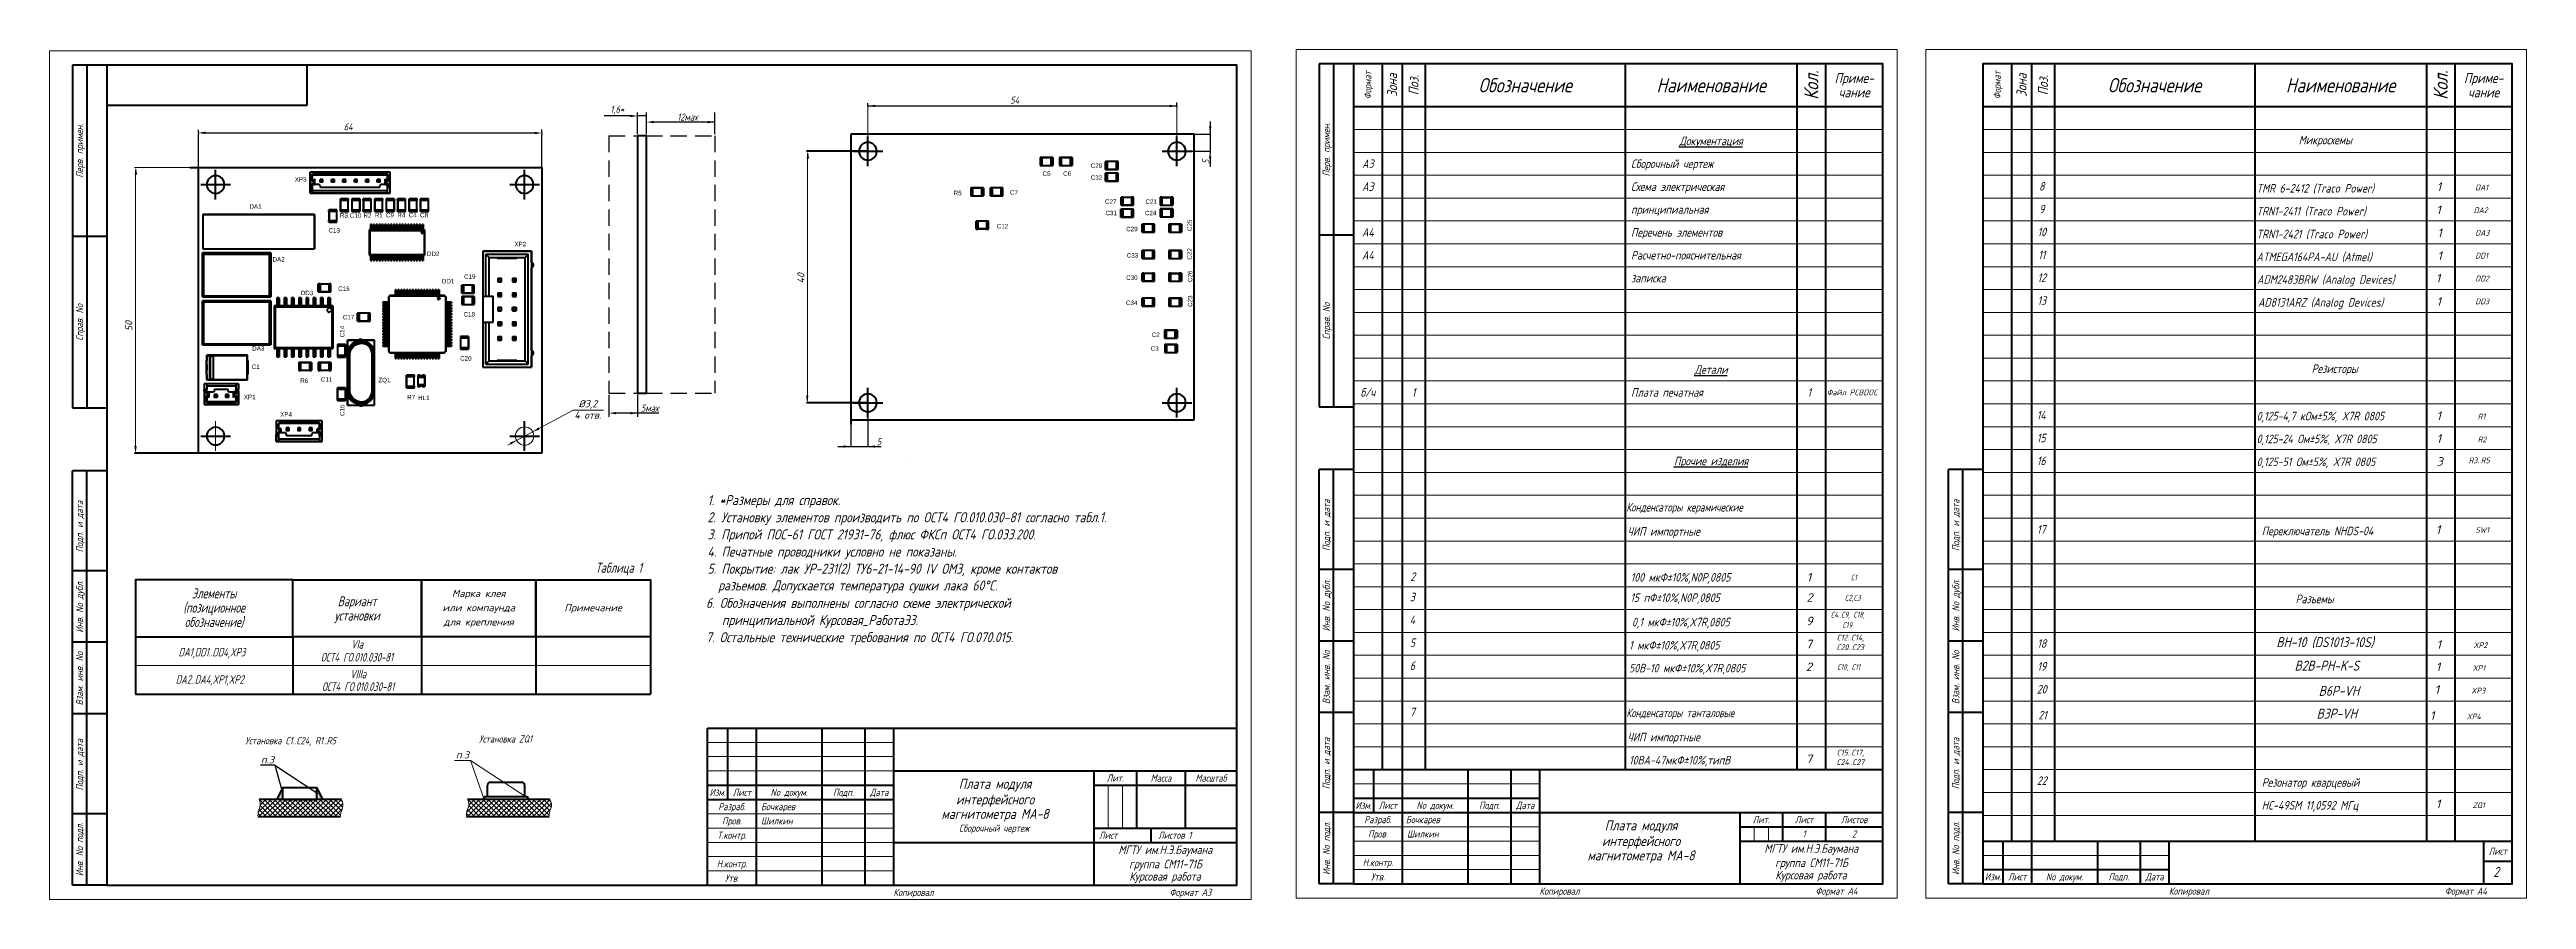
# Model space of a CAD drawing. Header units: millimetres. Extents: x 0 to 866, y 0 to 297.
import ezdxf
from ezdxf.enums import TextEntityAlignment as Align

# ---------------------------------------------------------------- set-up
doc = ezdxf.new("R2010")
doc.units = ezdxf.units.MM
doc.linetypes.add('ACAD_ISO10W100', pattern=[18, 12, -3, 0, -3])
doc.linetypes.add('DASHED2', pattern=[9.525, 6.35, -3.175])
for name, color, linetype, lineweight in [('AXIS', 2, 'ACAD_ISO10W100', 25), ('OSN25', 2, 'Continuous', 20), ('OSN50', 3, 'Continuous', 50), ('TEXT', 1, 'Continuous', 30)]:
    doc.layers.add(name, color=color, linetype=linetype, lineweight=lineweight)
doc.layers.add('Dim', color=2, linetype='Continuous')
doc.layers.add('Hatch', color=4, linetype='Continuous')
doc.styles.add('Arial0', font='arial.ttf', dxfattribs={"height": 1.2192})
doc.styles.add('E', font='simplex.shx', dxfattribs={"width": 0.8, "oblique": 15})
doc.styles.add('E1', font='simplex.shx', dxfattribs={"oblique": 15})
doc.styles.add('ISOCPEUR1', font='isocpeui.ttf', dxfattribs={"height": 4.7625})

msp = doc.modelspace()

# ---------------------------------------------------------------- texts
at = {"layer": 'TEXT', "style": 'E', "oblique": 15, "width": 0.8}
for s, height, p in [('Формат', 2.5, (460.8, 284.95)), ('Зона', 3.5, (469.3, 284.95)), ('Поз.', 3.5, (476.8, 284.95)), ('Кол.', 5, (615.8, 284.95)), ('Формат', 2.5, (680.8, 284.95)), ('Зона', 3.5, (689.3, 284.95)), ('Поз.', 3.5, (696.8, 284.95)), ('Кол.', 5, (835.8, 284.95)), ('Перв. примен.', 2.5, (10.5, 262)), ('Перв. примен.', 2.5, (446.3, 262.45)), ('Справ. No', 2.5, (10.5, 202)), ('Справ. No', 2.5, (446.3, 202.45)), ('Подп. и дата', 2.5, (10.5, 130.5)), ('Подп. и дата', 2.5, (446.3, 130.95)), ('Подп. и дата', 2.5, (666.3, 130.95)), ('Инв. No дубл.', 2.5, (10.5, 102.49)), ('Инв. No дубл.', 2.5, (446.3, 102.94)), ('Инв. No дубл.', 2.5, (666.3, 102.94)), ('Взам. инв. No', 2.5, (10.5, 77.33)), ('Взам. инв. No', 2.5, (446.3, 77.78)), ('Взам. инв. No', 2.5, (666.3, 77.78)), ('Подп. и дата', 2.5, (10.5, 47.16)), ('Подп. и дата', 2.5, (446.3, 47.61)), ('Подп. и дата', 2.5, (666.3, 47.61)), ('Инв. No подл.', 2.5, (10.5, 17.5)), ('Инв. No подл.', 2.5, (446.3, 17.94)), ('Инв. No подл.', 2.5, (666.3, 17.94))]:
    msp.add_text(s, height=height, rotation=90, dxfattribs=at).set_placement(p, align=Align.MIDDLE_CENTER)
for s, height, p in [('Обозначение', 5, (515.8, 284.95)), ('Наименование', 5, (580.8, 284.95)), ('Приме-', 3.5, (630.8, 287.45)), ('Обозначение', 5, (735.8, 284.95)), ('Наименование', 5, (800.8, 284.95)), ('Приме-', 3.5, (850.8, 287.45)), ('чание', 3.5, (630.8, 282.45)), ('чание', 3.5, (850.8, 282.45)), ('%%uДокументация', 3, (580.8, 265.45)), ('Микросхемы', 3, (795.49, 265.76)), ('A3', 3, (460.8, 257.45)), ('8', 3, (696.37, 249.59)), ('A3', 3, (460.8, 249.45)), ('9', 3, (696.37, 241.59)), ('A4', 3, (460.8, 233.45)), ('10', 3, (696.37, 233.59)), ('A4', 3, (460.8, 225.45)), ('11', 3, (696.37, 225.59)), ('12', 3, (696.37, 217.59)), ('13', 3, (696.37, 209.59)), ('%%uДетали', 3, (580.8, 185.45)), ('Резисторы', 3, (798.76, 185.74)), ('б/ч', 3, (460.8, 177.45)), ('1', 3, (476.8, 177.45)), ('1', 3, (615.09, 177.45)), ('Файл PCBDOC', 2, (630.07, 177.45)), ('14', 3, (696.18, 169.5)), ('15', 3, (696.18, 161.5)), ('%%uПрочие изделия', 3, (580.8, 153.45)), ('16', 3, (696.18, 153.5)), ('17', 3, (696.18, 129.5)), ('2', 3, (476.48, 112.96)), ('3', 3, (476.37, 105.85)), ('4', 3, (476.37, 97.85)), ('5', 3, (476.37, 89.85)), ('18', 3, (696.37, 89.59)), ('6', 3, (476.37, 81.85)), ('19', 3, (696.37, 81.59)), ('20', 3, (696.37, 73.59)), ('7', 3, (476.37, 65.63)), ('21', 3, (696.63, 64.53)), ('Лит.', 2.5, (372.5, 42.5)), ('Масса', 2.5, (388.5, 42.5)), ('Масштаб', 2.5, (406, 42.5)), ('Изм.', 2.5, (233.5, 37.5)), ('Лист', 2.5, (242, 37.5)), ('No докум.', 2.5, (258.5, 37.5)), ('Подп.', 2.5, (277.5, 37.5)), ('Дата', 2.5, (290, 37.5)), ('интерфейсного', 3.5, (330.5, 35.01)), ('Плата модуля', 3.5, (330.5, 40.48)), ('22', 3, (696.37, 41.59)), ('Разраб.', 2.5, (238.5, 32.5)), ('Пров.', 2.5, (238.5, 27.5)), ('магнитометра MA-8', 3.5, (330.5, 29.96)), ('Сборочный чертеж', 2.5, (330.16, 24.96)), ('Изм.', 2.5, (459.3, 32.95)), ('Разраб.', 2.5, (464.3, 27.95)), ('Лист', 2.5, (467.8, 32.95)), ('No докум.', 2.5, (484.3, 32.95)), ('Подп.', 2.5, (503.3, 32.95)), ('Дата', 2.5, (515.8, 32.95)), ('Плата модуля', 3.5, (556.3, 25.93)), ('Лит.', 2.5, (598.3, 27.95)), ('Лист', 2.5, (613.3, 27.95)), ('Листов', 2.5, (630.8, 27.95)), ('Т.контр.', 2.5, (238.5, 22.5)), ('МГТУ им.Н.Э.Баумана', 3, (390, 17.41)), ('Пров.', 2.5, (464.3, 22.95)), ('интерфейсного', 3.5, (556.3, 20.45)), ('МГТУ им.Н.Э.Баумана', 3, (615.8, 17.86)), ('1', 2.5, (613.3, 22.95)), ('2', 2.5, (630.8, 22.95)), ('Лист', 2.5, (855.8, 16.95)), ('Н.контр.', 2.5, (238.5, 12.5)), ('Утв.', 2.5, (238.5, 7.5)), ('группа СМ11-71Б', 3, (390.09, 12.42)), ('Курсовая работа', 3, (389.91, 8.1)), ('Н.контр.', 2.5, (464.3, 12.95)), ('Утв.', 2.5, (464.3, 7.95)), ('магнитометра MA-8', 3.5, (556.3, 15.41)), ('группа СМ11-71Б', 3, (615.89, 12.87)), ('Курсовая работа', 3, (615.71, 8.55)), ('Изм.', 2.5, (679.3, 7.95)), ('Лист', 2.5, (687.8, 7.95)), ('No докум.', 2.5, (704.3, 7.95)), ('Подп.', 2.5, (723.3, 7.95)), ('Дата', 2.5, (735.8, 7.95)), ('2', 3.5, (855.21, 9.63))]:
    msp.add_text(s, height=height, dxfattribs=at).set_placement(p, align=Align.MIDDLE_CENTER)
at = {"layer": 'TEXT', "color": 1}
for s, height, style, p in [('XP3', 1.563, 'Arial0', (85.7, 251.19)), ('C5', 1.563, 'Arial0', (347.1, 253.24)), ('C6', 1.563, 'Arial0', (354.3, 253.24)), ('C28', 1.563, 'Arial0', (363.94, 256.04)), ('C32', 1.563, 'Arial0', (363.94, 251.84)), ('DA1', 1.563, 'Arial0', (69.87, 241.73)), ('R5', 1.563, 'Arial0', (316.02, 246.44)), ('C7', 1.563, 'Arial0', (335.7, 246.64)), ('C27', 1.563, 'Arial0', (368.94, 243.44)), ('C21', 1.563, 'Arial0', (383.1, 243.44)), ('C13', 1.563, 'Arial0', (97.5, 233.39)), ('R3', 1.563, 'Arial0', (101.51, 238.63)), ('C10', 1.563, 'Arial0', (104.99, 238.56)), ('R2', 1.563, 'Arial0', (109.72, 238.56)), ('R1', 1.563, 'Arial0', (113.65, 238.71)), ('C9', 1.563, 'Arial0', (117.57, 238.71)), ('R4', 1.563, 'Arial0', (121.57, 238.71)), ('C4', 1.563, 'Arial0', (125.51, 238.71)), ('C8', 1.563, 'Arial0', (129.52, 238.71)), ('C12', 1.563, 'Arial0', (331.1, 234.84)), ('C31', 1.563, 'Arial0', (369.1, 239.44)), ('C29', 1.563, 'Arial0', (376.34, 233.84)), ('C24', 1.563, 'Arial0', (382.86, 239.44)), ('DD2', 1.563, 'Arial0', (131.91, 225.16)), ('XP2', 1.563, 'Arial0', (162.5, 228.59)), ('C33', 1.563, 'Arial0', (376.54, 224.64)), ('DA2', 1.563, 'Arial0', (77.95, 223.24)), ('DD1', 1.563, 'Arial0', (137.14, 215.59)), ('C19', 1.563, 'Arial0', (144.9, 217.19)), ('C30', 1.563, 'Arial0', (376.34, 216.84)), ('DD3', 1.563, 'Arial0', (87.82, 211.48)), ('C16', 1.563, 'Arial0', (100.9, 212.99)), ('C34', 1.563, 'Arial0', (376.26, 208.04)), ('C17', 1.563, 'Arial0', (102.5, 202.99)), ('C18', 1.563, 'Arial0', (144.7, 203.99)), ('DA3', 1.563, 'Arial0', (70.84, 192.08)), ('C3', 1.563, 'Arial0', (384.9, 192.04)), ('C2', 1.563, 'Arial0', (385.3, 196.84)), ('C1', 1.563, 'Arial0', (70.68, 185.66)), ('R6', 1.563, 'Arial0', (87.62, 180.79)), ('C11', 1.563, 'Arial0', (94.86, 181.19)), ('ZQ1', 1.563, 'Arial0', (114.94, 180.99)), ('C20', 1.563, 'Arial0', (143.54, 188.59)), ('XP1', 1.563, 'Arial0', (67.91, 175.08)), ('R7', 1.563, 'Arial0', (125.02, 174.99)), ('HL1', 1.563, 'Arial0', (128.82, 174.79)), ('Ø3,2', 2.507, 'ISOCPEUR1', (184.94, 172.25)), ('XP4', 1.563, 'Arial0', (80.62, 168.99)), ('4 отв.', 2.507, 'ISOCPEUR1', (183.45, 168.27))]:
    msp.add_text(s, height=height, dxfattribs=dict(at, style=style)).set_placement(p)
at = {"layer": 'TEXT', "style": 'E', "oblique": 15, "width": 0.8}
for s, height, p in [('Сборочный чертеж', 3, (552.8, 257.45)), ('Схема электрическая', 3, (552.8, 249.45)), ('принципиальная', 3, (552.8, 241.45)), ('Перечень элементов', 3, (552.8, 233.45)), ('Расчетно-пояснительная', 3, (552.8, 225.45)), ('записка', 3, (552.8, 217.45)), ('Плата печатная', 3, (552.8, 177.45)), ('Бочкарев', 2.5, (248.7, 32.5)), ('Шилкин', 2.5, (248.7, 27.5)), ('Бочкарев', 2.5, (474.07, 27.95)), ('Лист', 2.5, (366.84, 22.5)), ('Листов 1', 2.5, (387.51, 22.5)), ('Шилкин', 2.5, (474.5, 22.95))]:
    msp.add_text(s, height=height, dxfattribs=at).set_placement(p, align=Align.MIDDLE_LEFT)
at = {"layer": 'TEXT', "oblique": 15}
for s, height, style, width, p in [('TMR 6-2412 (Traco Power)', 3, 'E1', 0.8, (771.42, 247.37)), ('TRN1-2411 (Traco Power)', 3, 'E1', 0.8, (771.42, 239.37)), ('DA1', 2, 'E1', 0.8, (847.86, 248.17)), ('TRN1-2421 (Traco Power)', 3, 'E1', 0.8, (771.42, 231.37)), ('DA2', 2, 'E1', 0.8, (847.36, 240.2)), ('DA3', 2, 'E1', 0.8, (847.9, 232.3)), ('ATMEGA164PA-AU (Atmel)', 3, 'E1', 0.8, (771.42, 223.37)), ('DD1', 2, 'E1', 0.8, (847.9, 224.3)), ('ADM2483BRW (Analog Devices)', 3, 'E1', 0.8, (771.65, 215.45)), ('DD2', 2, 'E1', 0.8, (847.9, 216.3)), ('AD8131ARZ (Analog Devices)', 3, 'E1', 0.8, (771.94, 207.45)), ('DD3', 2, 'E1', 0.8, (847.9, 208.3)), ('0,125-4,7 кОм±5%%%, X7R 0805', 3, 'E1', 0.8, (771.48, 167.67)), ('R1', 2, 'E1', 0.8, (848.78, 168.02)), ('0,125-24 Ом±5%%%, X7R 0805', 3, 'E1', 0.8, (771.48, 159.67)), ('R2', 2, 'E1', 0.8, (848.78, 160.02)), ('0,125-51 Ом±5%%%, X7R 0805', 3, 'E1', 0.8, (771.48, 151.67)), ('R3..R5', 2, 'E1', 0.8, (845.6, 152.67)), ('Переключатель NHDS-04', 3, 'E1', 0.8, (773.26, 127.46)), ('SW1', 2, 'E1', 0.8, (847.9, 128.3)), ('C1', 2, 'E1', 0.7, (629.59, 111.7)), ('C2,C3', 2, 'E1', 0.7, (627.49, 104.59)), ('Разъемы', 3, 'E1', 0.8, (785.09, 103.67)), ('C4..C9, C18,', 2, 'E1', 0.7, (622.59, 98.67)), ('C19', 2, 'E1', 0.7, (626.66, 95.05)), ('7. Остальные технические требования по ОСТ4 ГО.070.015.', 3.5, 'E', 0.8, (229.48, 90.04)), ('C20..C23', 2, 'E1', 0.8, (624.63, 87.28)), ('C12..C14,', 2, 'E1', 0.8, (624.69, 90.65)), ('BH-10 (DS1013-10S)', 3.5, 'E1', 0.8, (778.4, 88.31)), ('XP2', 2, 'E1', 0.8, (847.27, 88.01)), ('C10, C11', 2, 'E1', 0.7, (624.84, 80.36)), ('B2B-PH-K-S    ', 3.5, 'E1', 0.8, (784.75, 80.08)), ('XP1', 2, 'E1', 0.8, (846.92, 80.04)), ('B6P-VH   ', 3.5, 'E1', 0.8, (793.19, 71.27)), ('XP3', 2, 'E1', 0.8, (846.53, 72.1)), ('B3P-VH    ', 3.5, 'E1', 0.8, (792.45, 63.31)), ('XP4', 2, 'E1', 0.8, (844.9, 63.03)), ('C15..C17,', 2, 'E1', 0.8, (624.69, 50.43)), ('C24..C27', 2, 'E1', 0.8, (624.63, 47.06)), ('Резонатор кварцевый ', 3, 'E1', 0.8, (773.26, 39.46)), ('HC-49SM 11,0592 МГц', 3, 'E1', 0.8, (773.26, 31.46)), ('ZQ1', 2, 'E1', 0.8, (846.92, 32.04))]:
    msp.add_text(s, height=height, dxfattribs=dict(at, style=style, width=width)).set_placement(p)
at = {"layer": 'TEXT', "style": 'E1', "oblique": 15}
for s, p in [('1', (834.29, 239.86)), ('1', (834.44, 247.93)), ('1', (834.67, 231.8)), ('1', (834.67, 223.8)), ('1', (834.12, 215.93)), ('1', (834.35, 207.76)), ('1', (834.36, 167.78)), ('1', (834.36, 159.78)), ('3', (834.36, 151.78)), ('1', (834.12, 127.93)), ('1', (614.22, 111.3)), ('2', (614.12, 104.18)), ('9', (614.01, 95.99)), ('7', (613.92, 87.92)), ('1', (834.35, 87.73)), ('2', (613.92, 79.92)), ('1', (834.12, 79.93)), ('1', (833.72, 71.99)), ('1', (832.09, 62.92)), ('7', (613.92, 47.71)), ('1', (834.12, 31.93))]:
    msp.add_text(s, height=3, dxfattribs=at).set_placement(p)
at = {"layer": 'TEXT', "color": 1}
for s, height, style, p in [('C25', 1.563, 'Arial0', (399.25, 233.91)), ('C22', 1.563, 'Arial0', (399.25, 223.91)), ('40', 2.507, 'ISOCPEUR1', (263.88, 215.59)), ('C26', 1.563, 'Arial0', (399.46, 216.09)), ('C23', 1.563, 'Arial0', (399.46, 207.38)), ('50', 2.507, 'ISOCPEUR1', (28.99, 198.91)), ('C14', 1.563, 'Arial0', (103.06, 196.74)), ('C15', 1.563, 'Arial0', (103.06, 169.22))]:
    msp.add_text(s, height=height, rotation=90, dxfattribs=dict(at, style=style)).set_placement(p)
at = {"layer": 'TEXT', "linetype": 'Continuous', "style": 'E', "oblique": 15, "width": 0.8}
for s, height, p in [('1. *Размеры для справок.', 3.5, (230, 138)), ('2. Установку элементов производить по ОСТ4 ГО.010.030-81 согласно табл.1.', 3.5, (230, 132)), ('3. Припой ПОС-61 ГОСТ 21931-76, флюс ФКСп ОСТ4 ГО.033.200.', 3.5, (230, 126)), ('4. Печатные проводники условно не показаны.', 3.5, (230, 120)), ('5. Покрытие: лак УP-231(2) ТУ6-21-14-90 IV ОМЗ, кроме контактов', 3.5, (230, 114)), ('6. Обозначения выполнены согласно схеме электрической  ', 3.5, (229.48, 102.04)), ('  разъемов. Допускается температура сушки лака 60%%DC.', 3.5, (230, 108.14)), ('   принципиальной Курсовая_РаботаЭ3.', 3.5, (229.48, 96.04)), ('Копировал', 2.5, (295, 1.25)), ('Формат A3', 2.5, (391.5, 1.25)), ('Копировал', 2.5, (520.8, 1.7)), ('Формат A4', 2.5, (617.3, 1.7)), ('Копировал', 2.5, (740.8, 1.7)), ('Формат A4', 2.5, (837.3, 1.7))]:
    msp.add_text(s, height=height, dxfattribs=at).set_placement(p)
at = {"layer": 'TEXT', "lineweight": 30, "style": 'E1', "oblique": 15}
for s, width, p in [('Конденсаторы керамические', 0.73, (551.15, 135.77)), ('ЧИП импортные', 0.8, (551.6, 127.31)), ('100 мкФ±10%%%,N0P,0805', 0.8, (552.66, 111.24)), ('15 пФ±10%%%,N0P,0805', 0.8, (552.55, 104.13)), ('0,1 мкФ±10%%%,X7R,0805', 0.8, (553.12, 95.58)), ('1 мкФ±10%%%,X7R,0805', 0.8, (552.11, 87.47)), ('50В-10 мкФ±10%%%,X7R,0805', 0.8, (552.11, 79.47)), ('Конденсаторы танталовые', 0.73, (551.15, 63.8)), ('ЧИП импортные', 0.8, (551.6, 55.35)), ('10ВА-47мкФ±10%%%,типB', 0.8, (552.11, 47.26))]:
    msp.add_text(s, height=3, dxfattribs=dict(at, width=width)).set_placement(p)
at = {"layer": 'TEXT', "linetype": 'Continuous', "style": 'E', "oblique": 15, "width": 0.7}
for s, height, p in [('Таблица 1', 3.5, (198.95, 116.09)), ('(позиционное', 3.5, (57.52, 102.13)), ('Элементы', 3.5, (57.52, 107.13)), ('Вариант', 3.5, (107.52, 104.38)), ('обозначение)', 3.5, (57.52, 97.13)), ('установки', 3.5, (107.52, 99.38)), ('DA1,DD1..DD4,XP3', 3, (56.74, 86.56)), ('VIа', 3, (107.46, 89.3)), ('DA2..DA4,XP1,XP2', 3, (55.99, 77)), ('ОСТ4 ГО.010.030-81', 3, (107.46, 84.77)), ('VIIIа', 3, (107.85, 78.91)), ('ОСТ4 ГО.010.030-81', 3, (107.85, 74.5)), ('Установка C1..C24, R1..R5', 2.5, (84.28, 55.58)), ('Установка ZQ1', 2.5, (159.35, 56.18))]:
    msp.add_text(s, height=height, dxfattribs=at).set_placement(p, align=Align.MIDDLE_CENTER)
at = {"layer": 'TEXT', "linetype": 'Continuous', "style": 'E', "oblique": 15}
for s, p in [('Марка клея', (150.02, 107.13)), ('или компаунда', (150.02, 102.13)), ('для крепления', (150.02, 97.13)), ('Примечание', (190.02, 102.13)), ('п.3', (76.21, 48.88)), ('п.3', (144.36, 50.61))]:
    msp.add_text(s, height=2.5, dxfattribs=at).set_placement(p, align=Align.MIDDLE_CENTER)
at = {"layer": 'TEXT', "char_height": 2.5, "attachment_point": 5, "style": 'E'}
for s, insert in [('1,6*', (198.43, 276.27)), ('54', (337.36, 279.71)), ('64', (104.37, 270.36)), ('12мах', (222.96, 273.81)), ('5мах', (209.76, 171.95)), ('5', (289.91, 160.21))]:
    msp.add_mtext(s, dxfattribs=dict(at, insert=insert))
at = {"layer": 'TEXT', "insert": (404.17, 258.12), "char_height": 2.5, "attachment_point": 5, "rotation": 90, "style": 'E'}
msp.add_mtext('5', dxfattribs=at)

# ---------------------------------------------------------------- hatches: boundary and pattern name
at = {"layer": 'Hatch', "linetype": 'Continuous'}
h = msp.add_hatch(dxfattribs=at)
h.set_pattern_fill('ANSI37', color=256, scale=10, style=0)
h.set_pattern_definition([(45, (28.4654, -43.961), (-0.883883, 0.883883), []), (135, (28.4654, -43.961), (-0.883883, -0.883883), [])])
edge = h.paths.add_edge_path()
edge.add_spline(control_points=[(101.75, 29.04), (101.73, 29.49), (101.81, 30.76), (102.84, 32.7), (102.36, 34.3), (102.02, 35.04)], knot_values=[1.269176, 1.269176, 1.269176, 1.269176, 2.638884, 5.103763, 7.43751, 7.43751, 7.43751, 7.43751], degree=3, periodic=0)
edge.add_line((102.02, 35.04), (73.26, 35.04))
edge.add_spline(control_points=[(73.26, 35.04), (73.54, 34.39), (73.91, 32.89), (72.88, 30.96), (72.84, 29.59), (72.88, 29.04)], knot_values=[1.568624, 1.568624, 1.568624, 1.568624, 3.602924, 6.067803, 7.722318, 7.722318, 7.722318, 7.722318], degree=3, periodic=0)
edge.add_line((72.88, 29.04), (101.75, 29.04))
h = msp.add_hatch(dxfattribs=at)
h.set_pattern_fill('ANSI37', color=256, scale=10, style=0)
h.set_pattern_definition([(45, (101.3563, -43.961), (-0.883883, 0.883883), []), (135, (101.3563, -43.961), (-0.883883, -0.883883), [])])
edge = h.paths.add_edge_path()
edge.add_spline(control_points=[(174.64, 29.04), (174.62, 29.49), (174.7, 30.76), (175.73, 32.7), (175.25, 34.3), (174.91, 35.04)], knot_values=[1.269176, 1.269176, 1.269176, 1.269176, 2.638884, 5.103763, 7.43751, 7.43751, 7.43751, 7.43751], degree=3, periodic=0)
edge.add_line((174.91, 35.04), (146.15, 35.04))
edge.add_spline(control_points=[(146.15, 35.04), (146.43, 34.39), (146.8, 32.89), (145.77, 30.96), (145.73, 29.59), (145.78, 29.04)], knot_values=[1.568624, 1.568624, 1.568624, 1.568624, 3.602924, 6.067803, 7.722318, 7.722318, 7.722318, 7.722318], degree=3, periodic=0)
edge.add_line((145.78, 29.04), (174.64, 29.04))
at = {"layer": 'OSN50', "linetype": 'Continuous'}
h = msp.add_hatch(color=256, dxfattribs=at)
h.paths.add_polyline_path([(79.47, 35.04), (81.47, 35.04), (81.47, 39.04)])
h.paths.add_polyline_path([(93.47, 35.04), (95.47, 35.04), (93.47, 39.04)])
at = {"layer": 'OSN50'}
for points in [[(151.47, 35.04), (152.07, 35.04, 1)], [(167.07, 35.04), (167.07, 35.04), (167.67, 35.04, 0.999547)]]:
    msp.add_hatch(color=256, dxfattribs=at).paths.add_polyline_path(points)

# ---------------------------------------------------------------- linework, layer by layer
at = {"layer": 'AXIS'}
msp.add_line((52.07, 256.14), (52.07, 267.87), dxfattribs=at)
at = {"layer": 'Dim'}
for p, q in [((286.06, 277.69), (286.06, 278.69)), ((286.06, 277.69), (394.03, 277.69)), ((286.06, 277.69), (286.06, 277.27)), ((394.03, 277.69), (394.03, 278.87)), ((394.03, 277.69), (394.06, 277.27)), ((52.07, 268.29), (52.07, 269.29)), ((172.05, 268.22), (172.05, 269.4)), ((203.01, 274.19), (193.84, 274.19)), ((205.51, 267.81), (205.51, 275.44)), ((208.71, 274.19), (205.51, 274.19)), ((208.71, 267.81), (208.71, 275.44)), ((208.71, 267.81), (208.71, 275.44)), ((232.51, 272.04), (211.21, 272.04)), ((232.51, 267.81), (232.51, 275.44)), ((405.69, 272.29), (405.69, 261.04)), ((52.07, 268.29), (52.07, 267.87)), ((53.06, 268.33), (161.03, 268.33)), ((161.03, 268.33), (169.55, 268.33)), ((172.05, 268.22), (172.08, 267.8)), ((172.06, 256.07), (172.06, 267.8)), ((394.06, 261.83), (405.69, 261.83)), ((394.15, 267.84), (405.72, 267.84)), ((405.67, 259.27), (405.67, 256.41)), ((195.51, 176.56), (195.51, 168.94)), ((205.51, 176.56), (205.51, 168.94)), ((286.04, 173.83), (286.04, 158.51)), ((213.01, 170.19), (198.01, 170.19)), ((280.06, 168.83), (280.06, 158.51)), ((275.57, 158.51), (290.69, 158.51)), ((299.96, 152.42), (299.96, 152.42)), ((78.75, 47.04), (73.75, 47.04)), ((78.75, 47.04), (81.25, 38.29)), ((78.75, 47.04), (93.75, 37.04))]:
    msp.add_line(p, q, dxfattribs=at)
at = {"layer": 'Dim', "linetype": 'DASHED2', "ltscale": 0.9}
for p, q in [((195.51, 267.19), (205.51, 267.19)), ((195.51, 267.19), (195.51, 177.19)), ((208.51, 267.19), (232.51, 267.19)), ((232.51, 267.19), (232.51, 177.19)), ((195.51, 177.19), (205.51, 177.19)), ((208.51, 177.19), (232.51, 177.19))]:
    msp.add_line(p, q, dxfattribs=at)
at = {"layer": 'Dim'}
for points in [[(288.56, 278.1), (288.56, 277.27), (286.06, 277.69)], [(288.56, 278.1), (288.56, 277.27), (286.06, 277.69)], [(391.53, 278.1), (391.53, 277.27), (394.03, 277.69)], [(54.57, 268.71), (54.57, 267.87), (52.07, 268.29)], [(54.57, 268.71), (54.57, 267.87), (52.07, 268.29)], [(169.55, 268.63), (169.55, 267.8), (172.05, 268.22)], [(203.01, 274.6), (203.01, 273.77), (205.51, 274.19)], [(211.21, 272.46), (211.21, 271.62), (208.71, 272.04)], [(230.01, 272.46), (230.01, 271.62), (232.51, 272.04)], [(406.11, 270.54), (405.28, 270.54), (405.69, 268.04)], [(265.48, 259.29), (264.65, 259.29), (265.09, 261.83)], [(406.09, 259.27), (405.26, 259.27), (405.69, 261.82)], [(30.6, 253.64), (29.77, 253.64), (30.2, 256.18)], [(265.28, 176.33), (264.44, 176.33), (264.86, 173.83)], [(171.31, 164.47), (170.92, 165.21), (168.9, 163.67)], [(198.01, 170.6), (198.01, 169.77), (195.51, 170.19)], [(203.01, 170.6), (203.01, 169.77), (205.51, 170.19)], [(30.48, 158.68), (29.65, 158.68), (30.07, 156.18)], [(161.26, 159.16), (160.87, 159.9), (163.28, 160.7)], [(277.56, 158.93), (277.56, 158.09), (280.06, 158.51)], [(288.52, 158.92), (288.52, 158.09), (286.02, 158.51)]]:
    msp.add_solid(points, dxfattribs=at)
at = {"layer": 'OSN25', "color": 2}
for p, q in [((286.06, 262.23), (286.06, 277.27)), ((286.06, 277.27), (286.06, 262.23)), ((394.06, 262.23), (394.06, 277.27)), ((394.06, 277.27), (394.06, 262.23)), ((264.55, 261.83), (285.66, 261.83)), ((264.95, 220.91), (264.95, 261.02)), ((280.86, 261.83), (291.26, 261.83)), ((286.06, 256.63), (286.06, 267.03)), ((394.06, 256.63), (394.06, 267.03)), ((52.66, 256.18), (29.66, 256.18)), ((29.66, 256.18), (52.66, 256.18)), ((30.06, 205.18), (30.06, 255.37)), ((58.06, 244.98), (58.06, 255.38)), ((166.06, 244.98), (166.06, 255.38)), ((52.86, 250.18), (63.26, 250.18)), ((160.86, 250.18), (171.26, 250.18)), ((264.95, 220.91), (264.95, 174.64)), ((30.06, 205.18), (30.06, 156.99)), ((264.55, 173.83), (285.66, 173.83)), ((280.86, 173.83), (291.26, 173.83)), ((286.06, 168.63), (286.06, 179.03)), ((388.86, 173.83), (399.26, 173.83)), ((394.06, 168.63), (394.06, 179.03)), ((58.06, 156.98), (58.06, 167.38)), ((58.06, 156.98), (58.06, 167.38)), ((166.06, 156.98), (166.06, 167.38)), ((183.06, 171.18), (193.64, 171.18)), ((29.66, 156.18), (52.66, 156.18)), ((52.86, 162.18), (63.26, 162.18)), ((160.86, 162.18), (171.26, 162.18))]:
    msp.add_line(p, q, dxfattribs=at)
at = {"layer": 'OSN25'}
for p, q in [((455.8, 269.45), (640.8, 269.45)), ((675.8, 269.45), (860.8, 269.45)), ((455.8, 261.45), (640.8, 261.45)), ((675.8, 261.45), (860.8, 261.45)), ((455.8, 253.45), (640.8, 253.45)), ((675.8, 253.45), (860.8, 253.45)), ((455.8, 245.45), (640.8, 245.45)), ((455.8, 245.45), (640.8, 245.45)), ((675.8, 245.45), (860.8, 245.45)), ((675.8, 245.45), (860.8, 245.45)), ((455.8, 237.45), (640.8, 237.45)), ((675.8, 237.45), (860.8, 237.45)), ((455.8, 229.45), (640.8, 229.45)), ((675.8, 229.45), (860.8, 229.45)), ((455.8, 221.45), (640.8, 221.45)), ((675.8, 221.45), (860.8, 221.45)), ((455.8, 213.45), (640.8, 213.45)), ((675.8, 213.45), (860.8, 213.45)), ((455.8, 205.45), (640.8, 205.45)), ((675.8, 205.45), (860.8, 205.45)), ((455.8, 197.45), (640.8, 197.45)), ((675.8, 197.45), (860.8, 197.45)), ((455.8, 189.45), (640.8, 189.45)), ((675.8, 189.45), (860.8, 189.45)), ((455.8, 181.45), (640.8, 181.45)), ((455.8, 173.45), (640.8, 173.45)), ((675.8, 181.45), (860.8, 181.45)), ((675.8, 173.45), (860.8, 173.45)), ((183.06, 171.18), (160.17, 159.04)), ((455.8, 165.45), (640.8, 165.45)), ((675.8, 165.45), (860.8, 165.45)), ((166.06, 162.18), (166.06, 162.18)), ((166.06, 162.18), (166.06, 162.18)), ((166.06, 162.18), (166.06, 162.18)), ((166.06, 162.18), (166.06, 162.18)), ((455.8, 157.45), (640.8, 157.45)), ((675.8, 157.45), (860.8, 157.45)), ((455.8, 149.45), (640.8, 149.45)), ((675.8, 149.45), (860.8, 149.45)), ((455.8, 141.45), (640.8, 141.45)), ((675.8, 141.45), (860.8, 141.45)), ((455.8, 133.45), (640.8, 133.45)), ((675.8, 133.45), (860.8, 133.45)), ((455.8, 125.45), (640.8, 125.45)), ((675.8, 125.45), (860.8, 125.45)), ((455.8, 117.45), (640.8, 117.45)), ((675.8, 117.45), (860.8, 117.45)), ((455.8, 109.45), (640.8, 109.45)), ((675.8, 109.45), (860.8, 109.45)), ((455.8, 101.45), (640.8, 101.45)), ((675.8, 101.45), (860.8, 101.45)), ((455.8, 93.45), (640.8, 93.45)), ((675.8, 93.45), (860.8, 93.45)), ((455.8, 85.45), (640.8, 85.45)), ((675.8, 85.45), (860.8, 85.45)), ((455.8, 77.45), (640.8, 77.45)), ((455.8, 69.45), (640.8, 69.45)), ((675.8, 77.45), (860.8, 77.45)), ((675.8, 69.45), (860.8, 69.45)), ((455.8, 61.45), (640.8, 61.45)), ((675.8, 61.45), (860.8, 61.45)), ((230, 55), (295, 55)), ((455.8, 53.45), (640.8, 53.45)), ((675.8, 53.45), (860.8, 53.45)), ((147.14, 48.62), (141.58, 48.62)), ((151.77, 35.34), (147.14, 48.62)), ((167.37, 35.34), (147.14, 48.62)), ((230, 50), (295, 50)), ((230, 45), (295, 45)), ((675.8, 45.45), (860.8, 45.45)), ((370, 40), (370, 25)), ((375, 40), (375, 25)), ((455.8, 40.45), (520.8, 40.45)), ((675.8, 37.45), (860.8, 37.45)), ((230, 30), (295, 30)), ((675.8, 29.45), (860.8, 29.45)), ((230, 25), (295, 25)), ((230, 20), (295, 20)), ((455.8, 25.45), (520.8, 25.45)), ((455.8, 20.45), (520.8, 20.45)), ((595.8, 25.45), (595.8, 20.45)), ((600.8, 25.45), (600.8, 20.45)), ((230, 15), (295, 15)), ((230, 10), (295, 10)), ((455.8, 15.45), (520.8, 15.45)), ((455.8, 10.45), (520.8, 10.45)), ((675.8, 15.45), (740.8, 15.45))]:
    msp.add_line(p, q, dxfattribs=at)
at = {"layer": 'OSN25', "linetype": 'Continuous'}
msp.add_line((30.02, 81.88), (210.02, 81.88), dxfattribs=at)
msp.add_lwpolyline([(0, 0), (420, 0), (420, 297), (0, 297)], close=True, dxfattribs=at)
at = {"layer": 'OSN25'}
for points in [[(435.8, 0.45), (645.8, 0.45), (645.8, 297.45), (435.8, 297.45)], [(655.8, 0.45), (865.8, 0.45), (865.8, 297.45), (655.8, 297.45)]]:
    msp.add_lwpolyline(points, close=True, dxfattribs=at)
msp.add_lwpolyline([(166.06, 162.18), (166.06, 162.18), (166.06, 162.18)], dxfattribs=at)
msp.add_circle((166.06, 162.18), 3.2, dxfattribs=at)
at = {"layer": 'OSN25', "linetype": 'Continuous'}
for points, knots in [([(73.26, 35.04), (73.54, 34.39), (73.91, 32.89), (72.88, 30.96), (72.84, 29.59), (72.88, 29.04)], [1.568624, 1.568624, 1.568624, 1.568624, 3.602924, 6.067803, 7.722318, 7.722318, 7.722318, 7.722318]), ([(102.02, 35.04), (102.36, 34.3), (102.84, 32.7), (101.81, 30.76), (101.73, 29.49), (101.75, 29.04)], [1.269176, 1.269176, 1.269176, 1.269176, 3.602924, 6.067803, 7.43751, 7.43751, 7.43751, 7.43751]), ([(146.15, 35.04), (146.43, 34.39), (146.8, 32.89), (145.77, 30.96), (145.73, 29.59), (145.78, 29.04)], [1.568624, 1.568624, 1.568624, 1.568624, 3.602924, 6.067803, 7.722318, 7.722318, 7.722318, 7.722318]), ([(174.91, 35.04), (175.25, 34.3), (175.73, 32.7), (174.7, 30.76), (174.62, 29.49), (174.64, 29.04)], [1.269176, 1.269176, 1.269176, 1.269176, 3.602924, 6.067803, 7.43751, 7.43751, 7.43751, 7.43751])]:
    msp.add_open_spline(points, degree=3, knots=knots, dxfattribs=at)
at = {"layer": 'OSN50'}
for p, q in [((13, 292), (13, 172)), ((448.8, 292.45), (448.8, 172.45)), ((465.8, 292.45), (465.8, 45.45)), ((472.8, 292.45), (472.8, 45.45)), ((480.8, 292.45), (480.8, 45.45)), ((550.8, 292.45), (550.8, 45.45)), ((610.8, 292.45), (610.8, 45.45)), ((620.8, 292.45), (620.8, 45.45)), ((685.8, 292.45), (685.8, 20.45)), ((692.8, 292.45), (692.8, 20.45)), ((700.8, 292.45), (700.8, 20.45)), ((770.8, 292.45), (770.8, 20.45)), ((830.8, 292.45), (830.8, 20.45)), ((840.8, 292.45), (840.8, 20.45)), ((455.8, 277.45), (640.8, 277.45)), ((675.8, 277.45), (860.8, 277.45)), ((205.51, 267.19), (205.51, 177.19)), ((208.71, 267.19), (205.51, 267.19)), ((208.71, 177.19), (208.71, 267.19)), ((205.51, 177.19), (208.71, 177.19)), ((13, 5), (13, 150)), ((448.8, 5.45), (448.8, 150.45)), ((668.8, 5.45), (668.8, 150.45)), ((30.02, 91.88), (30.02, 71.88)), ((85.02, 91.88), (85.02, 71.88)), ((130.02, 91.88), (130.02, 71.88)), ((170.02, 91.88), (170.02, 71.88)), ((210.02, 91.88), (210.02, 71.88)), ((380, 45), (380, 25)), ((397, 45), (397, 25)), ((455.8, 45.45), (640.8, 45.45)), ((462.8, 45.45), (462.8, 30.45)), ((472.8, 45.45), (472.8, 5.45)), ((495.8, 45.45), (495.8, 5.45)), ((510.8, 45.45), (510.8, 5.45)), ((520.8, 45.45), (520.8, 5.45)), ((152.07, 36.04), (167.07, 36.04)), ((152.07, 35.04), (152.07, 36.04)), ((153.07, 36.04), (153.07, 40.04)), ((154.07, 41.04), (165.07, 41.04)), ((166.07, 40.04), (166.07, 36.04)), ((167.07, 36.04), (167.07, 35.04)), ((455.8, 35.45), (520.8, 35.45)), ((455.8, 30.45), (520.8, 30.45)), ((520.8, 30.45), (640.8, 30.45)), ((590.8, 30.45), (590.8, 5.45)), ((605.8, 30.45), (605.8, 20.45)), ((620.8, 30.45), (620.8, 20.45)), ((590.8, 25.45), (640.8, 25.45)), ((590.8, 20.45), (640.8, 20.45)), ((675.8, 20.45), (860.8, 20.45)), ((682.8, 20.45), (682.8, 5.45)), ((692.8, 20.45), (692.8, 5.45)), ((715.8, 20.45), (715.8, 5.45)), ((730.8, 20.45), (730.8, 5.45)), ((740.8, 20.45), (740.8, 5.45)), ((850.8, 20.45), (850.8, 5.45)), ((675.8, 10.45), (740.8, 10.45)), ((850.8, 13.45), (860.8, 13.45))]:
    msp.add_line(p, q, dxfattribs=at)
at = {"layer": 'OSN50', "color": 3}
for p, q in [((285.66, 261.83), (264.55, 261.83)), ((400.06, 267.83), (280.06, 267.82)), ((280.06, 267.82), (280.06, 166.35)), ((280.86, 261.83), (291.26, 261.83)), ((286.06, 256.63), (286.06, 267.03)), ((388.86, 261.83), (399.26, 261.83)), ((394.06, 256.63), (394.06, 267.03)), ((400.06, 167.83), (400.06, 267.83)), ((49.06, 256.18), (172.06, 256.18)), ((52.06, 156.18), (52.06, 256.18)), ((58.06, 244.98), (58.06, 255.38)), ((119.06, 254.48), (91.06, 254.48)), ((91.06, 254.48), (91.06, 247.18)), ((91.06, 249.78), (91.06, 254.48)), ((119.06, 254.48), (91.06, 254.48)), ((119.06, 254.48), (91.06, 254.48)), ((91.06, 254.48), (91.06, 247.18)), ((91.06, 249.78), (91.06, 254.48)), ((119.06, 254.48), (91.06, 254.48)), ((92.04, 253.78), (91.66, 253.41)), ((92.04, 253.78), (91.66, 253.41)), ((91.96, 253.28), (91.66, 253.41)), ((91.66, 251.42), (91.66, 253.41)), ((91.96, 253.28), (91.66, 253.41)), ((91.66, 251.42), (91.66, 253.41)), ((91.96, 251.72), (91.66, 251.42)), ((91.96, 251.72), (91.66, 251.42)), ((92.37, 251.42), (91.66, 251.42)), ((92.37, 251.42), (91.66, 251.42)), ((92.16, 253.48), (91.96, 253.28)), ((92.16, 253.48), (91.96, 253.28)), ((91.96, 251.72), (91.96, 253.28)), ((91.96, 251.72), (91.96, 253.28)), ((92.28, 251.72), (91.96, 251.72)), ((92.28, 251.72), (91.96, 251.72)), ((92.16, 253.48), (92.04, 253.78)), ((118.09, 253.78), (92.04, 253.78)), ((92.16, 253.48), (92.04, 253.78)), ((118.09, 253.78), (92.04, 253.78)), ((117.96, 253.48), (92.16, 253.48)), ((117.96, 253.48), (92.16, 253.48)), ((92.76, 252.04), (92.28, 251.72)), ((92.76, 252.04), (92.28, 251.72)), ((92.37, 251.42), (92.28, 251.72)), ((92.37, 251.42), (92.28, 251.72)), ((92.46, 251.48), (92.37, 251.42)), ((92.46, 251.48), (92.37, 251.42)), ((92.76, 252.04), (92.46, 251.48)), ((92.76, 252.04), (92.46, 251.48)), ((92.46, 250.52), (92.46, 251.48)), ((92.46, 250.52), (92.46, 251.48)), ((92.76, 249.96), (92.76, 252.04)), ((92.76, 249.96), (92.76, 252.04)), ((95.56, 251.98), (94.56, 251.98)), ((94.81, 251.73), (94.56, 251.98)), ((94.56, 250.98), (94.56, 251.98)), ((95.56, 251.98), (94.56, 251.98)), ((94.81, 251.73), (94.56, 251.98)), ((94.56, 250.98), (94.56, 251.98)), ((94.81, 251.23), (94.56, 250.98)), ((94.81, 251.23), (94.56, 250.98)), ((95.31, 251.73), (94.81, 251.73)), ((94.81, 251.23), (94.81, 251.73)), ((95.31, 251.73), (94.81, 251.73)), ((94.81, 251.23), (94.81, 251.73)), ((95.31, 251.23), (94.81, 251.23)), ((95.31, 251.23), (94.81, 251.23)), ((95.56, 251.98), (95.31, 251.73)), ((95.56, 251.98), (95.31, 251.73)), ((95.31, 251.23), (95.31, 251.73)), ((95.31, 251.23), (95.31, 251.73)), ((95.56, 250.98), (95.31, 251.23)), ((95.56, 250.98), (95.31, 251.23)), ((95.56, 250.98), (95.56, 251.98)), ((95.56, 250.98), (95.56, 251.98)), ((99.56, 251.98), (98.56, 251.98)), ((98.81, 251.73), (98.56, 251.98)), ((98.56, 250.98), (98.56, 251.98)), ((99.56, 251.98), (98.56, 251.98)), ((98.81, 251.73), (98.56, 251.98)), ((98.56, 250.98), (98.56, 251.98)), ((98.81, 251.23), (98.56, 250.98)), ((98.81, 251.23), (98.56, 250.98)), ((99.31, 251.73), (98.81, 251.73)), ((98.81, 251.23), (98.81, 251.73)), ((99.31, 251.73), (98.81, 251.73)), ((98.81, 251.23), (98.81, 251.73)), ((99.31, 251.23), (98.81, 251.23)), ((99.31, 251.23), (98.81, 251.23)), ((99.56, 251.98), (99.31, 251.73)), ((99.56, 251.98), (99.31, 251.73)), ((99.31, 251.23), (99.31, 251.73)), ((99.31, 251.23), (99.31, 251.73)), ((99.56, 250.98), (99.31, 251.23)), ((99.56, 250.98), (99.31, 251.23)), ((99.56, 250.98), (99.56, 251.98)), ((99.56, 250.98), (99.56, 251.98)), ((103.56, 251.98), (102.56, 251.98)), ((102.81, 251.73), (102.56, 251.98)), ((102.56, 250.98), (102.56, 251.98)), ((103.56, 251.98), (102.56, 251.98)), ((102.81, 251.73), (102.56, 251.98)), ((102.56, 250.98), (102.56, 251.98)), ((102.81, 251.23), (102.56, 250.98)), ((102.81, 251.23), (102.56, 250.98)), ((103.31, 251.73), (102.81, 251.73)), ((102.81, 251.23), (102.81, 251.73)), ((103.31, 251.73), (102.81, 251.73)), ((102.81, 251.23), (102.81, 251.73)), ((103.31, 251.23), (102.81, 251.23)), ((103.31, 251.23), (102.81, 251.23)), ((103.56, 251.98), (103.31, 251.73)), ((103.56, 251.98), (103.31, 251.73)), ((103.31, 251.23), (103.31, 251.73)), ((103.31, 251.23), (103.31, 251.73)), ((103.56, 250.98), (103.31, 251.23)), ((103.56, 250.98), (103.31, 251.23)), ((103.56, 250.98), (103.56, 251.98)), ((103.56, 250.98), (103.56, 251.98)), ((107.56, 251.98), (106.56, 251.98)), ((106.81, 251.73), (106.56, 251.98)), ((106.56, 250.98), (106.56, 251.98)), ((107.56, 251.98), (106.56, 251.98)), ((106.81, 251.73), (106.56, 251.98)), ((106.56, 250.98), (106.56, 251.98)), ((106.81, 251.23), (106.56, 250.98)), ((106.81, 251.23), (106.56, 250.98)), ((107.31, 251.73), (106.81, 251.73)), ((106.81, 251.23), (106.81, 251.73)), ((107.31, 251.73), (106.81, 251.73)), ((106.81, 251.23), (106.81, 251.73)), ((107.31, 251.23), (106.81, 251.23)), ((107.31, 251.23), (106.81, 251.23)), ((107.56, 251.98), (107.31, 251.73)), ((107.56, 251.98), (107.31, 251.73)), ((107.31, 251.23), (107.31, 251.73)), ((107.31, 251.23), (107.31, 251.73)), ((107.56, 250.98), (107.31, 251.23)), ((107.56, 250.98), (107.31, 251.23)), ((107.56, 250.98), (107.56, 251.98)), ((107.56, 250.98), (107.56, 251.98)), ((111.56, 251.98), (110.56, 251.98)), ((110.81, 251.73), (110.56, 251.98)), ((110.56, 250.98), (110.56, 251.98)), ((111.56, 251.98), (110.56, 251.98)), ((110.81, 251.73), (110.56, 251.98)), ((110.56, 250.98), (110.56, 251.98)), ((110.81, 251.23), (110.56, 250.98)), ((110.81, 251.23), (110.56, 250.98)), ((111.31, 251.73), (110.81, 251.73)), ((110.81, 251.23), (110.81, 251.73)), ((111.31, 251.73), (110.81, 251.73)), ((110.81, 251.23), (110.81, 251.73)), ((111.31, 251.23), (110.81, 251.23)), ((111.31, 251.23), (110.81, 251.23)), ((111.56, 251.98), (111.31, 251.73)), ((111.56, 251.98), (111.31, 251.73)), ((111.31, 251.23), (111.31, 251.73)), ((111.31, 251.23), (111.31, 251.73)), ((111.56, 250.98), (111.31, 251.23)), ((111.56, 250.98), (111.31, 251.23)), ((111.56, 250.98), (111.56, 251.98)), ((111.56, 250.98), (111.56, 251.98)), ((115.56, 251.98), (114.56, 251.98)), ((114.81, 251.73), (114.56, 251.98)), ((114.56, 250.98), (114.56, 251.98)), ((115.56, 251.98), (114.56, 251.98)), ((114.81, 251.73), (114.56, 251.98)), ((114.56, 250.98), (114.56, 251.98)), ((114.81, 251.23), (114.56, 250.98)), ((114.81, 251.23), (114.56, 250.98)), ((115.31, 251.73), (114.81, 251.73)), ((114.81, 251.23), (114.81, 251.73)), ((115.31, 251.73), (114.81, 251.73)), ((114.81, 251.23), (114.81, 251.73)), ((115.31, 251.23), (114.81, 251.23)), ((115.31, 251.23), (114.81, 251.23)), ((115.56, 251.98), (115.31, 251.73)), ((115.56, 251.98), (115.31, 251.73)), ((115.31, 251.23), (115.31, 251.73)), ((115.31, 251.23), (115.31, 251.73)), ((115.56, 250.98), (115.31, 251.23)), ((115.56, 250.98), (115.31, 251.23)), ((115.56, 250.98), (115.56, 251.98)), ((115.56, 250.98), (115.56, 251.98)), ((117.84, 251.72), (117.36, 252.04)), ((117.66, 251.48), (117.36, 252.04)), ((117.36, 249.96), (117.36, 252.04)), ((117.84, 251.72), (117.36, 252.04)), ((117.66, 251.48), (117.36, 252.04)), ((117.36, 249.96), (117.36, 252.04)), ((117.75, 251.42), (117.66, 251.48)), ((117.66, 250.52), (117.66, 251.48)), ((117.75, 251.42), (117.66, 251.48)), ((117.66, 250.52), (117.66, 251.48)), ((117.84, 251.72), (117.75, 251.42)), ((117.84, 251.72), (117.75, 251.42)), ((118.46, 251.42), (117.75, 251.42)), ((118.46, 251.42), (117.75, 251.42)), ((118.16, 251.72), (117.84, 251.72)), ((118.16, 251.72), (117.84, 251.72)), ((118.09, 253.78), (117.96, 253.48)), ((118.09, 253.78), (117.96, 253.48)), ((118.16, 253.28), (117.96, 253.48)), ((118.16, 253.28), (117.96, 253.48)), ((118.46, 253.41), (118.09, 253.78)), ((118.46, 253.41), (118.09, 253.78)), ((118.46, 253.41), (118.16, 253.28)), ((118.46, 253.41), (118.16, 253.28)), ((118.16, 251.72), (118.16, 253.28)), ((118.16, 251.72), (118.16, 253.28)), ((118.46, 251.42), (118.16, 251.72)), ((118.46, 251.42), (118.16, 251.72)), ((118.46, 251.42), (118.46, 253.41)), ((118.46, 251.42), (118.46, 253.41)), ((119.06, 247.18), (119.06, 254.48)), ((119.06, 249.78), (119.06, 254.48)), ((119.06, 247.18), (119.06, 254.48)), ((119.06, 249.78), (119.06, 254.48)), ((166.06, 244.98), (166.06, 255.38)), ((172.06, 256.18), (172.06, 156.18)), ((346.26, 259.63), (346.26, 256.83)), ((346.86, 259.63), (346.26, 259.63)), ((346.26, 259.63), (346.86, 259.63)), ((346.26, 259.63), (346.26, 256.83)), ((346.26, 259.63), (346.26, 256.83)), ((346.86, 259.63), (346.26, 259.63)), ((346.26, 259.63), (346.86, 259.63)), ((346.26, 259.63), (346.26, 256.83)), ((346.26, 256.83), (346.86, 256.83)), ((346.26, 256.83), (346.86, 256.83)), ((346.26, 256.83), (346.86, 256.83)), ((346.26, 256.83), (346.86, 256.83)), ((346.86, 259.61), (346.86, 259.63)), ((346.86, 259.63), (346.86, 256.83)), ((346.86, 259.61), (346.86, 259.63)), ((346.86, 259.63), (346.86, 256.83)), ((350.06, 259.61), (346.86, 259.61)), ((346.86, 259.61), (350.06, 259.61)), ((350.06, 259.61), (346.86, 259.61)), ((346.86, 259.61), (350.06, 259.61)), ((346.86, 256.83), (346.86, 256.85)), ((346.86, 256.85), (350.06, 256.85)), ((346.86, 256.85), (350.06, 256.85)), ((346.86, 256.83), (346.86, 256.85)), ((346.86, 256.85), (350.06, 256.85)), ((346.86, 256.85), (350.06, 256.85)), ((350.66, 259.63), (350.06, 259.63)), ((350.06, 259.63), (350.06, 259.61)), ((350.06, 259.63), (350.66, 259.63)), ((350.06, 256.83), (350.06, 259.63)), ((350.66, 259.63), (350.06, 259.63)), ((350.06, 259.63), (350.06, 259.61)), ((350.06, 259.63), (350.66, 259.63)), ((350.06, 256.83), (350.06, 259.63)), ((350.06, 256.85), (350.06, 256.83)), ((350.06, 256.85), (350.06, 256.83)), ((350.06, 256.83), (350.66, 256.83)), ((350.06, 256.83), (350.66, 256.83)), ((350.06, 256.83), (350.66, 256.83)), ((350.06, 256.83), (350.66, 256.83)), ((350.66, 256.83), (350.66, 259.63)), ((350.66, 259.63), (350.66, 256.83)), ((350.66, 256.83), (350.66, 259.63)), ((350.66, 259.63), (350.66, 256.83)), ((353.06, 259.63), (353.06, 256.83)), ((353.66, 259.63), (353.06, 259.63)), ((353.06, 259.63), (353.66, 259.63)), ((353.06, 259.63), (353.06, 256.83)), ((353.06, 259.63), (353.06, 256.83)), ((353.66, 259.63), (353.06, 259.63)), ((353.06, 259.63), (353.66, 259.63)), ((353.06, 259.63), (353.06, 256.83)), ((353.06, 256.83), (353.66, 256.83)), ((353.06, 256.83), (353.66, 256.83)), ((353.06, 256.83), (353.66, 256.83)), ((353.06, 256.83), (353.66, 256.83)), ((353.66, 259.61), (353.66, 259.63)), ((353.66, 259.63), (353.66, 256.83)), ((353.66, 259.61), (353.66, 259.63)), ((353.66, 259.63), (353.66, 256.83)), ((356.86, 259.61), (353.66, 259.61)), ((353.66, 259.61), (356.86, 259.61)), ((356.86, 259.61), (353.66, 259.61)), ((353.66, 259.61), (356.86, 259.61)), ((353.66, 256.83), (353.66, 256.85)), ((353.66, 256.85), (356.86, 256.85)), ((353.66, 256.85), (356.86, 256.85)), ((353.66, 256.83), (353.66, 256.85)), ((353.66, 256.85), (356.86, 256.85)), ((353.66, 256.85), (356.86, 256.85)), ((357.46, 259.63), (356.86, 259.63)), ((356.86, 259.63), (356.86, 259.61)), ((356.86, 259.63), (357.46, 259.63)), ((356.86, 256.83), (356.86, 259.63)), ((357.46, 259.63), (356.86, 259.63)), ((356.86, 259.63), (356.86, 259.61)), ((356.86, 259.63), (357.46, 259.63)), ((356.86, 256.83), (356.86, 259.63)), ((356.86, 256.85), (356.86, 256.83)), ((356.86, 256.85), (356.86, 256.83)), ((356.86, 256.83), (357.46, 256.83)), ((356.86, 256.83), (357.46, 256.83)), ((356.86, 256.83), (357.46, 256.83)), ((356.86, 256.83), (357.46, 256.83)), ((357.46, 256.83), (357.46, 259.63)), ((357.46, 259.63), (357.46, 256.83)), ((357.46, 256.83), (357.46, 259.63)), ((357.46, 259.63), (357.46, 256.83)), ((369.7, 258.26), (369.1, 258.26)), ((369.1, 258.26), (369.1, 255.46)), ((369.1, 255.46), (369.1, 258.26)), ((369.7, 258.26), (369.1, 258.26)), ((369.7, 258.26), (369.1, 258.26)), ((369.1, 258.26), (369.1, 255.46)), ((369.1, 255.46), (369.1, 258.26)), ((369.7, 258.26), (369.1, 258.26)), ((369.1, 255.46), (369.7, 255.46)), ((369.7, 255.46), (369.1, 255.46)), ((369.1, 255.46), (369.7, 255.46)), ((369.7, 255.46), (369.1, 255.46)), ((369.71, 254.15), (369.11, 254.15)), ((369.11, 254.15), (369.11, 251.35)), ((369.11, 251.35), (369.11, 254.15)), ((369.71, 254.15), (369.11, 254.15)), ((369.71, 254.15), (369.11, 254.15)), ((369.11, 254.15), (369.11, 251.35)), ((369.11, 251.35), (369.11, 254.15)), ((369.71, 254.15), (369.11, 254.15)), ((369.11, 251.35), (369.71, 251.35)), ((369.71, 251.35), (369.11, 251.35)), ((369.11, 251.35), (369.71, 251.35)), ((369.71, 251.35), (369.11, 251.35)), ((369.7, 258.24), (369.7, 258.26)), ((369.7, 258.26), (369.7, 255.46)), ((369.7, 258.24), (369.7, 258.26)), ((369.7, 258.26), (369.7, 255.46)), ((372.9, 258.24), (369.7, 258.24)), ((372.9, 258.24), (369.7, 258.24)), ((372.9, 258.24), (369.7, 258.24)), ((372.9, 258.24), (369.7, 258.24)), ((369.7, 255.46), (369.7, 255.48)), ((369.7, 255.48), (372.9, 255.48)), ((372.9, 255.48), (369.7, 255.48)), ((369.7, 255.46), (369.7, 255.48)), ((369.7, 255.48), (372.9, 255.48)), ((372.9, 255.48), (369.7, 255.48)), ((369.71, 254.13), (369.71, 254.15)), ((369.71, 254.15), (369.71, 251.35)), ((369.71, 254.13), (369.71, 254.15)), ((369.71, 254.15), (369.71, 251.35)), ((372.91, 254.13), (369.71, 254.13)), ((372.91, 254.13), (369.71, 254.13)), ((372.91, 254.13), (369.71, 254.13)), ((372.91, 254.13), (369.71, 254.13)), ((369.71, 251.35), (369.71, 251.37)), ((369.71, 251.37), (372.91, 251.37)), ((372.91, 251.37), (369.71, 251.37)), ((369.71, 251.35), (369.71, 251.37)), ((369.71, 251.37), (372.91, 251.37)), ((372.91, 251.37), (369.71, 251.37)), ((373.5, 258.26), (372.9, 258.26)), ((372.9, 258.26), (372.9, 258.24)), ((373.5, 258.26), (372.9, 258.26)), ((372.9, 255.46), (372.9, 258.26)), ((373.5, 258.26), (372.9, 258.26)), ((372.9, 258.26), (372.9, 258.24)), ((373.5, 258.26), (372.9, 258.26)), ((372.9, 255.46), (372.9, 258.26)), ((372.9, 255.48), (372.9, 255.46)), ((372.9, 255.48), (372.9, 255.46)), ((372.9, 255.46), (373.5, 255.46)), ((373.5, 255.46), (372.9, 255.46)), ((372.9, 255.46), (373.5, 255.46)), ((373.5, 255.46), (372.9, 255.46)), ((373.51, 254.15), (372.91, 254.15)), ((372.91, 254.15), (372.91, 254.13)), ((373.51, 254.15), (372.91, 254.15)), ((372.91, 251.35), (372.91, 254.15)), ((373.51, 254.15), (372.91, 254.15)), ((372.91, 254.15), (372.91, 254.13)), ((373.51, 254.15), (372.91, 254.15)), ((372.91, 251.35), (372.91, 254.15)), ((372.91, 251.37), (372.91, 251.35)), ((372.91, 251.37), (372.91, 251.35)), ((372.91, 251.35), (373.51, 251.35)), ((373.51, 251.35), (372.91, 251.35)), ((372.91, 251.35), (373.51, 251.35)), ((373.51, 251.35), (372.91, 251.35)), ((373.5, 255.46), (373.5, 258.26)), ((373.5, 255.46), (373.5, 258.26)), ((373.5, 255.46), (373.5, 258.26)), ((373.5, 255.46), (373.5, 258.26)), ((373.51, 251.35), (373.51, 254.15)), ((373.51, 251.35), (373.51, 254.15)), ((373.51, 251.35), (373.51, 254.15)), ((373.51, 251.35), (373.51, 254.15)), ((52.86, 250.18), (63.26, 250.18)), ((91.66, 249.78), (91.06, 249.78)), ((91.06, 249.18), (91.06, 249.78)), ((91.66, 249.78), (91.06, 249.78)), ((91.06, 249.18), (91.06, 249.78)), ((91.06, 247.18), (91.06, 249.18)), ((91.96, 249.18), (91.06, 249.18)), ((91.06, 247.18), (91.06, 249.18)), ((91.96, 249.18), (91.06, 249.18)), ((91.06, 247.18), (119.06, 247.18)), ((91.96, 247.18), (91.06, 247.18)), ((91.06, 247.18), (119.06, 247.18)), ((91.96, 247.18), (91.06, 247.18)), ((92.37, 250.58), (91.66, 250.58)), ((91.96, 250.28), (91.66, 250.58)), ((91.66, 249.78), (91.66, 250.58)), ((92.37, 250.58), (91.66, 250.58)), ((91.96, 250.28), (91.66, 250.58)), ((91.66, 249.78), (91.66, 250.58)), ((91.96, 249.63), (91.66, 249.78)), ((91.96, 249.63), (91.66, 249.78)), ((92.28, 250.28), (91.96, 250.28)), ((91.96, 249.63), (91.96, 250.28)), ((92.28, 250.28), (91.96, 250.28)), ((91.96, 249.63), (91.96, 250.28)), ((92.43, 250.18), (91.96, 250.18)), ((92.43, 250.18), (91.96, 250.18)), ((91.96, 249.18), (91.96, 249.63)), ((91.96, 249.18), (91.96, 249.63)), ((91.96, 249.18), (91.96, 249.63)), ((91.96, 249.18), (91.96, 249.63)), ((91.96, 247.18), (91.96, 249.18)), ((91.96, 247.18), (91.96, 249.18)), ((118.16, 247.98), (91.96, 247.98)), ((118.16, 247.98), (91.96, 247.98)), ((118.16, 247.18), (91.96, 247.18)), ((118.16, 247.18), (91.96, 247.18)), ((92.37, 250.58), (92.28, 250.28)), ((92.37, 250.58), (92.28, 250.28)), ((92.76, 249.96), (92.28, 250.28)), ((92.76, 249.96), (92.28, 250.28)), ((92.46, 250.52), (92.37, 250.58)), ((92.46, 250.52), (92.37, 250.58)), ((92.76, 249.96), (92.46, 250.52)), ((92.76, 249.96), (92.46, 250.52)), ((94.26, 250.18), (92.76, 250.18)), ((94.26, 250.18), (92.76, 250.18)), ((94.66, 249.78), (94.26, 250.18)), ((94.66, 249.78), (94.26, 250.18)), ((95.56, 250.98), (94.56, 250.98)), ((95.56, 250.98), (94.56, 250.98)), ((94.66, 249.18), (94.66, 249.78)), ((94.66, 249.18), (94.66, 249.78)), ((115.46, 249.18), (94.66, 249.18)), ((115.46, 249.18), (94.66, 249.18)), ((99.56, 250.98), (98.56, 250.98)), ((99.56, 250.98), (98.56, 250.98)), ((104.46, 245.18), (101.66, 245.18)), ((101.66, 245.18), (101.66, 244.58)), ((101.66, 244.58), (101.66, 245.18)), ((101.66, 245.18), (104.46, 245.18)), ((104.46, 245.18), (101.66, 245.18)), ((101.66, 245.18), (101.66, 244.58)), ((101.66, 244.58), (101.66, 245.18)), ((101.66, 245.18), (104.46, 245.18)), ((101.66, 244.58), (101.69, 244.58)), ((104.46, 244.58), (101.66, 244.58)), ((101.66, 244.58), (101.69, 244.58)), ((104.46, 244.58), (101.66, 244.58)), ((101.69, 244.58), (101.69, 241.38)), ((101.69, 241.38), (101.69, 244.58)), ((101.69, 244.58), (101.69, 241.38)), ((101.69, 241.38), (101.69, 244.58)), ((103.56, 250.98), (102.56, 250.98)), ((103.56, 250.98), (102.56, 250.98)), ((104.44, 241.38), (104.44, 244.58)), ((104.44, 244.58), (104.46, 244.58)), ((104.44, 241.38), (104.44, 244.58)), ((104.44, 241.38), (104.44, 244.58)), ((104.44, 244.58), (104.46, 244.58)), ((104.44, 241.38), (104.44, 244.58)), ((104.46, 244.58), (104.46, 245.18)), ((104.46, 244.58), (104.46, 245.18)), ((104.46, 244.58), (104.46, 245.18)), ((104.46, 244.58), (104.46, 245.18)), ((108.46, 245.18), (105.66, 245.18)), ((105.66, 245.18), (105.66, 244.58)), ((105.66, 245.18), (105.66, 244.58)), ((108.46, 245.18), (105.66, 245.18)), ((108.46, 245.18), (105.66, 245.18)), ((105.66, 245.18), (105.66, 244.58)), ((105.66, 245.18), (105.66, 244.58)), ((108.46, 245.18), (105.66, 245.18)), ((105.66, 244.58), (105.68, 244.58)), ((108.46, 244.58), (105.66, 244.58)), ((105.66, 244.58), (105.68, 244.58)), ((108.46, 244.58), (105.66, 244.58)), ((105.68, 244.58), (105.68, 241.38)), ((105.68, 244.58), (105.68, 241.38)), ((105.68, 244.58), (105.68, 241.38)), ((105.68, 244.58), (105.68, 241.38)), ((107.56, 250.98), (106.56, 250.98)), ((107.56, 250.98), (106.56, 250.98)), ((108.44, 241.38), (108.44, 244.58)), ((108.44, 244.58), (108.46, 244.58)), ((108.44, 244.58), (108.44, 241.38)), ((108.44, 241.38), (108.44, 244.58)), ((108.44, 244.58), (108.46, 244.58)), ((108.44, 244.58), (108.44, 241.38)), ((108.46, 244.58), (108.46, 245.18)), ((108.46, 245.18), (108.46, 244.58)), ((108.46, 244.58), (108.46, 245.18)), ((108.46, 245.18), (108.46, 244.58)), ((112.46, 245.18), (109.66, 245.18)), ((109.66, 245.18), (109.66, 244.58)), ((109.66, 244.58), (109.66, 245.18)), ((109.66, 245.18), (112.46, 245.18)), ((112.46, 245.18), (109.66, 245.18)), ((109.66, 245.18), (109.66, 244.58)), ((109.66, 244.58), (109.66, 245.18)), ((109.66, 245.18), (112.46, 245.18)), ((109.66, 244.58), (109.69, 244.58)), ((112.46, 244.58), (109.66, 244.58)), ((109.66, 244.58), (109.69, 244.58)), ((112.46, 244.58), (109.66, 244.58)), ((109.69, 244.58), (109.69, 241.38)), ((109.69, 241.38), (109.69, 244.58)), ((109.69, 244.58), (109.69, 241.38)), ((109.69, 241.38), (109.69, 244.58)), ((111.56, 250.98), (110.56, 250.98)), ((111.56, 250.98), (110.56, 250.98)), ((112.44, 241.38), (112.44, 244.58)), ((112.44, 244.58), (112.46, 244.58)), ((112.44, 241.38), (112.44, 244.58)), ((112.44, 241.38), (112.44, 244.58)), ((112.44, 244.58), (112.46, 244.58)), ((112.44, 241.38), (112.44, 244.58)), ((112.46, 244.58), (112.46, 245.18)), ((112.46, 244.58), (112.46, 245.18)), ((112.46, 244.58), (112.46, 245.18)), ((112.46, 244.58), (112.46, 245.18)), ((116.46, 245.18), (113.66, 245.18)), ((113.66, 245.18), (113.66, 244.58)), ((113.66, 244.58), (113.66, 245.18)), ((113.66, 245.18), (116.46, 245.18)), ((116.46, 245.18), (113.66, 245.18)), ((113.66, 245.18), (113.66, 244.58)), ((113.66, 244.58), (113.66, 245.18)), ((113.66, 245.18), (116.46, 245.18)), ((113.66, 244.58), (113.69, 244.58)), ((116.46, 244.58), (113.66, 244.58)), ((113.66, 244.58), (113.69, 244.58)), ((116.46, 244.58), (113.66, 244.58)), ((113.69, 244.58), (113.69, 241.38)), ((113.69, 241.38), (113.69, 244.58)), ((113.69, 244.58), (113.69, 241.38)), ((113.69, 241.38), (113.69, 244.58)), ((115.56, 250.98), (114.56, 250.98)), ((115.56, 250.98), (114.56, 250.98)), ((115.86, 250.18), (115.46, 249.78)), ((115.86, 250.18), (115.46, 249.78)), ((115.46, 249.18), (115.46, 249.78)), ((115.46, 249.18), (115.46, 249.78)), ((117.36, 250.18), (115.86, 250.18)), ((117.36, 250.18), (115.86, 250.18)), ((116.44, 241.38), (116.44, 244.58)), ((116.44, 244.58), (116.46, 244.58)), ((116.44, 241.38), (116.44, 244.58)), ((116.44, 241.38), (116.44, 244.58)), ((116.44, 244.58), (116.46, 244.58)), ((116.44, 241.38), (116.44, 244.58)), ((116.46, 244.58), (116.46, 245.18)), ((116.46, 244.58), (116.46, 245.18)), ((116.46, 244.58), (116.46, 245.18)), ((116.46, 244.58), (116.46, 245.18)), ((117.66, 250.52), (117.36, 249.96)), ((117.66, 250.52), (117.36, 249.96)), ((117.84, 250.28), (117.36, 249.96)), ((117.84, 250.28), (117.36, 249.96)), ((117.75, 250.58), (117.66, 250.52)), ((117.75, 250.58), (117.66, 250.52)), ((120.46, 245.18), (117.66, 245.18)), ((117.66, 245.18), (117.66, 244.58)), ((117.66, 245.18), (117.66, 244.58)), ((120.46, 245.18), (117.66, 245.18)), ((120.46, 245.18), (117.66, 245.18)), ((117.66, 245.18), (117.66, 244.58)), ((117.66, 245.18), (117.66, 244.58)), ((120.46, 245.18), (117.66, 245.18)), ((117.66, 244.58), (117.68, 244.58)), ((120.46, 244.58), (117.66, 244.58)), ((117.66, 244.58), (117.68, 244.58)), ((120.46, 244.58), (117.66, 244.58)), ((117.68, 244.58), (117.68, 241.38)), ((117.68, 244.58), (117.68, 241.38)), ((117.68, 244.58), (117.68, 241.38)), ((117.68, 244.58), (117.68, 241.38)), ((118.16, 250.18), (117.69, 250.18)), ((118.16, 250.18), (117.69, 250.18)), ((117.84, 250.28), (117.75, 250.58)), ((118.46, 250.58), (117.75, 250.58)), ((117.84, 250.28), (117.75, 250.58)), ((118.46, 250.58), (117.75, 250.58)), ((118.16, 250.28), (117.84, 250.28)), ((118.16, 250.28), (117.84, 250.28)), ((118.46, 250.58), (118.16, 250.28)), ((118.46, 250.58), (118.16, 250.28)), ((118.16, 249.63), (118.16, 250.28)), ((118.16, 249.63), (118.16, 250.28)), ((118.46, 249.78), (118.16, 249.63)), ((118.46, 249.78), (118.16, 249.63)), ((118.16, 249.18), (118.16, 249.63)), ((118.16, 249.18), (118.16, 249.63)), ((118.16, 249.18), (118.16, 249.63)), ((118.16, 249.18), (118.16, 249.63)), ((118.16, 247.18), (118.16, 249.18)), ((119.06, 249.18), (118.16, 249.18)), ((118.16, 247.18), (118.16, 249.18)), ((119.06, 249.18), (118.16, 249.18)), ((119.06, 247.18), (118.16, 247.18)), ((119.06, 247.18), (118.16, 247.18)), ((118.46, 249.78), (118.46, 250.58)), ((118.46, 249.78), (118.46, 250.58)), ((119.06, 249.78), (118.46, 249.78)), ((119.06, 249.78), (118.46, 249.78)), ((119.06, 249.18), (119.06, 249.78)), ((119.06, 249.18), (119.06, 249.78)), ((119.06, 247.18), (119.06, 249.18)), ((119.06, 247.18), (119.06, 249.18)), ((120.44, 241.38), (120.44, 244.58)), ((120.44, 244.58), (120.46, 244.58)), ((120.44, 244.58), (120.44, 241.38)), ((120.44, 241.38), (120.44, 244.58)), ((120.44, 244.58), (120.46, 244.58)), ((120.44, 244.58), (120.44, 241.38)), ((120.46, 244.58), (120.46, 245.18)), ((120.46, 245.18), (120.46, 244.58)), ((120.46, 244.58), (120.46, 245.18)), ((120.46, 245.18), (120.46, 244.58)), ((124.46, 245.18), (121.66, 245.18)), ((121.66, 245.18), (121.66, 244.58)), ((121.66, 244.58), (121.66, 245.18)), ((121.66, 245.18), (124.46, 245.18)), ((124.46, 245.18), (121.66, 245.18)), ((121.66, 245.18), (121.66, 244.58)), ((121.66, 244.58), (121.66, 245.18)), ((121.66, 245.18), (124.46, 245.18)), ((121.66, 244.58), (121.69, 244.58)), ((124.46, 244.58), (121.66, 244.58)), ((121.66, 244.58), (121.69, 244.58)), ((124.46, 244.58), (121.66, 244.58)), ((121.69, 244.58), (121.69, 241.38)), ((121.69, 241.38), (121.69, 244.58)), ((121.69, 244.58), (121.69, 241.38)), ((121.69, 241.38), (121.69, 244.58)), ((124.44, 241.38), (124.44, 244.58)), ((124.44, 244.58), (124.46, 244.58)), ((124.44, 241.38), (124.44, 244.58)), ((124.44, 241.38), (124.44, 244.58)), ((124.44, 244.58), (124.46, 244.58)), ((124.44, 241.38), (124.44, 244.58)), ((124.46, 244.58), (124.46, 245.18)), ((124.46, 244.58), (124.46, 245.18)), ((124.46, 244.58), (124.46, 245.18)), ((124.46, 244.58), (124.46, 245.18)), ((128.46, 245.18), (125.66, 245.18)), ((125.66, 245.18), (125.66, 244.58)), ((125.66, 244.58), (125.66, 245.18)), ((125.66, 245.18), (128.46, 245.18)), ((128.46, 245.18), (125.66, 245.18)), ((125.66, 245.18), (125.66, 244.58)), ((125.66, 244.58), (125.66, 245.18)), ((125.66, 245.18), (128.46, 245.18)), ((125.66, 244.58), (125.69, 244.58)), ((128.46, 244.58), (125.66, 244.58)), ((125.66, 244.58), (125.69, 244.58)), ((128.46, 244.58), (125.66, 244.58)), ((125.69, 244.58), (125.69, 241.38)), ((125.69, 241.38), (125.69, 244.58)), ((125.69, 244.58), (125.69, 241.38)), ((125.69, 241.38), (125.69, 244.58)), ((128.44, 241.38), (128.44, 244.58)), ((128.44, 244.58), (128.46, 244.58)), ((128.44, 241.38), (128.44, 244.58)), ((128.44, 241.38), (128.44, 244.58)), ((128.44, 244.58), (128.46, 244.58)), ((128.44, 241.38), (128.44, 244.58)), ((128.46, 244.58), (128.46, 245.18)), ((128.46, 244.58), (128.46, 245.18)), ((128.46, 244.58), (128.46, 245.18)), ((128.46, 244.58), (128.46, 245.18)), ((132.46, 245.18), (129.66, 245.18)), ((129.66, 245.18), (129.66, 244.58)), ((129.66, 244.58), (129.66, 245.18)), ((129.66, 245.18), (132.46, 245.18)), ((132.46, 245.18), (129.66, 245.18)), ((129.66, 245.18), (129.66, 244.58)), ((129.66, 244.58), (129.66, 245.18)), ((129.66, 245.18), (132.46, 245.18)), ((129.66, 244.58), (129.69, 244.58)), ((132.46, 244.58), (129.66, 244.58)), ((129.66, 244.58), (129.69, 244.58)), ((132.46, 244.58), (129.66, 244.58)), ((129.69, 244.58), (129.69, 241.38)), ((129.69, 241.38), (129.69, 244.58)), ((129.69, 244.58), (129.69, 241.38)), ((129.69, 241.38), (129.69, 244.58)), ((132.44, 241.38), (132.44, 244.58)), ((132.44, 244.58), (132.46, 244.58)), ((132.44, 241.38), (132.44, 244.58)), ((132.44, 241.38), (132.44, 244.58)), ((132.44, 244.58), (132.46, 244.58)), ((132.44, 241.38), (132.44, 244.58)), ((132.46, 244.58), (132.46, 245.18)), ((132.46, 244.58), (132.46, 245.18)), ((132.46, 244.58), (132.46, 245.18)), ((132.46, 244.58), (132.46, 245.18)), ((160.86, 250.18), (171.26, 250.18)), ((322.06, 249.03), (322.06, 246.23)), ((322.66, 249.03), (322.06, 249.03)), ((322.06, 249.03), (322.66, 249.03)), ((322.06, 249.03), (322.06, 246.23)), ((322.06, 249.03), (322.06, 246.23)), ((322.66, 249.03), (322.06, 249.03)), ((322.06, 249.03), (322.66, 249.03)), ((322.06, 249.03), (322.06, 246.23)), ((322.06, 246.23), (322.66, 246.23)), ((322.06, 246.23), (322.66, 246.23)), ((322.06, 246.23), (322.66, 246.23)), ((322.06, 246.23), (322.66, 246.23)), ((322.66, 249.01), (322.66, 249.03)), ((322.66, 249.03), (322.66, 246.23)), ((322.66, 249.01), (322.66, 249.03)), ((322.66, 249.03), (322.66, 246.23)), ((325.86, 249.01), (322.66, 249.01)), ((322.66, 249.01), (325.86, 249.01)), ((325.86, 249.01), (322.66, 249.01)), ((322.66, 249.01), (325.86, 249.01)), ((322.66, 246.23), (322.66, 246.25)), ((322.66, 246.25), (325.86, 246.25)), ((322.66, 246.25), (325.86, 246.25)), ((322.66, 246.23), (322.66, 246.25)), ((322.66, 246.25), (325.86, 246.25)), ((322.66, 246.25), (325.86, 246.25)), ((326.46, 249.03), (325.86, 249.03)), ((325.86, 249.03), (325.86, 249.01)), ((325.86, 249.03), (326.46, 249.03)), ((325.86, 246.23), (325.86, 249.03)), ((326.46, 249.03), (325.86, 249.03)), ((325.86, 249.03), (325.86, 249.01)), ((325.86, 249.03), (326.46, 249.03)), ((325.86, 246.23), (325.86, 249.03)), ((325.86, 246.25), (325.86, 246.23)), ((325.86, 246.25), (325.86, 246.23)), ((325.86, 246.23), (326.46, 246.23)), ((325.86, 246.23), (326.46, 246.23)), ((325.86, 246.23), (326.46, 246.23)), ((325.86, 246.23), (326.46, 246.23)), ((326.46, 246.23), (326.46, 249.03)), ((326.46, 249.03), (326.46, 246.23)), ((326.46, 246.23), (326.46, 249.03)), ((326.46, 249.03), (326.46, 246.23)), ((329.46, 249.03), (328.86, 249.03)), ((328.86, 249.03), (328.86, 246.23)), ((328.86, 246.23), (328.86, 249.03)), ((329.46, 249.03), (328.86, 249.03)), ((329.46, 249.03), (328.86, 249.03)), ((328.86, 249.03), (328.86, 246.23)), ((328.86, 246.23), (328.86, 249.03)), ((329.46, 249.03), (328.86, 249.03)), ((328.86, 246.23), (329.46, 246.23)), ((329.46, 246.23), (328.86, 246.23)), ((328.86, 246.23), (329.46, 246.23)), ((329.46, 246.23), (328.86, 246.23)), ((329.46, 249.01), (329.46, 249.03)), ((329.46, 249.03), (329.46, 246.23)), ((329.46, 249.01), (329.46, 249.03)), ((329.46, 249.03), (329.46, 246.23)), ((332.66, 249.01), (329.46, 249.01)), ((332.66, 249.01), (329.46, 249.01)), ((332.66, 249.01), (329.46, 249.01)), ((332.66, 249.01), (329.46, 249.01)), ((329.46, 246.23), (329.46, 246.25)), ((329.46, 246.25), (332.66, 246.25)), ((332.66, 246.25), (329.46, 246.25)), ((329.46, 246.23), (329.46, 246.25)), ((329.46, 246.25), (332.66, 246.25)), ((332.66, 246.25), (329.46, 246.25)), ((333.26, 249.03), (332.66, 249.03)), ((332.66, 249.03), (332.66, 249.01)), ((333.26, 249.03), (332.66, 249.03)), ((332.66, 246.23), (332.66, 249.03)), ((333.26, 249.03), (332.66, 249.03)), ((332.66, 249.03), (332.66, 249.01)), ((333.26, 249.03), (332.66, 249.03)), ((332.66, 246.23), (332.66, 249.03)), ((332.66, 246.25), (332.66, 246.23)), ((332.66, 246.25), (332.66, 246.23)), ((332.66, 246.23), (333.26, 246.23)), ((333.26, 246.23), (332.66, 246.23)), ((332.66, 246.23), (333.26, 246.23)), ((333.26, 246.23), (332.66, 246.23)), ((333.26, 246.23), (333.26, 249.03)), ((333.26, 246.23), (333.26, 249.03)), ((333.26, 246.23), (333.26, 249.03)), ((333.26, 246.23), (333.26, 249.03)), ((375.15, 245.72), (374.55, 245.72)), ((374.55, 245.72), (374.55, 242.92)), ((374.55, 242.92), (374.55, 245.72)), ((375.15, 245.72), (374.55, 245.72)), ((375.15, 245.72), (374.55, 245.72)), ((374.55, 245.72), (374.55, 242.92)), ((374.55, 242.92), (374.55, 245.72)), ((375.15, 245.72), (374.55, 245.72)), ((374.55, 242.92), (375.15, 242.92)), ((375.15, 242.92), (374.55, 242.92)), ((374.55, 242.92), (375.15, 242.92)), ((375.15, 242.92), (374.55, 242.92)), ((375.15, 245.7), (375.15, 245.72)), ((375.15, 245.72), (375.15, 242.92)), ((375.15, 245.7), (375.15, 245.72)), ((375.15, 245.72), (375.15, 242.92)), ((378.35, 245.7), (375.15, 245.7)), ((378.35, 245.7), (375.15, 245.7)), ((378.35, 245.7), (375.15, 245.7)), ((378.35, 245.7), (375.15, 245.7)), ((375.15, 242.92), (375.15, 242.94)), ((375.15, 242.94), (378.35, 242.94)), ((378.35, 242.94), (375.15, 242.94)), ((375.15, 242.92), (375.15, 242.94)), ((375.15, 242.94), (378.35, 242.94)), ((378.35, 242.94), (375.15, 242.94)), ((378.95, 245.72), (378.35, 245.72)), ((378.35, 245.72), (378.35, 245.7)), ((378.95, 245.72), (378.35, 245.72)), ((378.35, 242.92), (378.35, 245.72)), ((378.95, 245.72), (378.35, 245.72)), ((378.35, 245.72), (378.35, 245.7)), ((378.95, 245.72), (378.35, 245.72)), ((378.35, 242.92), (378.35, 245.72)), ((378.35, 242.94), (378.35, 242.92)), ((378.35, 242.94), (378.35, 242.92)), ((378.35, 242.92), (378.95, 242.92)), ((378.95, 242.92), (378.35, 242.92)), ((378.35, 242.92), (378.95, 242.92)), ((378.95, 242.92), (378.35, 242.92)), ((378.95, 242.92), (378.95, 245.72)), ((378.95, 242.92), (378.95, 245.72)), ((378.95, 242.92), (378.95, 245.72)), ((378.95, 242.92), (378.95, 245.72)), ((388.22, 245.72), (388.22, 242.92)), ((388.82, 245.72), (388.22, 245.72)), ((388.22, 245.72), (388.82, 245.72)), ((388.22, 245.72), (388.22, 242.92)), ((388.22, 245.72), (388.22, 242.92)), ((388.82, 245.72), (388.22, 245.72)), ((388.22, 245.72), (388.82, 245.72)), ((388.22, 245.72), (388.22, 242.92)), ((388.22, 242.92), (388.82, 242.92)), ((388.22, 242.92), (388.82, 242.92)), ((388.22, 242.92), (388.82, 242.92)), ((388.22, 242.92), (388.82, 242.92)), ((388.82, 245.7), (388.82, 245.72)), ((388.82, 245.72), (388.82, 242.92)), ((388.82, 245.7), (388.82, 245.72)), ((388.82, 245.72), (388.82, 242.92)), ((392.02, 245.7), (388.82, 245.7)), ((388.82, 245.7), (392.02, 245.7)), ((392.02, 245.7), (388.82, 245.7)), ((388.82, 245.7), (392.02, 245.7)), ((388.82, 242.92), (388.82, 242.94)), ((388.82, 242.94), (392.02, 242.94)), ((388.82, 242.94), (392.02, 242.94)), ((388.82, 242.92), (388.82, 242.94)), ((388.82, 242.94), (392.02, 242.94)), ((388.82, 242.94), (392.02, 242.94)), ((392.62, 245.72), (392.02, 245.72)), ((392.02, 245.72), (392.02, 245.7)), ((392.02, 245.72), (392.62, 245.72)), ((392.02, 242.92), (392.02, 245.72)), ((392.62, 245.72), (392.02, 245.72)), ((392.02, 245.72), (392.02, 245.7)), ((392.02, 245.72), (392.62, 245.72)), ((392.02, 242.92), (392.02, 245.72)), ((392.02, 242.94), (392.02, 242.92)), ((392.02, 242.94), (392.02, 242.92)), ((392.02, 242.92), (392.62, 242.92)), ((392.02, 242.92), (392.62, 242.92)), ((392.02, 242.92), (392.62, 242.92)), ((392.02, 242.92), (392.62, 242.92)), ((392.62, 242.92), (392.62, 245.72)), ((392.62, 245.72), (392.62, 242.92)), ((392.62, 242.92), (392.62, 245.72)), ((392.62, 245.72), (392.62, 242.92)), ((53.6, 239.7), (53.6, 227.7)), ((92.6, 239.7), (53.6, 239.7)), ((53.6, 239.7), (53.6, 227.7)), ((53.6, 239.7), (92.6, 239.7)), ((53.6, 239.7), (53.6, 227.7)), ((92.6, 239.7), (53.6, 239.7)), ((53.6, 239.7), (53.6, 227.7)), ((53.6, 239.7), (92.6, 239.7)), ((92.6, 227.7), (92.6, 239.7)), ((92.6, 239.7), (92.6, 227.7)), ((92.6, 227.7), (92.6, 239.7)), ((92.6, 239.7), (92.6, 227.7)), ((100.46, 241.38), (97.66, 241.38)), ((97.66, 241.38), (97.66, 240.78)), ((97.66, 240.78), (97.66, 241.38)), ((97.66, 241.38), (100.46, 241.38)), ((100.46, 241.38), (97.66, 241.38)), ((97.66, 241.38), (97.66, 240.78)), ((97.66, 240.78), (97.66, 241.38)), ((97.66, 241.38), (100.46, 241.38)), ((97.66, 240.78), (97.69, 240.78)), ((100.46, 240.78), (97.66, 240.78)), ((97.66, 240.78), (97.69, 240.78)), ((100.46, 240.78), (97.66, 240.78)), ((97.69, 237.58), (97.66, 237.58)), ((97.66, 237.58), (97.66, 236.98)), ((97.66, 236.98), (97.66, 237.58)), ((97.66, 237.58), (100.46, 237.58)), ((97.69, 237.58), (97.66, 237.58)), ((97.66, 237.58), (97.66, 236.98)), ((97.66, 236.98), (97.66, 237.58)), ((97.66, 237.58), (100.46, 237.58)), ((97.66, 236.98), (100.46, 236.98)), ((97.66, 236.98), (100.46, 236.98)), ((97.66, 236.98), (100.46, 236.98)), ((97.66, 236.98), (100.46, 236.98)), ((97.69, 240.78), (97.69, 237.58)), ((97.69, 237.58), (97.69, 240.78)), ((97.69, 240.78), (97.69, 237.58)), ((97.69, 237.58), (97.69, 240.78)), ((100.44, 237.58), (100.44, 240.78)), ((100.44, 240.78), (100.46, 240.78)), ((100.44, 237.58), (100.44, 240.78)), ((100.44, 237.58), (100.44, 240.78)), ((100.44, 240.78), (100.46, 240.78)), ((100.44, 237.58), (100.44, 240.78)), ((100.46, 237.58), (100.44, 237.58)), ((100.46, 237.58), (100.44, 237.58)), ((100.46, 240.78), (100.46, 241.38)), ((100.46, 240.78), (100.46, 241.38)), ((100.46, 240.78), (100.46, 241.38)), ((100.46, 240.78), (100.46, 241.38)), ((100.46, 236.98), (100.46, 237.58)), ((100.46, 236.98), (100.46, 237.58)), ((100.46, 236.98), (100.46, 237.58)), ((100.46, 236.98), (100.46, 237.58)), ((101.69, 241.38), (101.66, 241.38)), ((101.66, 241.38), (101.66, 240.78)), ((101.66, 240.78), (101.66, 241.38)), ((101.66, 241.38), (104.46, 241.38)), ((101.69, 241.38), (101.66, 241.38)), ((101.66, 241.38), (101.66, 240.78)), ((101.66, 240.78), (101.66, 241.38)), ((101.66, 241.38), (104.46, 241.38)), ((101.66, 240.78), (104.46, 240.78)), ((101.66, 240.78), (104.46, 240.78)), ((101.66, 240.78), (104.46, 240.78)), ((101.66, 240.78), (104.46, 240.78)), ((104.46, 241.38), (104.44, 241.38)), ((104.46, 241.38), (104.44, 241.38)), ((104.46, 240.78), (104.46, 241.38)), ((104.46, 240.78), (104.46, 241.38)), ((104.46, 240.78), (104.46, 241.38)), ((104.46, 240.78), (104.46, 241.38)), ((105.68, 241.38), (105.66, 241.38)), ((105.66, 241.38), (105.66, 240.78)), ((105.66, 241.38), (105.66, 240.78)), ((105.66, 241.38), (108.46, 241.38)), ((105.68, 241.38), (105.66, 241.38)), ((105.66, 241.38), (105.66, 240.78)), ((105.66, 241.38), (105.66, 240.78)), ((105.66, 241.38), (108.46, 241.38)), ((105.66, 240.78), (108.46, 240.78)), ((108.46, 240.78), (105.66, 240.78)), ((105.66, 240.78), (108.46, 240.78)), ((108.46, 240.78), (105.66, 240.78)), ((108.46, 241.38), (108.44, 241.38)), ((108.46, 241.38), (108.44, 241.38)), ((108.46, 240.78), (108.46, 241.38)), ((108.46, 241.38), (108.46, 240.78)), ((108.46, 240.78), (108.46, 241.38)), ((108.46, 241.38), (108.46, 240.78)), ((109.69, 241.38), (109.66, 241.38)), ((109.66, 241.38), (109.66, 240.78)), ((109.66, 240.78), (109.66, 241.38)), ((109.66, 241.38), (112.46, 241.38)), ((109.69, 241.38), (109.66, 241.38)), ((109.66, 241.38), (109.66, 240.78)), ((109.66, 240.78), (109.66, 241.38)), ((109.66, 241.38), (112.46, 241.38)), ((109.66, 240.78), (112.46, 240.78)), ((109.66, 240.78), (112.46, 240.78)), ((109.66, 240.78), (112.46, 240.78)), ((109.66, 240.78), (112.46, 240.78)), ((112.2, 234.33), (111.72, 234.33)), ((111.72, 234.33), (111.72, 225.53)), ((111.72, 234.33), (111.92, 234.13)), ((111.72, 234.33), (111.72, 225.53)), ((111.72, 234.33), (131.12, 234.33)), ((112.2, 234.33), (111.72, 234.33)), ((111.72, 234.33), (111.72, 225.53)), ((111.72, 234.33), (111.92, 234.13)), ((111.72, 234.33), (111.72, 225.53)), ((111.72, 234.33), (131.12, 234.33)), ((111.92, 234.13), (130.92, 234.13)), ((111.92, 234.13), (111.92, 225.73)), ((111.92, 234.13), (130.92, 234.13)), ((111.92, 234.13), (111.92, 225.73)), ((112.64, 236.23), (112.2, 236.23)), ((112.2, 236.23), (112.2, 234.33)), ((112.64, 236.23), (112.2, 236.23)), ((112.2, 236.23), (112.2, 235.79)), ((112.64, 236.23), (112.2, 236.23)), ((112.2, 236.23), (112.2, 234.33)), ((112.64, 236.23), (112.2, 236.23)), ((112.2, 236.23), (112.2, 235.79)), ((112.2, 235.79), (112.2, 235.73)), ((112.64, 235.79), (112.2, 235.79)), ((112.2, 235.79), (112.2, 235.73)), ((112.64, 235.79), (112.2, 235.79)), ((112.2, 235.73), (112.2, 235.67)), ((112.2, 235.73), (112.2, 235.67)), ((112.2, 235.67), (112.2, 235.61)), ((112.2, 235.67), (112.2, 235.61)), ((112.2, 235.61), (112.2, 235.56)), ((112.2, 235.61), (112.2, 235.56)), ((112.2, 235.56), (112.2, 235.53)), ((112.2, 235.56), (112.2, 235.53)), ((112.2, 235.53), (112.2, 235.5)), ((112.2, 235.53), (112.2, 235.5)), ((112.2, 235.5), (112.2, 235.49)), ((112.2, 235.5), (112.2, 235.49)), ((112.2, 235.49), (112.2, 235.47)), ((112.64, 235.49), (112.2, 235.49)), ((112.2, 235.49), (112.2, 235.47)), ((112.64, 235.49), (112.2, 235.49)), ((112.2, 235.47), (112.2, 235.43)), ((112.2, 235.47), (112.2, 235.43)), ((112.2, 235.43), (112.2, 235.36)), ((112.2, 235.43), (112.2, 235.36)), ((112.2, 235.36), (112.2, 235.26)), ((112.2, 235.36), (112.2, 235.26)), ((112.2, 235.26), (112.2, 235.15)), ((112.2, 235.26), (112.2, 235.15)), ((112.2, 235.15), (112.2, 235.02)), ((112.2, 235.15), (112.2, 235.02)), ((112.2, 235.02), (112.2, 234.89)), ((112.2, 235.02), (112.2, 234.89)), ((112.2, 234.89), (112.2, 234.33)), ((112.64, 234.89), (112.2, 234.89)), ((112.2, 234.89), (112.2, 234.33)), ((112.64, 234.89), (112.2, 234.89)), ((112.46, 241.38), (112.44, 241.38)), ((112.46, 241.38), (112.44, 241.38)), ((112.46, 240.78), (112.46, 241.38)), ((112.46, 240.78), (112.46, 241.38)), ((112.46, 240.78), (112.46, 241.38)), ((112.46, 240.78), (112.46, 241.38)), ((112.64, 234.33), (112.64, 236.23)), ((112.64, 236.23), (112.64, 235.79)), ((112.64, 234.33), (112.64, 236.23)), ((112.64, 236.23), (112.64, 235.79)), ((112.64, 235.79), (112.64, 235.73)), ((112.64, 235.79), (112.64, 235.73)), ((112.64, 235.73), (112.64, 235.67)), ((112.64, 235.73), (112.64, 235.67)), ((112.64, 235.67), (112.64, 235.61)), ((112.64, 235.67), (112.64, 235.61)), ((112.64, 235.61), (112.64, 235.56)), ((112.64, 235.61), (112.64, 235.56)), ((112.64, 235.56), (112.64, 235.53)), ((112.64, 235.56), (112.64, 235.53)), ((112.64, 235.53), (112.64, 235.5)), ((112.64, 235.53), (112.64, 235.5)), ((112.64, 235.5), (112.64, 235.49)), ((112.64, 235.5), (112.64, 235.49)), ((112.64, 235.49), (112.64, 235.47)), ((112.64, 235.49), (112.64, 235.47)), ((112.64, 235.47), (112.64, 235.43)), ((112.64, 235.47), (112.64, 235.43)), ((112.64, 235.43), (112.64, 235.36)), ((112.64, 235.43), (112.64, 235.36)), ((112.64, 235.36), (112.64, 235.26)), ((112.64, 235.36), (112.64, 235.26)), ((112.64, 235.26), (112.64, 235.15)), ((112.64, 235.26), (112.64, 235.15)), ((112.64, 235.15), (112.64, 235.02)), ((112.64, 235.15), (112.64, 235.02)), ((112.64, 235.02), (112.64, 234.89)), ((112.64, 235.02), (112.64, 234.89)), ((112.64, 234.89), (112.64, 234.33)), ((112.64, 234.89), (112.64, 234.33)), ((113.2, 234.33), (112.64, 234.33)), ((113.2, 234.33), (112.64, 234.33)), ((113.64, 236.23), (113.2, 236.23)), ((113.2, 236.23), (113.2, 234.33)), ((113.64, 236.23), (113.2, 236.23)), ((113.2, 236.23), (113.2, 235.79)), ((113.64, 236.23), (113.2, 236.23)), ((113.2, 236.23), (113.2, 234.33)), ((113.64, 236.23), (113.2, 236.23)), ((113.2, 236.23), (113.2, 235.79)), ((113.2, 235.79), (113.2, 235.73)), ((113.64, 235.79), (113.2, 235.79)), ((113.2, 235.79), (113.2, 235.73)), ((113.64, 235.79), (113.2, 235.79)), ((113.2, 235.73), (113.2, 235.67)), ((113.2, 235.73), (113.2, 235.67)), ((113.2, 235.67), (113.2, 235.61)), ((113.2, 235.67), (113.2, 235.61)), ((113.2, 235.61), (113.2, 235.56)), ((113.2, 235.61), (113.2, 235.56)), ((113.2, 235.56), (113.2, 235.53)), ((113.2, 235.56), (113.2, 235.53)), ((113.2, 235.53), (113.2, 235.5)), ((113.2, 235.53), (113.2, 235.5)), ((113.2, 235.5), (113.2, 235.49)), ((113.2, 235.5), (113.2, 235.49)), ((113.2, 235.49), (113.2, 235.47)), ((113.64, 235.49), (113.2, 235.49)), ((113.2, 235.49), (113.2, 235.47)), ((113.64, 235.49), (113.2, 235.49)), ((113.2, 235.47), (113.2, 235.43)), ((113.2, 235.47), (113.2, 235.43)), ((113.2, 235.43), (113.2, 235.36)), ((113.2, 235.43), (113.2, 235.36)), ((113.2, 235.36), (113.2, 235.26)), ((113.2, 235.36), (113.2, 235.26)), ((113.2, 235.26), (113.2, 235.15)), ((113.2, 235.26), (113.2, 235.15)), ((113.2, 235.15), (113.2, 235.02)), ((113.2, 235.15), (113.2, 235.02)), ((113.2, 235.02), (113.2, 234.89)), ((113.2, 235.02), (113.2, 234.89)), ((113.2, 234.89), (113.2, 234.33)), ((113.64, 234.89), (113.2, 234.89)), ((113.2, 234.89), (113.2, 234.33)), ((113.64, 234.89), (113.2, 234.89)), ((113.64, 234.33), (113.64, 236.23)), ((113.64, 236.23), (113.64, 235.79)), ((113.64, 234.33), (113.64, 236.23)), ((113.64, 236.23), (113.64, 235.79)), ((113.64, 235.79), (113.64, 235.73)), ((113.64, 235.79), (113.64, 235.73)), ((113.64, 235.73), (113.64, 235.67)), ((113.64, 235.73), (113.64, 235.67)), ((113.64, 235.67), (113.64, 235.61)), ((113.64, 235.67), (113.64, 235.61)), ((113.64, 235.61), (113.64, 235.56)), ((113.64, 235.61), (113.64, 235.56)), ((113.64, 235.56), (113.64, 235.53)), ((113.64, 235.56), (113.64, 235.53)), ((113.64, 235.53), (113.64, 235.5)), ((113.64, 235.53), (113.64, 235.5)), ((113.64, 235.5), (113.64, 235.49)), ((113.64, 235.5), (113.64, 235.49)), ((113.64, 235.49), (113.64, 235.47)), ((113.64, 235.49), (113.64, 235.47)), ((113.64, 235.47), (113.64, 235.43)), ((113.64, 235.47), (113.64, 235.43)), ((113.64, 235.43), (113.64, 235.36)), ((113.64, 235.43), (113.64, 235.36)), ((113.64, 235.36), (113.64, 235.26)), ((113.64, 235.36), (113.64, 235.26)), ((113.64, 235.26), (113.64, 235.15)), ((113.64, 235.26), (113.64, 235.15)), ((113.64, 235.15), (113.64, 235.02)), ((113.64, 235.15), (113.64, 235.02)), ((113.64, 235.02), (113.64, 234.89)), ((113.64, 235.02), (113.64, 234.89)), ((113.64, 234.89), (113.64, 234.33)), ((113.64, 234.89), (113.64, 234.33)), ((114.2, 234.33), (113.64, 234.33)), ((114.2, 234.33), (113.64, 234.33)), ((113.69, 241.38), (113.66, 241.38)), ((113.66, 241.38), (113.66, 240.78)), ((113.66, 240.78), (113.66, 241.38)), ((113.66, 241.38), (116.46, 241.38)), ((113.69, 241.38), (113.66, 241.38)), ((113.66, 241.38), (113.66, 240.78)), ((113.66, 240.78), (113.66, 241.38)), ((113.66, 241.38), (116.46, 241.38)), ((113.66, 240.78), (116.46, 240.78)), ((113.66, 240.78), (116.46, 240.78)), ((113.66, 240.78), (116.46, 240.78)), ((113.66, 240.78), (116.46, 240.78)), ((114.64, 236.23), (114.2, 236.23)), ((114.2, 236.23), (114.2, 234.33)), ((114.64, 236.23), (114.2, 236.23)), ((114.2, 236.23), (114.2, 235.79)), ((114.64, 236.23), (114.2, 236.23)), ((114.2, 236.23), (114.2, 234.33)), ((114.64, 236.23), (114.2, 236.23)), ((114.2, 236.23), (114.2, 235.79)), ((114.2, 235.79), (114.2, 235.73)), ((114.64, 235.79), (114.2, 235.79)), ((114.2, 235.79), (114.2, 235.73)), ((114.64, 235.79), (114.2, 235.79)), ((114.2, 235.73), (114.2, 235.67)), ((114.2, 235.73), (114.2, 235.67)), ((114.2, 235.67), (114.2, 235.61)), ((114.2, 235.67), (114.2, 235.61)), ((114.2, 235.61), (114.2, 235.56)), ((114.2, 235.61), (114.2, 235.56)), ((114.2, 235.56), (114.2, 235.53)), ((114.2, 235.56), (114.2, 235.53)), ((114.2, 235.53), (114.2, 235.5)), ((114.2, 235.53), (114.2, 235.5)), ((114.2, 235.5), (114.2, 235.49)), ((114.2, 235.5), (114.2, 235.49)), ((114.2, 235.49), (114.2, 235.47)), ((114.64, 235.49), (114.2, 235.49)), ((114.2, 235.49), (114.2, 235.47)), ((114.64, 235.49), (114.2, 235.49)), ((114.2, 235.47), (114.2, 235.43)), ((114.2, 235.47), (114.2, 235.43)), ((114.2, 235.43), (114.2, 235.36)), ((114.2, 235.43), (114.2, 235.36)), ((114.2, 235.36), (114.2, 235.26)), ((114.2, 235.36), (114.2, 235.26)), ((114.2, 235.26), (114.2, 235.15)), ((114.2, 235.26), (114.2, 235.15)), ((114.2, 235.15), (114.2, 235.02)), ((114.2, 235.15), (114.2, 235.02)), ((114.2, 235.02), (114.2, 234.89)), ((114.2, 235.02), (114.2, 234.89)), ((114.2, 234.89), (114.2, 234.33)), ((114.64, 234.89), (114.2, 234.89)), ((114.2, 234.89), (114.2, 234.33)), ((114.64, 234.89), (114.2, 234.89)), ((114.64, 234.33), (114.64, 236.23)), ((114.64, 236.23), (114.64, 235.79)), ((114.64, 234.33), (114.64, 236.23)), ((114.64, 236.23), (114.64, 235.79)), ((114.64, 235.79), (114.64, 235.73)), ((114.64, 235.79), (114.64, 235.73)), ((114.64, 235.73), (114.64, 235.67)), ((114.64, 235.73), (114.64, 235.67)), ((114.64, 235.67), (114.64, 235.61)), ((114.64, 235.67), (114.64, 235.61)), ((114.64, 235.61), (114.64, 235.56)), ((114.64, 235.61), (114.64, 235.56)), ((114.64, 235.56), (114.64, 235.53)), ((114.64, 235.56), (114.64, 235.53)), ((114.64, 235.53), (114.64, 235.5)), ((114.64, 235.53), (114.64, 235.5)), ((114.64, 235.5), (114.64, 235.49)), ((114.64, 235.5), (114.64, 235.49)), ((114.64, 235.49), (114.64, 235.47)), ((114.64, 235.49), (114.64, 235.47)), ((114.64, 235.47), (114.64, 235.43)), ((114.64, 235.47), (114.64, 235.43)), ((114.64, 235.43), (114.64, 235.36)), ((114.64, 235.43), (114.64, 235.36)), ((114.64, 235.36), (114.64, 235.26)), ((114.64, 235.36), (114.64, 235.26)), ((114.64, 235.26), (114.64, 235.15)), ((114.64, 235.26), (114.64, 235.15)), ((114.64, 235.15), (114.64, 235.02)), ((114.64, 235.15), (114.64, 235.02)), ((114.64, 235.02), (114.64, 234.89)), ((114.64, 235.02), (114.64, 234.89)), ((114.64, 234.89), (114.64, 234.33)), ((114.64, 234.89), (114.64, 234.33)), ((115.2, 234.33), (114.64, 234.33)), ((115.2, 234.33), (114.64, 234.33)), ((115.64, 236.23), (115.2, 236.23)), ((115.2, 236.23), (115.2, 234.33)), ((115.64, 236.23), (115.2, 236.23)), ((115.2, 236.23), (115.2, 235.79)), ((115.64, 236.23), (115.2, 236.23)), ((115.2, 236.23), (115.2, 234.33)), ((115.64, 236.23), (115.2, 236.23)), ((115.2, 236.23), (115.2, 235.79)), ((115.2, 235.79), (115.2, 235.73)), ((115.64, 235.79), (115.2, 235.79)), ((115.2, 235.79), (115.2, 235.73)), ((115.64, 235.79), (115.2, 235.79)), ((115.2, 235.73), (115.2, 235.67)), ((115.2, 235.73), (115.2, 235.67)), ((115.2, 235.67), (115.2, 235.61)), ((115.2, 235.67), (115.2, 235.61)), ((115.2, 235.61), (115.2, 235.56)), ((115.2, 235.61), (115.2, 235.56)), ((115.2, 235.56), (115.2, 235.53)), ((115.2, 235.56), (115.2, 235.53)), ((115.2, 235.53), (115.2, 235.5)), ((115.2, 235.53), (115.2, 235.5)), ((115.2, 235.5), (115.2, 235.49)), ((115.2, 235.5), (115.2, 235.49)), ((115.2, 235.49), (115.2, 235.47)), ((115.64, 235.49), (115.2, 235.49)), ((115.2, 235.49), (115.2, 235.47)), ((115.64, 235.49), (115.2, 235.49)), ((115.2, 235.47), (115.2, 235.43)), ((115.2, 235.47), (115.2, 235.43)), ((115.2, 235.43), (115.2, 235.36)), ((115.2, 235.43), (115.2, 235.36)), ((115.2, 235.36), (115.2, 235.26)), ((115.2, 235.36), (115.2, 235.26)), ((115.2, 235.26), (115.2, 235.15)), ((115.2, 235.26), (115.2, 235.15)), ((115.2, 235.15), (115.2, 235.02)), ((115.2, 235.15), (115.2, 235.02)), ((115.2, 235.02), (115.2, 234.89)), ((115.2, 235.02), (115.2, 234.89)), ((115.2, 234.89), (115.2, 234.33)), ((115.64, 234.89), (115.2, 234.89)), ((115.2, 234.89), (115.2, 234.33)), ((115.64, 234.89), (115.2, 234.89)), ((115.64, 234.33), (115.64, 236.23)), ((115.64, 236.23), (115.64, 235.79)), ((115.64, 234.33), (115.64, 236.23)), ((115.64, 236.23), (115.64, 235.79)), ((115.64, 235.79), (115.64, 235.73)), ((115.64, 235.79), (115.64, 235.73)), ((115.64, 235.73), (115.64, 235.67)), ((115.64, 235.73), (115.64, 235.67)), ((115.64, 235.67), (115.64, 235.61)), ((115.64, 235.67), (115.64, 235.61)), ((115.64, 235.61), (115.64, 235.56)), ((115.64, 235.61), (115.64, 235.56)), ((115.64, 235.56), (115.64, 235.53)), ((115.64, 235.56), (115.64, 235.53)), ((115.64, 235.53), (115.64, 235.5)), ((115.64, 235.53), (115.64, 235.5)), ((115.64, 235.5), (115.64, 235.49)), ((115.64, 235.5), (115.64, 235.49)), ((115.64, 235.49), (115.64, 235.47)), ((115.64, 235.49), (115.64, 235.47)), ((115.64, 235.47), (115.64, 235.43)), ((115.64, 235.47), (115.64, 235.43)), ((115.64, 235.43), (115.64, 235.36)), ((115.64, 235.43), (115.64, 235.36)), ((115.64, 235.36), (115.64, 235.26)), ((115.64, 235.36), (115.64, 235.26)), ((115.64, 235.26), (115.64, 235.15)), ((115.64, 235.26), (115.64, 235.15)), ((115.64, 235.15), (115.64, 235.02)), ((115.64, 235.15), (115.64, 235.02)), ((115.64, 235.02), (115.64, 234.89)), ((115.64, 235.02), (115.64, 234.89)), ((115.64, 234.89), (115.64, 234.33)), ((115.64, 234.89), (115.64, 234.33)), ((116.2, 234.33), (115.64, 234.33)), ((116.2, 234.33), (115.64, 234.33)), ((116.64, 236.23), (116.2, 236.23)), ((116.2, 236.23), (116.2, 234.33)), ((116.64, 236.23), (116.2, 236.23)), ((116.2, 236.23), (116.2, 235.79)), ((116.64, 236.23), (116.2, 236.23)), ((116.2, 236.23), (116.2, 234.33)), ((116.64, 236.23), (116.2, 236.23)), ((116.2, 236.23), (116.2, 235.79)), ((116.2, 235.79), (116.2, 235.73)), ((116.64, 235.79), (116.2, 235.79)), ((116.2, 235.79), (116.2, 235.73)), ((116.64, 235.79), (116.2, 235.79)), ((116.2, 235.73), (116.2, 235.67)), ((116.2, 235.73), (116.2, 235.67)), ((116.2, 235.67), (116.2, 235.61)), ((116.2, 235.67), (116.2, 235.61)), ((116.2, 235.61), (116.2, 235.56)), ((116.2, 235.61), (116.2, 235.56)), ((116.2, 235.56), (116.2, 235.53)), ((116.2, 235.56), (116.2, 235.53)), ((116.2, 235.53), (116.2, 235.5)), ((116.2, 235.53), (116.2, 235.5)), ((116.2, 235.5), (116.2, 235.49)), ((116.2, 235.5), (116.2, 235.49)), ((116.2, 235.49), (116.2, 235.47)), ((116.64, 235.49), (116.2, 235.49)), ((116.2, 235.49), (116.2, 235.47)), ((116.64, 235.49), (116.2, 235.49)), ((116.2, 235.47), (116.2, 235.43)), ((116.2, 235.47), (116.2, 235.43)), ((116.2, 235.43), (116.2, 235.36)), ((116.2, 235.43), (116.2, 235.36)), ((116.2, 235.36), (116.2, 235.26)), ((116.2, 235.36), (116.2, 235.26)), ((116.2, 235.26), (116.2, 235.15)), ((116.2, 235.26), (116.2, 235.15)), ((116.2, 235.15), (116.2, 235.02)), ((116.2, 235.15), (116.2, 235.02)), ((116.2, 235.02), (116.2, 234.89)), ((116.2, 235.02), (116.2, 234.89)), ((116.2, 234.89), (116.2, 234.33)), ((116.64, 234.89), (116.2, 234.89)), ((116.2, 234.89), (116.2, 234.33)), ((116.64, 234.89), (116.2, 234.89)), ((116.46, 241.38), (116.44, 241.38)), ((116.46, 241.38), (116.44, 241.38)), ((116.46, 240.78), (116.46, 241.38)), ((116.46, 240.78), (116.46, 241.38)), ((116.46, 240.78), (116.46, 241.38)), ((116.46, 240.78), (116.46, 241.38)), ((116.64, 234.33), (116.64, 236.23)), ((116.64, 236.23), (116.64, 235.79)), ((116.64, 234.33), (116.64, 236.23)), ((116.64, 236.23), (116.64, 235.79)), ((116.64, 235.79), (116.64, 235.73)), ((116.64, 235.79), (116.64, 235.73)), ((116.64, 235.73), (116.64, 235.67)), ((116.64, 235.73), (116.64, 235.67)), ((116.64, 235.67), (116.64, 235.61)), ((116.64, 235.67), (116.64, 235.61)), ((116.64, 235.61), (116.64, 235.56)), ((116.64, 235.61), (116.64, 235.56)), ((116.64, 235.56), (116.64, 235.53)), ((116.64, 235.56), (116.64, 235.53)), ((116.64, 235.53), (116.64, 235.5)), ((116.64, 235.53), (116.64, 235.5)), ((116.64, 235.5), (116.64, 235.49)), ((116.64, 235.5), (116.64, 235.49)), ((116.64, 235.49), (116.64, 235.47)), ((116.64, 235.49), (116.64, 235.47)), ((116.64, 235.47), (116.64, 235.43)), ((116.64, 235.47), (116.64, 235.43)), ((116.64, 235.43), (116.64, 235.36)), ((116.64, 235.43), (116.64, 235.36)), ((116.64, 235.36), (116.64, 235.26)), ((116.64, 235.36), (116.64, 235.26)), ((116.64, 235.26), (116.64, 235.15)), ((116.64, 235.26), (116.64, 235.15)), ((116.64, 235.15), (116.64, 235.02)), ((116.64, 235.15), (116.64, 235.02)), ((116.64, 235.02), (116.64, 234.89)), ((116.64, 235.02), (116.64, 234.89)), ((116.64, 234.89), (116.64, 234.33)), ((116.64, 234.89), (116.64, 234.33)), ((117.2, 234.33), (116.64, 234.33)), ((117.2, 234.33), (116.64, 234.33)), ((117.64, 236.23), (117.2, 236.23)), ((117.2, 236.23), (117.2, 234.33)), ((117.64, 236.23), (117.2, 236.23)), ((117.2, 236.23), (117.2, 235.79)), ((117.64, 236.23), (117.2, 236.23)), ((117.2, 236.23), (117.2, 234.33)), ((117.64, 236.23), (117.2, 236.23)), ((117.2, 236.23), (117.2, 235.79)), ((117.2, 235.79), (117.2, 235.73)), ((117.64, 235.79), (117.2, 235.79)), ((117.2, 235.79), (117.2, 235.73)), ((117.64, 235.79), (117.2, 235.79)), ((117.2, 235.73), (117.2, 235.67)), ((117.2, 235.73), (117.2, 235.67)), ((117.2, 235.67), (117.2, 235.61)), ((117.2, 235.67), (117.2, 235.61)), ((117.2, 235.61), (117.2, 235.56)), ((117.2, 235.61), (117.2, 235.56)), ((117.2, 235.56), (117.2, 235.53)), ((117.2, 235.56), (117.2, 235.53)), ((117.2, 235.53), (117.2, 235.5)), ((117.2, 235.53), (117.2, 235.5)), ((117.2, 235.5), (117.2, 235.49)), ((117.2, 235.5), (117.2, 235.49)), ((117.2, 235.49), (117.2, 235.47)), ((117.64, 235.49), (117.2, 235.49)), ((117.2, 235.49), (117.2, 235.47)), ((117.64, 235.49), (117.2, 235.49)), ((117.2, 235.47), (117.2, 235.43)), ((117.2, 235.47), (117.2, 235.43)), ((117.2, 235.43), (117.2, 235.36)), ((117.2, 235.43), (117.2, 235.36)), ((117.2, 235.36), (117.2, 235.26)), ((117.2, 235.36), (117.2, 235.26)), ((117.2, 235.26), (117.2, 235.15)), ((117.2, 235.26), (117.2, 235.15)), ((117.2, 235.15), (117.2, 235.02)), ((117.2, 235.15), (117.2, 235.02)), ((117.2, 235.02), (117.2, 234.89)), ((117.2, 235.02), (117.2, 234.89)), ((117.2, 234.89), (117.2, 234.33)), ((117.64, 234.89), (117.2, 234.89)), ((117.2, 234.89), (117.2, 234.33)), ((117.64, 234.89), (117.2, 234.89)), ((117.64, 234.33), (117.64, 236.23)), ((117.64, 236.23), (117.64, 235.79)), ((117.64, 234.33), (117.64, 236.23)), ((117.64, 236.23), (117.64, 235.79)), ((117.64, 235.79), (117.64, 235.73)), ((117.64, 235.79), (117.64, 235.73)), ((117.64, 235.73), (117.64, 235.67)), ((117.64, 235.73), (117.64, 235.67)), ((117.64, 235.67), (117.64, 235.61)), ((117.64, 235.67), (117.64, 235.61)), ((117.64, 235.61), (117.64, 235.56)), ((117.64, 235.61), (117.64, 235.56)), ((117.64, 235.56), (117.64, 235.53)), ((117.64, 235.56), (117.64, 235.53)), ((117.64, 235.53), (117.64, 235.5)), ((117.64, 235.53), (117.64, 235.5)), ((117.64, 235.5), (117.64, 235.49)), ((117.64, 235.5), (117.64, 235.49)), ((117.64, 235.49), (117.64, 235.47)), ((117.64, 235.49), (117.64, 235.47)), ((117.64, 235.47), (117.64, 235.43)), ((117.64, 235.47), (117.64, 235.43)), ((117.64, 235.43), (117.64, 235.36)), ((117.64, 235.43), (117.64, 235.36)), ((117.64, 235.36), (117.64, 235.26)), ((117.64, 235.36), (117.64, 235.26)), ((117.64, 235.26), (117.64, 235.15)), ((117.64, 235.26), (117.64, 235.15)), ((117.64, 235.15), (117.64, 235.02)), ((117.64, 235.15), (117.64, 235.02)), ((117.64, 235.02), (117.64, 234.89)), ((117.64, 235.02), (117.64, 234.89)), ((117.64, 234.89), (117.64, 234.33)), ((117.64, 234.89), (117.64, 234.33)), ((118.2, 234.33), (117.64, 234.33)), ((118.2, 234.33), (117.64, 234.33)), ((117.68, 241.38), (117.66, 241.38)), ((117.66, 241.38), (117.66, 240.78)), ((117.66, 241.38), (117.66, 240.78)), ((117.66, 241.38), (120.46, 241.38)), ((117.68, 241.38), (117.66, 241.38)), ((117.66, 241.38), (117.66, 240.78)), ((117.66, 241.38), (117.66, 240.78)), ((117.66, 241.38), (120.46, 241.38)), ((117.66, 240.78), (120.46, 240.78)), ((120.46, 240.78), (117.66, 240.78)), ((117.66, 240.78), (120.46, 240.78)), ((120.46, 240.78), (117.66, 240.78)), ((118.64, 236.23), (118.2, 236.23)), ((118.2, 236.23), (118.2, 234.33)), ((118.64, 236.23), (118.2, 236.23)), ((118.2, 236.23), (118.2, 235.79)), ((118.64, 236.23), (118.2, 236.23)), ((118.2, 236.23), (118.2, 234.33)), ((118.64, 236.23), (118.2, 236.23)), ((118.2, 236.23), (118.2, 235.79)), ((118.2, 235.79), (118.2, 235.73)), ((118.64, 235.79), (118.2, 235.79)), ((118.2, 235.79), (118.2, 235.73)), ((118.64, 235.79), (118.2, 235.79)), ((118.2, 235.73), (118.2, 235.67)), ((118.2, 235.73), (118.2, 235.67)), ((118.2, 235.67), (118.2, 235.61)), ((118.2, 235.67), (118.2, 235.61)), ((118.2, 235.61), (118.2, 235.56)), ((118.2, 235.61), (118.2, 235.56)), ((118.2, 235.56), (118.2, 235.53)), ((118.2, 235.56), (118.2, 235.53)), ((118.2, 235.53), (118.2, 235.5)), ((118.2, 235.53), (118.2, 235.5)), ((118.2, 235.5), (118.2, 235.49)), ((118.2, 235.5), (118.2, 235.49)), ((118.2, 235.49), (118.2, 235.47)), ((118.64, 235.49), (118.2, 235.49)), ((118.2, 235.49), (118.2, 235.47)), ((118.64, 235.49), (118.2, 235.49)), ((118.2, 235.47), (118.2, 235.43)), ((118.2, 235.47), (118.2, 235.43)), ((118.2, 235.43), (118.2, 235.36)), ((118.2, 235.43), (118.2, 235.36)), ((118.2, 235.36), (118.2, 235.26)), ((118.2, 235.36), (118.2, 235.26)), ((118.2, 235.26), (118.2, 235.15)), ((118.2, 235.26), (118.2, 235.15)), ((118.2, 235.15), (118.2, 235.02)), ((118.2, 235.15), (118.2, 235.02)), ((118.2, 235.02), (118.2, 234.89)), ((118.2, 235.02), (118.2, 234.89)), ((118.2, 234.89), (118.2, 234.33)), ((118.64, 234.89), (118.2, 234.89)), ((118.2, 234.89), (118.2, 234.33)), ((118.64, 234.89), (118.2, 234.89)), ((118.64, 234.33), (118.64, 236.23)), ((118.64, 236.23), (118.64, 235.79)), ((118.64, 234.33), (118.64, 236.23)), ((118.64, 236.23), (118.64, 235.79)), ((118.64, 235.79), (118.64, 235.73)), ((118.64, 235.79), (118.64, 235.73)), ((118.64, 235.73), (118.64, 235.67)), ((118.64, 235.73), (118.64, 235.67)), ((118.64, 235.67), (118.64, 235.61)), ((118.64, 235.67), (118.64, 235.61)), ((118.64, 235.61), (118.64, 235.56)), ((118.64, 235.61), (118.64, 235.56)), ((118.64, 235.56), (118.64, 235.53)), ((118.64, 235.56), (118.64, 235.53)), ((118.64, 235.53), (118.64, 235.5)), ((118.64, 235.53), (118.64, 235.5)), ((118.64, 235.5), (118.64, 235.49)), ((118.64, 235.5), (118.64, 235.49)), ((118.64, 235.49), (118.64, 235.47)), ((118.64, 235.49), (118.64, 235.47)), ((118.64, 235.47), (118.64, 235.43)), ((118.64, 235.47), (118.64, 235.43)), ((118.64, 235.43), (118.64, 235.36)), ((118.64, 235.43), (118.64, 235.36)), ((118.64, 235.36), (118.64, 235.26)), ((118.64, 235.36), (118.64, 235.26)), ((118.64, 235.26), (118.64, 235.15)), ((118.64, 235.26), (118.64, 235.15)), ((118.64, 235.15), (118.64, 235.02)), ((118.64, 235.15), (118.64, 235.02)), ((118.64, 235.02), (118.64, 234.89)), ((118.64, 235.02), (118.64, 234.89)), ((118.64, 234.89), (118.64, 234.33)), ((118.64, 234.89), (118.64, 234.33)), ((119.2, 234.33), (118.64, 234.33)), ((119.2, 234.33), (118.64, 234.33)), ((119.64, 236.23), (119.2, 236.23)), ((119.2, 236.23), (119.2, 234.33)), ((119.64, 236.23), (119.2, 236.23)), ((119.2, 236.23), (119.2, 235.79)), ((119.64, 236.23), (119.2, 236.23)), ((119.2, 236.23), (119.2, 234.33)), ((119.64, 236.23), (119.2, 236.23)), ((119.2, 236.23), (119.2, 235.79)), ((119.2, 235.79), (119.2, 235.73)), ((119.64, 235.79), (119.2, 235.79)), ((119.2, 235.79), (119.2, 235.73)), ((119.64, 235.79), (119.2, 235.79)), ((119.2, 235.73), (119.2, 235.67)), ((119.2, 235.73), (119.2, 235.67)), ((119.2, 235.67), (119.2, 235.61)), ((119.2, 235.67), (119.2, 235.61)), ((119.2, 235.61), (119.2, 235.56)), ((119.2, 235.61), (119.2, 235.56)), ((119.2, 235.56), (119.2, 235.53)), ((119.2, 235.56), (119.2, 235.53)), ((119.2, 235.53), (119.2, 235.5)), ((119.2, 235.53), (119.2, 235.5)), ((119.2, 235.5), (119.2, 235.49)), ((119.2, 235.5), (119.2, 235.49)), ((119.2, 235.49), (119.2, 235.47)), ((119.64, 235.49), (119.2, 235.49)), ((119.2, 235.49), (119.2, 235.47)), ((119.64, 235.49), (119.2, 235.49)), ((119.2, 235.47), (119.2, 235.43)), ((119.2, 235.47), (119.2, 235.43)), ((119.2, 235.43), (119.2, 235.36)), ((119.2, 235.43), (119.2, 235.36)), ((119.2, 235.36), (119.2, 235.26)), ((119.2, 235.36), (119.2, 235.26)), ((119.2, 235.26), (119.2, 235.15)), ((119.2, 235.26), (119.2, 235.15)), ((119.2, 235.15), (119.2, 235.02)), ((119.2, 235.15), (119.2, 235.02)), ((119.2, 235.02), (119.2, 234.89)), ((119.2, 235.02), (119.2, 234.89)), ((119.2, 234.89), (119.2, 234.33)), ((119.64, 234.89), (119.2, 234.89)), ((119.2, 234.89), (119.2, 234.33)), ((119.64, 234.89), (119.2, 234.89)), ((119.64, 234.33), (119.64, 236.23)), ((119.64, 236.23), (119.64, 235.79)), ((119.64, 234.33), (119.64, 236.23)), ((119.64, 236.23), (119.64, 235.79)), ((119.64, 235.79), (119.64, 235.73)), ((119.64, 235.79), (119.64, 235.73)), ((119.64, 235.73), (119.64, 235.67)), ((119.64, 235.73), (119.64, 235.67)), ((119.64, 235.67), (119.64, 235.61)), ((119.64, 235.67), (119.64, 235.61)), ((119.64, 235.61), (119.64, 235.56)), ((119.64, 235.61), (119.64, 235.56)), ((119.64, 235.56), (119.64, 235.53)), ((119.64, 235.56), (119.64, 235.53)), ((119.64, 235.53), (119.64, 235.5)), ((119.64, 235.53), (119.64, 235.5)), ((119.64, 235.5), (119.64, 235.49)), ((119.64, 235.5), (119.64, 235.49)), ((119.64, 235.49), (119.64, 235.47)), ((119.64, 235.49), (119.64, 235.47)), ((119.64, 235.47), (119.64, 235.43)), ((119.64, 235.47), (119.64, 235.43)), ((119.64, 235.43), (119.64, 235.36)), ((119.64, 235.43), (119.64, 235.36)), ((119.64, 235.36), (119.64, 235.26)), ((119.64, 235.36), (119.64, 235.26)), ((119.64, 235.26), (119.64, 235.15)), ((119.64, 235.26), (119.64, 235.15)), ((119.64, 235.15), (119.64, 235.02)), ((119.64, 235.15), (119.64, 235.02)), ((119.64, 235.02), (119.64, 234.89)), ((119.64, 235.02), (119.64, 234.89)), ((119.64, 234.89), (119.64, 234.33)), ((119.64, 234.89), (119.64, 234.33)), ((120.2, 234.33), (119.64, 234.33)), ((120.2, 234.33), (119.64, 234.33)), ((120.64, 236.23), (120.2, 236.23)), ((120.2, 236.23), (120.2, 234.33)), ((120.64, 236.23), (120.2, 236.23)), ((120.2, 236.23), (120.2, 235.79)), ((120.64, 236.23), (120.2, 236.23)), ((120.2, 236.23), (120.2, 234.33)), ((120.64, 236.23), (120.2, 236.23)), ((120.2, 236.23), (120.2, 235.79)), ((120.2, 235.79), (120.2, 235.73)), ((120.64, 235.79), (120.2, 235.79)), ((120.2, 235.79), (120.2, 235.73)), ((120.64, 235.79), (120.2, 235.79)), ((120.2, 235.73), (120.2, 235.67)), ((120.2, 235.73), (120.2, 235.67)), ((120.2, 235.67), (120.2, 235.61)), ((120.2, 235.67), (120.2, 235.61)), ((120.2, 235.61), (120.2, 235.56)), ((120.2, 235.61), (120.2, 235.56)), ((120.2, 235.56), (120.2, 235.53)), ((120.2, 235.56), (120.2, 235.53)), ((120.2, 235.53), (120.2, 235.5)), ((120.2, 235.53), (120.2, 235.5)), ((120.2, 235.5), (120.2, 235.49)), ((120.2, 235.5), (120.2, 235.49)), ((120.2, 235.49), (120.2, 235.47)), ((120.64, 235.49), (120.2, 235.49)), ((120.2, 235.49), (120.2, 235.47)), ((120.64, 235.49), (120.2, 235.49)), ((120.2, 235.47), (120.2, 235.43)), ((120.2, 235.47), (120.2, 235.43)), ((120.2, 235.43), (120.2, 235.36)), ((120.2, 235.43), (120.2, 235.36)), ((120.2, 235.36), (120.2, 235.26)), ((120.2, 235.36), (120.2, 235.26)), ((120.2, 235.26), (120.2, 235.15)), ((120.2, 235.26), (120.2, 235.15)), ((120.2, 235.15), (120.2, 235.02)), ((120.2, 235.15), (120.2, 235.02)), ((120.2, 235.02), (120.2, 234.89)), ((120.2, 235.02), (120.2, 234.89)), ((120.2, 234.89), (120.2, 234.33)), ((120.64, 234.89), (120.2, 234.89)), ((120.2, 234.89), (120.2, 234.33)), ((120.64, 234.89), (120.2, 234.89)), ((120.46, 241.38), (120.44, 241.38)), ((120.46, 241.38), (120.44, 241.38)), ((120.46, 240.78), (120.46, 241.38)), ((120.46, 241.38), (120.46, 240.78)), ((120.46, 240.78), (120.46, 241.38)), ((120.46, 241.38), (120.46, 240.78)), ((120.64, 234.33), (120.64, 236.23)), ((120.64, 236.23), (120.64, 235.79)), ((120.64, 234.33), (120.64, 236.23)), ((120.64, 236.23), (120.64, 235.79)), ((120.64, 235.79), (120.64, 235.73)), ((120.64, 235.79), (120.64, 235.73)), ((120.64, 235.73), (120.64, 235.67)), ((120.64, 235.73), (120.64, 235.67)), ((120.64, 235.67), (120.64, 235.61)), ((120.64, 235.67), (120.64, 235.61)), ((120.64, 235.61), (120.64, 235.56)), ((120.64, 235.61), (120.64, 235.56)), ((120.64, 235.56), (120.64, 235.53)), ((120.64, 235.56), (120.64, 235.53)), ((120.64, 235.53), (120.64, 235.5)), ((120.64, 235.53), (120.64, 235.5)), ((120.64, 235.5), (120.64, 235.49)), ((120.64, 235.5), (120.64, 235.49)), ((120.64, 235.49), (120.64, 235.47)), ((120.64, 235.49), (120.64, 235.47)), ((120.64, 235.47), (120.64, 235.43)), ((120.64, 235.47), (120.64, 235.43)), ((120.64, 235.43), (120.64, 235.36)), ((120.64, 235.43), (120.64, 235.36)), ((120.64, 235.36), (120.64, 235.26)), ((120.64, 235.36), (120.64, 235.26)), ((120.64, 235.26), (120.64, 235.15)), ((120.64, 235.26), (120.64, 235.15)), ((120.64, 235.15), (120.64, 235.02)), ((120.64, 235.15), (120.64, 235.02)), ((120.64, 235.02), (120.64, 234.89)), ((120.64, 235.02), (120.64, 234.89)), ((120.64, 234.89), (120.64, 234.33)), ((120.64, 234.89), (120.64, 234.33)), ((121.2, 234.33), (120.64, 234.33)), ((121.2, 234.33), (120.64, 234.33)), ((121.64, 236.23), (121.2, 236.23)), ((121.2, 236.23), (121.2, 234.33)), ((121.64, 236.23), (121.2, 236.23)), ((121.2, 236.23), (121.2, 235.79)), ((121.64, 236.23), (121.2, 236.23)), ((121.2, 236.23), (121.2, 234.33)), ((121.64, 236.23), (121.2, 236.23)), ((121.2, 236.23), (121.2, 235.79)), ((121.2, 235.79), (121.2, 235.73)), ((121.64, 235.79), (121.2, 235.79)), ((121.2, 235.79), (121.2, 235.73)), ((121.64, 235.79), (121.2, 235.79)), ((121.2, 235.73), (121.2, 235.67)), ((121.2, 235.73), (121.2, 235.67)), ((121.2, 235.67), (121.2, 235.61)), ((121.2, 235.67), (121.2, 235.61)), ((121.2, 235.61), (121.2, 235.56)), ((121.2, 235.61), (121.2, 235.56)), ((121.2, 235.56), (121.2, 235.53)), ((121.2, 235.56), (121.2, 235.53)), ((121.2, 235.53), (121.2, 235.5)), ((121.2, 235.53), (121.2, 235.5)), ((121.2, 235.5), (121.2, 235.49)), ((121.2, 235.5), (121.2, 235.49)), ((121.2, 235.49), (121.2, 235.47)), ((121.64, 235.49), (121.2, 235.49)), ((121.2, 235.49), (121.2, 235.47)), ((121.64, 235.49), (121.2, 235.49)), ((121.2, 235.47), (121.2, 235.43)), ((121.2, 235.47), (121.2, 235.43)), ((121.2, 235.43), (121.2, 235.36)), ((121.2, 235.43), (121.2, 235.36)), ((121.2, 235.36), (121.2, 235.26)), ((121.2, 235.36), (121.2, 235.26)), ((121.2, 235.26), (121.2, 235.15)), ((121.2, 235.26), (121.2, 235.15)), ((121.2, 235.15), (121.2, 235.02)), ((121.2, 235.15), (121.2, 235.02)), ((121.2, 235.02), (121.2, 234.89)), ((121.2, 235.02), (121.2, 234.89)), ((121.2, 234.89), (121.2, 234.33)), ((121.64, 234.89), (121.2, 234.89)), ((121.2, 234.89), (121.2, 234.33)), ((121.64, 234.89), (121.2, 234.89)), ((121.64, 234.33), (121.64, 236.23)), ((121.64, 236.23), (121.64, 235.79)), ((121.64, 234.33), (121.64, 236.23)), ((121.64, 236.23), (121.64, 235.79)), ((121.64, 235.79), (121.64, 235.73)), ((121.64, 235.79), (121.64, 235.73)), ((121.64, 235.73), (121.64, 235.67)), ((121.64, 235.73), (121.64, 235.67)), ((121.64, 235.67), (121.64, 235.61)), ((121.64, 235.67), (121.64, 235.61)), ((121.64, 235.61), (121.64, 235.56)), ((121.64, 235.61), (121.64, 235.56)), ((121.64, 235.56), (121.64, 235.53)), ((121.64, 235.56), (121.64, 235.53)), ((121.64, 235.53), (121.64, 235.5)), ((121.64, 235.53), (121.64, 235.5)), ((121.64, 235.5), (121.64, 235.49)), ((121.64, 235.5), (121.64, 235.49)), ((121.64, 235.49), (121.64, 235.47)), ((121.64, 235.49), (121.64, 235.47)), ((121.64, 235.47), (121.64, 235.43)), ((121.64, 235.47), (121.64, 235.43)), ((121.64, 235.43), (121.64, 235.36)), ((121.64, 235.43), (121.64, 235.36)), ((121.64, 235.36), (121.64, 235.26)), ((121.64, 235.36), (121.64, 235.26)), ((121.64, 235.26), (121.64, 235.15)), ((121.64, 235.26), (121.64, 235.15)), ((121.64, 235.15), (121.64, 235.02)), ((121.64, 235.15), (121.64, 235.02)), ((121.64, 235.02), (121.64, 234.89)), ((121.64, 235.02), (121.64, 234.89)), ((121.64, 234.89), (121.64, 234.33)), ((121.64, 234.89), (121.64, 234.33)), ((122.2, 234.33), (121.64, 234.33)), ((122.2, 234.33), (121.64, 234.33)), ((121.69, 241.38), (121.66, 241.38)), ((121.66, 241.38), (121.66, 240.78)), ((121.66, 240.78), (121.66, 241.38)), ((121.66, 241.38), (124.46, 241.38)), ((121.69, 241.38), (121.66, 241.38)), ((121.66, 241.38), (121.66, 240.78)), ((121.66, 240.78), (121.66, 241.38)), ((121.66, 241.38), (124.46, 241.38)), ((121.66, 240.78), (124.46, 240.78)), ((121.66, 240.78), (124.46, 240.78)), ((121.66, 240.78), (124.46, 240.78)), ((121.66, 240.78), (124.46, 240.78)), ((122.64, 236.23), (122.2, 236.23)), ((122.2, 236.23), (122.2, 234.33)), ((122.64, 236.23), (122.2, 236.23)), ((122.2, 236.23), (122.2, 235.79)), ((122.64, 236.23), (122.2, 236.23)), ((122.2, 236.23), (122.2, 234.33)), ((122.64, 236.23), (122.2, 236.23)), ((122.2, 236.23), (122.2, 235.79)), ((122.2, 235.79), (122.2, 235.73)), ((122.64, 235.79), (122.2, 235.79)), ((122.2, 235.79), (122.2, 235.73)), ((122.64, 235.79), (122.2, 235.79)), ((122.2, 235.73), (122.2, 235.67)), ((122.2, 235.73), (122.2, 235.67)), ((122.2, 235.67), (122.2, 235.61)), ((122.2, 235.67), (122.2, 235.61)), ((122.2, 235.61), (122.2, 235.56)), ((122.2, 235.61), (122.2, 235.56)), ((122.2, 235.56), (122.2, 235.53)), ((122.2, 235.56), (122.2, 235.53)), ((122.2, 235.53), (122.2, 235.5)), ((122.2, 235.53), (122.2, 235.5)), ((122.2, 235.5), (122.2, 235.49)), ((122.2, 235.5), (122.2, 235.49)), ((122.2, 235.49), (122.2, 235.47)), ((122.64, 235.49), (122.2, 235.49)), ((122.2, 235.49), (122.2, 235.47)), ((122.64, 235.49), (122.2, 235.49)), ((122.2, 235.47), (122.2, 235.43)), ((122.2, 235.47), (122.2, 235.43)), ((122.2, 235.43), (122.2, 235.36)), ((122.2, 235.43), (122.2, 235.36)), ((122.2, 235.36), (122.2, 235.26)), ((122.2, 235.36), (122.2, 235.26)), ((122.2, 235.26), (122.2, 235.15)), ((122.2, 235.26), (122.2, 235.15)), ((122.2, 235.15), (122.2, 235.02)), ((122.2, 235.15), (122.2, 235.02)), ((122.2, 235.02), (122.2, 234.89)), ((122.2, 235.02), (122.2, 234.89)), ((122.2, 234.89), (122.2, 234.33)), ((122.64, 234.89), (122.2, 234.89)), ((122.2, 234.89), (122.2, 234.33)), ((122.64, 234.89), (122.2, 234.89)), ((122.64, 234.33), (122.64, 236.23)), ((122.64, 236.23), (122.64, 235.79)), ((122.64, 234.33), (122.64, 236.23)), ((122.64, 236.23), (122.64, 235.79)), ((122.64, 235.79), (122.64, 235.73)), ((122.64, 235.79), (122.64, 235.73)), ((122.64, 235.73), (122.64, 235.67)), ((122.64, 235.73), (122.64, 235.67)), ((122.64, 235.67), (122.64, 235.61)), ((122.64, 235.67), (122.64, 235.61)), ((122.64, 235.61), (122.64, 235.56)), ((122.64, 235.61), (122.64, 235.56)), ((122.64, 235.56), (122.64, 235.53)), ((122.64, 235.56), (122.64, 235.53)), ((122.64, 235.53), (122.64, 235.5)), ((122.64, 235.53), (122.64, 235.5)), ((122.64, 235.5), (122.64, 235.49)), ((122.64, 235.5), (122.64, 235.49)), ((122.64, 235.49), (122.64, 235.47)), ((122.64, 235.49), (122.64, 235.47)), ((122.64, 235.47), (122.64, 235.43)), ((122.64, 235.47), (122.64, 235.43)), ((122.64, 235.43), (122.64, 235.36)), ((122.64, 235.43), (122.64, 235.36)), ((122.64, 235.36), (122.64, 235.26)), ((122.64, 235.36), (122.64, 235.26)), ((122.64, 235.26), (122.64, 235.15)), ((122.64, 235.26), (122.64, 235.15)), ((122.64, 235.15), (122.64, 235.02)), ((122.64, 235.15), (122.64, 235.02)), ((122.64, 235.02), (122.64, 234.89)), ((122.64, 235.02), (122.64, 234.89)), ((122.64, 234.89), (122.64, 234.33)), ((122.64, 234.89), (122.64, 234.33)), ((123.2, 234.33), (122.64, 234.33)), ((123.2, 234.33), (122.64, 234.33)), ((123.64, 236.23), (123.2, 236.23)), ((123.2, 236.23), (123.2, 234.33)), ((123.64, 236.23), (123.2, 236.23)), ((123.2, 236.23), (123.2, 235.79)), ((123.64, 236.23), (123.2, 236.23)), ((123.2, 236.23), (123.2, 234.33)), ((123.64, 236.23), (123.2, 236.23)), ((123.2, 236.23), (123.2, 235.79)), ((123.2, 235.79), (123.2, 235.73)), ((123.64, 235.79), (123.2, 235.79)), ((123.2, 235.79), (123.2, 235.73)), ((123.64, 235.79), (123.2, 235.79)), ((123.2, 235.73), (123.2, 235.67)), ((123.2, 235.73), (123.2, 235.67)), ((123.2, 235.67), (123.2, 235.61)), ((123.2, 235.67), (123.2, 235.61)), ((123.2, 235.61), (123.2, 235.56)), ((123.2, 235.61), (123.2, 235.56)), ((123.2, 235.56), (123.2, 235.53)), ((123.2, 235.56), (123.2, 235.53)), ((123.2, 235.53), (123.2, 235.5)), ((123.2, 235.53), (123.2, 235.5)), ((123.2, 235.5), (123.2, 235.49)), ((123.2, 235.5), (123.2, 235.49)), ((123.2, 235.49), (123.2, 235.47)), ((123.64, 235.49), (123.2, 235.49)), ((123.2, 235.49), (123.2, 235.47)), ((123.64, 235.49), (123.2, 235.49)), ((123.2, 235.47), (123.2, 235.43)), ((123.2, 235.47), (123.2, 235.43)), ((123.2, 235.43), (123.2, 235.36)), ((123.2, 235.43), (123.2, 235.36)), ((123.2, 235.36), (123.2, 235.26)), ((123.2, 235.36), (123.2, 235.26)), ((123.2, 235.26), (123.2, 235.15)), ((123.2, 235.26), (123.2, 235.15)), ((123.2, 235.15), (123.2, 235.02)), ((123.2, 235.15), (123.2, 235.02)), ((123.2, 235.02), (123.2, 234.89)), ((123.2, 235.02), (123.2, 234.89)), ((123.2, 234.89), (123.2, 234.33)), ((123.64, 234.89), (123.2, 234.89)), ((123.2, 234.89), (123.2, 234.33)), ((123.64, 234.89), (123.2, 234.89)), ((123.64, 234.33), (123.64, 236.23)), ((123.64, 236.23), (123.64, 235.79)), ((123.64, 234.33), (123.64, 236.23)), ((123.64, 236.23), (123.64, 235.79)), ((123.64, 235.79), (123.64, 235.73)), ((123.64, 235.79), (123.64, 235.73)), ((123.64, 235.73), (123.64, 235.67)), ((123.64, 235.73), (123.64, 235.67)), ((123.64, 235.67), (123.64, 235.61)), ((123.64, 235.67), (123.64, 235.61)), ((123.64, 235.61), (123.64, 235.56)), ((123.64, 235.61), (123.64, 235.56)), ((123.64, 235.56), (123.64, 235.53)), ((123.64, 235.56), (123.64, 235.53)), ((123.64, 235.53), (123.64, 235.5)), ((123.64, 235.53), (123.64, 235.5)), ((123.64, 235.5), (123.64, 235.49)), ((123.64, 235.5), (123.64, 235.49)), ((123.64, 235.49), (123.64, 235.47)), ((123.64, 235.49), (123.64, 235.47)), ((123.64, 235.47), (123.64, 235.43)), ((123.64, 235.47), (123.64, 235.43)), ((123.64, 235.43), (123.64, 235.36)), ((123.64, 235.43), (123.64, 235.36)), ((123.64, 235.36), (123.64, 235.26)), ((123.64, 235.36), (123.64, 235.26)), ((123.64, 235.26), (123.64, 235.15)), ((123.64, 235.26), (123.64, 235.15)), ((123.64, 235.15), (123.64, 235.02)), ((123.64, 235.15), (123.64, 235.02)), ((123.64, 235.02), (123.64, 234.89)), ((123.64, 235.02), (123.64, 234.89)), ((123.64, 234.89), (123.64, 234.33)), ((123.64, 234.89), (123.64, 234.33)), ((124.2, 234.33), (123.64, 234.33)), ((124.2, 234.33), (123.64, 234.33)), ((124.64, 236.23), (124.2, 236.23)), ((124.2, 236.23), (124.2, 234.33)), ((124.64, 236.23), (124.2, 236.23)), ((124.2, 236.23), (124.2, 235.79)), ((124.64, 236.23), (124.2, 236.23)), ((124.2, 236.23), (124.2, 234.33)), ((124.64, 236.23), (124.2, 236.23)), ((124.2, 236.23), (124.2, 235.79)), ((124.2, 235.79), (124.2, 235.73)), ((124.64, 235.79), (124.2, 235.79)), ((124.2, 235.79), (124.2, 235.73)), ((124.64, 235.79), (124.2, 235.79)), ((124.2, 235.73), (124.2, 235.67)), ((124.2, 235.73), (124.2, 235.67)), ((124.2, 235.67), (124.2, 235.61)), ((124.2, 235.67), (124.2, 235.61)), ((124.2, 235.61), (124.2, 235.56)), ((124.2, 235.61), (124.2, 235.56)), ((124.2, 235.56), (124.2, 235.53)), ((124.2, 235.56), (124.2, 235.53)), ((124.2, 235.53), (124.2, 235.5)), ((124.2, 235.53), (124.2, 235.5)), ((124.2, 235.5), (124.2, 235.49)), ((124.2, 235.5), (124.2, 235.49)), ((124.2, 235.49), (124.2, 235.47)), ((124.64, 235.49), (124.2, 235.49)), ((124.2, 235.49), (124.2, 235.47)), ((124.64, 235.49), (124.2, 235.49)), ((124.2, 235.47), (124.2, 235.43)), ((124.2, 235.47), (124.2, 235.43)), ((124.2, 235.43), (124.2, 235.36)), ((124.2, 235.43), (124.2, 235.36)), ((124.2, 235.36), (124.2, 235.26)), ((124.2, 235.36), (124.2, 235.26)), ((124.2, 235.26), (124.2, 235.15)), ((124.2, 235.26), (124.2, 235.15)), ((124.2, 235.15), (124.2, 235.02)), ((124.2, 235.15), (124.2, 235.02)), ((124.2, 235.02), (124.2, 234.89)), ((124.2, 235.02), (124.2, 234.89)), ((124.2, 234.89), (124.2, 234.33)), ((124.64, 234.89), (124.2, 234.89)), ((124.2, 234.89), (124.2, 234.33)), ((124.64, 234.89), (124.2, 234.89)), ((124.46, 241.38), (124.44, 241.38)), ((124.46, 241.38), (124.44, 241.38)), ((124.46, 240.78), (124.46, 241.38)), ((124.46, 240.78), (124.46, 241.38)), ((124.46, 240.78), (124.46, 241.38)), ((124.46, 240.78), (124.46, 241.38)), ((124.64, 234.33), (124.64, 236.23)), ((124.64, 236.23), (124.64, 235.79)), ((124.64, 234.33), (124.64, 236.23)), ((124.64, 236.23), (124.64, 235.79)), ((124.64, 235.79), (124.64, 235.73)), ((124.64, 235.79), (124.64, 235.73)), ((124.64, 235.73), (124.64, 235.67)), ((124.64, 235.73), (124.64, 235.67)), ((124.64, 235.67), (124.64, 235.61)), ((124.64, 235.67), (124.64, 235.61)), ((124.64, 235.61), (124.64, 235.56)), ((124.64, 235.61), (124.64, 235.56)), ((124.64, 235.56), (124.64, 235.53)), ((124.64, 235.56), (124.64, 235.53)), ((124.64, 235.53), (124.64, 235.5)), ((124.64, 235.53), (124.64, 235.5)), ((124.64, 235.5), (124.64, 235.49)), ((124.64, 235.5), (124.64, 235.49)), ((124.64, 235.49), (124.64, 235.47)), ((124.64, 235.49), (124.64, 235.47)), ((124.64, 235.47), (124.64, 235.43)), ((124.64, 235.47), (124.64, 235.43)), ((124.64, 235.43), (124.64, 235.36)), ((124.64, 235.43), (124.64, 235.36)), ((124.64, 235.36), (124.64, 235.26)), ((124.64, 235.36), (124.64, 235.26)), ((124.64, 235.26), (124.64, 235.15)), ((124.64, 235.26), (124.64, 235.15)), ((124.64, 235.15), (124.64, 235.02)), ((124.64, 235.15), (124.64, 235.02)), ((124.64, 235.02), (124.64, 234.89)), ((124.64, 235.02), (124.64, 234.89)), ((124.64, 234.89), (124.64, 234.33)), ((124.64, 234.89), (124.64, 234.33)), ((125.2, 234.33), (124.64, 234.33)), ((125.2, 234.33), (124.64, 234.33)), ((125.64, 236.23), (125.2, 236.23)), ((125.2, 236.23), (125.2, 234.33)), ((125.64, 236.23), (125.2, 236.23)), ((125.2, 236.23), (125.2, 235.79)), ((125.64, 236.23), (125.2, 236.23)), ((125.2, 236.23), (125.2, 234.33)), ((125.64, 236.23), (125.2, 236.23)), ((125.2, 236.23), (125.2, 235.79)), ((125.2, 235.79), (125.2, 235.73)), ((125.64, 235.79), (125.2, 235.79)), ((125.2, 235.79), (125.2, 235.73)), ((125.64, 235.79), (125.2, 235.79)), ((125.2, 235.73), (125.2, 235.67)), ((125.2, 235.73), (125.2, 235.67)), ((125.2, 235.67), (125.2, 235.61)), ((125.2, 235.67), (125.2, 235.61)), ((125.2, 235.61), (125.2, 235.56)), ((125.2, 235.61), (125.2, 235.56)), ((125.2, 235.56), (125.2, 235.53)), ((125.2, 235.56), (125.2, 235.53)), ((125.2, 235.53), (125.2, 235.5)), ((125.2, 235.53), (125.2, 235.5)), ((125.2, 235.5), (125.2, 235.49)), ((125.2, 235.5), (125.2, 235.49)), ((125.2, 235.49), (125.2, 235.47)), ((125.64, 235.49), (125.2, 235.49)), ((125.2, 235.49), (125.2, 235.47)), ((125.64, 235.49), (125.2, 235.49)), ((125.2, 235.47), (125.2, 235.43)), ((125.2, 235.47), (125.2, 235.43)), ((125.2, 235.43), (125.2, 235.36)), ((125.2, 235.43), (125.2, 235.36)), ((125.2, 235.36), (125.2, 235.26)), ((125.2, 235.36), (125.2, 235.26)), ((125.2, 235.26), (125.2, 235.15)), ((125.2, 235.26), (125.2, 235.15)), ((125.2, 235.15), (125.2, 235.02)), ((125.2, 235.15), (125.2, 235.02)), ((125.2, 235.02), (125.2, 234.89)), ((125.2, 235.02), (125.2, 234.89)), ((125.2, 234.89), (125.2, 234.33)), ((125.64, 234.89), (125.2, 234.89)), ((125.2, 234.89), (125.2, 234.33)), ((125.64, 234.89), (125.2, 234.89)), ((125.64, 234.33), (125.64, 236.23)), ((125.64, 236.23), (125.64, 235.79)), ((125.64, 234.33), (125.64, 236.23)), ((125.64, 236.23), (125.64, 235.79)), ((125.64, 235.79), (125.64, 235.73)), ((125.64, 235.79), (125.64, 235.73)), ((125.64, 235.73), (125.64, 235.67)), ((125.64, 235.73), (125.64, 235.67)), ((125.64, 235.67), (125.64, 235.61)), ((125.64, 235.67), (125.64, 235.61)), ((125.64, 235.61), (125.64, 235.56)), ((125.64, 235.61), (125.64, 235.56)), ((125.64, 235.56), (125.64, 235.53)), ((125.64, 235.56), (125.64, 235.53)), ((125.64, 235.53), (125.64, 235.5)), ((125.64, 235.53), (125.64, 235.5)), ((125.64, 235.5), (125.64, 235.49)), ((125.64, 235.5), (125.64, 235.49)), ((125.64, 235.49), (125.64, 235.47)), ((125.64, 235.49), (125.64, 235.47)), ((125.64, 235.47), (125.64, 235.43)), ((125.64, 235.47), (125.64, 235.43)), ((125.64, 235.43), (125.64, 235.36)), ((125.64, 235.43), (125.64, 235.36)), ((125.64, 235.36), (125.64, 235.26)), ((125.64, 235.36), (125.64, 235.26)), ((125.64, 235.26), (125.64, 235.15)), ((125.64, 235.26), (125.64, 235.15)), ((125.64, 235.15), (125.64, 235.02)), ((125.64, 235.15), (125.64, 235.02)), ((125.64, 235.02), (125.64, 234.89)), ((125.64, 235.02), (125.64, 234.89)), ((125.64, 234.89), (125.64, 234.33)), ((125.64, 234.89), (125.64, 234.33)), ((126.2, 234.33), (125.64, 234.33)), ((126.2, 234.33), (125.64, 234.33)), ((125.69, 241.38), (125.66, 241.38)), ((125.66, 241.38), (125.66, 240.78)), ((125.66, 240.78), (125.66, 241.38)), ((125.66, 241.38), (128.46, 241.38)), ((125.69, 241.38), (125.66, 241.38)), ((125.66, 241.38), (125.66, 240.78)), ((125.66, 240.78), (125.66, 241.38)), ((125.66, 241.38), (128.46, 241.38)), ((125.66, 240.78), (128.46, 240.78)), ((125.66, 240.78), (128.46, 240.78)), ((125.66, 240.78), (128.46, 240.78)), ((125.66, 240.78), (128.46, 240.78)), ((126.64, 236.23), (126.2, 236.23)), ((126.2, 236.23), (126.2, 234.33)), ((126.64, 236.23), (126.2, 236.23)), ((126.2, 236.23), (126.2, 235.79)), ((126.64, 236.23), (126.2, 236.23)), ((126.2, 236.23), (126.2, 234.33)), ((126.64, 236.23), (126.2, 236.23)), ((126.2, 236.23), (126.2, 235.79)), ((126.2, 235.79), (126.2, 235.73)), ((126.64, 235.79), (126.2, 235.79)), ((126.2, 235.79), (126.2, 235.73)), ((126.64, 235.79), (126.2, 235.79)), ((126.2, 235.73), (126.2, 235.67)), ((126.2, 235.73), (126.2, 235.67)), ((126.2, 235.67), (126.2, 235.61)), ((126.2, 235.67), (126.2, 235.61)), ((126.2, 235.61), (126.2, 235.56)), ((126.2, 235.61), (126.2, 235.56)), ((126.2, 235.56), (126.2, 235.53)), ((126.2, 235.56), (126.2, 235.53)), ((126.2, 235.53), (126.2, 235.5)), ((126.2, 235.53), (126.2, 235.5)), ((126.2, 235.5), (126.2, 235.49)), ((126.2, 235.5), (126.2, 235.49)), ((126.2, 235.49), (126.2, 235.47)), ((126.64, 235.49), (126.2, 235.49)), ((126.2, 235.49), (126.2, 235.47)), ((126.64, 235.49), (126.2, 235.49)), ((126.2, 235.47), (126.2, 235.43)), ((126.2, 235.47), (126.2, 235.43)), ((126.2, 235.43), (126.2, 235.36)), ((126.2, 235.43), (126.2, 235.36)), ((126.2, 235.36), (126.2, 235.26)), ((126.2, 235.36), (126.2, 235.26)), ((126.2, 235.26), (126.2, 235.15)), ((126.2, 235.26), (126.2, 235.15)), ((126.2, 235.15), (126.2, 235.02)), ((126.2, 235.15), (126.2, 235.02)), ((126.2, 235.02), (126.2, 234.89)), ((126.2, 235.02), (126.2, 234.89)), ((126.2, 234.89), (126.2, 234.33)), ((126.64, 234.89), (126.2, 234.89)), ((126.2, 234.89), (126.2, 234.33)), ((126.64, 234.89), (126.2, 234.89)), ((126.64, 234.33), (126.64, 236.23)), ((126.64, 236.23), (126.64, 235.79)), ((126.64, 234.33), (126.64, 236.23)), ((126.64, 236.23), (126.64, 235.79)), ((126.64, 235.79), (126.64, 235.73)), ((126.64, 235.79), (126.64, 235.73)), ((126.64, 235.73), (126.64, 235.67)), ((126.64, 235.73), (126.64, 235.67)), ((126.64, 235.67), (126.64, 235.61)), ((126.64, 235.67), (126.64, 235.61)), ((126.64, 235.61), (126.64, 235.56)), ((126.64, 235.61), (126.64, 235.56)), ((126.64, 235.56), (126.64, 235.53)), ((126.64, 235.56), (126.64, 235.53)), ((126.64, 235.53), (126.64, 235.5)), ((126.64, 235.53), (126.64, 235.5)), ((126.64, 235.5), (126.64, 235.49)), ((126.64, 235.5), (126.64, 235.49)), ((126.64, 235.49), (126.64, 235.47)), ((126.64, 235.49), (126.64, 235.47)), ((126.64, 235.47), (126.64, 235.43)), ((126.64, 235.47), (126.64, 235.43)), ((126.64, 235.43), (126.64, 235.36)), ((126.64, 235.43), (126.64, 235.36)), ((126.64, 235.36), (126.64, 235.26)), ((126.64, 235.36), (126.64, 235.26)), ((126.64, 235.26), (126.64, 235.15)), ((126.64, 235.26), (126.64, 235.15)), ((126.64, 235.15), (126.64, 235.02)), ((126.64, 235.15), (126.64, 235.02)), ((126.64, 235.02), (126.64, 234.89)), ((126.64, 235.02), (126.64, 234.89)), ((126.64, 234.89), (126.64, 234.33)), ((126.64, 234.89), (126.64, 234.33)), ((127.2, 234.33), (126.64, 234.33)), ((127.2, 234.33), (126.64, 234.33)), ((127.64, 236.23), (127.2, 236.23)), ((127.2, 236.23), (127.2, 234.33)), ((127.64, 236.23), (127.2, 236.23)), ((127.2, 236.23), (127.2, 235.79)), ((127.64, 236.23), (127.2, 236.23)), ((127.2, 236.23), (127.2, 234.33)), ((127.64, 236.23), (127.2, 236.23)), ((127.2, 236.23), (127.2, 235.79)), ((127.2, 235.79), (127.2, 235.73)), ((127.64, 235.79), (127.2, 235.79)), ((127.2, 235.79), (127.2, 235.73)), ((127.64, 235.79), (127.2, 235.79)), ((127.2, 235.73), (127.2, 235.67)), ((127.2, 235.73), (127.2, 235.67)), ((127.2, 235.67), (127.2, 235.61)), ((127.2, 235.67), (127.2, 235.61)), ((127.2, 235.61), (127.2, 235.56)), ((127.2, 235.61), (127.2, 235.56)), ((127.2, 235.56), (127.2, 235.53)), ((127.2, 235.56), (127.2, 235.53)), ((127.2, 235.53), (127.2, 235.5)), ((127.2, 235.53), (127.2, 235.5)), ((127.2, 235.5), (127.2, 235.49)), ((127.2, 235.5), (127.2, 235.49)), ((127.2, 235.49), (127.2, 235.47)), ((127.64, 235.49), (127.2, 235.49)), ((127.2, 235.49), (127.2, 235.47)), ((127.64, 235.49), (127.2, 235.49)), ((127.2, 235.47), (127.2, 235.43)), ((127.2, 235.47), (127.2, 235.43)), ((127.2, 235.43), (127.2, 235.36)), ((127.2, 235.43), (127.2, 235.36)), ((127.2, 235.36), (127.2, 235.26)), ((127.2, 235.36), (127.2, 235.26)), ((127.2, 235.26), (127.2, 235.15)), ((127.2, 235.26), (127.2, 235.15)), ((127.2, 235.15), (127.2, 235.02)), ((127.2, 235.15), (127.2, 235.02)), ((127.2, 235.02), (127.2, 234.89)), ((127.2, 235.02), (127.2, 234.89)), ((127.2, 234.89), (127.2, 234.33)), ((127.64, 234.89), (127.2, 234.89)), ((127.2, 234.89), (127.2, 234.33)), ((127.64, 234.89), (127.2, 234.89)), ((127.64, 234.33), (127.64, 236.23)), ((127.64, 236.23), (127.64, 235.79)), ((127.64, 234.33), (127.64, 236.23)), ((127.64, 236.23), (127.64, 235.79)), ((127.64, 235.79), (127.64, 235.73)), ((127.64, 235.79), (127.64, 235.73)), ((127.64, 235.73), (127.64, 235.67)), ((127.64, 235.73), (127.64, 235.67)), ((127.64, 235.67), (127.64, 235.61)), ((127.64, 235.67), (127.64, 235.61)), ((127.64, 235.61), (127.64, 235.56)), ((127.64, 235.61), (127.64, 235.56)), ((127.64, 235.56), (127.64, 235.53)), ((127.64, 235.56), (127.64, 235.53)), ((127.64, 235.53), (127.64, 235.5)), ((127.64, 235.53), (127.64, 235.5)), ((127.64, 235.5), (127.64, 235.49)), ((127.64, 235.5), (127.64, 235.49)), ((127.64, 235.49), (127.64, 235.47)), ((127.64, 235.49), (127.64, 235.47)), ((127.64, 235.47), (127.64, 235.43)), ((127.64, 235.47), (127.64, 235.43)), ((127.64, 235.43), (127.64, 235.36)), ((127.64, 235.43), (127.64, 235.36)), ((127.64, 235.36), (127.64, 235.26)), ((127.64, 235.36), (127.64, 235.26)), ((127.64, 235.26), (127.64, 235.15)), ((127.64, 235.26), (127.64, 235.15)), ((127.64, 235.15), (127.64, 235.02)), ((127.64, 235.15), (127.64, 235.02)), ((127.64, 235.02), (127.64, 234.89)), ((127.64, 235.02), (127.64, 234.89)), ((127.64, 234.89), (127.64, 234.33)), ((127.64, 234.89), (127.64, 234.33)), ((128.2, 234.33), (127.64, 234.33)), ((128.2, 234.33), (127.64, 234.33)), ((128.64, 236.23), (128.2, 236.23)), ((128.2, 236.23), (128.2, 234.33)), ((128.64, 236.23), (128.2, 236.23)), ((128.2, 236.23), (128.2, 235.79)), ((128.64, 236.23), (128.2, 236.23)), ((128.2, 236.23), (128.2, 234.33)), ((128.64, 236.23), (128.2, 236.23)), ((128.2, 236.23), (128.2, 235.79)), ((128.2, 235.79), (128.2, 235.73)), ((128.64, 235.79), (128.2, 235.79)), ((128.2, 235.79), (128.2, 235.73)), ((128.64, 235.79), (128.2, 235.79)), ((128.2, 235.73), (128.2, 235.67)), ((128.2, 235.73), (128.2, 235.67)), ((128.2, 235.67), (128.2, 235.61)), ((128.2, 235.67), (128.2, 235.61)), ((128.2, 235.61), (128.2, 235.56)), ((128.2, 235.61), (128.2, 235.56)), ((128.2, 235.56), (128.2, 235.53)), ((128.2, 235.56), (128.2, 235.53)), ((128.2, 235.53), (128.2, 235.5)), ((128.2, 235.53), (128.2, 235.5)), ((128.2, 235.5), (128.2, 235.49)), ((128.2, 235.5), (128.2, 235.49)), ((128.2, 235.49), (128.2, 235.47)), ((128.64, 235.49), (128.2, 235.49)), ((128.2, 235.49), (128.2, 235.47)), ((128.64, 235.49), (128.2, 235.49)), ((128.2, 235.47), (128.2, 235.43)), ((128.2, 235.47), (128.2, 235.43)), ((128.2, 235.43), (128.2, 235.36)), ((128.2, 235.43), (128.2, 235.36)), ((128.2, 235.36), (128.2, 235.26)), ((128.2, 235.36), (128.2, 235.26)), ((128.2, 235.26), (128.2, 235.15)), ((128.2, 235.26), (128.2, 235.15)), ((128.2, 235.15), (128.2, 235.02)), ((128.2, 235.15), (128.2, 235.02)), ((128.2, 235.02), (128.2, 234.89)), ((128.2, 235.02), (128.2, 234.89)), ((128.2, 234.89), (128.2, 234.33)), ((128.64, 234.89), (128.2, 234.89)), ((128.2, 234.89), (128.2, 234.33)), ((128.64, 234.89), (128.2, 234.89)), ((128.46, 241.38), (128.44, 241.38)), ((128.46, 241.38), (128.44, 241.38)), ((128.46, 240.78), (128.46, 241.38)), ((128.46, 240.78), (128.46, 241.38)), ((128.46, 240.78), (128.46, 241.38)), ((128.46, 240.78), (128.46, 241.38)), ((128.64, 234.33), (128.64, 236.23)), ((128.64, 236.23), (128.64, 235.79)), ((128.64, 234.33), (128.64, 236.23)), ((128.64, 236.23), (128.64, 235.79)), ((128.64, 235.79), (128.64, 235.73)), ((128.64, 235.79), (128.64, 235.73)), ((128.64, 235.73), (128.64, 235.67)), ((128.64, 235.73), (128.64, 235.67)), ((128.64, 235.67), (128.64, 235.61)), ((128.64, 235.67), (128.64, 235.61)), ((128.64, 235.61), (128.64, 235.56)), ((128.64, 235.61), (128.64, 235.56)), ((128.64, 235.56), (128.64, 235.53)), ((128.64, 235.56), (128.64, 235.53)), ((128.64, 235.53), (128.64, 235.5)), ((128.64, 235.53), (128.64, 235.5)), ((128.64, 235.5), (128.64, 235.49)), ((128.64, 235.5), (128.64, 235.49)), ((128.64, 235.49), (128.64, 235.47)), ((128.64, 235.49), (128.64, 235.47)), ((128.64, 235.47), (128.64, 235.43)), ((128.64, 235.47), (128.64, 235.43)), ((128.64, 235.43), (128.64, 235.36)), ((128.64, 235.43), (128.64, 235.36)), ((128.64, 235.36), (128.64, 235.26)), ((128.64, 235.36), (128.64, 235.26)), ((128.64, 235.26), (128.64, 235.15)), ((128.64, 235.26), (128.64, 235.15)), ((128.64, 235.15), (128.64, 235.02)), ((128.64, 235.15), (128.64, 235.02)), ((128.64, 235.02), (128.64, 234.89)), ((128.64, 235.02), (128.64, 234.89)), ((128.64, 234.89), (128.64, 234.33)), ((128.64, 234.89), (128.64, 234.33)), ((129.2, 234.33), (128.64, 234.33)), ((129.2, 234.33), (128.64, 234.33)), ((129.64, 236.23), (129.2, 236.23)), ((129.2, 236.23), (129.2, 234.33)), ((129.64, 236.23), (129.2, 236.23)), ((129.2, 236.23), (129.2, 235.79)), ((129.64, 236.23), (129.2, 236.23)), ((129.2, 236.23), (129.2, 234.33)), ((129.64, 236.23), (129.2, 236.23)), ((129.2, 236.23), (129.2, 235.79)), ((129.2, 235.79), (129.2, 235.73)), ((129.64, 235.79), (129.2, 235.79)), ((129.2, 235.79), (129.2, 235.73)), ((129.64, 235.79), (129.2, 235.79)), ((129.2, 235.73), (129.2, 235.67)), ((129.2, 235.73), (129.2, 235.67)), ((129.2, 235.67), (129.2, 235.61)), ((129.2, 235.67), (129.2, 235.61)), ((129.2, 235.61), (129.2, 235.56)), ((129.2, 235.61), (129.2, 235.56)), ((129.2, 235.56), (129.2, 235.53)), ((129.2, 235.56), (129.2, 235.53)), ((129.2, 235.53), (129.2, 235.5)), ((129.2, 235.53), (129.2, 235.5)), ((129.2, 235.5), (129.2, 235.49)), ((129.2, 235.5), (129.2, 235.49)), ((129.2, 235.49), (129.2, 235.47)), ((129.64, 235.49), (129.2, 235.49)), ((129.2, 235.49), (129.2, 235.47)), ((129.64, 235.49), (129.2, 235.49)), ((129.2, 235.47), (129.2, 235.43)), ((129.2, 235.47), (129.2, 235.43)), ((129.2, 235.43), (129.2, 235.36)), ((129.2, 235.43), (129.2, 235.36)), ((129.2, 235.36), (129.2, 235.26)), ((129.2, 235.36), (129.2, 235.26)), ((129.2, 235.26), (129.2, 235.15)), ((129.2, 235.26), (129.2, 235.15)), ((129.2, 235.15), (129.2, 235.02)), ((129.2, 235.15), (129.2, 235.02)), ((129.2, 235.02), (129.2, 234.89)), ((129.2, 235.02), (129.2, 234.89)), ((129.2, 234.89), (129.2, 234.33)), ((129.64, 234.89), (129.2, 234.89)), ((129.2, 234.89), (129.2, 234.33)), ((129.64, 234.89), (129.2, 234.89)), ((129.64, 234.33), (129.64, 236.23)), ((129.64, 236.23), (129.64, 235.79)), ((129.64, 234.33), (129.64, 236.23)), ((129.64, 236.23), (129.64, 235.79)), ((129.64, 235.79), (129.64, 235.73)), ((129.64, 235.79), (129.64, 235.73)), ((129.64, 235.73), (129.64, 235.67)), ((129.64, 235.73), (129.64, 235.67)), ((129.64, 235.67), (129.64, 235.61)), ((129.64, 235.67), (129.64, 235.61)), ((129.64, 235.61), (129.64, 235.56)), ((129.64, 235.61), (129.64, 235.56)), ((129.64, 235.56), (129.64, 235.53)), ((129.64, 235.56), (129.64, 235.53)), ((129.64, 235.53), (129.64, 235.5)), ((129.64, 235.53), (129.64, 235.5)), ((129.64, 235.5), (129.64, 235.49)), ((129.64, 235.5), (129.64, 235.49)), ((129.64, 235.49), (129.64, 235.47)), ((129.64, 235.49), (129.64, 235.47)), ((129.64, 235.47), (129.64, 235.43)), ((129.64, 235.47), (129.64, 235.43)), ((129.64, 235.43), (129.64, 235.36)), ((129.64, 235.43), (129.64, 235.36)), ((129.64, 235.36), (129.64, 235.26)), ((129.64, 235.36), (129.64, 235.26)), ((129.64, 235.26), (129.64, 235.15)), ((129.64, 235.26), (129.64, 235.15)), ((129.64, 235.15), (129.64, 235.02)), ((129.64, 235.15), (129.64, 235.02)), ((129.64, 235.02), (129.64, 234.89)), ((129.64, 235.02), (129.64, 234.89)), ((129.64, 234.89), (129.64, 234.33)), ((129.64, 234.89), (129.64, 234.33)), ((130.2, 234.33), (129.64, 234.33)), ((130.2, 234.33), (129.64, 234.33)), ((129.69, 241.38), (129.66, 241.38)), ((129.66, 241.38), (129.66, 240.78)), ((129.66, 240.78), (129.66, 241.38)), ((129.66, 241.38), (132.46, 241.38)), ((129.69, 241.38), (129.66, 241.38)), ((129.66, 241.38), (129.66, 240.78)), ((129.66, 240.78), (129.66, 241.38)), ((129.66, 241.38), (132.46, 241.38)), ((129.66, 240.78), (132.46, 240.78)), ((129.66, 240.78), (132.46, 240.78)), ((129.66, 240.78), (132.46, 240.78)), ((129.66, 240.78), (132.46, 240.78)), ((130.1, 233.81), (130.03, 233.75)), ((130.1, 233.81), (130.03, 233.75)), ((130.19, 233.86), (130.1, 233.81)), ((130.19, 233.86), (130.1, 233.81)), ((130.28, 233.88), (130.19, 233.86)), ((130.28, 233.88), (130.19, 233.86)), ((130.64, 236.23), (130.2, 236.23)), ((130.2, 236.23), (130.2, 234.33)), ((130.64, 236.23), (130.2, 236.23)), ((130.2, 236.23), (130.2, 235.79)), ((130.64, 236.23), (130.2, 236.23)), ((130.2, 236.23), (130.2, 234.33)), ((130.64, 236.23), (130.2, 236.23)), ((130.2, 236.23), (130.2, 235.79)), ((130.2, 235.79), (130.2, 235.73)), ((130.64, 235.79), (130.2, 235.79)), ((130.2, 235.79), (130.2, 235.73)), ((130.64, 235.79), (130.2, 235.79)), ((130.2, 235.73), (130.2, 235.67)), ((130.2, 235.73), (130.2, 235.67)), ((130.2, 235.67), (130.2, 235.61)), ((130.2, 235.67), (130.2, 235.61)), ((130.2, 235.61), (130.2, 235.56)), ((130.2, 235.61), (130.2, 235.56)), ((130.2, 235.56), (130.2, 235.53)), ((130.2, 235.56), (130.2, 235.53)), ((130.2, 235.53), (130.2, 235.5)), ((130.2, 235.53), (130.2, 235.5)), ((130.2, 235.5), (130.2, 235.49)), ((130.2, 235.5), (130.2, 235.49)), ((130.2, 235.49), (130.2, 235.47)), ((130.64, 235.49), (130.2, 235.49)), ((130.2, 235.49), (130.2, 235.47)), ((130.64, 235.49), (130.2, 235.49)), ((130.2, 235.47), (130.2, 235.43)), ((130.2, 235.47), (130.2, 235.43)), ((130.2, 235.43), (130.2, 235.36)), ((130.2, 235.43), (130.2, 235.36)), ((130.2, 235.36), (130.2, 235.26)), ((130.2, 235.36), (130.2, 235.26)), ((130.2, 235.26), (130.2, 235.15)), ((130.2, 235.26), (130.2, 235.15)), ((130.2, 235.15), (130.2, 235.02)), ((130.2, 235.15), (130.2, 235.02)), ((130.2, 235.02), (130.2, 234.89)), ((130.2, 235.02), (130.2, 234.89)), ((130.2, 234.89), (130.2, 234.33)), ((130.64, 234.89), (130.2, 234.89)), ((130.2, 234.89), (130.2, 234.33)), ((130.64, 234.89), (130.2, 234.89)), ((130.38, 233.88), (130.28, 233.88)), ((130.38, 233.88), (130.28, 233.88)), ((130.38, 233.88), (130.47, 233.86)), ((130.38, 233.88), (130.47, 233.86)), ((130.47, 233.86), (130.56, 233.81)), ((130.47, 233.86), (130.56, 233.81)), ((130.56, 233.81), (130.63, 233.75)), ((130.56, 233.81), (130.63, 233.75)), ((130.64, 234.33), (130.64, 236.23)), ((130.64, 236.23), (130.64, 235.79)), ((130.64, 234.33), (130.64, 236.23)), ((130.64, 236.23), (130.64, 235.79)), ((130.64, 235.79), (130.64, 235.73)), ((130.64, 235.79), (130.64, 235.73)), ((130.64, 235.73), (130.64, 235.67)), ((130.64, 235.73), (130.64, 235.67)), ((130.64, 235.67), (130.64, 235.61)), ((130.64, 235.67), (130.64, 235.61)), ((130.64, 235.61), (130.64, 235.56)), ((130.64, 235.61), (130.64, 235.56)), ((130.64, 235.56), (130.64, 235.53)), ((130.64, 235.56), (130.64, 235.53)), ((130.64, 235.53), (130.64, 235.5)), ((130.64, 235.53), (130.64, 235.5)), ((130.64, 235.5), (130.64, 235.49)), ((130.64, 235.5), (130.64, 235.49)), ((130.64, 235.49), (130.64, 235.47)), ((130.64, 235.49), (130.64, 235.47)), ((130.64, 235.47), (130.64, 235.43)), ((130.64, 235.47), (130.64, 235.43)), ((130.64, 235.43), (130.64, 235.36)), ((130.64, 235.43), (130.64, 235.36)), ((130.64, 235.36), (130.64, 235.26)), ((130.64, 235.36), (130.64, 235.26)), ((130.64, 235.26), (130.64, 235.15)), ((130.64, 235.26), (130.64, 235.15)), ((130.64, 235.15), (130.64, 235.02)), ((130.64, 235.15), (130.64, 235.02)), ((130.64, 235.02), (130.64, 234.89)), ((130.64, 235.02), (130.64, 234.89)), ((130.64, 234.89), (130.64, 234.33)), ((130.64, 234.89), (130.64, 234.33)), ((131.12, 234.33), (130.64, 234.33)), ((131.12, 234.33), (130.64, 234.33)), ((131.12, 234.33), (130.92, 234.13)), ((131.12, 234.33), (130.92, 234.13)), ((130.92, 234.13), (130.92, 225.73)), ((130.92, 234.13), (130.92, 225.73)), ((131.12, 225.53), (131.12, 234.33)), ((131.12, 234.33), (131.12, 225.53)), ((131.12, 225.53), (131.12, 234.33)), ((131.12, 234.33), (131.12, 225.53)), ((132.46, 241.38), (132.44, 241.38)), ((132.46, 241.38), (132.44, 241.38)), ((132.46, 240.78), (132.46, 241.38)), ((132.46, 240.78), (132.46, 241.38)), ((132.46, 240.78), (132.46, 241.38)), ((132.46, 240.78), (132.46, 241.38)), ((324.46, 237.43), (323.86, 237.43)), ((323.86, 237.43), (323.86, 234.63)), ((323.86, 234.63), (323.86, 237.43)), ((324.46, 237.43), (323.86, 237.43)), ((324.46, 237.43), (323.86, 237.43)), ((323.86, 237.43), (323.86, 234.63)), ((323.86, 234.63), (323.86, 237.43)), ((324.46, 237.43), (323.86, 237.43)), ((323.86, 234.63), (324.46, 234.63)), ((324.46, 234.63), (323.86, 234.63)), ((323.86, 234.63), (324.46, 234.63)), ((324.46, 234.63), (323.86, 234.63)), ((324.46, 237.41), (324.46, 237.43)), ((324.46, 237.43), (324.46, 234.63)), ((324.46, 237.41), (324.46, 237.43)), ((324.46, 237.43), (324.46, 234.63)), ((327.66, 237.41), (324.46, 237.41)), ((327.66, 237.41), (324.46, 237.41)), ((327.66, 237.41), (324.46, 237.41)), ((327.66, 237.41), (324.46, 237.41)), ((324.46, 234.63), (324.46, 234.65)), ((324.46, 234.65), (327.66, 234.65)), ((327.66, 234.65), (324.46, 234.65)), ((324.46, 234.63), (324.46, 234.65)), ((324.46, 234.65), (327.66, 234.65)), ((327.66, 234.65), (324.46, 234.65)), ((328.26, 237.43), (327.66, 237.43)), ((327.66, 237.43), (327.66, 237.41)), ((328.26, 237.43), (327.66, 237.43)), ((327.66, 234.63), (327.66, 237.43)), ((328.26, 237.43), (327.66, 237.43)), ((327.66, 237.43), (327.66, 237.41)), ((328.26, 237.43), (327.66, 237.43)), ((327.66, 234.63), (327.66, 237.43)), ((327.66, 234.65), (327.66, 234.63)), ((327.66, 234.65), (327.66, 234.63)), ((327.66, 234.63), (328.26, 234.63)), ((328.26, 234.63), (327.66, 234.63)), ((327.66, 234.63), (328.26, 234.63)), ((328.26, 234.63), (327.66, 234.63)), ((328.26, 234.63), (328.26, 237.43)), ((328.26, 234.63), (328.26, 237.43)), ((328.26, 234.63), (328.26, 237.43)), ((328.26, 234.63), (328.26, 237.43)), ((375.12, 241.56), (374.52, 241.56)), ((374.52, 241.56), (374.52, 238.76)), ((374.52, 238.76), (374.52, 241.56)), ((375.12, 241.56), (374.52, 241.56)), ((375.12, 241.56), (374.52, 241.56)), ((374.52, 241.56), (374.52, 238.76)), ((374.52, 238.76), (374.52, 241.56)), ((375.12, 241.56), (374.52, 241.56)), ((374.52, 238.76), (375.12, 238.76)), ((375.12, 238.76), (374.52, 238.76)), ((374.52, 238.76), (375.12, 238.76)), ((375.12, 238.76), (374.52, 238.76)), ((375.12, 241.54), (375.12, 241.56)), ((375.12, 241.56), (375.12, 238.76)), ((375.12, 241.54), (375.12, 241.56)), ((375.12, 241.56), (375.12, 238.76)), ((378.32, 241.54), (375.12, 241.54)), ((378.32, 241.54), (375.12, 241.54)), ((378.32, 241.54), (375.12, 241.54)), ((378.32, 241.54), (375.12, 241.54)), ((375.12, 238.76), (375.12, 238.79)), ((375.12, 238.79), (378.32, 238.79)), ((378.32, 238.79), (375.12, 238.79)), ((375.12, 238.76), (375.12, 238.79)), ((375.12, 238.79), (378.32, 238.79)), ((378.32, 238.79), (375.12, 238.79)), ((378.92, 241.56), (378.32, 241.56)), ((378.32, 241.56), (378.32, 241.54)), ((378.92, 241.56), (378.32, 241.56)), ((378.32, 238.76), (378.32, 241.56)), ((378.92, 241.56), (378.32, 241.56)), ((378.32, 241.56), (378.32, 241.54)), ((378.92, 241.56), (378.32, 241.56)), ((378.32, 238.76), (378.32, 241.56)), ((378.32, 238.79), (378.32, 238.76)), ((378.32, 238.79), (378.32, 238.76)), ((378.32, 238.76), (378.92, 238.76)), ((378.92, 238.76), (378.32, 238.76)), ((378.32, 238.76), (378.92, 238.76)), ((378.92, 238.76), (378.32, 238.76)), ((378.92, 238.76), (378.92, 241.56)), ((378.92, 238.76), (378.92, 241.56)), ((378.92, 238.76), (378.92, 241.56)), ((378.92, 238.76), (378.92, 241.56)), ((382.47, 236.3), (381.87, 236.3)), ((381.87, 236.3), (381.87, 233.5)), ((381.87, 233.5), (381.87, 236.3)), ((382.47, 236.3), (381.87, 236.3)), ((382.47, 236.3), (381.87, 236.3)), ((381.87, 236.3), (381.87, 233.5)), ((381.87, 233.5), (381.87, 236.3)), ((382.47, 236.3), (381.87, 236.3)), ((382.47, 236.28), (382.47, 236.3)), ((382.47, 236.3), (382.47, 233.5)), ((382.47, 236.28), (382.47, 236.3)), ((382.47, 236.3), (382.47, 233.5)), ((385.67, 236.28), (382.47, 236.28)), ((385.67, 236.28), (382.47, 236.28)), ((385.67, 236.28), (382.47, 236.28)), ((385.67, 236.28), (382.47, 236.28)), ((386.27, 236.3), (385.67, 236.3)), ((385.67, 236.3), (385.67, 236.28)), ((386.27, 236.3), (385.67, 236.3)), ((385.67, 233.5), (385.67, 236.3)), ((386.27, 236.3), (385.67, 236.3)), ((385.67, 236.3), (385.67, 236.28)), ((386.27, 236.3), (385.67, 236.3)), ((385.67, 233.5), (385.67, 236.3)), ((386.27, 233.5), (386.27, 236.3)), ((386.27, 233.5), (386.27, 236.3)), ((386.27, 233.5), (386.27, 236.3)), ((386.27, 233.5), (386.27, 236.3)), ((388.21, 241.72), (388.21, 238.92)), ((388.81, 241.72), (388.21, 241.72)), ((388.21, 241.72), (388.81, 241.72)), ((388.21, 241.72), (388.21, 238.92)), ((388.21, 241.72), (388.21, 238.92)), ((388.81, 241.72), (388.21, 241.72)), ((388.21, 241.72), (388.81, 241.72)), ((388.21, 241.72), (388.21, 238.92)), ((388.21, 238.92), (388.81, 238.92)), ((388.21, 238.92), (388.81, 238.92)), ((388.21, 238.92), (388.81, 238.92)), ((388.21, 238.92), (388.81, 238.92)), ((388.81, 241.7), (388.81, 241.72)), ((388.81, 241.72), (388.81, 238.92)), ((388.81, 241.7), (388.81, 241.72)), ((388.81, 241.72), (388.81, 238.92)), ((392.01, 241.7), (388.81, 241.7)), ((388.81, 241.7), (392.01, 241.7)), ((392.01, 241.7), (388.81, 241.7)), ((388.81, 241.7), (392.01, 241.7)), ((388.81, 238.92), (388.81, 238.94)), ((388.81, 238.94), (392.01, 238.94)), ((388.81, 238.94), (392.01, 238.94)), ((388.81, 238.92), (388.81, 238.94)), ((388.81, 238.94), (392.01, 238.94)), ((388.81, 238.94), (392.01, 238.94)), ((391.24, 236.3), (391.24, 233.5)), ((391.84, 236.3), (391.24, 236.3)), ((391.24, 236.3), (391.84, 236.3)), ((391.24, 236.3), (391.24, 233.5)), ((391.24, 236.3), (391.24, 233.5)), ((391.84, 236.3), (391.24, 236.3)), ((391.24, 236.3), (391.84, 236.3)), ((391.24, 236.3), (391.24, 233.5)), ((391.84, 236.28), (391.84, 236.3)), ((391.84, 236.3), (391.84, 233.5)), ((391.84, 236.28), (391.84, 236.3)), ((391.84, 236.3), (391.84, 233.5)), ((395.04, 236.28), (391.84, 236.28)), ((391.84, 236.28), (395.04, 236.28)), ((395.04, 236.28), (391.84, 236.28)), ((391.84, 236.28), (395.04, 236.28)), ((392.61, 241.72), (392.01, 241.72)), ((392.01, 241.72), (392.01, 241.7)), ((392.01, 241.72), (392.61, 241.72)), ((392.01, 238.92), (392.01, 241.72)), ((392.61, 241.72), (392.01, 241.72)), ((392.01, 241.72), (392.01, 241.7)), ((392.01, 241.72), (392.61, 241.72)), ((392.01, 238.92), (392.01, 241.72)), ((392.01, 238.94), (392.01, 238.92)), ((392.01, 238.94), (392.01, 238.92)), ((392.01, 238.92), (392.61, 238.92)), ((392.01, 238.92), (392.61, 238.92)), ((392.01, 238.92), (392.61, 238.92)), ((392.01, 238.92), (392.61, 238.92)), ((392.61, 238.92), (392.61, 241.72)), ((392.61, 241.72), (392.61, 238.92)), ((392.61, 238.92), (392.61, 241.72)), ((392.61, 241.72), (392.61, 238.92)), ((395.64, 236.3), (395.04, 236.3)), ((395.04, 236.3), (395.04, 236.28)), ((395.04, 236.3), (395.64, 236.3)), ((395.04, 233.5), (395.04, 236.3)), ((395.64, 236.3), (395.04, 236.3)), ((395.04, 236.3), (395.04, 236.28)), ((395.04, 236.3), (395.64, 236.3)), ((395.04, 233.5), (395.04, 236.3)), ((395.64, 233.5), (395.64, 236.3)), ((395.64, 236.3), (395.64, 233.5)), ((395.64, 233.5), (395.64, 236.3)), ((395.64, 236.3), (395.64, 233.5)), ((53.51, 226.25), (53.51, 210.85)), ((54.51, 226.25), (53.51, 226.25)), ((53.51, 226.25), (53.89, 225.87)), ((53.51, 210.85), (53.51, 226.25)), ((53.51, 226.25), (54.51, 226.25)), ((53.51, 226.25), (53.51, 210.85)), ((54.51, 226.25), (53.51, 226.25)), ((53.51, 226.25), (53.89, 225.87)), ((53.51, 210.85), (53.51, 226.25)), ((53.51, 226.25), (54.51, 226.25)), ((53.6, 227.7), (92.6, 227.7)), ((53.6, 227.7), (92.6, 227.7)), ((53.6, 227.7), (92.6, 227.7)), ((53.6, 227.7), (92.6, 227.7)), ((53.89, 211.24), (53.89, 225.87)), ((53.89, 225.87), (76.93, 225.87)), ((53.89, 211.24), (53.89, 225.87)), ((53.89, 225.87), (76.93, 225.87)), ((54.51, 226.24), (54.51, 226.25)), ((54.51, 226.25), (54.51, 226.24)), ((54.51, 226.24), (54.51, 226.25)), ((54.51, 226.25), (54.51, 226.24)), ((76.31, 226.24), (54.51, 226.24)), ((54.51, 226.24), (76.31, 226.24)), ((76.31, 226.24), (54.51, 226.24)), ((54.51, 226.24), (76.31, 226.24)), ((77.31, 226.25), (76.31, 226.25)), ((76.31, 226.25), (76.31, 226.24)), ((76.31, 226.25), (76.31, 226.24)), ((76.31, 226.25), (77.31, 226.25)), ((77.31, 226.25), (76.31, 226.25)), ((76.31, 226.25), (76.31, 226.24)), ((76.31, 226.25), (76.31, 226.24)), ((76.31, 226.25), (77.31, 226.25)), ((76.93, 225.87), (77.31, 226.25)), ((76.93, 225.87), (77.31, 226.25)), ((76.93, 211.24), (76.93, 225.87)), ((76.93, 211.24), (76.93, 225.87)), ((77.31, 210.85), (77.31, 226.25)), ((77.31, 226.25), (77.31, 210.85)), ((77.31, 210.85), (77.31, 226.25)), ((77.31, 226.25), (77.31, 210.85)), ((111.92, 225.73), (111.72, 225.53)), ((111.92, 225.73), (111.72, 225.53)), ((111.72, 225.53), (112.2, 225.53)), ((111.72, 225.53), (131.12, 225.53)), ((111.72, 225.53), (112.2, 225.53)), ((111.72, 225.53), (131.12, 225.53)), ((111.92, 225.73), (130.92, 225.73)), ((111.92, 225.73), (130.92, 225.73)), ((112.2, 225.53), (112.2, 223.63)), ((112.2, 225.53), (112.2, 224.97)), ((112.2, 225.53), (112.2, 223.63)), ((112.2, 225.53), (112.2, 224.97)), ((112.64, 223.63), (112.64, 225.53)), ((112.64, 225.53), (113.2, 225.53)), ((112.64, 225.53), (112.64, 224.97)), ((112.64, 223.63), (112.64, 225.53)), ((112.64, 225.53), (113.2, 225.53)), ((112.64, 225.53), (112.64, 224.97)), ((113.2, 225.53), (113.2, 223.63)), ((113.2, 225.53), (113.2, 224.97)), ((113.2, 225.53), (113.2, 223.63)), ((113.2, 225.53), (113.2, 224.97)), ((113.64, 223.63), (113.64, 225.53)), ((113.64, 225.53), (114.2, 225.53)), ((113.64, 225.53), (113.64, 224.97)), ((113.64, 223.63), (113.64, 225.53)), ((113.64, 225.53), (114.2, 225.53)), ((113.64, 225.53), (113.64, 224.97)), ((114.2, 225.53), (114.2, 223.63)), ((114.2, 225.53), (114.2, 224.97)), ((114.2, 225.53), (114.2, 223.63)), ((114.2, 225.53), (114.2, 224.97)), ((114.64, 223.63), (114.64, 225.53)), ((114.64, 225.53), (115.2, 225.53)), ((114.64, 225.53), (114.64, 224.97)), ((114.64, 223.63), (114.64, 225.53)), ((114.64, 225.53), (115.2, 225.53)), ((114.64, 225.53), (114.64, 224.97)), ((115.2, 225.53), (115.2, 223.63)), ((115.2, 225.53), (115.2, 224.97)), ((115.2, 225.53), (115.2, 223.63)), ((115.2, 225.53), (115.2, 224.97)), ((115.64, 223.63), (115.64, 225.53)), ((115.64, 225.53), (116.2, 225.53)), ((115.64, 225.53), (115.64, 224.97)), ((115.64, 223.63), (115.64, 225.53)), ((115.64, 225.53), (116.2, 225.53)), ((115.64, 225.53), (115.64, 224.97)), ((116.2, 225.53), (116.2, 223.63)), ((116.2, 225.53), (116.2, 224.97)), ((116.2, 225.53), (116.2, 223.63)), ((116.2, 225.53), (116.2, 224.97)), ((116.64, 223.63), (116.64, 225.53)), ((116.64, 225.53), (117.2, 225.53)), ((116.64, 225.53), (116.64, 224.97)), ((116.64, 223.63), (116.64, 225.53)), ((116.64, 225.53), (117.2, 225.53)), ((116.64, 225.53), (116.64, 224.97)), ((117.2, 225.53), (117.2, 223.63)), ((117.2, 225.53), (117.2, 224.97)), ((117.2, 225.53), (117.2, 223.63)), ((117.2, 225.53), (117.2, 224.97)), ((117.64, 223.63), (117.64, 225.53)), ((117.64, 225.53), (118.2, 225.53)), ((117.64, 225.53), (117.64, 224.97)), ((117.64, 223.63), (117.64, 225.53)), ((117.64, 225.53), (118.2, 225.53)), ((117.64, 225.53), (117.64, 224.97)), ((118.2, 225.53), (118.2, 223.63)), ((118.2, 225.53), (118.2, 224.97)), ((118.2, 225.53), (118.2, 223.63)), ((118.2, 225.53), (118.2, 224.97)), ((118.64, 223.63), (118.64, 225.53)), ((118.64, 225.53), (119.2, 225.53)), ((118.64, 225.53), (118.64, 224.97)), ((118.64, 223.63), (118.64, 225.53)), ((118.64, 225.53), (119.2, 225.53)), ((118.64, 225.53), (118.64, 224.97)), ((119.2, 225.53), (119.2, 223.63)), ((119.2, 225.53), (119.2, 224.97)), ((119.2, 225.53), (119.2, 223.63)), ((119.2, 225.53), (119.2, 224.97)), ((119.64, 223.63), (119.64, 225.53)), ((119.64, 225.53), (120.2, 225.53)), ((119.64, 225.53), (119.64, 224.97)), ((119.64, 223.63), (119.64, 225.53)), ((119.64, 225.53), (120.2, 225.53)), ((119.64, 225.53), (119.64, 224.97)), ((120.2, 225.53), (120.2, 223.63)), ((120.2, 225.53), (120.2, 224.97)), ((120.2, 225.53), (120.2, 223.63)), ((120.2, 225.53), (120.2, 224.97)), ((120.64, 223.63), (120.64, 225.53)), ((120.64, 225.53), (121.2, 225.53)), ((120.64, 225.53), (120.64, 224.97)), ((120.64, 223.63), (120.64, 225.53)), ((120.64, 225.53), (121.2, 225.53)), ((120.64, 225.53), (120.64, 224.97)), ((121.2, 225.53), (121.2, 223.63)), ((121.2, 225.53), (121.2, 224.97)), ((121.2, 225.53), (121.2, 223.63)), ((121.2, 225.53), (121.2, 224.97)), ((121.64, 223.63), (121.64, 225.53)), ((121.64, 225.53), (122.2, 225.53)), ((121.64, 225.53), (121.64, 224.97)), ((121.64, 223.63), (121.64, 225.53)), ((121.64, 225.53), (122.2, 225.53)), ((121.64, 225.53), (121.64, 224.97)), ((122.2, 225.53), (122.2, 223.63)), ((122.2, 225.53), (122.2, 224.97)), ((122.2, 225.53), (122.2, 223.63)), ((122.2, 225.53), (122.2, 224.97)), ((122.64, 223.63), (122.64, 225.53)), ((122.64, 225.53), (123.2, 225.53)), ((122.64, 225.53), (122.64, 224.97)), ((122.64, 223.63), (122.64, 225.53)), ((122.64, 225.53), (123.2, 225.53)), ((122.64, 225.53), (122.64, 224.97)), ((123.2, 225.53), (123.2, 223.63)), ((123.2, 225.53), (123.2, 224.97)), ((123.2, 225.53), (123.2, 223.63)), ((123.2, 225.53), (123.2, 224.97)), ((123.64, 223.63), (123.64, 225.53)), ((123.64, 225.53), (124.2, 225.53)), ((123.64, 225.53), (123.64, 224.97)), ((123.64, 223.63), (123.64, 225.53)), ((123.64, 225.53), (124.2, 225.53)), ((123.64, 225.53), (123.64, 224.97)), ((124.2, 225.53), (124.2, 223.63)), ((124.2, 225.53), (124.2, 224.97)), ((124.2, 225.53), (124.2, 223.63)), ((124.2, 225.53), (124.2, 224.97)), ((124.64, 223.63), (124.64, 225.53)), ((124.64, 225.53), (125.2, 225.53)), ((124.64, 225.53), (124.64, 224.97)), ((124.64, 223.63), (124.64, 225.53)), ((124.64, 225.53), (125.2, 225.53)), ((124.64, 225.53), (124.64, 224.97)), ((125.2, 225.53), (125.2, 223.63)), ((125.2, 225.53), (125.2, 224.97)), ((125.2, 225.53), (125.2, 223.63)), ((125.2, 225.53), (125.2, 224.97)), ((125.64, 223.63), (125.64, 225.53)), ((125.64, 225.53), (126.2, 225.53)), ((125.64, 225.53), (125.64, 224.97)), ((125.64, 223.63), (125.64, 225.53)), ((125.64, 225.53), (126.2, 225.53)), ((125.64, 225.53), (125.64, 224.97)), ((126.2, 225.53), (126.2, 223.63)), ((126.2, 225.53), (126.2, 224.97)), ((126.2, 225.53), (126.2, 223.63)), ((126.2, 225.53), (126.2, 224.97)), ((126.64, 223.63), (126.64, 225.53)), ((126.64, 225.53), (127.2, 225.53)), ((126.64, 225.53), (126.64, 224.97)), ((126.64, 223.63), (126.64, 225.53)), ((126.64, 225.53), (127.2, 225.53)), ((126.64, 225.53), (126.64, 224.97)), ((127.2, 225.53), (127.2, 223.63)), ((127.2, 225.53), (127.2, 224.97)), ((127.2, 225.53), (127.2, 223.63)), ((127.2, 225.53), (127.2, 224.97)), ((127.64, 223.63), (127.64, 225.53)), ((127.64, 225.53), (128.2, 225.53)), ((127.64, 225.53), (127.64, 224.97)), ((127.64, 223.63), (127.64, 225.53)), ((127.64, 225.53), (128.2, 225.53)), ((127.64, 225.53), (127.64, 224.97)), ((128.2, 225.53), (128.2, 223.63)), ((128.2, 225.53), (128.2, 224.97)), ((128.2, 225.53), (128.2, 223.63)), ((128.2, 225.53), (128.2, 224.97)), ((128.64, 223.63), (128.64, 225.53)), ((128.64, 225.53), (129.2, 225.53)), ((128.64, 225.53), (128.64, 224.97)), ((128.64, 223.63), (128.64, 225.53)), ((128.64, 225.53), (129.2, 225.53)), ((128.64, 225.53), (128.64, 224.97)), ((129.2, 225.53), (129.2, 223.63)), ((129.2, 225.53), (129.2, 224.97)), ((129.2, 225.53), (129.2, 223.63)), ((129.2, 225.53), (129.2, 224.97)), ((129.64, 223.63), (129.64, 225.53)), ((129.64, 225.53), (130.2, 225.53)), ((129.64, 225.53), (129.64, 224.97)), ((129.64, 223.63), (129.64, 225.53)), ((129.64, 225.53), (130.2, 225.53)), ((129.64, 225.53), (129.64, 224.97)), ((129.94, 233.58), (129.93, 233.48)), ((129.94, 233.58), (129.93, 233.48)), ((129.93, 233.48), (129.94, 233.39)), ((129.93, 233.48), (129.94, 233.39)), ((129.97, 233.67), (129.94, 233.58)), ((129.97, 233.67), (129.94, 233.58)), ((129.94, 233.39), (129.97, 233.3)), ((129.94, 233.39), (129.97, 233.3)), ((130.03, 233.75), (129.97, 233.67)), ((130.03, 233.75), (129.97, 233.67)), ((129.97, 233.3), (130.03, 233.22)), ((129.97, 233.3), (130.03, 233.22)), ((130.03, 233.22), (130.1, 233.15)), ((130.03, 233.22), (130.1, 233.15)), ((130.1, 233.15), (130.19, 233.11)), ((130.1, 233.15), (130.19, 233.11)), ((130.19, 233.11), (130.28, 233.09)), ((130.19, 233.11), (130.28, 233.09)), ((130.2, 225.53), (130.2, 223.63)), ((130.2, 225.53), (130.2, 224.97)), ((130.2, 225.53), (130.2, 223.63)), ((130.2, 225.53), (130.2, 224.97)), ((130.38, 233.09), (130.28, 233.09)), ((130.38, 233.09), (130.28, 233.09)), ((130.47, 233.11), (130.38, 233.09)), ((130.47, 233.11), (130.38, 233.09)), ((130.56, 233.15), (130.47, 233.11)), ((130.56, 233.15), (130.47, 233.11)), ((130.63, 233.22), (130.56, 233.15)), ((130.63, 233.22), (130.56, 233.15)), ((130.63, 233.75), (130.68, 233.67)), ((130.63, 233.75), (130.68, 233.67)), ((130.68, 233.3), (130.63, 233.22)), ((130.68, 233.3), (130.63, 233.22)), ((130.64, 223.63), (130.64, 225.53)), ((130.64, 225.53), (131.12, 225.53)), ((130.64, 225.53), (130.64, 224.97)), ((130.64, 223.63), (130.64, 225.53)), ((130.64, 225.53), (131.12, 225.53)), ((130.64, 225.53), (130.64, 224.97)), ((130.68, 233.67), (130.72, 233.58)), ((130.68, 233.67), (130.72, 233.58)), ((130.72, 233.39), (130.68, 233.3)), ((130.72, 233.39), (130.68, 233.3)), ((130.72, 233.58), (130.73, 233.48)), ((130.72, 233.58), (130.73, 233.48)), ((130.73, 233.48), (130.72, 233.39)), ((130.73, 233.48), (130.72, 233.39)), ((130.92, 225.73), (131.12, 225.53)), ((130.92, 225.73), (131.12, 225.53)), ((168.42, 226.88), (151.42, 226.88)), ((151.42, 226.88), (151.42, 186.28)), ((151.42, 226.88), (151.42, 211.08)), ((151.42, 226.88), (168.42, 226.88)), ((168.42, 226.88), (151.42, 226.88)), ((151.42, 226.88), (151.42, 186.28)), ((151.42, 226.88), (151.42, 211.08)), ((151.42, 226.88), (168.42, 226.88)), ((152.52, 225.78), (167.32, 225.78)), ((152.52, 211.08), (152.52, 225.78)), ((152.52, 225.78), (153.62, 224.68)), ((152.52, 225.78), (167.32, 225.78)), ((152.52, 211.08), (152.52, 225.78)), ((152.52, 225.78), (153.62, 224.68)), ((166.22, 224.68), (167.32, 225.78)), ((166.22, 224.68), (167.32, 225.78)), ((167.32, 187.38), (167.32, 225.78)), ((167.32, 187.38), (167.32, 225.78)), ((168.42, 222.88), (168.42, 226.88)), ((168.42, 226.88), (168.42, 186.28)), ((168.42, 222.88), (168.42, 226.88)), ((168.42, 226.88), (168.42, 186.28)), ((381.87, 233.5), (382.47, 233.5)), ((382.47, 233.5), (381.87, 233.5)), ((381.87, 233.5), (382.47, 233.5)), ((382.47, 233.5), (381.87, 233.5)), ((382.47, 227.09), (381.87, 227.09)), ((381.87, 227.09), (381.87, 224.29)), ((381.87, 224.29), (381.87, 227.09)), ((382.47, 227.09), (381.87, 227.09)), ((382.47, 227.09), (381.87, 227.09)), ((381.87, 227.09), (381.87, 224.29)), ((381.87, 224.29), (381.87, 227.09)), ((382.47, 227.09), (381.87, 227.09)), ((382.47, 233.5), (382.47, 233.53)), ((382.47, 233.53), (385.67, 233.53)), ((385.67, 233.53), (382.47, 233.53)), ((382.47, 233.5), (382.47, 233.53)), ((382.47, 233.53), (385.67, 233.53)), ((385.67, 233.53), (382.47, 233.53)), ((382.47, 227.07), (382.47, 227.09)), ((382.47, 227.09), (382.47, 224.29)), ((382.47, 227.07), (382.47, 227.09)), ((382.47, 227.09), (382.47, 224.29)), ((385.67, 227.07), (382.47, 227.07)), ((385.67, 227.07), (382.47, 227.07)), ((385.67, 227.07), (382.47, 227.07)), ((385.67, 227.07), (382.47, 227.07)), ((385.67, 233.53), (385.67, 233.5)), ((385.67, 233.53), (385.67, 233.5)), ((385.67, 233.5), (386.27, 233.5)), ((386.27, 233.5), (385.67, 233.5)), ((385.67, 233.5), (386.27, 233.5)), ((386.27, 233.5), (385.67, 233.5)), ((386.27, 227.09), (385.67, 227.09)), ((385.67, 227.09), (385.67, 227.07)), ((386.27, 227.09), (385.67, 227.09)), ((385.67, 224.29), (385.67, 227.09)), ((386.27, 227.09), (385.67, 227.09)), ((385.67, 227.09), (385.67, 227.07)), ((386.27, 227.09), (385.67, 227.09)), ((385.67, 224.29), (385.67, 227.09)), ((386.27, 224.29), (386.27, 227.09)), ((386.27, 224.29), (386.27, 227.09)), ((386.27, 224.29), (386.27, 227.09)), ((386.27, 224.29), (386.27, 227.09)), ((391.23, 227.09), (391.23, 224.29)), ((391.83, 227.09), (391.23, 227.09)), ((391.23, 227.09), (391.83, 227.09)), ((391.23, 227.09), (391.23, 224.29)), ((391.23, 227.09), (391.23, 224.29)), ((391.83, 227.09), (391.23, 227.09)), ((391.23, 227.09), (391.83, 227.09)), ((391.23, 227.09), (391.23, 224.29)), ((391.24, 233.5), (391.84, 233.5)), ((391.24, 233.5), (391.84, 233.5)), ((391.24, 233.5), (391.84, 233.5)), ((391.24, 233.5), (391.84, 233.5)), ((391.83, 227.07), (391.83, 227.09)), ((391.83, 227.09), (391.83, 224.29)), ((391.83, 227.07), (391.83, 227.09)), ((391.83, 227.09), (391.83, 224.29)), ((395.03, 227.07), (391.83, 227.07)), ((391.83, 227.07), (395.03, 227.07)), ((395.03, 227.07), (391.83, 227.07)), ((391.83, 227.07), (395.03, 227.07)), ((391.84, 233.5), (391.84, 233.52)), ((391.84, 233.52), (395.04, 233.52)), ((391.84, 233.52), (395.04, 233.52)), ((391.84, 233.5), (391.84, 233.52)), ((391.84, 233.52), (395.04, 233.52)), ((391.84, 233.52), (395.04, 233.52)), ((395.63, 227.09), (395.03, 227.09)), ((395.03, 227.09), (395.03, 227.07)), ((395.03, 227.09), (395.63, 227.09)), ((395.03, 224.29), (395.03, 227.09)), ((395.63, 227.09), (395.03, 227.09)), ((395.03, 227.09), (395.03, 227.07)), ((395.03, 227.09), (395.63, 227.09)), ((395.03, 224.29), (395.03, 227.09)), ((395.04, 233.52), (395.04, 233.5)), ((395.04, 233.52), (395.04, 233.5)), ((395.04, 233.5), (395.64, 233.5)), ((395.04, 233.5), (395.64, 233.5)), ((395.04, 233.5), (395.64, 233.5)), ((395.04, 233.5), (395.64, 233.5)), ((395.63, 224.29), (395.63, 227.09)), ((395.63, 227.09), (395.63, 224.29)), ((395.63, 224.29), (395.63, 227.09)), ((395.63, 227.09), (395.63, 224.29)), ((112.2, 224.97), (112.2, 224.84)), ((112.64, 224.97), (112.2, 224.97)), ((112.2, 224.97), (112.2, 224.84)), ((112.64, 224.97), (112.2, 224.97)), ((112.2, 224.84), (112.2, 224.72)), ((112.2, 224.84), (112.2, 224.72)), ((112.2, 224.72), (112.2, 224.61)), ((112.2, 224.72), (112.2, 224.61)), ((112.2, 224.61), (112.2, 224.51)), ((112.2, 224.61), (112.2, 224.51)), ((112.2, 224.51), (112.2, 224.44)), ((112.2, 224.51), (112.2, 224.44)), ((112.2, 224.44), (112.2, 224.39)), ((112.2, 224.44), (112.2, 224.39)), ((112.2, 224.39), (112.2, 224.37)), ((112.2, 224.39), (112.2, 224.37)), ((112.2, 224.37), (112.2, 224.36)), ((112.64, 224.37), (112.2, 224.37)), ((112.2, 224.37), (112.2, 224.36)), ((112.64, 224.37), (112.2, 224.37)), ((112.2, 224.36), (112.2, 224.34)), ((112.2, 224.36), (112.2, 224.34)), ((112.2, 224.34), (112.2, 224.31)), ((112.2, 224.34), (112.2, 224.31)), ((112.2, 224.31), (112.2, 224.26)), ((112.2, 224.31), (112.2, 224.26)), ((112.2, 224.26), (112.2, 224.2)), ((112.2, 224.26), (112.2, 224.2)), ((112.2, 224.2), (112.2, 224.14)), ((112.2, 224.2), (112.2, 224.14)), ((112.2, 224.14), (112.2, 224.07)), ((112.2, 224.14), (112.2, 224.07)), ((112.2, 224.07), (112.2, 223.63)), ((112.64, 224.07), (112.2, 224.07)), ((112.2, 224.07), (112.2, 223.63)), ((112.64, 224.07), (112.2, 224.07)), ((112.2, 223.63), (112.64, 223.63)), ((112.64, 223.63), (112.2, 223.63)), ((112.2, 223.63), (112.64, 223.63)), ((112.64, 223.63), (112.2, 223.63)), ((112.64, 224.97), (112.64, 224.84)), ((112.64, 224.97), (112.64, 224.84)), ((112.64, 224.84), (112.64, 224.72)), ((112.64, 224.84), (112.64, 224.72)), ((112.64, 224.72), (112.64, 224.61)), ((112.64, 224.72), (112.64, 224.61)), ((112.64, 224.61), (112.64, 224.51)), ((112.64, 224.61), (112.64, 224.51)), ((112.64, 224.51), (112.64, 224.44)), ((112.64, 224.51), (112.64, 224.44)), ((112.64, 224.44), (112.64, 224.39)), ((112.64, 224.44), (112.64, 224.39)), ((112.64, 224.39), (112.64, 224.37)), ((112.64, 224.39), (112.64, 224.37)), ((112.64, 224.37), (112.64, 224.36)), ((112.64, 224.37), (112.64, 224.36)), ((112.64, 224.36), (112.64, 224.34)), ((112.64, 224.36), (112.64, 224.34)), ((112.64, 224.34), (112.64, 224.31)), ((112.64, 224.34), (112.64, 224.31)), ((112.64, 224.31), (112.64, 224.26)), ((112.64, 224.31), (112.64, 224.26)), ((112.64, 224.26), (112.64, 224.2)), ((112.64, 224.26), (112.64, 224.2)), ((112.64, 224.2), (112.64, 224.14)), ((112.64, 224.2), (112.64, 224.14)), ((112.64, 224.14), (112.64, 224.07)), ((112.64, 224.14), (112.64, 224.07)), ((112.64, 224.07), (112.64, 223.63)), ((112.64, 224.07), (112.64, 223.63)), ((113.2, 224.97), (113.2, 224.84)), ((113.64, 224.97), (113.2, 224.97)), ((113.2, 224.97), (113.2, 224.84)), ((113.64, 224.97), (113.2, 224.97)), ((113.2, 224.84), (113.2, 224.72)), ((113.2, 224.84), (113.2, 224.72)), ((113.2, 224.72), (113.2, 224.61)), ((113.2, 224.72), (113.2, 224.61)), ((113.2, 224.61), (113.2, 224.51)), ((113.2, 224.61), (113.2, 224.51)), ((113.2, 224.51), (113.2, 224.44)), ((113.2, 224.51), (113.2, 224.44)), ((113.2, 224.44), (113.2, 224.39)), ((113.2, 224.44), (113.2, 224.39)), ((113.2, 224.39), (113.2, 224.37)), ((113.2, 224.39), (113.2, 224.37)), ((113.2, 224.37), (113.2, 224.36)), ((113.64, 224.37), (113.2, 224.37)), ((113.2, 224.37), (113.2, 224.36)), ((113.64, 224.37), (113.2, 224.37)), ((113.2, 224.36), (113.2, 224.34)), ((113.2, 224.36), (113.2, 224.34)), ((113.2, 224.34), (113.2, 224.31)), ((113.2, 224.34), (113.2, 224.31)), ((113.2, 224.31), (113.2, 224.26)), ((113.2, 224.31), (113.2, 224.26)), ((113.2, 224.26), (113.2, 224.2)), ((113.2, 224.26), (113.2, 224.2)), ((113.2, 224.2), (113.2, 224.14)), ((113.2, 224.2), (113.2, 224.14)), ((113.2, 224.14), (113.2, 224.07)), ((113.2, 224.14), (113.2, 224.07)), ((113.2, 224.07), (113.2, 223.63)), ((113.64, 224.07), (113.2, 224.07)), ((113.2, 224.07), (113.2, 223.63)), ((113.64, 224.07), (113.2, 224.07)), ((113.2, 223.63), (113.64, 223.63)), ((113.64, 223.63), (113.2, 223.63)), ((113.2, 223.63), (113.64, 223.63)), ((113.64, 223.63), (113.2, 223.63)), ((113.64, 224.97), (113.64, 224.84)), ((113.64, 224.97), (113.64, 224.84)), ((113.64, 224.84), (113.64, 224.72)), ((113.64, 224.84), (113.64, 224.72)), ((113.64, 224.72), (113.64, 224.61)), ((113.64, 224.72), (113.64, 224.61)), ((113.64, 224.61), (113.64, 224.51)), ((113.64, 224.61), (113.64, 224.51)), ((113.64, 224.51), (113.64, 224.44)), ((113.64, 224.51), (113.64, 224.44)), ((113.64, 224.44), (113.64, 224.39)), ((113.64, 224.44), (113.64, 224.39)), ((113.64, 224.39), (113.64, 224.37)), ((113.64, 224.39), (113.64, 224.37)), ((113.64, 224.37), (113.64, 224.36)), ((113.64, 224.37), (113.64, 224.36)), ((113.64, 224.36), (113.64, 224.34)), ((113.64, 224.36), (113.64, 224.34)), ((113.64, 224.34), (113.64, 224.31)), ((113.64, 224.34), (113.64, 224.31)), ((113.64, 224.31), (113.64, 224.26)), ((113.64, 224.31), (113.64, 224.26)), ((113.64, 224.26), (113.64, 224.2)), ((113.64, 224.26), (113.64, 224.2)), ((113.64, 224.2), (113.64, 224.14)), ((113.64, 224.2), (113.64, 224.14)), ((113.64, 224.14), (113.64, 224.07)), ((113.64, 224.14), (113.64, 224.07)), ((113.64, 224.07), (113.64, 223.63)), ((113.64, 224.07), (113.64, 223.63)), ((114.2, 224.97), (114.2, 224.84)), ((114.64, 224.97), (114.2, 224.97)), ((114.2, 224.97), (114.2, 224.84)), ((114.64, 224.97), (114.2, 224.97)), ((114.2, 224.84), (114.2, 224.72)), ((114.2, 224.84), (114.2, 224.72)), ((114.2, 224.72), (114.2, 224.61)), ((114.2, 224.72), (114.2, 224.61)), ((114.2, 224.61), (114.2, 224.51)), ((114.2, 224.61), (114.2, 224.51)), ((114.2, 224.51), (114.2, 224.44)), ((114.2, 224.51), (114.2, 224.44)), ((114.2, 224.44), (114.2, 224.39)), ((114.2, 224.44), (114.2, 224.39)), ((114.2, 224.39), (114.2, 224.37)), ((114.2, 224.39), (114.2, 224.37)), ((114.2, 224.37), (114.2, 224.36)), ((114.64, 224.37), (114.2, 224.37)), ((114.2, 224.37), (114.2, 224.36)), ((114.64, 224.37), (114.2, 224.37)), ((114.2, 224.36), (114.2, 224.34)), ((114.2, 224.36), (114.2, 224.34)), ((114.2, 224.34), (114.2, 224.31)), ((114.2, 224.34), (114.2, 224.31)), ((114.2, 224.31), (114.2, 224.26)), ((114.2, 224.31), (114.2, 224.26)), ((114.2, 224.26), (114.2, 224.2)), ((114.2, 224.26), (114.2, 224.2)), ((114.2, 224.2), (114.2, 224.14)), ((114.2, 224.2), (114.2, 224.14)), ((114.2, 224.14), (114.2, 224.07)), ((114.2, 224.14), (114.2, 224.07)), ((114.2, 224.07), (114.2, 223.63)), ((114.64, 224.07), (114.2, 224.07)), ((114.2, 224.07), (114.2, 223.63)), ((114.64, 224.07), (114.2, 224.07)), ((114.2, 223.63), (114.64, 223.63)), ((114.64, 223.63), (114.2, 223.63)), ((114.2, 223.63), (114.64, 223.63)), ((114.64, 223.63), (114.2, 223.63)), ((114.64, 224.97), (114.64, 224.84)), ((114.64, 224.97), (114.64, 224.84)), ((114.64, 224.84), (114.64, 224.72)), ((114.64, 224.84), (114.64, 224.72)), ((114.64, 224.72), (114.64, 224.61)), ((114.64, 224.72), (114.64, 224.61)), ((114.64, 224.61), (114.64, 224.51)), ((114.64, 224.61), (114.64, 224.51)), ((114.64, 224.51), (114.64, 224.44)), ((114.64, 224.51), (114.64, 224.44)), ((114.64, 224.44), (114.64, 224.39)), ((114.64, 224.44), (114.64, 224.39)), ((114.64, 224.39), (114.64, 224.37)), ((114.64, 224.39), (114.64, 224.37)), ((114.64, 224.37), (114.64, 224.36)), ((114.64, 224.37), (114.64, 224.36)), ((114.64, 224.36), (114.64, 224.34)), ((114.64, 224.36), (114.64, 224.34)), ((114.64, 224.34), (114.64, 224.31)), ((114.64, 224.34), (114.64, 224.31)), ((114.64, 224.31), (114.64, 224.26)), ((114.64, 224.31), (114.64, 224.26)), ((114.64, 224.26), (114.64, 224.2)), ((114.64, 224.26), (114.64, 224.2)), ((114.64, 224.2), (114.64, 224.14)), ((114.64, 224.2), (114.64, 224.14)), ((114.64, 224.14), (114.64, 224.07)), ((114.64, 224.14), (114.64, 224.07)), ((114.64, 224.07), (114.64, 223.63)), ((114.64, 224.07), (114.64, 223.63)), ((115.2, 224.97), (115.2, 224.84)), ((115.64, 224.97), (115.2, 224.97)), ((115.2, 224.97), (115.2, 224.84)), ((115.64, 224.97), (115.2, 224.97)), ((115.2, 224.84), (115.2, 224.72)), ((115.2, 224.84), (115.2, 224.72)), ((115.2, 224.72), (115.2, 224.61)), ((115.2, 224.72), (115.2, 224.61)), ((115.2, 224.61), (115.2, 224.51)), ((115.2, 224.61), (115.2, 224.51)), ((115.2, 224.51), (115.2, 224.44)), ((115.2, 224.51), (115.2, 224.44)), ((115.2, 224.44), (115.2, 224.39)), ((115.2, 224.44), (115.2, 224.39)), ((115.2, 224.39), (115.2, 224.37)), ((115.2, 224.39), (115.2, 224.37)), ((115.2, 224.37), (115.2, 224.36)), ((115.64, 224.37), (115.2, 224.37)), ((115.2, 224.37), (115.2, 224.36)), ((115.64, 224.37), (115.2, 224.37)), ((115.2, 224.36), (115.2, 224.34)), ((115.2, 224.36), (115.2, 224.34)), ((115.2, 224.34), (115.2, 224.31)), ((115.2, 224.34), (115.2, 224.31)), ((115.2, 224.31), (115.2, 224.26)), ((115.2, 224.31), (115.2, 224.26)), ((115.2, 224.26), (115.2, 224.2)), ((115.2, 224.26), (115.2, 224.2)), ((115.2, 224.2), (115.2, 224.14)), ((115.2, 224.2), (115.2, 224.14)), ((115.2, 224.14), (115.2, 224.07)), ((115.2, 224.14), (115.2, 224.07)), ((115.2, 224.07), (115.2, 223.63)), ((115.64, 224.07), (115.2, 224.07)), ((115.2, 224.07), (115.2, 223.63)), ((115.64, 224.07), (115.2, 224.07)), ((115.2, 223.63), (115.64, 223.63)), ((115.64, 223.63), (115.2, 223.63)), ((115.2, 223.63), (115.64, 223.63)), ((115.64, 223.63), (115.2, 223.63)), ((115.64, 224.97), (115.64, 224.84)), ((115.64, 224.97), (115.64, 224.84)), ((115.64, 224.84), (115.64, 224.72)), ((115.64, 224.84), (115.64, 224.72)), ((115.64, 224.72), (115.64, 224.61)), ((115.64, 224.72), (115.64, 224.61)), ((115.64, 224.61), (115.64, 224.51)), ((115.64, 224.61), (115.64, 224.51)), ((115.64, 224.51), (115.64, 224.44)), ((115.64, 224.51), (115.64, 224.44)), ((115.64, 224.44), (115.64, 224.39)), ((115.64, 224.44), (115.64, 224.39)), ((115.64, 224.39), (115.64, 224.37)), ((115.64, 224.39), (115.64, 224.37)), ((115.64, 224.37), (115.64, 224.36)), ((115.64, 224.37), (115.64, 224.36)), ((115.64, 224.36), (115.64, 224.34)), ((115.64, 224.36), (115.64, 224.34)), ((115.64, 224.34), (115.64, 224.31)), ((115.64, 224.34), (115.64, 224.31)), ((115.64, 224.31), (115.64, 224.26)), ((115.64, 224.31), (115.64, 224.26)), ((115.64, 224.26), (115.64, 224.2)), ((115.64, 224.26), (115.64, 224.2)), ((115.64, 224.2), (115.64, 224.14)), ((115.64, 224.2), (115.64, 224.14)), ((115.64, 224.14), (115.64, 224.07)), ((115.64, 224.14), (115.64, 224.07)), ((115.64, 224.07), (115.64, 223.63)), ((115.64, 224.07), (115.64, 223.63)), ((116.2, 224.97), (116.2, 224.84)), ((116.64, 224.97), (116.2, 224.97)), ((116.2, 224.97), (116.2, 224.84)), ((116.64, 224.97), (116.2, 224.97)), ((116.2, 224.84), (116.2, 224.72)), ((116.2, 224.84), (116.2, 224.72)), ((116.2, 224.72), (116.2, 224.61)), ((116.2, 224.72), (116.2, 224.61)), ((116.2, 224.61), (116.2, 224.51)), ((116.2, 224.61), (116.2, 224.51)), ((116.2, 224.51), (116.2, 224.44)), ((116.2, 224.51), (116.2, 224.44)), ((116.2, 224.44), (116.2, 224.39)), ((116.2, 224.44), (116.2, 224.39)), ((116.2, 224.39), (116.2, 224.37)), ((116.2, 224.39), (116.2, 224.37)), ((116.2, 224.37), (116.2, 224.36)), ((116.64, 224.37), (116.2, 224.37)), ((116.2, 224.37), (116.2, 224.36)), ((116.64, 224.37), (116.2, 224.37)), ((116.2, 224.36), (116.2, 224.34)), ((116.2, 224.36), (116.2, 224.34)), ((116.2, 224.34), (116.2, 224.31)), ((116.2, 224.34), (116.2, 224.31)), ((116.2, 224.31), (116.2, 224.26)), ((116.2, 224.31), (116.2, 224.26)), ((116.2, 224.26), (116.2, 224.2)), ((116.2, 224.26), (116.2, 224.2)), ((116.2, 224.2), (116.2, 224.14)), ((116.2, 224.2), (116.2, 224.14)), ((116.2, 224.14), (116.2, 224.07)), ((116.2, 224.14), (116.2, 224.07)), ((116.2, 224.07), (116.2, 223.63)), ((116.64, 224.07), (116.2, 224.07)), ((116.2, 224.07), (116.2, 223.63)), ((116.64, 224.07), (116.2, 224.07)), ((116.2, 223.63), (116.64, 223.63)), ((116.64, 223.63), (116.2, 223.63)), ((116.2, 223.63), (116.64, 223.63)), ((116.64, 223.63), (116.2, 223.63)), ((116.64, 224.97), (116.64, 224.84)), ((116.64, 224.97), (116.64, 224.84)), ((116.64, 224.84), (116.64, 224.72)), ((116.64, 224.84), (116.64, 224.72)), ((116.64, 224.72), (116.64, 224.61)), ((116.64, 224.72), (116.64, 224.61)), ((116.64, 224.61), (116.64, 224.51)), ((116.64, 224.61), (116.64, 224.51)), ((116.64, 224.51), (116.64, 224.44)), ((116.64, 224.51), (116.64, 224.44)), ((116.64, 224.44), (116.64, 224.39)), ((116.64, 224.44), (116.64, 224.39)), ((116.64, 224.39), (116.64, 224.37)), ((116.64, 224.39), (116.64, 224.37)), ((116.64, 224.37), (116.64, 224.36)), ((116.64, 224.37), (116.64, 224.36)), ((116.64, 224.36), (116.64, 224.34)), ((116.64, 224.36), (116.64, 224.34)), ((116.64, 224.34), (116.64, 224.31)), ((116.64, 224.34), (116.64, 224.31)), ((116.64, 224.31), (116.64, 224.26)), ((116.64, 224.31), (116.64, 224.26)), ((116.64, 224.26), (116.64, 224.2)), ((116.64, 224.26), (116.64, 224.2)), ((116.64, 224.2), (116.64, 224.14)), ((116.64, 224.2), (116.64, 224.14)), ((116.64, 224.14), (116.64, 224.07)), ((116.64, 224.14), (116.64, 224.07)), ((116.64, 224.07), (116.64, 223.63)), ((116.64, 224.07), (116.64, 223.63)), ((117.2, 224.97), (117.2, 224.84)), ((117.64, 224.97), (117.2, 224.97)), ((117.2, 224.97), (117.2, 224.84)), ((117.64, 224.97), (117.2, 224.97)), ((117.2, 224.84), (117.2, 224.72)), ((117.2, 224.84), (117.2, 224.72)), ((117.2, 224.72), (117.2, 224.61)), ((117.2, 224.72), (117.2, 224.61)), ((117.2, 224.61), (117.2, 224.51)), ((117.2, 224.61), (117.2, 224.51)), ((117.2, 224.51), (117.2, 224.44)), ((117.2, 224.51), (117.2, 224.44)), ((117.2, 224.44), (117.2, 224.39)), ((117.2, 224.44), (117.2, 224.39)), ((117.2, 224.39), (117.2, 224.37)), ((117.2, 224.39), (117.2, 224.37)), ((117.2, 224.37), (117.2, 224.36)), ((117.64, 224.37), (117.2, 224.37)), ((117.2, 224.37), (117.2, 224.36)), ((117.64, 224.37), (117.2, 224.37)), ((117.2, 224.36), (117.2, 224.34)), ((117.2, 224.36), (117.2, 224.34)), ((117.2, 224.34), (117.2, 224.31)), ((117.2, 224.34), (117.2, 224.31)), ((117.2, 224.31), (117.2, 224.26)), ((117.2, 224.31), (117.2, 224.26)), ((117.2, 224.26), (117.2, 224.2)), ((117.2, 224.26), (117.2, 224.2)), ((117.2, 224.2), (117.2, 224.14)), ((117.2, 224.2), (117.2, 224.14)), ((117.2, 224.14), (117.2, 224.07)), ((117.2, 224.14), (117.2, 224.07)), ((117.2, 224.07), (117.2, 223.63)), ((117.64, 224.07), (117.2, 224.07)), ((117.2, 224.07), (117.2, 223.63)), ((117.64, 224.07), (117.2, 224.07)), ((117.2, 223.63), (117.64, 223.63)), ((117.64, 223.63), (117.2, 223.63)), ((117.2, 223.63), (117.64, 223.63)), ((117.64, 223.63), (117.2, 223.63)), ((117.64, 224.97), (117.64, 224.84)), ((117.64, 224.97), (117.64, 224.84)), ((117.64, 224.84), (117.64, 224.72)), ((117.64, 224.84), (117.64, 224.72)), ((117.64, 224.72), (117.64, 224.61)), ((117.64, 224.72), (117.64, 224.61)), ((117.64, 224.61), (117.64, 224.51)), ((117.64, 224.61), (117.64, 224.51)), ((117.64, 224.51), (117.64, 224.44)), ((117.64, 224.51), (117.64, 224.44)), ((117.64, 224.44), (117.64, 224.39)), ((117.64, 224.44), (117.64, 224.39)), ((117.64, 224.39), (117.64, 224.37)), ((117.64, 224.39), (117.64, 224.37)), ((117.64, 224.37), (117.64, 224.36)), ((117.64, 224.37), (117.64, 224.36)), ((117.64, 224.36), (117.64, 224.34)), ((117.64, 224.36), (117.64, 224.34)), ((117.64, 224.34), (117.64, 224.31)), ((117.64, 224.34), (117.64, 224.31)), ((117.64, 224.31), (117.64, 224.26)), ((117.64, 224.31), (117.64, 224.26)), ((117.64, 224.26), (117.64, 224.2)), ((117.64, 224.26), (117.64, 224.2)), ((117.64, 224.2), (117.64, 224.14)), ((117.64, 224.2), (117.64, 224.14)), ((117.64, 224.14), (117.64, 224.07)), ((117.64, 224.14), (117.64, 224.07)), ((117.64, 224.07), (117.64, 223.63)), ((117.64, 224.07), (117.64, 223.63)), ((118.2, 224.97), (118.2, 224.84)), ((118.64, 224.97), (118.2, 224.97)), ((118.2, 224.97), (118.2, 224.84)), ((118.64, 224.97), (118.2, 224.97)), ((118.2, 224.84), (118.2, 224.72)), ((118.2, 224.84), (118.2, 224.72)), ((118.2, 224.72), (118.2, 224.61)), ((118.2, 224.72), (118.2, 224.61)), ((118.2, 224.61), (118.2, 224.51)), ((118.2, 224.61), (118.2, 224.51)), ((118.2, 224.51), (118.2, 224.44)), ((118.2, 224.51), (118.2, 224.44)), ((118.2, 224.44), (118.2, 224.39)), ((118.2, 224.44), (118.2, 224.39)), ((118.2, 224.39), (118.2, 224.37)), ((118.2, 224.39), (118.2, 224.37)), ((118.2, 224.37), (118.2, 224.36)), ((118.64, 224.37), (118.2, 224.37)), ((118.2, 224.37), (118.2, 224.36)), ((118.64, 224.37), (118.2, 224.37)), ((118.2, 224.36), (118.2, 224.34)), ((118.2, 224.36), (118.2, 224.34)), ((118.2, 224.34), (118.2, 224.31)), ((118.2, 224.34), (118.2, 224.31)), ((118.2, 224.31), (118.2, 224.26)), ((118.2, 224.31), (118.2, 224.26)), ((118.2, 224.26), (118.2, 224.2)), ((118.2, 224.26), (118.2, 224.2)), ((118.2, 224.2), (118.2, 224.14)), ((118.2, 224.2), (118.2, 224.14)), ((118.2, 224.14), (118.2, 224.07)), ((118.2, 224.14), (118.2, 224.07)), ((118.2, 224.07), (118.2, 223.63)), ((118.64, 224.07), (118.2, 224.07)), ((118.2, 224.07), (118.2, 223.63)), ((118.64, 224.07), (118.2, 224.07)), ((118.2, 223.63), (118.64, 223.63)), ((118.64, 223.63), (118.2, 223.63)), ((118.2, 223.63), (118.64, 223.63)), ((118.64, 223.63), (118.2, 223.63)), ((118.64, 224.97), (118.64, 224.84)), ((118.64, 224.97), (118.64, 224.84)), ((118.64, 224.84), (118.64, 224.72)), ((118.64, 224.84), (118.64, 224.72)), ((118.64, 224.72), (118.64, 224.61)), ((118.64, 224.72), (118.64, 224.61)), ((118.64, 224.61), (118.64, 224.51)), ((118.64, 224.61), (118.64, 224.51)), ((118.64, 224.51), (118.64, 224.44)), ((118.64, 224.51), (118.64, 224.44)), ((118.64, 224.44), (118.64, 224.39)), ((118.64, 224.44), (118.64, 224.39)), ((118.64, 224.39), (118.64, 224.37)), ((118.64, 224.39), (118.64, 224.37)), ((118.64, 224.37), (118.64, 224.36)), ((118.64, 224.37), (118.64, 224.36)), ((118.64, 224.36), (118.64, 224.34)), ((118.64, 224.36), (118.64, 224.34)), ((118.64, 224.34), (118.64, 224.31)), ((118.64, 224.34), (118.64, 224.31)), ((118.64, 224.31), (118.64, 224.26)), ((118.64, 224.31), (118.64, 224.26)), ((118.64, 224.26), (118.64, 224.2)), ((118.64, 224.26), (118.64, 224.2)), ((118.64, 224.2), (118.64, 224.14)), ((118.64, 224.2), (118.64, 224.14)), ((118.64, 224.14), (118.64, 224.07)), ((118.64, 224.14), (118.64, 224.07)), ((118.64, 224.07), (118.64, 223.63)), ((118.64, 224.07), (118.64, 223.63)), ((119.2, 224.97), (119.2, 224.84)), ((119.64, 224.97), (119.2, 224.97)), ((119.2, 224.97), (119.2, 224.84)), ((119.64, 224.97), (119.2, 224.97)), ((119.2, 224.84), (119.2, 224.72)), ((119.2, 224.84), (119.2, 224.72)), ((119.2, 224.72), (119.2, 224.61)), ((119.2, 224.72), (119.2, 224.61)), ((119.2, 224.61), (119.2, 224.51)), ((119.2, 224.61), (119.2, 224.51)), ((119.2, 224.51), (119.2, 224.44)), ((119.2, 224.51), (119.2, 224.44)), ((119.2, 224.44), (119.2, 224.39)), ((119.2, 224.44), (119.2, 224.39)), ((119.2, 224.39), (119.2, 224.37)), ((119.2, 224.39), (119.2, 224.37)), ((119.2, 224.37), (119.2, 224.36)), ((119.64, 224.37), (119.2, 224.37)), ((119.2, 224.37), (119.2, 224.36)), ((119.64, 224.37), (119.2, 224.37)), ((119.2, 224.36), (119.2, 224.34)), ((119.2, 224.36), (119.2, 224.34)), ((119.2, 224.34), (119.2, 224.31)), ((119.2, 224.34), (119.2, 224.31)), ((119.2, 224.31), (119.2, 224.26)), ((119.2, 224.31), (119.2, 224.26)), ((119.2, 224.26), (119.2, 224.2)), ((119.2, 224.26), (119.2, 224.2)), ((119.2, 224.2), (119.2, 224.14)), ((119.2, 224.2), (119.2, 224.14)), ((119.2, 224.14), (119.2, 224.07)), ((119.2, 224.14), (119.2, 224.07)), ((119.2, 224.07), (119.2, 223.63)), ((119.64, 224.07), (119.2, 224.07)), ((119.2, 224.07), (119.2, 223.63)), ((119.64, 224.07), (119.2, 224.07)), ((119.2, 223.63), (119.64, 223.63)), ((119.64, 223.63), (119.2, 223.63)), ((119.2, 223.63), (119.64, 223.63)), ((119.64, 223.63), (119.2, 223.63)), ((119.64, 224.97), (119.64, 224.84)), ((119.64, 224.97), (119.64, 224.84)), ((119.64, 224.84), (119.64, 224.72)), ((119.64, 224.84), (119.64, 224.72)), ((119.64, 224.72), (119.64, 224.61)), ((119.64, 224.72), (119.64, 224.61)), ((119.64, 224.61), (119.64, 224.51)), ((119.64, 224.61), (119.64, 224.51)), ((119.64, 224.51), (119.64, 224.44)), ((119.64, 224.51), (119.64, 224.44)), ((119.64, 224.44), (119.64, 224.39)), ((119.64, 224.44), (119.64, 224.39)), ((119.64, 224.39), (119.64, 224.37)), ((119.64, 224.39), (119.64, 224.37)), ((119.64, 224.37), (119.64, 224.36)), ((119.64, 224.37), (119.64, 224.36)), ((119.64, 224.36), (119.64, 224.34)), ((119.64, 224.36), (119.64, 224.34)), ((119.64, 224.34), (119.64, 224.31)), ((119.64, 224.34), (119.64, 224.31)), ((119.64, 224.31), (119.64, 224.26)), ((119.64, 224.31), (119.64, 224.26)), ((119.64, 224.26), (119.64, 224.2)), ((119.64, 224.26), (119.64, 224.2)), ((119.64, 224.2), (119.64, 224.14)), ((119.64, 224.2), (119.64, 224.14)), ((119.64, 224.14), (119.64, 224.07)), ((119.64, 224.14), (119.64, 224.07)), ((119.64, 224.07), (119.64, 223.63)), ((119.64, 224.07), (119.64, 223.63)), ((120.2, 224.97), (120.2, 224.84)), ((120.64, 224.97), (120.2, 224.97)), ((120.2, 224.97), (120.2, 224.84)), ((120.64, 224.97), (120.2, 224.97)), ((120.2, 224.84), (120.2, 224.72)), ((120.2, 224.84), (120.2, 224.72)), ((120.2, 224.72), (120.2, 224.61)), ((120.2, 224.72), (120.2, 224.61)), ((120.2, 224.61), (120.2, 224.51)), ((120.2, 224.61), (120.2, 224.51)), ((120.2, 224.51), (120.2, 224.44)), ((120.2, 224.51), (120.2, 224.44)), ((120.2, 224.44), (120.2, 224.39)), ((120.2, 224.44), (120.2, 224.39)), ((120.2, 224.39), (120.2, 224.37)), ((120.2, 224.39), (120.2, 224.37)), ((120.2, 224.37), (120.2, 224.36)), ((120.64, 224.37), (120.2, 224.37)), ((120.2, 224.37), (120.2, 224.36)), ((120.64, 224.37), (120.2, 224.37)), ((120.2, 224.36), (120.2, 224.34)), ((120.2, 224.36), (120.2, 224.34)), ((120.2, 224.34), (120.2, 224.31)), ((120.2, 224.34), (120.2, 224.31)), ((120.2, 224.31), (120.2, 224.26)), ((120.2, 224.31), (120.2, 224.26)), ((120.2, 224.26), (120.2, 224.2)), ((120.2, 224.26), (120.2, 224.2)), ((120.2, 224.2), (120.2, 224.14)), ((120.2, 224.2), (120.2, 224.14)), ((120.2, 224.14), (120.2, 224.07)), ((120.2, 224.14), (120.2, 224.07)), ((120.2, 224.07), (120.2, 223.63)), ((120.64, 224.07), (120.2, 224.07)), ((120.2, 224.07), (120.2, 223.63)), ((120.64, 224.07), (120.2, 224.07)), ((120.2, 223.63), (120.64, 223.63)), ((120.64, 223.63), (120.2, 223.63)), ((120.2, 223.63), (120.64, 223.63)), ((120.64, 223.63), (120.2, 223.63)), ((120.64, 224.97), (120.64, 224.84)), ((120.64, 224.97), (120.64, 224.84)), ((120.64, 224.84), (120.64, 224.72)), ((120.64, 224.84), (120.64, 224.72)), ((120.64, 224.72), (120.64, 224.61)), ((120.64, 224.72), (120.64, 224.61)), ((120.64, 224.61), (120.64, 224.51)), ((120.64, 224.61), (120.64, 224.51)), ((120.64, 224.51), (120.64, 224.44)), ((120.64, 224.51), (120.64, 224.44)), ((120.64, 224.44), (120.64, 224.39)), ((120.64, 224.44), (120.64, 224.39)), ((120.64, 224.39), (120.64, 224.37)), ((120.64, 224.39), (120.64, 224.37)), ((120.64, 224.37), (120.64, 224.36)), ((120.64, 224.37), (120.64, 224.36)), ((120.64, 224.36), (120.64, 224.34)), ((120.64, 224.36), (120.64, 224.34)), ((120.64, 224.34), (120.64, 224.31)), ((120.64, 224.34), (120.64, 224.31)), ((120.64, 224.31), (120.64, 224.26)), ((120.64, 224.31), (120.64, 224.26)), ((120.64, 224.26), (120.64, 224.2)), ((120.64, 224.26), (120.64, 224.2)), ((120.64, 224.2), (120.64, 224.14)), ((120.64, 224.2), (120.64, 224.14)), ((120.64, 224.14), (120.64, 224.07)), ((120.64, 224.14), (120.64, 224.07)), ((120.64, 224.07), (120.64, 223.63)), ((120.64, 224.07), (120.64, 223.63)), ((121.2, 224.97), (121.2, 224.84)), ((121.64, 224.97), (121.2, 224.97)), ((121.2, 224.97), (121.2, 224.84)), ((121.64, 224.97), (121.2, 224.97)), ((121.2, 224.84), (121.2, 224.72)), ((121.2, 224.84), (121.2, 224.72)), ((121.2, 224.72), (121.2, 224.61)), ((121.2, 224.72), (121.2, 224.61)), ((121.2, 224.61), (121.2, 224.51)), ((121.2, 224.61), (121.2, 224.51)), ((121.2, 224.51), (121.2, 224.44)), ((121.2, 224.51), (121.2, 224.44)), ((121.2, 224.44), (121.2, 224.39)), ((121.2, 224.44), (121.2, 224.39)), ((121.2, 224.39), (121.2, 224.37)), ((121.2, 224.39), (121.2, 224.37)), ((121.2, 224.37), (121.2, 224.36)), ((121.64, 224.37), (121.2, 224.37)), ((121.2, 224.37), (121.2, 224.36)), ((121.64, 224.37), (121.2, 224.37)), ((121.2, 224.36), (121.2, 224.34)), ((121.2, 224.36), (121.2, 224.34)), ((121.2, 224.34), (121.2, 224.31)), ((121.2, 224.34), (121.2, 224.31)), ((121.2, 224.31), (121.2, 224.26)), ((121.2, 224.31), (121.2, 224.26)), ((121.2, 224.26), (121.2, 224.2)), ((121.2, 224.26), (121.2, 224.2)), ((121.2, 224.2), (121.2, 224.14)), ((121.2, 224.2), (121.2, 224.14)), ((121.2, 224.14), (121.2, 224.07)), ((121.2, 224.14), (121.2, 224.07)), ((121.2, 224.07), (121.2, 223.63)), ((121.64, 224.07), (121.2, 224.07)), ((121.2, 224.07), (121.2, 223.63)), ((121.64, 224.07), (121.2, 224.07)), ((121.2, 223.63), (121.64, 223.63)), ((121.64, 223.63), (121.2, 223.63)), ((121.2, 223.63), (121.64, 223.63)), ((121.64, 223.63), (121.2, 223.63)), ((121.64, 224.97), (121.64, 224.84)), ((121.64, 224.97), (121.64, 224.84)), ((121.64, 224.84), (121.64, 224.72)), ((121.64, 224.84), (121.64, 224.72)), ((121.64, 224.72), (121.64, 224.61)), ((121.64, 224.72), (121.64, 224.61)), ((121.64, 224.61), (121.64, 224.51)), ((121.64, 224.61), (121.64, 224.51)), ((121.64, 224.51), (121.64, 224.44)), ((121.64, 224.51), (121.64, 224.44)), ((121.64, 224.44), (121.64, 224.39)), ((121.64, 224.44), (121.64, 224.39)), ((121.64, 224.39), (121.64, 224.37)), ((121.64, 224.39), (121.64, 224.37)), ((121.64, 224.37), (121.64, 224.36)), ((121.64, 224.37), (121.64, 224.36)), ((121.64, 224.36), (121.64, 224.34)), ((121.64, 224.36), (121.64, 224.34)), ((121.64, 224.34), (121.64, 224.31)), ((121.64, 224.34), (121.64, 224.31)), ((121.64, 224.31), (121.64, 224.26)), ((121.64, 224.31), (121.64, 224.26)), ((121.64, 224.26), (121.64, 224.2)), ((121.64, 224.26), (121.64, 224.2)), ((121.64, 224.2), (121.64, 224.14)), ((121.64, 224.2), (121.64, 224.14)), ((121.64, 224.14), (121.64, 224.07)), ((121.64, 224.14), (121.64, 224.07)), ((121.64, 224.07), (121.64, 223.63)), ((121.64, 224.07), (121.64, 223.63)), ((122.2, 224.97), (122.2, 224.84)), ((122.64, 224.97), (122.2, 224.97)), ((122.2, 224.97), (122.2, 224.84)), ((122.64, 224.97), (122.2, 224.97)), ((122.2, 224.84), (122.2, 224.72)), ((122.2, 224.84), (122.2, 224.72)), ((122.2, 224.72), (122.2, 224.61)), ((122.2, 224.72), (122.2, 224.61)), ((122.2, 224.61), (122.2, 224.51)), ((122.2, 224.61), (122.2, 224.51)), ((122.2, 224.51), (122.2, 224.44)), ((122.2, 224.51), (122.2, 224.44)), ((122.2, 224.44), (122.2, 224.39)), ((122.2, 224.44), (122.2, 224.39)), ((122.2, 224.39), (122.2, 224.37)), ((122.2, 224.39), (122.2, 224.37)), ((122.2, 224.37), (122.2, 224.36)), ((122.64, 224.37), (122.2, 224.37)), ((122.2, 224.37), (122.2, 224.36)), ((122.64, 224.37), (122.2, 224.37)), ((122.2, 224.36), (122.2, 224.34)), ((122.2, 224.36), (122.2, 224.34)), ((122.2, 224.34), (122.2, 224.31)), ((122.2, 224.34), (122.2, 224.31)), ((122.2, 224.31), (122.2, 224.26)), ((122.2, 224.31), (122.2, 224.26)), ((122.2, 224.26), (122.2, 224.2)), ((122.2, 224.26), (122.2, 224.2)), ((122.2, 224.2), (122.2, 224.14)), ((122.2, 224.2), (122.2, 224.14)), ((122.2, 224.14), (122.2, 224.07)), ((122.2, 224.14), (122.2, 224.07)), ((122.2, 224.07), (122.2, 223.63)), ((122.64, 224.07), (122.2, 224.07)), ((122.2, 224.07), (122.2, 223.63)), ((122.64, 224.07), (122.2, 224.07)), ((122.2, 223.63), (122.64, 223.63)), ((122.64, 223.63), (122.2, 223.63)), ((122.2, 223.63), (122.64, 223.63)), ((122.64, 223.63), (122.2, 223.63)), ((122.64, 224.97), (122.64, 224.84)), ((122.64, 224.97), (122.64, 224.84)), ((122.64, 224.84), (122.64, 224.72)), ((122.64, 224.84), (122.64, 224.72)), ((122.64, 224.72), (122.64, 224.61)), ((122.64, 224.72), (122.64, 224.61)), ((122.64, 224.61), (122.64, 224.51)), ((122.64, 224.61), (122.64, 224.51)), ((122.64, 224.51), (122.64, 224.44)), ((122.64, 224.51), (122.64, 224.44)), ((122.64, 224.44), (122.64, 224.39)), ((122.64, 224.44), (122.64, 224.39)), ((122.64, 224.39), (122.64, 224.37)), ((122.64, 224.39), (122.64, 224.37)), ((122.64, 224.37), (122.64, 224.36)), ((122.64, 224.37), (122.64, 224.36)), ((122.64, 224.36), (122.64, 224.34)), ((122.64, 224.36), (122.64, 224.34)), ((122.64, 224.34), (122.64, 224.31)), ((122.64, 224.34), (122.64, 224.31)), ((122.64, 224.31), (122.64, 224.26)), ((122.64, 224.31), (122.64, 224.26)), ((122.64, 224.26), (122.64, 224.2)), ((122.64, 224.26), (122.64, 224.2)), ((122.64, 224.2), (122.64, 224.14)), ((122.64, 224.2), (122.64, 224.14)), ((122.64, 224.14), (122.64, 224.07)), ((122.64, 224.14), (122.64, 224.07)), ((122.64, 224.07), (122.64, 223.63)), ((122.64, 224.07), (122.64, 223.63)), ((123.2, 224.97), (123.2, 224.84)), ((123.64, 224.97), (123.2, 224.97)), ((123.2, 224.97), (123.2, 224.84)), ((123.64, 224.97), (123.2, 224.97)), ((123.2, 224.84), (123.2, 224.72)), ((123.2, 224.84), (123.2, 224.72)), ((123.2, 224.72), (123.2, 224.61)), ((123.2, 224.72), (123.2, 224.61)), ((123.2, 224.61), (123.2, 224.51)), ((123.2, 224.61), (123.2, 224.51)), ((123.2, 224.51), (123.2, 224.44)), ((123.2, 224.51), (123.2, 224.44)), ((123.2, 224.44), (123.2, 224.39)), ((123.2, 224.44), (123.2, 224.39)), ((123.2, 224.39), (123.2, 224.37)), ((123.2, 224.39), (123.2, 224.37)), ((123.2, 224.37), (123.2, 224.36)), ((123.64, 224.37), (123.2, 224.37)), ((123.2, 224.37), (123.2, 224.36)), ((123.64, 224.37), (123.2, 224.37)), ((123.2, 224.36), (123.2, 224.34)), ((123.2, 224.36), (123.2, 224.34)), ((123.2, 224.34), (123.2, 224.31)), ((123.2, 224.34), (123.2, 224.31)), ((123.2, 224.31), (123.2, 224.26)), ((123.2, 224.31), (123.2, 224.26)), ((123.2, 224.26), (123.2, 224.2)), ((123.2, 224.26), (123.2, 224.2)), ((123.2, 224.2), (123.2, 224.14)), ((123.2, 224.2), (123.2, 224.14)), ((123.2, 224.14), (123.2, 224.07)), ((123.2, 224.14), (123.2, 224.07)), ((123.2, 224.07), (123.2, 223.63)), ((123.64, 224.07), (123.2, 224.07)), ((123.2, 224.07), (123.2, 223.63)), ((123.64, 224.07), (123.2, 224.07)), ((123.2, 223.63), (123.64, 223.63)), ((123.64, 223.63), (123.2, 223.63)), ((123.2, 223.63), (123.64, 223.63)), ((123.64, 223.63), (123.2, 223.63)), ((123.64, 224.97), (123.64, 224.84)), ((123.64, 224.97), (123.64, 224.84)), ((123.64, 224.84), (123.64, 224.72)), ((123.64, 224.84), (123.64, 224.72)), ((123.64, 224.72), (123.64, 224.61)), ((123.64, 224.72), (123.64, 224.61)), ((123.64, 224.61), (123.64, 224.51)), ((123.64, 224.61), (123.64, 224.51)), ((123.64, 224.51), (123.64, 224.44)), ((123.64, 224.51), (123.64, 224.44)), ((123.64, 224.44), (123.64, 224.39)), ((123.64, 224.44), (123.64, 224.39)), ((123.64, 224.39), (123.64, 224.37)), ((123.64, 224.39), (123.64, 224.37)), ((123.64, 224.37), (123.64, 224.36)), ((123.64, 224.37), (123.64, 224.36)), ((123.64, 224.36), (123.64, 224.34)), ((123.64, 224.36), (123.64, 224.34)), ((123.64, 224.34), (123.64, 224.31)), ((123.64, 224.34), (123.64, 224.31)), ((123.64, 224.31), (123.64, 224.26)), ((123.64, 224.31), (123.64, 224.26)), ((123.64, 224.26), (123.64, 224.2)), ((123.64, 224.26), (123.64, 224.2)), ((123.64, 224.2), (123.64, 224.14)), ((123.64, 224.2), (123.64, 224.14)), ((123.64, 224.14), (123.64, 224.07)), ((123.64, 224.14), (123.64, 224.07)), ((123.64, 224.07), (123.64, 223.63)), ((123.64, 224.07), (123.64, 223.63)), ((124.2, 224.97), (124.2, 224.84)), ((124.64, 224.97), (124.2, 224.97)), ((124.2, 224.97), (124.2, 224.84)), ((124.64, 224.97), (124.2, 224.97)), ((124.2, 224.84), (124.2, 224.72)), ((124.2, 224.84), (124.2, 224.72)), ((124.2, 224.72), (124.2, 224.61)), ((124.2, 224.72), (124.2, 224.61)), ((124.2, 224.61), (124.2, 224.51)), ((124.2, 224.61), (124.2, 224.51)), ((124.2, 224.51), (124.2, 224.44)), ((124.2, 224.51), (124.2, 224.44)), ((124.2, 224.44), (124.2, 224.39)), ((124.2, 224.44), (124.2, 224.39)), ((124.2, 224.39), (124.2, 224.37)), ((124.2, 224.39), (124.2, 224.37)), ((124.2, 224.37), (124.2, 224.36)), ((124.64, 224.37), (124.2, 224.37)), ((124.2, 224.37), (124.2, 224.36)), ((124.64, 224.37), (124.2, 224.37)), ((124.2, 224.36), (124.2, 224.34)), ((124.2, 224.36), (124.2, 224.34)), ((124.2, 224.34), (124.2, 224.31)), ((124.2, 224.34), (124.2, 224.31)), ((124.2, 224.31), (124.2, 224.26)), ((124.2, 224.31), (124.2, 224.26)), ((124.2, 224.26), (124.2, 224.2)), ((124.2, 224.26), (124.2, 224.2)), ((124.2, 224.2), (124.2, 224.14)), ((124.2, 224.2), (124.2, 224.14)), ((124.2, 224.14), (124.2, 224.07)), ((124.2, 224.14), (124.2, 224.07)), ((124.2, 224.07), (124.2, 223.63)), ((124.64, 224.07), (124.2, 224.07)), ((124.2, 224.07), (124.2, 223.63)), ((124.64, 224.07), (124.2, 224.07)), ((124.2, 223.63), (124.64, 223.63)), ((124.64, 223.63), (124.2, 223.63)), ((124.2, 223.63), (124.64, 223.63)), ((124.64, 223.63), (124.2, 223.63)), ((124.64, 224.97), (124.64, 224.84)), ((124.64, 224.97), (124.64, 224.84)), ((124.64, 224.84), (124.64, 224.72)), ((124.64, 224.84), (124.64, 224.72)), ((124.64, 224.72), (124.64, 224.61)), ((124.64, 224.72), (124.64, 224.61)), ((124.64, 224.61), (124.64, 224.51)), ((124.64, 224.61), (124.64, 224.51)), ((124.64, 224.51), (124.64, 224.44)), ((124.64, 224.51), (124.64, 224.44)), ((124.64, 224.44), (124.64, 224.39)), ((124.64, 224.44), (124.64, 224.39)), ((124.64, 224.39), (124.64, 224.37)), ((124.64, 224.39), (124.64, 224.37)), ((124.64, 224.37), (124.64, 224.36)), ((124.64, 224.37), (124.64, 224.36)), ((124.64, 224.36), (124.64, 224.34)), ((124.64, 224.36), (124.64, 224.34)), ((124.64, 224.34), (124.64, 224.31)), ((124.64, 224.34), (124.64, 224.31)), ((124.64, 224.31), (124.64, 224.26)), ((124.64, 224.31), (124.64, 224.26)), ((124.64, 224.26), (124.64, 224.2)), ((124.64, 224.26), (124.64, 224.2)), ((124.64, 224.2), (124.64, 224.14)), ((124.64, 224.2), (124.64, 224.14)), ((124.64, 224.14), (124.64, 224.07)), ((124.64, 224.14), (124.64, 224.07)), ((124.64, 224.07), (124.64, 223.63)), ((124.64, 224.07), (124.64, 223.63)), ((125.2, 224.97), (125.2, 224.84)), ((125.64, 224.97), (125.2, 224.97)), ((125.2, 224.97), (125.2, 224.84)), ((125.64, 224.97), (125.2, 224.97)), ((125.2, 224.84), (125.2, 224.72)), ((125.2, 224.84), (125.2, 224.72)), ((125.2, 224.72), (125.2, 224.61)), ((125.2, 224.72), (125.2, 224.61)), ((125.2, 224.61), (125.2, 224.51)), ((125.2, 224.61), (125.2, 224.51)), ((125.2, 224.51), (125.2, 224.44)), ((125.2, 224.51), (125.2, 224.44)), ((125.2, 224.44), (125.2, 224.39)), ((125.2, 224.44), (125.2, 224.39)), ((125.2, 224.39), (125.2, 224.37)), ((125.2, 224.39), (125.2, 224.37)), ((125.2, 224.37), (125.2, 224.36)), ((125.64, 224.37), (125.2, 224.37)), ((125.2, 224.37), (125.2, 224.36)), ((125.64, 224.37), (125.2, 224.37)), ((125.2, 224.36), (125.2, 224.34)), ((125.2, 224.36), (125.2, 224.34)), ((125.2, 224.34), (125.2, 224.31)), ((125.2, 224.34), (125.2, 224.31)), ((125.2, 224.31), (125.2, 224.26)), ((125.2, 224.31), (125.2, 224.26)), ((125.2, 224.26), (125.2, 224.2)), ((125.2, 224.26), (125.2, 224.2)), ((125.2, 224.2), (125.2, 224.14)), ((125.2, 224.2), (125.2, 224.14)), ((125.2, 224.14), (125.2, 224.07)), ((125.2, 224.14), (125.2, 224.07)), ((125.2, 224.07), (125.2, 223.63)), ((125.64, 224.07), (125.2, 224.07)), ((125.2, 224.07), (125.2, 223.63)), ((125.64, 224.07), (125.2, 224.07)), ((125.2, 223.63), (125.64, 223.63)), ((125.64, 223.63), (125.2, 223.63)), ((125.2, 223.63), (125.64, 223.63)), ((125.64, 223.63), (125.2, 223.63)), ((125.64, 224.97), (125.64, 224.84)), ((125.64, 224.97), (125.64, 224.84)), ((125.64, 224.84), (125.64, 224.72)), ((125.64, 224.84), (125.64, 224.72)), ((125.64, 224.72), (125.64, 224.61)), ((125.64, 224.72), (125.64, 224.61)), ((125.64, 224.61), (125.64, 224.51)), ((125.64, 224.61), (125.64, 224.51)), ((125.64, 224.51), (125.64, 224.44)), ((125.64, 224.51), (125.64, 224.44)), ((125.64, 224.44), (125.64, 224.39)), ((125.64, 224.44), (125.64, 224.39)), ((125.64, 224.39), (125.64, 224.37)), ((125.64, 224.39), (125.64, 224.37)), ((125.64, 224.37), (125.64, 224.36)), ((125.64, 224.37), (125.64, 224.36)), ((125.64, 224.36), (125.64, 224.34)), ((125.64, 224.36), (125.64, 224.34)), ((125.64, 224.34), (125.64, 224.31)), ((125.64, 224.34), (125.64, 224.31)), ((125.64, 224.31), (125.64, 224.26)), ((125.64, 224.31), (125.64, 224.26)), ((125.64, 224.26), (125.64, 224.2)), ((125.64, 224.26), (125.64, 224.2)), ((125.64, 224.2), (125.64, 224.14)), ((125.64, 224.2), (125.64, 224.14)), ((125.64, 224.14), (125.64, 224.07)), ((125.64, 224.14), (125.64, 224.07)), ((125.64, 224.07), (125.64, 223.63)), ((125.64, 224.07), (125.64, 223.63)), ((126.2, 224.97), (126.2, 224.84)), ((126.64, 224.97), (126.2, 224.97)), ((126.2, 224.97), (126.2, 224.84)), ((126.64, 224.97), (126.2, 224.97)), ((126.2, 224.84), (126.2, 224.72)), ((126.2, 224.84), (126.2, 224.72)), ((126.2, 224.72), (126.2, 224.61)), ((126.2, 224.72), (126.2, 224.61)), ((126.2, 224.61), (126.2, 224.51)), ((126.2, 224.61), (126.2, 224.51)), ((126.2, 224.51), (126.2, 224.44)), ((126.2, 224.51), (126.2, 224.44)), ((126.2, 224.44), (126.2, 224.39)), ((126.2, 224.44), (126.2, 224.39)), ((126.2, 224.39), (126.2, 224.37)), ((126.2, 224.39), (126.2, 224.37)), ((126.2, 224.37), (126.2, 224.36)), ((126.64, 224.37), (126.2, 224.37)), ((126.2, 224.37), (126.2, 224.36)), ((126.64, 224.37), (126.2, 224.37)), ((126.2, 224.36), (126.2, 224.34)), ((126.2, 224.36), (126.2, 224.34)), ((126.2, 224.34), (126.2, 224.31)), ((126.2, 224.34), (126.2, 224.31)), ((126.2, 224.31), (126.2, 224.26)), ((126.2, 224.31), (126.2, 224.26)), ((126.2, 224.26), (126.2, 224.2)), ((126.2, 224.26), (126.2, 224.2)), ((126.2, 224.2), (126.2, 224.14)), ((126.2, 224.2), (126.2, 224.14)), ((126.2, 224.14), (126.2, 224.07)), ((126.2, 224.14), (126.2, 224.07)), ((126.2, 224.07), (126.2, 223.63)), ((126.64, 224.07), (126.2, 224.07)), ((126.2, 224.07), (126.2, 223.63)), ((126.64, 224.07), (126.2, 224.07)), ((126.2, 223.63), (126.64, 223.63)), ((126.64, 223.63), (126.2, 223.63)), ((126.2, 223.63), (126.64, 223.63)), ((126.64, 223.63), (126.2, 223.63)), ((126.64, 224.97), (126.64, 224.84)), ((126.64, 224.97), (126.64, 224.84)), ((126.64, 224.84), (126.64, 224.72)), ((126.64, 224.84), (126.64, 224.72)), ((126.64, 224.72), (126.64, 224.61)), ((126.64, 224.72), (126.64, 224.61)), ((126.64, 224.61), (126.64, 224.51)), ((126.64, 224.61), (126.64, 224.51)), ((126.64, 224.51), (126.64, 224.44)), ((126.64, 224.51), (126.64, 224.44)), ((126.64, 224.44), (126.64, 224.39)), ((126.64, 224.44), (126.64, 224.39)), ((126.64, 224.39), (126.64, 224.37)), ((126.64, 224.39), (126.64, 224.37)), ((126.64, 224.37), (126.64, 224.36)), ((126.64, 224.37), (126.64, 224.36)), ((126.64, 224.36), (126.64, 224.34)), ((126.64, 224.36), (126.64, 224.34)), ((126.64, 224.34), (126.64, 224.31)), ((126.64, 224.34), (126.64, 224.31)), ((126.64, 224.31), (126.64, 224.26)), ((126.64, 224.31), (126.64, 224.26)), ((126.64, 224.26), (126.64, 224.2)), ((126.64, 224.26), (126.64, 224.2)), ((126.64, 224.2), (126.64, 224.14)), ((126.64, 224.2), (126.64, 224.14)), ((126.64, 224.14), (126.64, 224.07)), ((126.64, 224.14), (126.64, 224.07)), ((126.64, 224.07), (126.64, 223.63)), ((126.64, 224.07), (126.64, 223.63)), ((127.2, 224.97), (127.2, 224.84)), ((127.64, 224.97), (127.2, 224.97)), ((127.2, 224.97), (127.2, 224.84)), ((127.64, 224.97), (127.2, 224.97)), ((127.2, 224.84), (127.2, 224.72)), ((127.2, 224.84), (127.2, 224.72)), ((127.2, 224.72), (127.2, 224.61)), ((127.2, 224.72), (127.2, 224.61)), ((127.2, 224.61), (127.2, 224.51)), ((127.2, 224.61), (127.2, 224.51)), ((127.2, 224.51), (127.2, 224.44)), ((127.2, 224.51), (127.2, 224.44)), ((127.2, 224.44), (127.2, 224.39)), ((127.2, 224.44), (127.2, 224.39)), ((127.2, 224.39), (127.2, 224.37)), ((127.2, 224.39), (127.2, 224.37)), ((127.2, 224.37), (127.2, 224.36)), ((127.64, 224.37), (127.2, 224.37)), ((127.2, 224.37), (127.2, 224.36)), ((127.64, 224.37), (127.2, 224.37)), ((127.2, 224.36), (127.2, 224.34)), ((127.2, 224.36), (127.2, 224.34)), ((127.2, 224.34), (127.2, 224.31)), ((127.2, 224.34), (127.2, 224.31)), ((127.2, 224.31), (127.2, 224.26)), ((127.2, 224.31), (127.2, 224.26)), ((127.2, 224.26), (127.2, 224.2)), ((127.2, 224.26), (127.2, 224.2)), ((127.2, 224.2), (127.2, 224.14)), ((127.2, 224.2), (127.2, 224.14)), ((127.2, 224.14), (127.2, 224.07)), ((127.2, 224.14), (127.2, 224.07)), ((127.2, 224.07), (127.2, 223.63)), ((127.64, 224.07), (127.2, 224.07)), ((127.2, 224.07), (127.2, 223.63)), ((127.64, 224.07), (127.2, 224.07)), ((127.2, 223.63), (127.64, 223.63)), ((127.64, 223.63), (127.2, 223.63)), ((127.2, 223.63), (127.64, 223.63)), ((127.64, 223.63), (127.2, 223.63)), ((127.64, 224.97), (127.64, 224.84)), ((127.64, 224.97), (127.64, 224.84)), ((127.64, 224.84), (127.64, 224.72)), ((127.64, 224.84), (127.64, 224.72)), ((127.64, 224.72), (127.64, 224.61)), ((127.64, 224.72), (127.64, 224.61)), ((127.64, 224.61), (127.64, 224.51)), ((127.64, 224.61), (127.64, 224.51)), ((127.64, 224.51), (127.64, 224.44)), ((127.64, 224.51), (127.64, 224.44)), ((127.64, 224.44), (127.64, 224.39)), ((127.64, 224.44), (127.64, 224.39)), ((127.64, 224.39), (127.64, 224.37)), ((127.64, 224.39), (127.64, 224.37)), ((127.64, 224.37), (127.64, 224.36)), ((127.64, 224.37), (127.64, 224.36)), ((127.64, 224.36), (127.64, 224.34)), ((127.64, 224.36), (127.64, 224.34)), ((127.64, 224.34), (127.64, 224.31)), ((127.64, 224.34), (127.64, 224.31)), ((127.64, 224.31), (127.64, 224.26)), ((127.64, 224.31), (127.64, 224.26)), ((127.64, 224.26), (127.64, 224.2)), ((127.64, 224.26), (127.64, 224.2)), ((127.64, 224.2), (127.64, 224.14)), ((127.64, 224.2), (127.64, 224.14)), ((127.64, 224.14), (127.64, 224.07)), ((127.64, 224.14), (127.64, 224.07)), ((127.64, 224.07), (127.64, 223.63)), ((127.64, 224.07), (127.64, 223.63)), ((128.2, 224.97), (128.2, 224.84)), ((128.64, 224.97), (128.2, 224.97)), ((128.2, 224.97), (128.2, 224.84)), ((128.64, 224.97), (128.2, 224.97)), ((128.2, 224.84), (128.2, 224.72)), ((128.2, 224.84), (128.2, 224.72)), ((128.2, 224.72), (128.2, 224.61)), ((128.2, 224.72), (128.2, 224.61)), ((128.2, 224.61), (128.2, 224.51)), ((128.2, 224.61), (128.2, 224.51)), ((128.2, 224.51), (128.2, 224.44)), ((128.2, 224.51), (128.2, 224.44)), ((128.2, 224.44), (128.2, 224.39)), ((128.2, 224.44), (128.2, 224.39)), ((128.2, 224.39), (128.2, 224.37)), ((128.2, 224.39), (128.2, 224.37)), ((128.2, 224.37), (128.2, 224.36)), ((128.64, 224.37), (128.2, 224.37)), ((128.2, 224.37), (128.2, 224.36)), ((128.64, 224.37), (128.2, 224.37)), ((128.2, 224.36), (128.2, 224.34)), ((128.2, 224.36), (128.2, 224.34)), ((128.2, 224.34), (128.2, 224.31)), ((128.2, 224.34), (128.2, 224.31)), ((128.2, 224.31), (128.2, 224.26)), ((128.2, 224.31), (128.2, 224.26)), ((128.2, 224.26), (128.2, 224.2)), ((128.2, 224.26), (128.2, 224.2)), ((128.2, 224.2), (128.2, 224.14)), ((128.2, 224.2), (128.2, 224.14)), ((128.2, 224.14), (128.2, 224.07)), ((128.2, 224.14), (128.2, 224.07)), ((128.2, 224.07), (128.2, 223.63)), ((128.64, 224.07), (128.2, 224.07)), ((128.2, 224.07), (128.2, 223.63)), ((128.64, 224.07), (128.2, 224.07)), ((128.2, 223.63), (128.64, 223.63)), ((128.64, 223.63), (128.2, 223.63)), ((128.2, 223.63), (128.64, 223.63)), ((128.64, 223.63), (128.2, 223.63)), ((128.64, 224.97), (128.64, 224.84)), ((128.64, 224.97), (128.64, 224.84)), ((128.64, 224.84), (128.64, 224.72)), ((128.64, 224.84), (128.64, 224.72)), ((128.64, 224.72), (128.64, 224.61)), ((128.64, 224.72), (128.64, 224.61)), ((128.64, 224.61), (128.64, 224.51)), ((128.64, 224.61), (128.64, 224.51)), ((128.64, 224.51), (128.64, 224.44)), ((128.64, 224.51), (128.64, 224.44)), ((128.64, 224.44), (128.64, 224.39)), ((128.64, 224.44), (128.64, 224.39)), ((128.64, 224.39), (128.64, 224.37)), ((128.64, 224.39), (128.64, 224.37)), ((128.64, 224.37), (128.64, 224.36)), ((128.64, 224.37), (128.64, 224.36)), ((128.64, 224.36), (128.64, 224.34)), ((128.64, 224.36), (128.64, 224.34)), ((128.64, 224.34), (128.64, 224.31)), ((128.64, 224.34), (128.64, 224.31)), ((128.64, 224.31), (128.64, 224.26)), ((128.64, 224.31), (128.64, 224.26)), ((128.64, 224.26), (128.64, 224.2)), ((128.64, 224.26), (128.64, 224.2)), ((128.64, 224.2), (128.64, 224.14)), ((128.64, 224.2), (128.64, 224.14)), ((128.64, 224.14), (128.64, 224.07)), ((128.64, 224.14), (128.64, 224.07)), ((128.64, 224.07), (128.64, 223.63)), ((128.64, 224.07), (128.64, 223.63)), ((129.2, 224.97), (129.2, 224.84)), ((129.64, 224.97), (129.2, 224.97)), ((129.2, 224.97), (129.2, 224.84)), ((129.64, 224.97), (129.2, 224.97)), ((129.2, 224.84), (129.2, 224.72)), ((129.2, 224.84), (129.2, 224.72)), ((129.2, 224.72), (129.2, 224.61)), ((129.2, 224.72), (129.2, 224.61)), ((129.2, 224.61), (129.2, 224.51)), ((129.2, 224.61), (129.2, 224.51)), ((129.2, 224.51), (129.2, 224.44)), ((129.2, 224.51), (129.2, 224.44)), ((129.2, 224.44), (129.2, 224.39)), ((129.2, 224.44), (129.2, 224.39)), ((129.2, 224.39), (129.2, 224.37)), ((129.2, 224.39), (129.2, 224.37)), ((129.2, 224.37), (129.2, 224.36)), ((129.64, 224.37), (129.2, 224.37)), ((129.2, 224.37), (129.2, 224.36)), ((129.64, 224.37), (129.2, 224.37)), ((129.2, 224.36), (129.2, 224.34)), ((129.2, 224.36), (129.2, 224.34)), ((129.2, 224.34), (129.2, 224.31)), ((129.2, 224.34), (129.2, 224.31)), ((129.2, 224.31), (129.2, 224.26)), ((129.2, 224.31), (129.2, 224.26)), ((129.2, 224.26), (129.2, 224.2)), ((129.2, 224.26), (129.2, 224.2)), ((129.2, 224.2), (129.2, 224.14)), ((129.2, 224.2), (129.2, 224.14)), ((129.2, 224.14), (129.2, 224.07)), ((129.2, 224.14), (129.2, 224.07)), ((129.2, 224.07), (129.2, 223.63)), ((129.64, 224.07), (129.2, 224.07)), ((129.2, 224.07), (129.2, 223.63)), ((129.64, 224.07), (129.2, 224.07)), ((129.2, 223.63), (129.64, 223.63)), ((129.64, 223.63), (129.2, 223.63)), ((129.2, 223.63), (129.64, 223.63)), ((129.64, 223.63), (129.2, 223.63)), ((129.64, 224.97), (129.64, 224.84)), ((129.64, 224.97), (129.64, 224.84)), ((129.64, 224.84), (129.64, 224.72)), ((129.64, 224.84), (129.64, 224.72)), ((129.64, 224.72), (129.64, 224.61)), ((129.64, 224.72), (129.64, 224.61)), ((129.64, 224.61), (129.64, 224.51)), ((129.64, 224.61), (129.64, 224.51)), ((129.64, 224.51), (129.64, 224.44)), ((129.64, 224.51), (129.64, 224.44)), ((129.64, 224.44), (129.64, 224.39)), ((129.64, 224.44), (129.64, 224.39)), ((129.64, 224.39), (129.64, 224.37)), ((129.64, 224.39), (129.64, 224.37)), ((129.64, 224.37), (129.64, 224.36)), ((129.64, 224.37), (129.64, 224.36)), ((129.64, 224.36), (129.64, 224.34)), ((129.64, 224.36), (129.64, 224.34)), ((129.64, 224.34), (129.64, 224.31)), ((129.64, 224.34), (129.64, 224.31)), ((129.64, 224.31), (129.64, 224.26)), ((129.64, 224.31), (129.64, 224.26)), ((129.64, 224.26), (129.64, 224.2)), ((129.64, 224.26), (129.64, 224.2)), ((129.64, 224.2), (129.64, 224.14)), ((129.64, 224.2), (129.64, 224.14)), ((129.64, 224.14), (129.64, 224.07)), ((129.64, 224.14), (129.64, 224.07)), ((129.64, 224.07), (129.64, 223.63)), ((129.64, 224.07), (129.64, 223.63)), ((130.2, 224.97), (130.2, 224.84)), ((130.64, 224.97), (130.2, 224.97)), ((130.2, 224.97), (130.2, 224.84)), ((130.64, 224.97), (130.2, 224.97)), ((130.2, 224.84), (130.2, 224.72)), ((130.2, 224.84), (130.2, 224.72)), ((130.2, 224.72), (130.2, 224.61)), ((130.2, 224.72), (130.2, 224.61)), ((130.2, 224.61), (130.2, 224.51)), ((130.2, 224.61), (130.2, 224.51)), ((130.2, 224.51), (130.2, 224.44)), ((130.2, 224.51), (130.2, 224.44)), ((130.2, 224.44), (130.2, 224.39)), ((130.2, 224.44), (130.2, 224.39)), ((130.2, 224.39), (130.2, 224.37)), ((130.2, 224.39), (130.2, 224.37)), ((130.2, 224.37), (130.2, 224.36)), ((130.64, 224.37), (130.2, 224.37)), ((130.2, 224.37), (130.2, 224.36)), ((130.64, 224.37), (130.2, 224.37)), ((130.2, 224.36), (130.2, 224.34)), ((130.2, 224.36), (130.2, 224.34)), ((130.2, 224.34), (130.2, 224.31)), ((130.2, 224.34), (130.2, 224.31)), ((130.2, 224.31), (130.2, 224.26)), ((130.2, 224.31), (130.2, 224.26)), ((130.2, 224.26), (130.2, 224.2)), ((130.2, 224.26), (130.2, 224.2)), ((130.2, 224.2), (130.2, 224.14)), ((130.2, 224.2), (130.2, 224.14)), ((130.2, 224.14), (130.2, 224.07)), ((130.2, 224.14), (130.2, 224.07)), ((130.2, 224.07), (130.2, 223.63)), ((130.64, 224.07), (130.2, 224.07)), ((130.2, 224.07), (130.2, 223.63)), ((130.64, 224.07), (130.2, 224.07)), ((130.2, 223.63), (130.64, 223.63)), ((130.64, 223.63), (130.2, 223.63)), ((130.2, 223.63), (130.64, 223.63)), ((130.64, 223.63), (130.2, 223.63)), ((130.64, 224.97), (130.64, 224.84)), ((130.64, 224.97), (130.64, 224.84)), ((130.64, 224.84), (130.64, 224.72)), ((130.64, 224.84), (130.64, 224.72)), ((130.64, 224.72), (130.64, 224.61)), ((130.64, 224.72), (130.64, 224.61)), ((130.64, 224.61), (130.64, 224.51)), ((130.64, 224.61), (130.64, 224.51)), ((130.64, 224.51), (130.64, 224.44)), ((130.64, 224.51), (130.64, 224.44)), ((130.64, 224.44), (130.64, 224.39)), ((130.64, 224.44), (130.64, 224.39)), ((130.64, 224.39), (130.64, 224.37)), ((130.64, 224.39), (130.64, 224.37)), ((130.64, 224.37), (130.64, 224.36)), ((130.64, 224.37), (130.64, 224.36)), ((130.64, 224.36), (130.64, 224.34)), ((130.64, 224.36), (130.64, 224.34)), ((130.64, 224.34), (130.64, 224.31)), ((130.64, 224.34), (130.64, 224.31)), ((130.64, 224.31), (130.64, 224.26)), ((130.64, 224.31), (130.64, 224.26)), ((130.64, 224.26), (130.64, 224.2)), ((130.64, 224.26), (130.64, 224.2)), ((130.64, 224.2), (130.64, 224.14)), ((130.64, 224.2), (130.64, 224.14)), ((130.64, 224.14), (130.64, 224.07)), ((130.64, 224.14), (130.64, 224.07)), ((130.64, 224.07), (130.64, 223.63)), ((130.64, 224.07), (130.64, 223.63)), ((153.62, 211.08), (153.62, 224.68)), ((153.62, 224.68), (166.22, 224.68)), ((153.62, 211.08), (153.62, 224.68)), ((153.62, 224.68), (166.22, 224.68)), ((156.52, 224.68), (156.52, 224.48)), ((156.52, 224.68), (156.52, 224.48)), ((156.52, 224.48), (163.32, 224.48)), ((156.52, 224.48), (163.32, 224.48)), ((156.74, 217.38), (156.94, 217.18)), ((156.74, 217.38), (156.74, 216.1)), ((156.74, 217.38), (158.02, 217.38)), ((156.74, 217.38), (156.94, 217.18)), ((156.74, 217.38), (156.74, 216.1)), ((156.74, 217.38), (158.02, 217.38)), ((156.94, 217.18), (156.94, 216.3)), ((156.94, 217.18), (157.82, 217.18)), ((156.94, 217.18), (156.94, 216.3)), ((156.94, 217.18), (157.82, 217.18)), ((157.82, 217.18), (158.02, 217.38)), ((157.82, 217.18), (158.02, 217.38)), ((157.82, 216.3), (157.82, 217.18)), ((157.82, 216.3), (157.82, 217.18)), ((158.02, 216.1), (158.02, 217.38)), ((158.02, 216.1), (158.02, 217.38)), ((161.82, 217.38), (162.02, 217.18)), ((161.82, 217.38), (161.82, 216.1)), ((161.82, 217.38), (163.1, 217.38)), ((161.82, 217.38), (162.02, 217.18)), ((161.82, 217.38), (161.82, 216.1)), ((161.82, 217.38), (163.1, 217.38)), ((162.02, 217.18), (162.02, 216.3)), ((162.02, 217.18), (162.9, 217.18)), ((162.02, 217.18), (162.02, 216.3)), ((162.02, 217.18), (162.9, 217.18)), ((162.9, 217.18), (163.1, 217.38)), ((162.9, 217.18), (163.1, 217.38)), ((162.9, 216.3), (162.9, 217.18)), ((162.9, 216.3), (162.9, 217.18)), ((163.1, 216.1), (163.1, 217.38)), ((163.1, 216.1), (163.1, 217.38)), ((163.32, 224.68), (163.32, 224.48)), ((163.32, 224.68), (163.32, 224.48)), ((166.22, 188.48), (166.22, 224.68)), ((166.22, 188.48), (166.22, 224.68)), ((168.56, 222.87), (168.42, 222.88)), ((168.42, 222.88), (168.56, 222.87)), ((168.56, 222.87), (168.42, 222.88)), ((168.42, 222.88), (168.56, 222.87)), ((168.42, 221.08), (168.56, 221.1)), ((168.42, 221.08), (168.56, 221.1)), ((168.42, 221.08), (168.56, 221.1)), ((168.42, 221.08), (168.56, 221.1)), ((168.42, 192.08), (168.42, 221.08)), ((168.42, 192.08), (168.42, 221.08)), ((168.68, 222.82), (168.56, 222.87)), ((168.56, 222.87), (168.68, 222.82)), ((168.68, 222.82), (168.56, 222.87)), ((168.56, 222.87), (168.68, 222.82)), ((168.56, 221.1), (168.68, 221.14)), ((168.56, 221.1), (168.68, 221.14)), ((168.56, 221.1), (168.68, 221.14)), ((168.56, 221.1), (168.68, 221.14)), ((168.8, 222.75), (168.68, 222.82)), ((168.68, 222.82), (168.8, 222.75)), ((168.8, 222.75), (168.68, 222.82)), ((168.68, 222.82), (168.8, 222.75)), ((168.68, 221.14), (168.8, 221.21)), ((168.68, 221.14), (168.8, 221.21)), ((168.68, 221.14), (168.8, 221.21)), ((168.68, 221.14), (168.8, 221.21)), ((168.89, 222.66), (168.8, 222.75)), ((168.8, 222.75), (168.89, 222.66)), ((168.89, 222.66), (168.8, 222.75)), ((168.8, 222.75), (168.89, 222.66)), ((168.8, 221.21), (168.89, 221.31)), ((168.8, 221.21), (168.89, 221.31)), ((168.8, 221.21), (168.89, 221.31)), ((168.8, 221.21), (168.89, 221.31)), ((168.96, 222.54), (168.89, 222.66)), ((168.89, 222.66), (168.96, 222.54)), ((168.96, 222.54), (168.89, 222.66)), ((168.89, 222.66), (168.96, 222.54)), ((168.89, 221.31), (168.96, 221.42)), ((168.89, 221.31), (168.96, 221.42)), ((168.89, 221.31), (168.96, 221.42)), ((168.89, 221.31), (168.96, 221.42)), ((169.01, 222.42), (168.96, 222.54)), ((168.96, 222.54), (169.01, 222.42)), ((169.01, 222.42), (168.96, 222.54)), ((168.96, 222.54), (169.01, 222.42)), ((168.96, 221.42), (169.01, 221.55)), ((168.96, 221.42), (169.01, 221.55)), ((168.96, 221.42), (169.01, 221.55)), ((168.96, 221.42), (169.01, 221.55)), ((169.02, 222.28), (169.01, 222.42)), ((169.01, 222.42), (169.02, 222.28)), ((169.02, 222.28), (169.01, 222.42)), ((169.01, 222.42), (169.02, 222.28)), ((169.01, 221.55), (169.02, 221.68)), ((169.01, 221.55), (169.02, 221.68)), ((169.01, 221.55), (169.02, 221.68)), ((169.01, 221.55), (169.02, 221.68)), ((169.02, 221.68), (169.02, 222.28)), ((169.02, 222.28), (169.02, 221.68)), ((169.02, 221.68), (169.02, 222.28)), ((169.02, 222.28), (169.02, 221.68)), ((381.87, 224.29), (382.47, 224.29)), ((382.47, 224.29), (381.87, 224.29)), ((381.87, 224.29), (382.47, 224.29)), ((382.47, 224.29), (381.87, 224.29)), ((382.47, 219.12), (381.87, 219.12)), ((381.87, 219.12), (381.87, 216.32)), ((381.87, 216.32), (381.87, 219.12)), ((382.47, 219.12), (381.87, 219.12)), ((382.47, 219.12), (381.87, 219.12)), ((381.87, 219.12), (381.87, 216.32)), ((381.87, 216.32), (381.87, 219.12)), ((382.47, 219.12), (381.87, 219.12)), ((382.47, 224.29), (382.47, 224.32)), ((382.47, 224.32), (385.67, 224.32)), ((385.67, 224.32), (382.47, 224.32)), ((382.47, 224.29), (382.47, 224.32)), ((382.47, 224.32), (385.67, 224.32)), ((385.67, 224.32), (382.47, 224.32)), ((382.47, 219.1), (382.47, 219.12)), ((382.47, 219.12), (382.47, 216.32)), ((382.47, 219.1), (382.47, 219.12)), ((382.47, 219.12), (382.47, 216.32)), ((385.67, 219.1), (382.47, 219.1)), ((385.67, 219.1), (382.47, 219.1)), ((385.67, 219.1), (382.47, 219.1)), ((385.67, 219.1), (382.47, 219.1)), ((385.67, 224.32), (385.67, 224.29)), ((385.67, 224.32), (385.67, 224.29)), ((385.67, 224.29), (386.27, 224.29)), ((386.27, 224.29), (385.67, 224.29)), ((385.67, 224.29), (386.27, 224.29)), ((386.27, 224.29), (385.67, 224.29)), ((386.27, 219.12), (385.67, 219.12)), ((385.67, 219.12), (385.67, 219.1)), ((386.27, 219.12), (385.67, 219.12)), ((385.67, 216.32), (385.67, 219.12)), ((386.27, 219.12), (385.67, 219.12)), ((385.67, 219.12), (385.67, 219.1)), ((386.27, 219.12), (385.67, 219.12)), ((385.67, 216.32), (385.67, 219.12)), ((386.27, 216.32), (386.27, 219.12)), ((386.27, 216.32), (386.27, 219.12)), ((386.27, 216.32), (386.27, 219.12)), ((386.27, 216.32), (386.27, 219.12)), ((391.23, 224.29), (391.83, 224.29)), ((391.23, 224.29), (391.83, 224.29)), ((391.23, 224.29), (391.83, 224.29)), ((391.23, 224.29), (391.83, 224.29)), ((391.23, 219.12), (391.23, 216.32)), ((391.83, 219.12), (391.23, 219.12)), ((391.23, 219.12), (391.83, 219.12)), ((391.23, 219.12), (391.23, 216.32)), ((391.23, 219.12), (391.23, 216.32)), ((391.83, 219.12), (391.23, 219.12)), ((391.23, 219.12), (391.83, 219.12)), ((391.23, 219.12), (391.23, 216.32)), ((391.83, 224.29), (391.83, 224.31)), ((391.83, 224.31), (395.03, 224.31)), ((391.83, 224.31), (395.03, 224.31)), ((391.83, 224.29), (391.83, 224.31)), ((391.83, 224.31), (395.03, 224.31)), ((391.83, 224.31), (395.03, 224.31)), ((391.83, 219.1), (391.83, 219.12)), ((391.83, 219.12), (391.83, 216.32)), ((391.83, 219.1), (391.83, 219.12)), ((391.83, 219.12), (391.83, 216.32)), ((395.03, 219.1), (391.83, 219.1)), ((391.83, 219.1), (395.03, 219.1)), ((395.03, 219.1), (391.83, 219.1)), ((391.83, 219.1), (395.03, 219.1)), ((395.03, 224.31), (395.03, 224.29)), ((395.03, 224.31), (395.03, 224.29)), ((395.03, 224.29), (395.63, 224.29)), ((395.03, 224.29), (395.63, 224.29)), ((395.03, 224.29), (395.63, 224.29)), ((395.03, 224.29), (395.63, 224.29)), ((395.63, 219.12), (395.03, 219.12)), ((395.03, 219.12), (395.03, 219.1)), ((395.03, 219.12), (395.63, 219.12)), ((395.03, 216.32), (395.03, 219.12)), ((395.63, 219.12), (395.03, 219.12)), ((395.03, 219.12), (395.03, 219.1)), ((395.03, 219.12), (395.63, 219.12)), ((395.03, 216.32), (395.03, 219.12)), ((395.63, 216.32), (395.63, 219.12)), ((395.63, 219.12), (395.63, 216.32)), ((395.63, 216.32), (395.63, 219.12)), ((395.63, 219.12), (395.63, 216.32)), ((53.51, 210.85), (53.89, 211.24)), ((53.51, 210.85), (53.89, 211.24)), ((53.51, 210.85), (54.51, 210.85)), ((53.51, 210.85), (54.51, 210.85)), ((53.51, 210.85), (54.51, 210.85)), ((53.51, 210.85), (54.51, 210.85)), ((53.51, 209.47), (53.51, 194.07)), ((54.51, 209.47), (53.51, 209.47)), ((53.51, 209.47), (53.89, 209.09)), ((53.51, 194.07), (53.51, 209.47)), ((53.51, 209.47), (54.51, 209.47)), ((53.51, 209.47), (53.51, 194.07)), ((54.51, 209.47), (53.51, 209.47)), ((53.51, 209.47), (53.89, 209.09)), ((53.51, 194.07), (53.51, 209.47)), ((53.51, 209.47), (54.51, 209.47)), ((53.89, 211.24), (76.93, 211.24)), ((53.89, 211.24), (76.93, 211.24)), ((53.89, 194.46), (53.89, 209.09)), ((53.89, 209.09), (76.93, 209.09)), ((53.89, 194.46), (53.89, 209.09)), ((53.89, 209.09), (76.93, 209.09)), ((54.51, 210.85), (54.51, 210.86)), ((54.51, 210.86), (76.31, 210.86)), ((54.51, 210.86), (54.51, 210.85)), ((54.51, 210.86), (76.31, 210.86)), ((54.51, 210.85), (54.51, 210.86)), ((54.51, 210.86), (76.31, 210.86)), ((54.51, 210.86), (54.51, 210.85)), ((54.51, 210.86), (76.31, 210.86)), ((54.51, 209.46), (54.51, 209.47)), ((54.51, 209.47), (54.51, 209.46)), ((54.51, 209.46), (54.51, 209.47)), ((54.51, 209.47), (54.51, 209.46)), ((76.31, 209.46), (54.51, 209.46)), ((54.51, 209.46), (76.31, 209.46)), ((76.31, 209.46), (54.51, 209.46)), ((54.51, 209.46), (76.31, 209.46)), ((76.31, 210.86), (76.31, 210.85)), ((76.31, 210.86), (76.31, 210.85)), ((76.31, 210.86), (76.31, 210.85)), ((76.31, 210.86), (76.31, 210.85)), ((76.31, 210.85), (77.31, 210.85)), ((76.31, 210.85), (77.31, 210.85)), ((76.31, 210.85), (77.31, 210.85)), ((76.31, 210.85), (77.31, 210.85)), ((77.31, 209.47), (76.31, 209.47)), ((76.31, 209.47), (76.31, 209.46)), ((76.31, 209.47), (76.31, 209.46)), ((76.31, 209.47), (77.31, 209.47)), ((77.31, 209.47), (76.31, 209.47)), ((76.31, 209.47), (76.31, 209.46)), ((76.31, 209.47), (76.31, 209.46)), ((76.31, 209.47), (77.31, 209.47)), ((76.93, 211.24), (77.31, 210.85)), ((76.93, 211.24), (77.31, 210.85)), ((76.93, 209.09), (77.31, 209.47)), ((76.93, 209.09), (77.31, 209.47)), ((76.93, 194.46), (76.93, 209.09)), ((76.93, 194.46), (76.93, 209.09)), ((77.31, 194.07), (77.31, 209.47)), ((77.31, 209.47), (77.31, 194.07)), ((77.31, 194.07), (77.31, 209.47)), ((77.31, 209.47), (77.31, 194.07)), ((80.29, 210.6), (79.49, 210.6)), ((79.49, 210.6), (79.49, 207.77)), ((79.49, 210.6), (79.49, 209.34)), ((80.29, 210.6), (79.49, 210.6)), ((80.29, 210.6), (79.49, 210.6)), ((79.49, 210.6), (79.49, 207.77)), ((79.49, 210.6), (79.49, 209.34)), ((80.29, 210.6), (79.49, 210.6)), ((79.49, 209.34), (79.49, 209.29)), ((80.29, 209.34), (79.49, 209.34)), ((79.49, 209.34), (79.49, 209.29)), ((80.29, 209.34), (79.49, 209.34)), ((79.49, 209.29), (79.49, 209.25)), ((79.49, 209.29), (79.49, 209.25)), ((79.49, 209.25), (79.49, 209.21)), ((79.49, 209.25), (79.49, 209.21)), ((79.49, 209.21), (79.49, 209.18)), ((79.49, 209.21), (79.49, 209.18)), ((79.49, 209.18), (79.49, 209.16)), ((79.49, 209.18), (79.49, 209.16)), ((79.49, 209.16), (79.49, 208.49)), ((80.29, 209.16), (79.49, 209.16)), ((79.49, 209.16), (79.49, 208.49)), ((80.29, 209.16), (79.49, 209.16)), ((79.49, 208.49), (79.49, 208.47)), ((80.29, 208.49), (79.49, 208.49)), ((79.49, 208.49), (79.49, 208.47)), ((80.29, 208.49), (79.49, 208.49)), ((79.49, 208.47), (79.49, 208.45)), ((79.49, 208.47), (79.49, 208.45)), ((79.49, 208.45), (79.49, 208.42)), ((79.49, 208.45), (79.49, 208.42)), ((79.49, 208.42), (79.49, 208.38)), ((79.49, 208.42), (79.49, 208.38)), ((79.49, 208.38), (79.49, 208.34)), ((79.49, 208.38), (79.49, 208.34)), ((79.49, 208.34), (79.49, 208.3)), ((79.49, 208.34), (79.49, 208.3)), ((79.49, 208.3), (79.49, 207.75)), ((80.29, 208.3), (79.49, 208.3)), ((79.49, 208.3), (79.49, 207.75)), ((80.29, 208.3), (79.49, 208.3)), ((80.29, 207.77), (80.29, 210.6)), ((80.29, 210.6), (80.29, 209.34)), ((80.29, 207.77), (80.29, 210.6)), ((80.29, 210.6), (80.29, 209.34)), ((80.29, 209.34), (80.29, 209.29)), ((80.29, 209.34), (80.29, 209.29)), ((80.29, 209.29), (80.29, 209.25)), ((80.29, 209.29), (80.29, 209.25)), ((80.29, 209.25), (80.29, 209.21)), ((80.29, 209.25), (80.29, 209.21)), ((80.29, 209.21), (80.29, 209.18)), ((80.29, 209.21), (80.29, 209.18)), ((80.29, 209.18), (80.29, 209.16)), ((80.29, 209.18), (80.29, 209.16)), ((80.29, 209.16), (80.29, 208.49)), ((80.29, 209.16), (80.29, 208.49)), ((80.29, 208.49), (80.29, 208.47)), ((80.29, 208.49), (80.29, 208.47)), ((80.29, 208.47), (80.29, 208.45)), ((80.29, 208.47), (80.29, 208.45)), ((80.29, 208.45), (80.29, 208.42)), ((80.29, 208.45), (80.29, 208.42)), ((80.29, 208.42), (80.29, 208.38)), ((80.29, 208.42), (80.29, 208.38)), ((80.29, 208.38), (80.29, 208.34)), ((80.29, 208.38), (80.29, 208.34)), ((80.29, 208.34), (80.29, 208.3)), ((80.29, 208.34), (80.29, 208.3)), ((80.29, 208.3), (80.29, 207.75)), ((80.29, 208.3), (80.29, 207.75)), ((82.83, 210.6), (82.03, 210.6)), ((82.03, 210.6), (82.03, 207.77)), ((82.03, 210.6), (82.03, 209.34)), ((82.83, 210.6), (82.03, 210.6)), ((82.83, 210.6), (82.03, 210.6)), ((82.03, 210.6), (82.03, 207.77)), ((82.03, 210.6), (82.03, 209.34)), ((82.83, 210.6), (82.03, 210.6)), ((82.03, 209.34), (82.03, 209.29)), ((82.83, 209.34), (82.03, 209.34)), ((82.03, 209.34), (82.03, 209.29)), ((82.83, 209.34), (82.03, 209.34)), ((82.03, 209.29), (82.03, 209.25)), ((82.03, 209.29), (82.03, 209.25)), ((82.03, 209.25), (82.03, 209.21)), ((82.03, 209.25), (82.03, 209.21)), ((82.03, 209.21), (82.03, 209.18)), ((82.03, 209.21), (82.03, 209.18)), ((82.03, 209.18), (82.03, 209.16)), ((82.03, 209.18), (82.03, 209.16)), ((82.03, 209.16), (82.03, 208.49)), ((82.83, 209.16), (82.03, 209.16)), ((82.03, 209.16), (82.03, 208.49)), ((82.83, 209.16), (82.03, 209.16)), ((82.03, 208.49), (82.03, 208.47)), ((82.83, 208.49), (82.03, 208.49)), ((82.03, 208.49), (82.03, 208.47)), ((82.83, 208.49), (82.03, 208.49)), ((82.03, 208.47), (82.03, 208.45)), ((82.03, 208.47), (82.03, 208.45)), ((82.03, 208.45), (82.03, 208.42)), ((82.03, 208.45), (82.03, 208.42)), ((82.03, 208.42), (82.03, 208.38)), ((82.03, 208.42), (82.03, 208.38)), ((82.03, 208.38), (82.03, 208.34)), ((82.03, 208.38), (82.03, 208.34)), ((82.03, 208.34), (82.03, 208.3)), ((82.03, 208.34), (82.03, 208.3)), ((82.03, 208.3), (82.03, 207.75)), ((82.83, 208.3), (82.03, 208.3)), ((82.03, 208.3), (82.03, 207.75)), ((82.83, 208.3), (82.03, 208.3)), ((82.83, 207.77), (82.83, 210.6)), ((82.83, 210.6), (82.83, 209.34)), ((82.83, 207.77), (82.83, 210.6)), ((82.83, 210.6), (82.83, 209.34)), ((82.83, 209.34), (82.83, 209.29)), ((82.83, 209.34), (82.83, 209.29)), ((82.83, 209.29), (82.83, 209.25)), ((82.83, 209.29), (82.83, 209.25)), ((82.83, 209.25), (82.83, 209.21)), ((82.83, 209.25), (82.83, 209.21)), ((82.83, 209.21), (82.83, 209.18)), ((82.83, 209.21), (82.83, 209.18)), ((82.83, 209.18), (82.83, 209.16)), ((82.83, 209.18), (82.83, 209.16)), ((82.83, 209.16), (82.83, 208.49)), ((82.83, 209.16), (82.83, 208.49)), ((82.83, 208.49), (82.83, 208.47)), ((82.83, 208.49), (82.83, 208.47)), ((82.83, 208.47), (82.83, 208.45)), ((82.83, 208.47), (82.83, 208.45)), ((82.83, 208.45), (82.83, 208.42)), ((82.83, 208.45), (82.83, 208.42)), ((82.83, 208.42), (82.83, 208.38)), ((82.83, 208.42), (82.83, 208.38)), ((82.83, 208.38), (82.83, 208.34)), ((82.83, 208.38), (82.83, 208.34)), ((82.83, 208.34), (82.83, 208.3)), ((82.83, 208.34), (82.83, 208.3)), ((82.83, 208.3), (82.83, 207.75)), ((82.83, 208.3), (82.83, 207.75)), ((85.37, 210.6), (84.57, 210.6)), ((84.57, 210.6), (84.57, 207.77)), ((84.57, 210.6), (84.57, 209.34)), ((85.37, 210.6), (84.57, 210.6)), ((85.37, 210.6), (84.57, 210.6)), ((84.57, 210.6), (84.57, 207.77)), ((84.57, 210.6), (84.57, 209.34)), ((85.37, 210.6), (84.57, 210.6)), ((84.57, 209.34), (84.57, 209.29)), ((85.37, 209.34), (84.57, 209.34)), ((84.57, 209.34), (84.57, 209.29)), ((85.37, 209.34), (84.57, 209.34)), ((84.57, 209.29), (84.57, 209.25)), ((84.57, 209.29), (84.57, 209.25)), ((84.57, 209.25), (84.57, 209.21)), ((84.57, 209.25), (84.57, 209.21)), ((84.57, 209.21), (84.57, 209.18)), ((84.57, 209.21), (84.57, 209.18)), ((84.57, 209.18), (84.57, 209.16)), ((84.57, 209.18), (84.57, 209.16)), ((84.57, 209.16), (84.57, 208.49)), ((85.37, 209.16), (84.57, 209.16)), ((84.57, 209.16), (84.57, 208.49)), ((85.37, 209.16), (84.57, 209.16)), ((84.57, 208.49), (84.57, 208.47)), ((85.37, 208.49), (84.57, 208.49)), ((84.57, 208.49), (84.57, 208.47)), ((85.37, 208.49), (84.57, 208.49)), ((84.57, 208.47), (84.57, 208.45)), ((84.57, 208.47), (84.57, 208.45)), ((84.57, 208.45), (84.57, 208.42)), ((84.57, 208.45), (84.57, 208.42)), ((84.57, 208.42), (84.57, 208.38)), ((84.57, 208.42), (84.57, 208.38)), ((84.57, 208.38), (84.57, 208.34)), ((84.57, 208.38), (84.57, 208.34)), ((84.57, 208.34), (84.57, 208.3)), ((84.57, 208.34), (84.57, 208.3)), ((84.57, 208.3), (84.57, 207.75)), ((85.37, 208.3), (84.57, 208.3)), ((84.57, 208.3), (84.57, 207.75)), ((85.37, 208.3), (84.57, 208.3)), ((85.37, 207.77), (85.37, 210.6)), ((85.37, 210.6), (85.37, 209.34)), ((85.37, 207.77), (85.37, 210.6)), ((85.37, 210.6), (85.37, 209.34)), ((85.37, 209.34), (85.37, 209.29)), ((85.37, 209.34), (85.37, 209.29)), ((85.37, 209.29), (85.37, 209.25)), ((85.37, 209.29), (85.37, 209.25)), ((85.37, 209.25), (85.37, 209.21)), ((85.37, 209.25), (85.37, 209.21)), ((85.37, 209.21), (85.37, 209.18)), ((85.37, 209.21), (85.37, 209.18)), ((85.37, 209.18), (85.37, 209.16)), ((85.37, 209.18), (85.37, 209.16)), ((85.37, 209.16), (85.37, 208.49)), ((85.37, 209.16), (85.37, 208.49)), ((85.37, 208.49), (85.37, 208.47)), ((85.37, 208.49), (85.37, 208.47)), ((85.37, 208.47), (85.37, 208.45)), ((85.37, 208.47), (85.37, 208.45)), ((85.37, 208.45), (85.37, 208.42)), ((85.37, 208.45), (85.37, 208.42)), ((85.37, 208.42), (85.37, 208.38)), ((85.37, 208.42), (85.37, 208.38)), ((85.37, 208.38), (85.37, 208.34)), ((85.37, 208.38), (85.37, 208.34)), ((85.37, 208.34), (85.37, 208.3)), ((85.37, 208.34), (85.37, 208.3)), ((85.37, 208.3), (85.37, 207.75)), ((85.37, 208.3), (85.37, 207.75)), ((87.91, 210.6), (87.11, 210.6)), ((87.11, 210.6), (87.11, 207.77)), ((87.11, 210.6), (87.11, 209.34)), ((87.91, 210.6), (87.11, 210.6)), ((87.91, 210.6), (87.11, 210.6)), ((87.11, 210.6), (87.11, 207.77)), ((87.11, 210.6), (87.11, 209.34)), ((87.91, 210.6), (87.11, 210.6)), ((87.11, 209.34), (87.11, 209.29)), ((87.91, 209.34), (87.11, 209.34)), ((87.11, 209.34), (87.11, 209.29)), ((87.91, 209.34), (87.11, 209.34)), ((87.11, 209.29), (87.11, 209.25)), ((87.11, 209.29), (87.11, 209.25)), ((87.11, 209.25), (87.11, 209.21)), ((87.11, 209.25), (87.11, 209.21)), ((87.11, 209.21), (87.11, 209.18)), ((87.11, 209.21), (87.11, 209.18)), ((87.11, 209.18), (87.11, 209.16)), ((87.11, 209.18), (87.11, 209.16)), ((87.11, 209.16), (87.11, 208.49)), ((87.91, 209.16), (87.11, 209.16)), ((87.11, 209.16), (87.11, 208.49)), ((87.91, 209.16), (87.11, 209.16)), ((87.11, 208.49), (87.11, 208.47)), ((87.91, 208.49), (87.11, 208.49)), ((87.11, 208.49), (87.11, 208.47)), ((87.91, 208.49), (87.11, 208.49)), ((87.11, 208.47), (87.11, 208.45)), ((87.11, 208.47), (87.11, 208.45)), ((87.11, 208.45), (87.11, 208.42)), ((87.11, 208.45), (87.11, 208.42)), ((87.11, 208.42), (87.11, 208.38)), ((87.11, 208.42), (87.11, 208.38)), ((87.11, 208.38), (87.11, 208.34)), ((87.11, 208.38), (87.11, 208.34)), ((87.11, 208.34), (87.11, 208.3)), ((87.11, 208.34), (87.11, 208.3)), ((87.11, 208.3), (87.11, 207.75)), ((87.91, 208.3), (87.11, 208.3)), ((87.11, 208.3), (87.11, 207.75)), ((87.91, 208.3), (87.11, 208.3)), ((87.91, 207.77), (87.91, 210.6)), ((87.91, 210.6), (87.91, 209.34)), ((87.91, 207.77), (87.91, 210.6)), ((87.91, 210.6), (87.91, 209.34)), ((87.91, 209.34), (87.91, 209.29)), ((87.91, 209.34), (87.91, 209.29)), ((87.91, 209.29), (87.91, 209.25)), ((87.91, 209.29), (87.91, 209.25)), ((87.91, 209.25), (87.91, 209.21)), ((87.91, 209.25), (87.91, 209.21)), ((87.91, 209.21), (87.91, 209.18)), ((87.91, 209.21), (87.91, 209.18)), ((87.91, 209.18), (87.91, 209.16)), ((87.91, 209.18), (87.91, 209.16)), ((87.91, 209.16), (87.91, 208.49)), ((87.91, 209.16), (87.91, 208.49)), ((87.91, 208.49), (87.91, 208.47)), ((87.91, 208.49), (87.91, 208.47)), ((87.91, 208.47), (87.91, 208.45)), ((87.91, 208.47), (87.91, 208.45)), ((87.91, 208.45), (87.91, 208.42)), ((87.91, 208.45), (87.91, 208.42)), ((87.91, 208.42), (87.91, 208.38)), ((87.91, 208.42), (87.91, 208.38)), ((87.91, 208.38), (87.91, 208.34)), ((87.91, 208.38), (87.91, 208.34)), ((87.91, 208.34), (87.91, 208.3)), ((87.91, 208.34), (87.91, 208.3)), ((87.91, 208.3), (87.91, 207.75)), ((87.91, 208.3), (87.91, 207.75)), ((90.45, 210.6), (89.65, 210.6)), ((89.65, 210.6), (89.65, 207.77)), ((89.65, 210.6), (89.65, 209.34)), ((90.45, 210.6), (89.65, 210.6)), ((90.45, 210.6), (89.65, 210.6)), ((89.65, 210.6), (89.65, 207.77)), ((89.65, 210.6), (89.65, 209.34)), ((90.45, 210.6), (89.65, 210.6)), ((89.65, 209.34), (89.65, 209.29)), ((90.45, 209.34), (89.65, 209.34)), ((89.65, 209.34), (89.65, 209.29)), ((90.45, 209.34), (89.65, 209.34)), ((89.65, 209.29), (89.65, 209.25)), ((89.65, 209.29), (89.65, 209.25)), ((89.65, 209.25), (89.65, 209.21)), ((89.65, 209.25), (89.65, 209.21)), ((89.65, 209.21), (89.65, 209.18)), ((89.65, 209.21), (89.65, 209.18)), ((89.65, 209.18), (89.65, 209.16)), ((89.65, 209.18), (89.65, 209.16)), ((89.65, 209.16), (89.65, 208.49)), ((90.45, 209.16), (89.65, 209.16)), ((89.65, 209.16), (89.65, 208.49)), ((90.45, 209.16), (89.65, 209.16)), ((89.65, 208.49), (89.65, 208.47)), ((90.45, 208.49), (89.65, 208.49)), ((89.65, 208.49), (89.65, 208.47)), ((90.45, 208.49), (89.65, 208.49)), ((89.65, 208.47), (89.65, 208.45)), ((89.65, 208.47), (89.65, 208.45)), ((89.65, 208.45), (89.65, 208.42)), ((89.65, 208.45), (89.65, 208.42)), ((89.65, 208.42), (89.65, 208.38)), ((89.65, 208.42), (89.65, 208.38)), ((89.65, 208.38), (89.65, 208.34)), ((89.65, 208.38), (89.65, 208.34)), ((89.65, 208.34), (89.65, 208.3)), ((89.65, 208.34), (89.65, 208.3)), ((89.65, 208.3), (89.65, 207.75)), ((90.45, 208.3), (89.65, 208.3)), ((89.65, 208.3), (89.65, 207.75)), ((90.45, 208.3), (89.65, 208.3)), ((90.45, 207.77), (90.45, 210.6)), ((90.45, 210.6), (90.45, 209.34)), ((90.45, 207.77), (90.45, 210.6)), ((90.45, 210.6), (90.45, 209.34)), ((90.45, 209.34), (90.45, 209.29)), ((90.45, 209.34), (90.45, 209.29)), ((90.45, 209.29), (90.45, 209.25)), ((90.45, 209.29), (90.45, 209.25)), ((90.45, 209.25), (90.45, 209.21)), ((90.45, 209.25), (90.45, 209.21)), ((90.45, 209.21), (90.45, 209.18)), ((90.45, 209.21), (90.45, 209.18)), ((90.45, 209.18), (90.45, 209.16)), ((90.45, 209.18), (90.45, 209.16)), ((90.45, 209.16), (90.45, 208.49)), ((90.45, 209.16), (90.45, 208.49)), ((90.45, 208.49), (90.45, 208.47)), ((90.45, 208.49), (90.45, 208.47)), ((90.45, 208.47), (90.45, 208.45)), ((90.45, 208.47), (90.45, 208.45)), ((90.45, 208.45), (90.45, 208.42)), ((90.45, 208.45), (90.45, 208.42)), ((90.45, 208.42), (90.45, 208.38)), ((90.45, 208.42), (90.45, 208.38)), ((90.45, 208.38), (90.45, 208.34)), ((90.45, 208.38), (90.45, 208.34)), ((90.45, 208.34), (90.45, 208.3)), ((90.45, 208.34), (90.45, 208.3)), ((90.45, 208.3), (90.45, 207.75)), ((90.45, 208.3), (90.45, 207.75)), ((92.99, 210.6), (92.19, 210.6)), ((92.19, 210.6), (92.19, 207.77)), ((92.19, 210.6), (92.19, 209.34)), ((92.99, 210.6), (92.19, 210.6)), ((92.99, 210.6), (92.19, 210.6)), ((92.19, 210.6), (92.19, 207.77)), ((92.19, 210.6), (92.19, 209.34)), ((92.99, 210.6), (92.19, 210.6)), ((92.19, 209.34), (92.19, 209.29)), ((92.99, 209.34), (92.19, 209.34)), ((92.19, 209.34), (92.19, 209.29)), ((92.99, 209.34), (92.19, 209.34)), ((92.19, 209.29), (92.19, 209.25)), ((92.19, 209.29), (92.19, 209.25)), ((92.19, 209.25), (92.19, 209.21)), ((92.19, 209.25), (92.19, 209.21)), ((92.19, 209.21), (92.19, 209.18)), ((92.19, 209.21), (92.19, 209.18)), ((92.19, 209.18), (92.19, 209.16)), ((92.19, 209.18), (92.19, 209.16)), ((92.19, 209.16), (92.19, 208.49)), ((92.99, 209.16), (92.19, 209.16)), ((92.19, 209.16), (92.19, 208.49)), ((92.99, 209.16), (92.19, 209.16)), ((92.19, 208.49), (92.19, 208.47)), ((92.19, 208.49), (92.99, 208.49)), ((92.19, 208.49), (92.19, 208.47)), ((92.19, 208.49), (92.99, 208.49)), ((92.19, 208.47), (92.19, 208.45)), ((92.19, 208.47), (92.19, 208.45)), ((92.19, 208.45), (92.19, 208.42)), ((92.19, 208.45), (92.19, 208.42)), ((92.19, 208.42), (92.19, 208.38)), ((92.19, 208.42), (92.19, 208.38)), ((92.19, 208.38), (92.19, 208.34)), ((92.19, 208.38), (92.19, 208.34)), ((92.19, 208.34), (92.19, 208.3)), ((92.19, 208.34), (92.19, 208.3)), ((92.19, 208.3), (92.19, 207.75)), ((92.19, 208.3), (92.99, 208.3)), ((92.19, 208.3), (92.19, 207.75)), ((92.19, 208.3), (92.99, 208.3)), ((92.99, 207.77), (92.99, 210.6)), ((92.99, 210.6), (92.99, 209.34)), ((92.99, 207.77), (92.99, 210.6)), ((92.99, 210.6), (92.99, 209.34)), ((92.99, 209.34), (92.99, 209.29)), ((92.99, 209.34), (92.99, 209.29)), ((92.99, 209.29), (92.99, 209.25)), ((92.99, 209.29), (92.99, 209.25)), ((92.99, 209.25), (92.99, 209.21)), ((92.99, 209.25), (92.99, 209.21)), ((92.99, 209.21), (92.99, 209.18)), ((92.99, 209.21), (92.99, 209.18)), ((92.99, 209.18), (92.99, 209.16)), ((92.99, 209.18), (92.99, 209.16)), ((92.99, 209.16), (92.99, 208.49)), ((92.99, 209.16), (92.99, 208.49)), ((92.99, 208.49), (92.99, 208.47)), ((92.99, 208.49), (92.99, 208.47)), ((92.99, 208.47), (92.99, 208.45)), ((92.99, 208.47), (92.99, 208.45)), ((92.99, 208.45), (92.99, 208.42)), ((92.99, 208.45), (92.99, 208.42)), ((92.99, 208.42), (92.99, 208.38)), ((92.99, 208.42), (92.99, 208.38)), ((92.99, 208.38), (92.99, 208.34)), ((92.99, 208.38), (92.99, 208.34)), ((92.99, 208.34), (92.99, 208.3)), ((92.99, 208.34), (92.99, 208.3)), ((92.99, 208.3), (92.99, 207.75)), ((92.99, 208.3), (92.99, 207.75)), ((94.55, 215.39), (93.95, 215.39)), ((93.95, 215.39), (93.95, 212.59)), ((93.95, 212.59), (93.95, 215.39)), ((94.55, 215.39), (93.95, 215.39)), ((94.55, 215.39), (93.95, 215.39)), ((93.95, 215.39), (93.95, 212.59)), ((93.95, 212.59), (93.95, 215.39)), ((94.55, 215.39), (93.95, 215.39)), ((93.95, 212.59), (94.55, 212.59)), ((94.55, 212.59), (93.95, 212.59)), ((93.95, 212.59), (94.55, 212.59)), ((94.55, 212.59), (93.95, 212.59)), ((94.55, 215.37), (94.55, 215.39)), ((94.55, 215.39), (94.55, 212.59)), ((94.55, 215.37), (94.55, 215.39)), ((94.55, 215.39), (94.55, 212.59)), ((97.75, 215.37), (94.55, 215.37)), ((97.75, 215.37), (94.55, 215.37)), ((97.75, 215.37), (94.55, 215.37)), ((97.75, 215.37), (94.55, 215.37)), ((94.55, 212.59), (94.55, 212.61)), ((94.55, 212.61), (97.75, 212.61)), ((97.75, 212.61), (94.55, 212.61)), ((94.55, 212.59), (94.55, 212.61)), ((94.55, 212.61), (97.75, 212.61)), ((97.75, 212.61), (94.55, 212.61)), ((95.53, 210.6), (94.73, 210.6)), ((94.73, 210.6), (94.73, 207.77)), ((94.73, 210.6), (94.73, 209.34)), ((95.53, 210.6), (94.73, 210.6)), ((95.53, 210.6), (94.73, 210.6)), ((94.73, 210.6), (94.73, 207.77)), ((94.73, 210.6), (94.73, 209.34)), ((95.53, 210.6), (94.73, 210.6)), ((94.73, 209.34), (94.73, 209.29)), ((95.53, 209.34), (94.73, 209.34)), ((94.73, 209.34), (94.73, 209.29)), ((95.53, 209.34), (94.73, 209.34)), ((94.73, 209.29), (94.73, 209.25)), ((94.73, 209.29), (94.73, 209.25)), ((94.73, 209.25), (94.73, 209.21)), ((94.73, 209.25), (94.73, 209.21)), ((94.73, 209.21), (94.73, 209.18)), ((94.73, 209.21), (94.73, 209.18)), ((94.73, 209.18), (94.73, 209.16)), ((94.73, 209.18), (94.73, 209.16)), ((94.73, 209.16), (94.73, 208.49)), ((95.53, 209.16), (94.73, 209.16)), ((94.73, 209.16), (94.73, 208.49)), ((95.53, 209.16), (94.73, 209.16)), ((94.73, 208.49), (94.73, 208.47)), ((95.53, 208.49), (94.73, 208.49)), ((94.73, 208.49), (94.73, 208.47)), ((95.53, 208.49), (94.73, 208.49)), ((94.73, 208.47), (94.73, 208.45)), ((94.73, 208.47), (94.73, 208.45)), ((94.73, 208.45), (94.73, 208.42)), ((94.73, 208.45), (94.73, 208.42)), ((94.73, 208.42), (94.73, 208.38)), ((94.73, 208.42), (94.73, 208.38)), ((94.73, 208.38), (94.73, 208.34)), ((94.73, 208.38), (94.73, 208.34)), ((94.73, 208.34), (94.73, 208.3)), ((94.73, 208.34), (94.73, 208.3)), ((94.73, 208.3), (94.73, 207.75)), ((95.53, 208.3), (94.73, 208.3)), ((94.73, 208.3), (94.73, 207.75)), ((95.53, 208.3), (94.73, 208.3)), ((95.53, 207.77), (95.53, 210.6)), ((95.53, 210.6), (95.53, 209.34)), ((95.53, 207.77), (95.53, 210.6)), ((95.53, 210.6), (95.53, 209.34)), ((95.53, 209.34), (95.53, 209.29)), ((95.53, 209.34), (95.53, 209.29)), ((95.53, 209.29), (95.53, 209.25)), ((95.53, 209.29), (95.53, 209.25)), ((95.53, 209.25), (95.53, 209.21)), ((95.53, 209.25), (95.53, 209.21)), ((95.53, 209.21), (95.53, 209.18)), ((95.53, 209.21), (95.53, 209.18)), ((95.53, 209.18), (95.53, 209.16)), ((95.53, 209.18), (95.53, 209.16)), ((95.53, 209.16), (95.53, 208.49)), ((95.53, 209.16), (95.53, 208.49)), ((95.53, 208.49), (95.53, 208.47)), ((95.53, 208.49), (95.53, 208.47)), ((95.53, 208.47), (95.53, 208.45)), ((95.53, 208.47), (95.53, 208.45)), ((95.53, 208.45), (95.53, 208.42)), ((95.53, 208.45), (95.53, 208.42)), ((95.53, 208.42), (95.53, 208.38)), ((95.53, 208.42), (95.53, 208.38)), ((95.53, 208.38), (95.53, 208.34)), ((95.53, 208.38), (95.53, 208.34)), ((95.53, 208.34), (95.53, 208.3)), ((95.53, 208.34), (95.53, 208.3)), ((95.53, 208.3), (95.53, 207.75)), ((95.53, 208.3), (95.53, 207.75)), ((98.07, 210.6), (97.27, 210.6)), ((97.27, 210.6), (97.27, 207.77)), ((97.27, 210.6), (97.27, 209.34)), ((98.07, 210.6), (97.27, 210.6)), ((98.07, 210.6), (97.27, 210.6)), ((97.27, 210.6), (97.27, 207.77)), ((97.27, 210.6), (97.27, 209.34)), ((98.07, 210.6), (97.27, 210.6)), ((97.27, 209.34), (97.27, 209.29)), ((98.07, 209.34), (97.27, 209.34)), ((97.27, 209.34), (97.27, 209.29)), ((98.07, 209.34), (97.27, 209.34)), ((97.27, 209.29), (97.27, 209.25)), ((97.27, 209.29), (97.27, 209.25)), ((97.27, 209.25), (97.27, 209.21)), ((97.27, 209.25), (97.27, 209.21)), ((97.27, 209.21), (97.27, 209.18)), ((97.27, 209.21), (97.27, 209.18)), ((97.27, 209.18), (97.27, 209.16)), ((97.27, 209.18), (97.27, 209.16)), ((97.27, 209.16), (97.27, 208.49)), ((98.07, 209.16), (97.27, 209.16)), ((97.27, 209.16), (97.27, 208.49)), ((98.07, 209.16), (97.27, 209.16)), ((97.27, 208.49), (97.27, 208.47)), ((98.07, 208.49), (97.27, 208.49)), ((97.27, 208.49), (97.27, 208.47)), ((98.07, 208.49), (97.27, 208.49)), ((97.27, 208.47), (97.27, 208.45)), ((97.27, 208.47), (97.27, 208.45)), ((97.27, 208.45), (97.27, 208.42)), ((97.27, 208.45), (97.27, 208.42)), ((97.27, 208.42), (97.27, 208.38)), ((97.27, 208.42), (97.27, 208.38)), ((97.27, 208.38), (97.27, 208.34)), ((97.27, 208.38), (97.27, 208.34)), ((97.27, 208.34), (97.27, 208.3)), ((97.27, 208.34), (97.27, 208.3)), ((97.27, 208.3), (97.27, 207.75)), ((98.07, 208.3), (97.27, 208.3)), ((97.27, 208.3), (97.27, 207.75)), ((98.07, 208.3), (97.27, 208.3)), ((98.35, 215.39), (97.75, 215.39)), ((97.75, 215.39), (97.75, 215.37)), ((98.35, 215.39), (97.75, 215.39)), ((97.75, 212.59), (97.75, 215.39)), ((98.35, 215.39), (97.75, 215.39)), ((97.75, 215.39), (97.75, 215.37)), ((98.35, 215.39), (97.75, 215.39)), ((97.75, 212.59), (97.75, 215.39)), ((97.75, 212.61), (97.75, 212.59)), ((97.75, 212.61), (97.75, 212.59)), ((97.75, 212.59), (98.35, 212.59)), ((98.35, 212.59), (97.75, 212.59)), ((97.75, 212.59), (98.35, 212.59)), ((98.35, 212.59), (97.75, 212.59)), ((98.07, 207.77), (98.07, 210.6)), ((98.07, 210.6), (98.07, 209.34)), ((98.07, 207.77), (98.07, 210.6)), ((98.07, 210.6), (98.07, 209.34)), ((98.07, 209.34), (98.07, 209.29)), ((98.07, 209.34), (98.07, 209.29)), ((98.07, 209.29), (98.07, 209.25)), ((98.07, 209.29), (98.07, 209.25)), ((98.07, 209.25), (98.07, 209.21)), ((98.07, 209.25), (98.07, 209.21)), ((98.07, 209.21), (98.07, 209.18)), ((98.07, 209.21), (98.07, 209.18)), ((98.07, 209.18), (98.07, 209.16)), ((98.07, 209.18), (98.07, 209.16)), ((98.07, 209.16), (98.07, 208.49)), ((98.07, 209.16), (98.07, 208.49)), ((98.07, 208.49), (98.07, 208.47)), ((98.07, 208.49), (98.07, 208.47)), ((98.07, 208.47), (98.07, 208.45)), ((98.07, 208.47), (98.07, 208.45)), ((98.07, 208.45), (98.07, 208.42)), ((98.07, 208.45), (98.07, 208.42)), ((98.07, 208.42), (98.07, 208.38)), ((98.07, 208.42), (98.07, 208.38)), ((98.07, 208.38), (98.07, 208.34)), ((98.07, 208.38), (98.07, 208.34)), ((98.07, 208.34), (98.07, 208.3)), ((98.07, 208.34), (98.07, 208.3)), ((98.07, 208.3), (98.07, 207.75)), ((98.07, 208.3), (98.07, 207.75)), ((98.35, 212.59), (98.35, 215.39)), ((98.35, 212.59), (98.35, 215.39)), ((98.35, 212.59), (98.35, 215.39)), ((98.35, 212.59), (98.35, 215.39)), ((117.25, 209.06), (116.5, 209.06)), ((116.5, 209.06), (116.5, 208.62)), ((116.5, 209.06), (116.5, 208.62)), ((117.25, 209.06), (116.5, 209.06)), ((117.25, 209.06), (116.5, 209.06)), ((116.5, 209.06), (116.5, 208.62)), ((116.5, 209.06), (116.5, 208.62)), ((117.25, 209.06), (116.5, 209.06)), ((116.5, 208.62), (117.25, 208.62)), ((117.25, 208.62), (116.5, 208.62)), ((116.5, 208.62), (117.25, 208.62)), ((117.25, 208.62), (116.5, 208.62)), ((117.25, 208.06), (116.5, 208.06)), ((116.5, 208.06), (116.5, 207.62)), ((116.5, 208.06), (116.5, 207.62)), ((117.25, 208.06), (116.5, 208.06)), ((117.25, 208.06), (116.5, 208.06)), ((116.5, 208.06), (116.5, 207.62)), ((116.5, 208.06), (116.5, 207.62)), ((117.25, 208.06), (116.5, 208.06)), ((117.29, 209.06), (117.25, 209.06)), ((117.25, 209.06), (117.29, 209.06)), ((117.25, 209.06), (117.25, 208.62)), ((117.29, 209.06), (117.25, 209.06)), ((117.25, 209.06), (117.29, 209.06)), ((117.25, 209.06), (117.25, 208.62)), ((117.25, 208.62), (117.29, 208.62)), ((117.25, 208.62), (117.29, 208.62)), ((117.25, 208.62), (117.29, 208.62)), ((117.25, 208.62), (117.29, 208.62)), ((117.29, 208.06), (117.25, 208.06)), ((117.25, 208.06), (117.29, 208.06)), ((117.25, 208.06), (117.25, 207.62)), ((117.29, 208.06), (117.25, 208.06)), ((117.25, 208.06), (117.29, 208.06)), ((117.25, 208.06), (117.25, 207.62)), ((117.35, 209.06), (117.29, 209.06)), ((117.32, 209.06), (117.29, 209.06)), ((117.35, 209.06), (117.29, 209.06)), ((117.32, 209.06), (117.29, 209.06)), ((117.29, 208.62), (117.35, 208.62)), ((117.32, 208.62), (117.29, 208.62)), ((117.29, 208.62), (117.35, 208.62)), ((117.32, 208.62), (117.29, 208.62)), ((117.35, 208.06), (117.29, 208.06)), ((117.32, 208.06), (117.29, 208.06)), ((117.35, 208.06), (117.29, 208.06)), ((117.32, 208.06), (117.29, 208.06)), ((117.35, 209.06), (117.32, 209.06)), ((117.35, 209.06), (117.32, 209.06)), ((117.35, 208.62), (117.32, 208.62)), ((117.35, 208.62), (117.32, 208.62)), ((117.35, 208.06), (117.32, 208.06)), ((117.35, 208.06), (117.32, 208.06)), ((117.37, 209.06), (117.35, 209.06)), ((117.35, 209.06), (117.37, 209.06)), ((117.37, 209.06), (117.35, 209.06)), ((117.35, 209.06), (117.37, 209.06)), ((117.35, 208.62), (117.37, 208.62)), ((117.35, 208.62), (117.37, 208.62)), ((117.35, 208.62), (117.37, 208.62)), ((117.35, 208.62), (117.37, 208.62)), ((117.37, 208.06), (117.35, 208.06)), ((117.35, 208.06), (117.37, 208.06)), ((117.37, 208.06), (117.35, 208.06)), ((117.35, 208.06), (117.37, 208.06)), ((117.41, 209.06), (117.37, 209.06)), ((117.39, 209.06), (117.37, 209.06)), ((117.41, 209.06), (117.37, 209.06)), ((117.39, 209.06), (117.37, 209.06)), ((117.37, 208.62), (117.41, 208.62)), ((117.39, 208.62), (117.37, 208.62)), ((117.37, 208.62), (117.41, 208.62)), ((117.39, 208.62), (117.37, 208.62)), ((117.41, 208.06), (117.37, 208.06)), ((117.39, 208.06), (117.37, 208.06)), ((117.41, 208.06), (117.37, 208.06)), ((117.39, 208.06), (117.37, 208.06)), ((117.4, 209.06), (117.39, 209.06)), ((117.4, 209.06), (117.39, 209.06)), ((117.4, 208.62), (117.39, 208.62)), ((117.4, 208.62), (117.39, 208.62)), ((117.4, 208.06), (117.39, 208.06)), ((117.4, 208.06), (117.39, 208.06)), ((117.41, 209.06), (117.4, 209.06)), ((117.41, 209.06), (117.4, 209.06)), ((117.41, 208.62), (117.4, 208.62)), ((117.41, 208.62), (117.4, 208.62)), ((117.41, 208.06), (117.4, 208.06)), ((117.41, 208.06), (117.4, 208.06)), ((117.42, 209.06), (117.41, 209.06)), ((117.41, 209.06), (117.41, 208.62)), ((117.41, 209.06), (117.42, 209.06)), ((117.42, 209.06), (117.41, 209.06)), ((117.41, 209.06), (117.41, 208.62)), ((117.41, 209.06), (117.42, 209.06)), ((117.41, 208.62), (117.42, 208.62)), ((117.41, 208.62), (117.42, 208.62)), ((117.41, 208.62), (117.42, 208.62)), ((117.41, 208.62), (117.42, 208.62)), ((117.42, 208.06), (117.41, 208.06)), ((117.41, 208.06), (117.41, 207.62)), ((117.41, 208.06), (117.42, 208.06)), ((117.42, 208.06), (117.41, 208.06)), ((117.41, 208.06), (117.41, 207.62)), ((117.41, 208.06), (117.42, 208.06)), ((117.45, 209.06), (117.42, 209.06)), ((117.45, 209.06), (117.42, 209.06)), ((117.45, 209.06), (117.42, 209.06)), ((117.45, 209.06), (117.42, 209.06)), ((117.42, 208.62), (117.45, 208.62)), ((117.45, 208.62), (117.42, 208.62)), ((117.42, 208.62), (117.45, 208.62)), ((117.45, 208.62), (117.42, 208.62)), ((117.45, 208.06), (117.42, 208.06)), ((117.45, 208.06), (117.42, 208.06)), ((117.45, 208.06), (117.42, 208.06)), ((117.45, 208.06), (117.42, 208.06)), ((117.76, 209.06), (117.45, 209.06)), ((117.45, 209.06), (117.51, 209.06)), ((117.76, 209.06), (117.45, 209.06)), ((117.45, 209.06), (117.51, 209.06)), ((117.45, 208.62), (117.86, 208.62)), ((117.45, 208.62), (117.51, 208.62)), ((117.45, 208.62), (117.86, 208.62)), ((117.45, 208.62), (117.51, 208.62)), ((117.76, 208.06), (117.45, 208.06)), ((117.45, 208.06), (117.51, 208.06)), ((117.76, 208.06), (117.45, 208.06)), ((117.45, 208.06), (117.51, 208.06)), ((117.51, 209.06), (117.58, 209.06)), ((117.51, 209.06), (117.58, 209.06)), ((117.51, 208.62), (117.58, 208.62)), ((117.51, 208.62), (117.58, 208.62)), ((117.51, 208.06), (117.58, 208.06)), ((117.51, 208.06), (117.58, 208.06)), ((117.58, 209.06), (117.66, 209.06)), ((117.58, 209.06), (117.66, 209.06)), ((117.58, 208.62), (117.66, 208.62)), ((117.58, 208.62), (117.66, 208.62)), ((117.58, 208.06), (117.66, 208.06)), ((117.58, 208.06), (117.66, 208.06)), ((117.66, 209.06), (117.76, 209.06)), ((117.66, 209.06), (117.76, 209.06)), ((117.66, 208.62), (117.76, 208.62)), ((117.66, 208.62), (117.76, 208.62)), ((117.66, 208.06), (117.76, 208.06)), ((117.66, 208.06), (117.76, 208.06)), ((117.86, 209.06), (117.76, 209.06)), ((117.86, 209.06), (117.76, 209.06)), ((117.86, 209.06), (117.76, 209.06)), ((117.86, 209.06), (117.76, 209.06)), ((117.76, 208.62), (117.86, 208.62)), ((117.76, 208.62), (117.86, 208.62)), ((117.86, 208.06), (117.76, 208.06)), ((117.86, 208.06), (117.76, 208.06)), ((117.86, 208.06), (117.76, 208.06)), ((117.86, 208.06), (117.76, 208.06)), ((118.5, 209.06), (117.86, 209.06)), ((117.86, 209.06), (118.5, 209.06)), ((117.86, 209.06), (117.86, 208.62)), ((118.5, 209.06), (117.86, 209.06)), ((117.86, 209.06), (118.5, 209.06)), ((117.86, 209.06), (117.86, 208.62)), ((117.86, 208.62), (118.5, 208.62)), ((118.5, 208.62), (117.86, 208.62)), ((117.86, 208.62), (118.5, 208.62)), ((118.5, 208.62), (117.86, 208.62)), ((118.5, 208.06), (117.86, 208.06)), ((117.86, 208.06), (118.5, 208.06)), ((117.86, 208.06), (117.86, 207.62)), ((118.5, 208.06), (117.86, 208.06)), ((117.86, 208.06), (118.5, 208.06)), ((117.86, 208.06), (117.86, 207.62)), ((118.94, 211.34), (118.5, 210.9)), ((118.94, 211.34), (118.5, 210.9)), ((118.94, 211.34), (118.5, 210.9)), ((118.94, 211.34), (118.5, 210.9)), ((118.5, 210.9), (118.5, 210.89)), ((118.5, 210.9), (118.5, 210.89)), ((118.5, 210.9), (118.5, 210.89)), ((118.5, 210.9), (118.5, 210.89)), ((118.5, 210.89), (118.5, 209.06)), ((118.5, 210.89), (118.5, 191.79)), ((118.5, 210.89), (118.61, 210.78)), ((118.5, 210.89), (118.5, 209.06)), ((118.5, 210.89), (118.5, 191.79)), ((118.5, 210.89), (118.61, 210.78)), ((118.5, 209.06), (118.5, 208.62)), ((118.5, 209.06), (118.5, 208.62)), ((118.5, 208.62), (118.5, 208.06)), ((118.5, 208.62), (118.5, 208.06)), ((118.5, 208.06), (118.5, 207.62)), ((118.5, 208.06), (118.5, 207.62)), ((119.05, 211.23), (118.61, 210.78)), ((119.05, 211.23), (118.61, 210.78)), ((118.61, 210.78), (118.61, 191.9)), ((118.61, 210.78), (118.61, 191.9)), ((120.78, 211.34), (118.94, 211.34)), ((118.94, 211.34), (118.94, 211.34)), ((118.94, 211.34), (118.94, 211.34)), ((118.94, 211.34), (119.05, 211.23)), ((118.94, 211.34), (138.05, 211.34)), ((120.78, 211.34), (118.94, 211.34)), ((118.94, 211.34), (118.94, 211.34)), ((118.94, 211.34), (118.94, 211.34)), ((118.94, 211.34), (119.05, 211.23)), ((118.94, 211.34), (138.05, 211.34)), ((119.05, 211.23), (137.93, 211.23)), ((119.05, 211.23), (137.93, 211.23)), ((121.22, 213.34), (120.78, 213.34)), ((120.78, 213.34), (120.78, 212.59)), ((121.22, 213.34), (120.78, 213.34)), ((120.78, 213.34), (120.78, 212.59)), ((121.22, 213.34), (120.78, 213.34)), ((120.78, 213.34), (120.78, 212.59)), ((121.22, 213.34), (120.78, 213.34)), ((120.78, 213.34), (120.78, 212.59)), ((120.78, 212.59), (120.78, 212.43)), ((120.78, 212.59), (120.78, 212.55)), ((121.22, 212.59), (120.78, 212.59)), ((120.78, 212.59), (120.78, 212.43)), ((120.78, 212.59), (120.78, 212.55)), ((121.22, 212.59), (120.78, 212.59)), ((120.78, 212.55), (120.78, 212.52)), ((120.78, 212.55), (120.78, 212.52)), ((120.78, 212.52), (120.78, 212.49)), ((120.78, 212.52), (120.78, 212.49)), ((120.78, 212.49), (120.78, 212.47)), ((120.78, 212.49), (120.78, 212.47)), ((120.78, 212.47), (120.78, 212.45)), ((120.78, 212.47), (120.78, 212.45)), ((120.78, 212.45), (120.78, 212.44)), ((120.78, 212.45), (120.78, 212.44)), ((120.78, 212.44), (120.78, 212.43)), ((120.78, 212.44), (120.78, 212.43)), ((120.78, 212.43), (120.78, 211.98)), ((121.22, 212.43), (120.78, 212.43)), ((120.78, 212.43), (120.78, 212.42)), ((120.78, 212.43), (120.78, 211.98)), ((121.22, 212.43), (120.78, 212.43)), ((120.78, 212.43), (120.78, 212.42)), ((120.78, 212.42), (120.78, 212.39)), ((120.78, 212.42), (120.78, 212.39)), ((120.78, 212.39), (120.78, 212.33)), ((120.78, 212.39), (120.78, 212.33)), ((120.78, 212.33), (120.78, 212.26)), ((120.78, 212.33), (120.78, 212.26)), ((120.78, 212.26), (120.78, 212.18)), ((120.78, 212.26), (120.78, 212.18)), ((120.78, 212.18), (120.78, 212.08)), ((120.78, 212.18), (120.78, 212.08)), ((120.78, 212.08), (120.78, 211.98)), ((120.78, 212.08), (120.78, 211.98)), ((120.78, 211.98), (120.78, 211.34)), ((120.78, 211.98), (120.78, 211.34)), ((121.22, 211.98), (120.78, 211.98)), ((120.78, 211.98), (120.78, 211.34)), ((120.78, 211.98), (120.78, 211.34)), ((121.22, 211.98), (120.78, 211.98)), ((121.22, 211.34), (120.78, 211.34)), ((121.22, 211.34), (120.78, 211.34)), ((121.22, 212.59), (121.22, 213.34)), ((121.22, 213.34), (121.22, 212.59)), ((121.22, 212.59), (121.22, 213.34)), ((121.22, 213.34), (121.22, 212.59)), ((121.22, 212.43), (121.22, 212.59)), ((121.22, 212.59), (121.22, 212.55)), ((121.22, 212.43), (121.22, 212.59)), ((121.22, 212.59), (121.22, 212.55)), ((121.22, 212.55), (121.22, 212.52)), ((121.22, 212.55), (121.22, 212.52)), ((121.22, 212.52), (121.22, 212.49)), ((121.22, 212.52), (121.22, 212.49)), ((121.22, 212.49), (121.22, 212.47)), ((121.22, 212.49), (121.22, 212.47)), ((121.22, 212.47), (121.22, 212.45)), ((121.22, 212.47), (121.22, 212.45)), ((121.22, 212.45), (121.22, 212.44)), ((121.22, 212.45), (121.22, 212.44)), ((121.22, 212.44), (121.22, 212.43)), ((121.22, 212.44), (121.22, 212.43)), ((121.22, 211.98), (121.22, 212.43)), ((121.22, 212.43), (121.22, 212.42)), ((121.22, 211.98), (121.22, 212.43)), ((121.22, 212.43), (121.22, 212.42)), ((121.22, 212.42), (121.22, 212.39)), ((121.22, 212.42), (121.22, 212.39)), ((121.22, 212.39), (121.22, 212.33)), ((121.22, 212.39), (121.22, 212.33)), ((121.22, 212.33), (121.22, 212.26)), ((121.22, 212.33), (121.22, 212.26)), ((121.22, 212.26), (121.22, 212.18)), ((121.22, 212.26), (121.22, 212.18)), ((121.22, 212.18), (121.22, 212.08)), ((121.22, 212.18), (121.22, 212.08)), ((121.22, 212.08), (121.22, 211.98)), ((121.22, 212.08), (121.22, 211.98)), ((121.22, 211.34), (121.22, 211.98)), ((121.22, 211.98), (121.22, 211.34)), ((121.22, 211.34), (121.22, 211.98)), ((121.22, 211.98), (121.22, 211.34)), ((121.78, 211.34), (121.22, 211.34)), ((121.78, 211.34), (121.22, 211.34)), ((122.22, 213.34), (121.78, 213.34)), ((121.78, 213.34), (121.78, 212.59)), ((122.22, 213.34), (121.78, 213.34)), ((121.78, 213.34), (121.78, 212.59)), ((122.22, 213.34), (121.78, 213.34)), ((121.78, 213.34), (121.78, 212.59)), ((122.22, 213.34), (121.78, 213.34)), ((121.78, 213.34), (121.78, 212.59)), ((121.78, 212.59), (121.78, 212.43)), ((121.78, 212.59), (121.78, 212.55)), ((122.22, 212.59), (121.78, 212.59)), ((121.78, 212.59), (121.78, 212.43)), ((121.78, 212.59), (121.78, 212.55)), ((122.22, 212.59), (121.78, 212.59)), ((121.78, 212.55), (121.78, 212.52)), ((121.78, 212.55), (121.78, 212.52)), ((121.78, 212.52), (121.78, 212.49)), ((121.78, 212.52), (121.78, 212.49)), ((121.78, 212.49), (121.78, 212.47)), ((121.78, 212.49), (121.78, 212.47)), ((121.78, 212.47), (121.78, 212.45)), ((121.78, 212.47), (121.78, 212.45)), ((121.78, 212.45), (121.78, 212.44)), ((121.78, 212.45), (121.78, 212.44)), ((121.78, 212.44), (121.78, 212.43)), ((121.78, 212.44), (121.78, 212.43)), ((121.78, 212.43), (121.78, 211.98)), ((122.22, 212.43), (121.78, 212.43)), ((121.78, 212.43), (121.78, 212.42)), ((121.78, 212.43), (121.78, 211.98)), ((122.22, 212.43), (121.78, 212.43)), ((121.78, 212.43), (121.78, 212.42)), ((121.78, 212.42), (121.78, 212.39)), ((121.78, 212.42), (121.78, 212.39)), ((121.78, 212.39), (121.78, 212.33)), ((121.78, 212.39), (121.78, 212.33)), ((121.78, 212.33), (121.78, 212.26)), ((121.78, 212.33), (121.78, 212.26)), ((121.78, 212.26), (121.78, 212.18)), ((121.78, 212.26), (121.78, 212.18)), ((121.78, 212.18), (121.78, 212.08)), ((121.78, 212.18), (121.78, 212.08)), ((121.78, 212.08), (121.78, 211.98)), ((121.78, 212.08), (121.78, 211.98)), ((121.78, 211.98), (121.78, 211.34)), ((121.78, 211.98), (121.78, 211.34)), ((122.22, 211.98), (121.78, 211.98)), ((121.78, 211.98), (121.78, 211.34)), ((121.78, 211.98), (121.78, 211.34)), ((122.22, 211.98), (121.78, 211.98)), ((122.22, 211.34), (121.78, 211.34)), ((122.22, 211.34), (121.78, 211.34)), ((122.22, 212.59), (122.22, 213.34)), ((122.22, 213.34), (122.22, 212.59)), ((122.22, 212.59), (122.22, 213.34)), ((122.22, 213.34), (122.22, 212.59)), ((122.22, 212.43), (122.22, 212.59)), ((122.22, 212.59), (122.22, 212.55)), ((122.22, 212.43), (122.22, 212.59)), ((122.22, 212.59), (122.22, 212.55)), ((122.22, 212.55), (122.22, 212.52)), ((122.22, 212.55), (122.22, 212.52)), ((122.22, 212.52), (122.22, 212.49)), ((122.22, 212.52), (122.22, 212.49)), ((122.22, 212.49), (122.22, 212.47)), ((122.22, 212.49), (122.22, 212.47)), ((122.22, 212.47), (122.22, 212.45)), ((122.22, 212.47), (122.22, 212.45)), ((122.22, 212.45), (122.22, 212.44)), ((122.22, 212.45), (122.22, 212.44)), ((122.22, 212.44), (122.22, 212.43)), ((122.22, 212.44), (122.22, 212.43)), ((122.22, 211.98), (122.22, 212.43)), ((122.22, 212.43), (122.22, 212.42)), ((122.22, 211.98), (122.22, 212.43)), ((122.22, 212.43), (122.22, 212.42)), ((122.22, 212.42), (122.22, 212.39)), ((122.22, 212.42), (122.22, 212.39)), ((122.22, 212.39), (122.22, 212.33)), ((122.22, 212.39), (122.22, 212.33)), ((122.22, 212.33), (122.22, 212.26)), ((122.22, 212.33), (122.22, 212.26)), ((122.22, 212.26), (122.22, 212.18)), ((122.22, 212.26), (122.22, 212.18)), ((122.22, 212.18), (122.22, 212.08)), ((122.22, 212.18), (122.22, 212.08)), ((122.22, 212.08), (122.22, 211.98)), ((122.22, 212.08), (122.22, 211.98)), ((122.22, 211.34), (122.22, 211.98)), ((122.22, 211.98), (122.22, 211.34)), ((122.22, 211.34), (122.22, 211.98)), ((122.22, 211.98), (122.22, 211.34)), ((122.78, 211.34), (122.22, 211.34)), ((122.78, 211.34), (122.22, 211.34)), ((123.22, 213.34), (122.78, 213.34)), ((122.78, 213.34), (122.78, 212.59)), ((123.22, 213.34), (122.78, 213.34)), ((122.78, 213.34), (122.78, 212.59)), ((123.22, 213.34), (122.78, 213.34)), ((122.78, 213.34), (122.78, 212.59)), ((123.22, 213.34), (122.78, 213.34)), ((122.78, 213.34), (122.78, 212.59)), ((122.78, 212.59), (122.78, 212.43)), ((122.78, 212.59), (122.78, 212.55)), ((123.22, 212.59), (122.78, 212.59)), ((122.78, 212.59), (122.78, 212.43)), ((122.78, 212.59), (122.78, 212.55)), ((123.22, 212.59), (122.78, 212.59)), ((122.78, 212.55), (122.78, 212.52)), ((122.78, 212.55), (122.78, 212.52)), ((122.78, 212.52), (122.78, 212.49)), ((122.78, 212.52), (122.78, 212.49)), ((122.78, 212.49), (122.78, 212.47)), ((122.78, 212.49), (122.78, 212.47)), ((122.78, 212.47), (122.78, 212.45)), ((122.78, 212.47), (122.78, 212.45)), ((122.78, 212.45), (122.78, 212.44)), ((122.78, 212.45), (122.78, 212.44)), ((122.78, 212.44), (122.78, 212.43)), ((122.78, 212.44), (122.78, 212.43)), ((122.78, 212.43), (122.78, 211.98)), ((123.22, 212.43), (122.78, 212.43)), ((122.78, 212.43), (122.78, 212.42)), ((122.78, 212.43), (122.78, 211.98)), ((123.22, 212.43), (122.78, 212.43)), ((122.78, 212.43), (122.78, 212.42)), ((122.78, 212.42), (122.78, 212.39)), ((122.78, 212.42), (122.78, 212.39)), ((122.78, 212.39), (122.78, 212.33)), ((122.78, 212.39), (122.78, 212.33)), ((122.78, 212.33), (122.78, 212.26)), ((122.78, 212.33), (122.78, 212.26)), ((122.78, 212.26), (122.78, 212.18)), ((122.78, 212.26), (122.78, 212.18)), ((122.78, 212.18), (122.78, 212.08)), ((122.78, 212.18), (122.78, 212.08)), ((122.78, 212.08), (122.78, 211.98)), ((122.78, 212.08), (122.78, 211.98)), ((122.78, 211.98), (122.78, 211.34)), ((122.78, 211.98), (122.78, 211.34)), ((123.22, 211.98), (122.78, 211.98)), ((122.78, 211.98), (122.78, 211.34)), ((122.78, 211.98), (122.78, 211.34)), ((123.22, 211.98), (122.78, 211.98)), ((123.22, 211.34), (122.78, 211.34)), ((123.22, 211.34), (122.78, 211.34)), ((123.22, 212.59), (123.22, 213.34)), ((123.22, 213.34), (123.22, 212.59)), ((123.22, 212.59), (123.22, 213.34)), ((123.22, 213.34), (123.22, 212.59)), ((123.22, 212.43), (123.22, 212.59)), ((123.22, 212.59), (123.22, 212.55)), ((123.22, 212.43), (123.22, 212.59)), ((123.22, 212.59), (123.22, 212.55)), ((123.22, 212.55), (123.22, 212.52)), ((123.22, 212.55), (123.22, 212.52)), ((123.22, 212.52), (123.22, 212.49)), ((123.22, 212.52), (123.22, 212.49)), ((123.22, 212.49), (123.22, 212.47)), ((123.22, 212.49), (123.22, 212.47)), ((123.22, 212.47), (123.22, 212.45)), ((123.22, 212.47), (123.22, 212.45)), ((123.22, 212.45), (123.22, 212.44)), ((123.22, 212.45), (123.22, 212.44)), ((123.22, 212.44), (123.22, 212.43)), ((123.22, 212.44), (123.22, 212.43)), ((123.22, 211.98), (123.22, 212.43)), ((123.22, 212.43), (123.22, 212.42)), ((123.22, 211.98), (123.22, 212.43)), ((123.22, 212.43), (123.22, 212.42)), ((123.22, 212.42), (123.22, 212.39)), ((123.22, 212.42), (123.22, 212.39)), ((123.22, 212.39), (123.22, 212.33)), ((123.22, 212.39), (123.22, 212.33)), ((123.22, 212.33), (123.22, 212.26)), ((123.22, 212.33), (123.22, 212.26)), ((123.22, 212.26), (123.22, 212.18)), ((123.22, 212.26), (123.22, 212.18)), ((123.22, 212.18), (123.22, 212.08)), ((123.22, 212.18), (123.22, 212.08)), ((123.22, 212.08), (123.22, 211.98)), ((123.22, 212.08), (123.22, 211.98)), ((123.22, 211.34), (123.22, 211.98)), ((123.22, 211.98), (123.22, 211.34)), ((123.22, 211.34), (123.22, 211.98)), ((123.22, 211.98), (123.22, 211.34)), ((123.78, 211.34), (123.22, 211.34)), ((123.78, 211.34), (123.22, 211.34)), ((124.22, 213.34), (123.78, 213.34)), ((123.78, 213.34), (123.78, 212.59)), ((124.22, 213.34), (123.78, 213.34)), ((123.78, 213.34), (123.78, 212.59)), ((124.22, 213.34), (123.78, 213.34)), ((123.78, 213.34), (123.78, 212.59)), ((124.22, 213.34), (123.78, 213.34)), ((123.78, 213.34), (123.78, 212.59)), ((123.78, 212.59), (123.78, 212.43)), ((123.78, 212.59), (123.78, 212.55)), ((124.22, 212.59), (123.78, 212.59)), ((123.78, 212.59), (123.78, 212.43)), ((123.78, 212.59), (123.78, 212.55)), ((124.22, 212.59), (123.78, 212.59)), ((123.78, 212.55), (123.78, 212.52)), ((123.78, 212.55), (123.78, 212.52)), ((123.78, 212.52), (123.78, 212.49)), ((123.78, 212.52), (123.78, 212.49)), ((123.78, 212.49), (123.78, 212.47)), ((123.78, 212.49), (123.78, 212.47)), ((123.78, 212.47), (123.78, 212.45)), ((123.78, 212.47), (123.78, 212.45)), ((123.78, 212.45), (123.78, 212.44)), ((123.78, 212.45), (123.78, 212.44)), ((123.78, 212.44), (123.78, 212.43)), ((123.78, 212.44), (123.78, 212.43)), ((123.78, 212.43), (123.78, 211.98)), ((124.22, 212.43), (123.78, 212.43)), ((123.78, 212.43), (123.78, 212.42)), ((123.78, 212.43), (123.78, 211.98)), ((124.22, 212.43), (123.78, 212.43)), ((123.78, 212.43), (123.78, 212.42)), ((123.78, 212.42), (123.78, 212.39)), ((123.78, 212.42), (123.78, 212.39)), ((123.78, 212.39), (123.78, 212.33)), ((123.78, 212.39), (123.78, 212.33)), ((123.78, 212.33), (123.78, 212.26)), ((123.78, 212.33), (123.78, 212.26)), ((123.78, 212.26), (123.78, 212.18)), ((123.78, 212.26), (123.78, 212.18)), ((123.78, 212.18), (123.78, 212.08)), ((123.78, 212.18), (123.78, 212.08)), ((123.78, 212.08), (123.78, 211.98)), ((123.78, 212.08), (123.78, 211.98)), ((123.78, 211.98), (123.78, 211.34)), ((123.78, 211.98), (123.78, 211.34)), ((124.22, 211.98), (123.78, 211.98)), ((123.78, 211.98), (123.78, 211.34)), ((123.78, 211.98), (123.78, 211.34)), ((124.22, 211.98), (123.78, 211.98)), ((124.22, 211.34), (123.78, 211.34)), ((124.22, 211.34), (123.78, 211.34)), ((124.22, 212.59), (124.22, 213.34)), ((124.22, 213.34), (124.22, 212.59)), ((124.22, 212.59), (124.22, 213.34)), ((124.22, 213.34), (124.22, 212.59)), ((124.22, 212.43), (124.22, 212.59)), ((124.22, 212.59), (124.22, 212.55)), ((124.22, 212.43), (124.22, 212.59)), ((124.22, 212.59), (124.22, 212.55)), ((124.22, 212.55), (124.22, 212.52)), ((124.22, 212.55), (124.22, 212.52)), ((124.22, 212.52), (124.22, 212.49)), ((124.22, 212.52), (124.22, 212.49)), ((124.22, 212.49), (124.22, 212.47)), ((124.22, 212.49), (124.22, 212.47)), ((124.22, 212.47), (124.22, 212.45)), ((124.22, 212.47), (124.22, 212.45)), ((124.22, 212.45), (124.22, 212.44)), ((124.22, 212.45), (124.22, 212.44)), ((124.22, 212.44), (124.22, 212.43)), ((124.22, 212.44), (124.22, 212.43)), ((124.22, 211.98), (124.22, 212.43)), ((124.22, 212.43), (124.22, 212.42)), ((124.22, 211.98), (124.22, 212.43)), ((124.22, 212.43), (124.22, 212.42)), ((124.22, 212.42), (124.22, 212.39)), ((124.22, 212.42), (124.22, 212.39)), ((124.22, 212.39), (124.22, 212.33)), ((124.22, 212.39), (124.22, 212.33)), ((124.22, 212.33), (124.22, 212.26)), ((124.22, 212.33), (124.22, 212.26)), ((124.22, 212.26), (124.22, 212.18)), ((124.22, 212.26), (124.22, 212.18)), ((124.22, 212.18), (124.22, 212.08)), ((124.22, 212.18), (124.22, 212.08)), ((124.22, 212.08), (124.22, 211.98)), ((124.22, 212.08), (124.22, 211.98)), ((124.22, 211.34), (124.22, 211.98)), ((124.22, 211.98), (124.22, 211.34)), ((124.22, 211.34), (124.22, 211.98)), ((124.22, 211.98), (124.22, 211.34)), ((124.78, 211.34), (124.22, 211.34)), ((124.78, 211.34), (124.22, 211.34)), ((125.22, 213.34), (124.78, 213.34)), ((124.78, 213.34), (124.78, 212.59)), ((124.78, 213.34), (125.22, 213.34)), ((124.78, 213.34), (124.78, 212.59)), ((125.22, 213.34), (124.78, 213.34)), ((124.78, 213.34), (124.78, 212.59)), ((124.78, 213.34), (125.22, 213.34)), ((124.78, 213.34), (124.78, 212.59)), ((124.78, 212.59), (124.78, 212.43)), ((124.78, 212.59), (124.78, 212.55)), ((124.78, 212.59), (125.22, 212.59)), ((124.78, 212.59), (124.78, 212.43)), ((124.78, 212.59), (124.78, 212.55)), ((124.78, 212.59), (125.22, 212.59)), ((124.78, 212.55), (124.78, 212.52)), ((124.78, 212.55), (124.78, 212.52)), ((124.78, 212.52), (124.78, 212.49)), ((124.78, 212.52), (124.78, 212.49)), ((124.78, 212.49), (124.78, 212.47)), ((124.78, 212.49), (124.78, 212.47)), ((124.78, 212.47), (124.78, 212.45)), ((124.78, 212.47), (124.78, 212.45)), ((124.78, 212.45), (124.78, 212.44)), ((124.78, 212.45), (124.78, 212.44)), ((124.78, 212.44), (124.78, 212.43)), ((124.78, 212.44), (124.78, 212.43)), ((124.78, 212.43), (124.78, 211.98)), ((124.78, 212.43), (125.22, 212.43)), ((124.78, 212.43), (124.78, 212.42)), ((124.78, 212.43), (124.78, 211.98)), ((124.78, 212.43), (125.22, 212.43)), ((124.78, 212.43), (124.78, 212.42)), ((124.78, 212.42), (124.78, 212.39)), ((124.78, 212.42), (124.78, 212.39)), ((124.78, 212.39), (124.78, 212.33)), ((124.78, 212.39), (124.78, 212.33)), ((124.78, 212.33), (124.78, 212.26)), ((124.78, 212.33), (124.78, 212.26)), ((124.78, 212.26), (124.78, 212.18)), ((124.78, 212.26), (124.78, 212.18)), ((124.78, 212.18), (124.78, 212.08)), ((124.78, 212.18), (124.78, 212.08)), ((124.78, 212.08), (124.78, 211.98)), ((124.78, 212.08), (124.78, 211.98)), ((124.78, 211.98), (124.78, 211.34)), ((124.78, 211.98), (124.78, 211.34)), ((124.78, 211.98), (125.22, 211.98)), ((124.78, 211.98), (124.78, 211.34)), ((124.78, 211.98), (124.78, 211.34)), ((124.78, 211.98), (125.22, 211.98)), ((124.78, 211.34), (125.22, 211.34)), ((124.78, 211.34), (125.22, 211.34)), ((125.22, 212.59), (125.22, 213.34)), ((125.22, 213.34), (125.22, 212.59)), ((125.22, 212.59), (125.22, 213.34)), ((125.22, 213.34), (125.22, 212.59)), ((125.22, 212.43), (125.22, 212.59)), ((125.22, 212.59), (125.22, 212.55)), ((125.22, 212.43), (125.22, 212.59)), ((125.22, 212.59), (125.22, 212.55)), ((125.22, 212.55), (125.22, 212.52)), ((125.22, 212.55), (125.22, 212.52)), ((125.22, 212.52), (125.22, 212.49)), ((125.22, 212.52), (125.22, 212.49)), ((125.22, 212.49), (125.22, 212.47)), ((125.22, 212.49), (125.22, 212.47)), ((125.22, 212.47), (125.22, 212.45)), ((125.22, 212.47), (125.22, 212.45)), ((125.22, 212.45), (125.22, 212.44)), ((125.22, 212.45), (125.22, 212.44)), ((125.22, 212.44), (125.22, 212.43)), ((125.22, 212.44), (125.22, 212.43)), ((125.22, 211.98), (125.22, 212.43)), ((125.22, 212.43), (125.22, 212.42)), ((125.22, 211.98), (125.22, 212.43)), ((125.22, 212.43), (125.22, 212.42)), ((125.22, 212.42), (125.22, 212.39)), ((125.22, 212.42), (125.22, 212.39)), ((125.22, 212.39), (125.22, 212.33)), ((125.22, 212.39), (125.22, 212.33)), ((125.22, 212.33), (125.22, 212.26)), ((125.22, 212.33), (125.22, 212.26)), ((125.22, 212.26), (125.22, 212.18)), ((125.22, 212.26), (125.22, 212.18)), ((125.22, 212.18), (125.22, 212.08)), ((125.22, 212.18), (125.22, 212.08)), ((125.22, 212.08), (125.22, 211.98)), ((125.22, 212.08), (125.22, 211.98)), ((125.22, 211.34), (125.22, 211.98)), ((125.22, 211.98), (125.22, 211.34)), ((125.22, 211.34), (125.22, 211.98)), ((125.22, 211.98), (125.22, 211.34)), ((125.78, 211.34), (125.22, 211.34)), ((125.78, 211.34), (125.22, 211.34)), ((126.22, 213.34), (125.78, 213.34)), ((125.78, 213.34), (125.78, 212.59)), ((126.22, 213.34), (125.78, 213.34)), ((125.78, 213.34), (125.78, 212.59)), ((126.22, 213.34), (125.78, 213.34)), ((125.78, 213.34), (125.78, 212.59)), ((126.22, 213.34), (125.78, 213.34)), ((125.78, 213.34), (125.78, 212.59)), ((125.78, 212.59), (125.78, 212.43)), ((125.78, 212.59), (125.78, 212.55)), ((126.22, 212.59), (125.78, 212.59)), ((125.78, 212.59), (125.78, 212.43)), ((125.78, 212.59), (125.78, 212.55)), ((126.22, 212.59), (125.78, 212.59)), ((125.78, 212.55), (125.78, 212.52)), ((125.78, 212.55), (125.78, 212.52)), ((125.78, 212.52), (125.78, 212.49)), ((125.78, 212.52), (125.78, 212.49)), ((125.78, 212.49), (125.78, 212.47)), ((125.78, 212.49), (125.78, 212.47)), ((125.78, 212.47), (125.78, 212.45)), ((125.78, 212.47), (125.78, 212.45)), ((125.78, 212.45), (125.78, 212.44)), ((125.78, 212.45), (125.78, 212.44)), ((125.78, 212.44), (125.78, 212.43)), ((125.78, 212.44), (125.78, 212.43)), ((125.78, 212.43), (125.78, 211.98)), ((126.22, 212.43), (125.78, 212.43)), ((125.78, 212.43), (125.78, 212.42)), ((125.78, 212.43), (125.78, 211.98)), ((126.22, 212.43), (125.78, 212.43)), ((125.78, 212.43), (125.78, 212.42)), ((125.78, 212.42), (125.78, 212.39)), ((125.78, 212.42), (125.78, 212.39)), ((125.78, 212.39), (125.78, 212.33)), ((125.78, 212.39), (125.78, 212.33)), ((125.78, 212.33), (125.78, 212.26)), ((125.78, 212.33), (125.78, 212.26)), ((125.78, 212.26), (125.78, 212.18)), ((125.78, 212.26), (125.78, 212.18)), ((125.78, 212.18), (125.78, 212.08)), ((125.78, 212.18), (125.78, 212.08)), ((125.78, 212.08), (125.78, 211.98)), ((125.78, 212.08), (125.78, 211.98)), ((125.78, 211.98), (125.78, 211.34)), ((125.78, 211.98), (125.78, 211.34)), ((126.22, 211.98), (125.78, 211.98)), ((125.78, 211.98), (125.78, 211.34)), ((125.78, 211.98), (125.78, 211.34)), ((126.22, 211.98), (125.78, 211.98)), ((126.22, 211.34), (125.78, 211.34)), ((126.22, 211.34), (125.78, 211.34)), ((126.22, 212.59), (126.22, 213.34)), ((126.22, 213.34), (126.22, 212.59)), ((126.22, 212.59), (126.22, 213.34)), ((126.22, 213.34), (126.22, 212.59)), ((126.22, 212.43), (126.22, 212.59)), ((126.22, 212.59), (126.22, 212.55)), ((126.22, 212.43), (126.22, 212.59)), ((126.22, 212.59), (126.22, 212.55)), ((126.22, 212.55), (126.22, 212.52)), ((126.22, 212.55), (126.22, 212.52)), ((126.22, 212.52), (126.22, 212.49)), ((126.22, 212.52), (126.22, 212.49)), ((126.22, 212.49), (126.22, 212.47)), ((126.22, 212.49), (126.22, 212.47)), ((126.22, 212.47), (126.22, 212.45)), ((126.22, 212.47), (126.22, 212.45)), ((126.22, 212.45), (126.22, 212.44)), ((126.22, 212.45), (126.22, 212.44)), ((126.22, 212.44), (126.22, 212.43)), ((126.22, 212.44), (126.22, 212.43)), ((126.22, 211.98), (126.22, 212.43)), ((126.22, 212.43), (126.22, 212.42)), ((126.22, 211.98), (126.22, 212.43)), ((126.22, 212.43), (126.22, 212.42)), ((126.22, 212.42), (126.22, 212.39)), ((126.22, 212.42), (126.22, 212.39)), ((126.22, 212.39), (126.22, 212.33)), ((126.22, 212.39), (126.22, 212.33)), ((126.22, 212.33), (126.22, 212.26)), ((126.22, 212.33), (126.22, 212.26)), ((126.22, 212.26), (126.22, 212.18)), ((126.22, 212.26), (126.22, 212.18)), ((126.22, 212.18), (126.22, 212.08)), ((126.22, 212.18), (126.22, 212.08)), ((126.22, 212.08), (126.22, 211.98)), ((126.22, 212.08), (126.22, 211.98)), ((126.22, 211.34), (126.22, 211.98)), ((126.22, 211.98), (126.22, 211.34)), ((126.22, 211.34), (126.22, 211.98)), ((126.22, 211.98), (126.22, 211.34)), ((126.78, 211.34), (126.22, 211.34)), ((126.78, 211.34), (126.22, 211.34)), ((127.22, 213.34), (126.78, 213.34)), ((126.78, 213.34), (126.78, 212.59)), ((127.22, 213.34), (126.78, 213.34)), ((126.78, 213.34), (126.78, 212.59)), ((127.22, 213.34), (126.78, 213.34)), ((126.78, 213.34), (126.78, 212.59)), ((127.22, 213.34), (126.78, 213.34)), ((126.78, 213.34), (126.78, 212.59)), ((126.78, 212.59), (126.78, 212.43)), ((126.78, 212.59), (126.78, 212.55)), ((127.22, 212.59), (126.78, 212.59)), ((126.78, 212.59), (126.78, 212.43)), ((126.78, 212.59), (126.78, 212.55)), ((127.22, 212.59), (126.78, 212.59)), ((126.78, 212.55), (126.78, 212.52)), ((126.78, 212.55), (126.78, 212.52)), ((126.78, 212.52), (126.78, 212.49)), ((126.78, 212.52), (126.78, 212.49)), ((126.78, 212.49), (126.78, 212.47)), ((126.78, 212.49), (126.78, 212.47)), ((126.78, 212.47), (126.78, 212.45)), ((126.78, 212.47), (126.78, 212.45)), ((126.78, 212.45), (126.78, 212.44)), ((126.78, 212.45), (126.78, 212.44)), ((126.78, 212.44), (126.78, 212.43)), ((126.78, 212.44), (126.78, 212.43)), ((126.78, 212.43), (126.78, 211.98)), ((127.22, 212.43), (126.78, 212.43)), ((126.78, 212.43), (126.78, 212.42)), ((126.78, 212.43), (126.78, 211.98)), ((127.22, 212.43), (126.78, 212.43)), ((126.78, 212.43), (126.78, 212.42)), ((126.78, 212.42), (126.78, 212.39)), ((126.78, 212.42), (126.78, 212.39)), ((126.78, 212.39), (126.78, 212.33)), ((126.78, 212.39), (126.78, 212.33)), ((126.78, 212.33), (126.78, 212.26)), ((126.78, 212.33), (126.78, 212.26)), ((126.78, 212.26), (126.78, 212.18)), ((126.78, 212.26), (126.78, 212.18)), ((126.78, 212.18), (126.78, 212.08)), ((126.78, 212.18), (126.78, 212.08)), ((126.78, 212.08), (126.78, 211.98)), ((126.78, 212.08), (126.78, 211.98)), ((126.78, 211.98), (126.78, 211.34)), ((126.78, 211.98), (126.78, 211.34)), ((127.22, 211.98), (126.78, 211.98)), ((126.78, 211.98), (126.78, 211.34)), ((126.78, 211.98), (126.78, 211.34)), ((127.22, 211.98), (126.78, 211.98)), ((127.22, 211.34), (126.78, 211.34)), ((127.22, 211.34), (126.78, 211.34)), ((127.22, 212.59), (127.22, 213.34)), ((127.22, 213.34), (127.22, 212.59)), ((127.22, 212.59), (127.22, 213.34)), ((127.22, 213.34), (127.22, 212.59)), ((127.22, 212.43), (127.22, 212.59)), ((127.22, 212.59), (127.22, 212.55)), ((127.22, 212.43), (127.22, 212.59)), ((127.22, 212.59), (127.22, 212.55)), ((127.22, 212.55), (127.22, 212.52)), ((127.22, 212.55), (127.22, 212.52)), ((127.22, 212.52), (127.22, 212.49)), ((127.22, 212.52), (127.22, 212.49)), ((127.22, 212.49), (127.22, 212.47)), ((127.22, 212.49), (127.22, 212.47)), ((127.22, 212.47), (127.22, 212.45)), ((127.22, 212.47), (127.22, 212.45)), ((127.22, 212.45), (127.22, 212.44)), ((127.22, 212.45), (127.22, 212.44)), ((127.22, 212.44), (127.22, 212.43)), ((127.22, 212.44), (127.22, 212.43)), ((127.22, 211.98), (127.22, 212.43)), ((127.22, 212.43), (127.22, 212.42)), ((127.22, 211.98), (127.22, 212.43)), ((127.22, 212.43), (127.22, 212.42)), ((127.22, 212.42), (127.22, 212.39)), ((127.22, 212.42), (127.22, 212.39)), ((127.22, 212.39), (127.22, 212.33)), ((127.22, 212.39), (127.22, 212.33)), ((127.22, 212.33), (127.22, 212.26)), ((127.22, 212.33), (127.22, 212.26)), ((127.22, 212.26), (127.22, 212.18)), ((127.22, 212.26), (127.22, 212.18)), ((127.22, 212.18), (127.22, 212.08)), ((127.22, 212.18), (127.22, 212.08)), ((127.22, 212.08), (127.22, 211.98)), ((127.22, 212.08), (127.22, 211.98)), ((127.22, 211.34), (127.22, 211.98)), ((127.22, 211.98), (127.22, 211.34)), ((127.22, 211.34), (127.22, 211.98)), ((127.22, 211.98), (127.22, 211.34)), ((127.78, 211.34), (127.22, 211.34)), ((127.78, 211.34), (127.22, 211.34)), ((128.22, 213.34), (127.78, 213.34)), ((127.78, 213.34), (127.78, 212.59)), ((128.22, 213.34), (127.78, 213.34)), ((127.78, 213.34), (127.78, 212.59)), ((128.22, 213.34), (127.78, 213.34)), ((127.78, 213.34), (127.78, 212.59)), ((128.22, 213.34), (127.78, 213.34)), ((127.78, 213.34), (127.78, 212.59)), ((127.78, 212.59), (127.78, 212.43)), ((127.78, 212.59), (127.78, 212.55)), ((128.22, 212.59), (127.78, 212.59)), ((127.78, 212.59), (127.78, 212.43)), ((127.78, 212.59), (127.78, 212.55)), ((128.22, 212.59), (127.78, 212.59)), ((127.78, 212.55), (127.78, 212.52)), ((127.78, 212.55), (127.78, 212.52)), ((127.78, 212.52), (127.78, 212.49)), ((127.78, 212.52), (127.78, 212.49)), ((127.78, 212.49), (127.78, 212.47)), ((127.78, 212.49), (127.78, 212.47)), ((127.78, 212.47), (127.78, 212.45)), ((127.78, 212.47), (127.78, 212.45)), ((127.78, 212.45), (127.78, 212.44)), ((127.78, 212.45), (127.78, 212.44)), ((127.78, 212.44), (127.78, 212.43)), ((127.78, 212.44), (127.78, 212.43)), ((127.78, 212.43), (127.78, 211.98)), ((128.22, 212.43), (127.78, 212.43)), ((127.78, 212.43), (127.78, 212.42)), ((127.78, 212.43), (127.78, 211.98)), ((128.22, 212.43), (127.78, 212.43)), ((127.78, 212.43), (127.78, 212.42)), ((127.78, 212.42), (127.78, 212.39)), ((127.78, 212.42), (127.78, 212.39)), ((127.78, 212.39), (127.78, 212.33)), ((127.78, 212.39), (127.78, 212.33)), ((127.78, 212.33), (127.78, 212.26)), ((127.78, 212.33), (127.78, 212.26)), ((127.78, 212.26), (127.78, 212.18)), ((127.78, 212.26), (127.78, 212.18)), ((127.78, 212.18), (127.78, 212.08)), ((127.78, 212.18), (127.78, 212.08)), ((127.78, 212.08), (127.78, 211.98)), ((127.78, 212.08), (127.78, 211.98)), ((127.78, 211.98), (127.78, 211.34)), ((127.78, 211.98), (127.78, 211.34)), ((128.22, 211.98), (127.78, 211.98)), ((127.78, 211.98), (127.78, 211.34)), ((127.78, 211.98), (127.78, 211.34)), ((128.22, 211.98), (127.78, 211.98)), ((128.22, 211.34), (127.78, 211.34)), ((128.22, 211.34), (127.78, 211.34)), ((128.22, 212.59), (128.22, 213.34)), ((128.22, 213.34), (128.22, 212.59)), ((128.22, 212.59), (128.22, 213.34)), ((128.22, 213.34), (128.22, 212.59)), ((128.22, 212.43), (128.22, 212.59)), ((128.22, 212.59), (128.22, 212.55)), ((128.22, 212.43), (128.22, 212.59)), ((128.22, 212.59), (128.22, 212.55)), ((128.22, 212.55), (128.22, 212.52)), ((128.22, 212.55), (128.22, 212.52)), ((128.22, 212.52), (128.22, 212.49)), ((128.22, 212.52), (128.22, 212.49)), ((128.22, 212.49), (128.22, 212.47)), ((128.22, 212.49), (128.22, 212.47)), ((128.22, 212.47), (128.22, 212.45)), ((128.22, 212.47), (128.22, 212.45)), ((128.22, 212.45), (128.22, 212.44)), ((128.22, 212.45), (128.22, 212.44)), ((128.22, 212.44), (128.22, 212.43)), ((128.22, 212.44), (128.22, 212.43)), ((128.22, 211.98), (128.22, 212.43)), ((128.22, 212.43), (128.22, 212.42)), ((128.22, 211.98), (128.22, 212.43)), ((128.22, 212.43), (128.22, 212.42)), ((128.22, 212.42), (128.22, 212.39)), ((128.22, 212.42), (128.22, 212.39)), ((128.22, 212.39), (128.22, 212.33)), ((128.22, 212.39), (128.22, 212.33)), ((128.22, 212.33), (128.22, 212.26)), ((128.22, 212.33), (128.22, 212.26)), ((128.22, 212.26), (128.22, 212.18)), ((128.22, 212.26), (128.22, 212.18)), ((128.22, 212.18), (128.22, 212.08)), ((128.22, 212.18), (128.22, 212.08)), ((128.22, 212.08), (128.22, 211.98)), ((128.22, 212.08), (128.22, 211.98)), ((128.22, 211.34), (128.22, 211.98)), ((128.22, 211.98), (128.22, 211.34)), ((128.22, 211.34), (128.22, 211.98)), ((128.22, 211.98), (128.22, 211.34)), ((128.78, 211.34), (128.22, 211.34)), ((128.78, 211.34), (128.22, 211.34)), ((129.22, 213.34), (128.78, 213.34)), ((128.78, 213.34), (128.78, 212.59)), ((129.22, 213.34), (128.78, 213.34)), ((128.78, 213.34), (128.78, 212.59)), ((129.22, 213.34), (128.78, 213.34)), ((128.78, 213.34), (128.78, 212.59)), ((129.22, 213.34), (128.78, 213.34)), ((128.78, 213.34), (128.78, 212.59)), ((128.78, 212.59), (128.78, 212.43)), ((128.78, 212.59), (128.78, 212.55)), ((129.22, 212.59), (128.78, 212.59)), ((128.78, 212.59), (128.78, 212.43)), ((128.78, 212.59), (128.78, 212.55)), ((129.22, 212.59), (128.78, 212.59)), ((128.78, 212.55), (128.78, 212.52)), ((128.78, 212.55), (128.78, 212.52)), ((128.78, 212.52), (128.78, 212.49)), ((128.78, 212.52), (128.78, 212.49)), ((128.78, 212.49), (128.78, 212.47)), ((128.78, 212.49), (128.78, 212.47)), ((128.78, 212.47), (128.78, 212.45)), ((128.78, 212.47), (128.78, 212.45)), ((128.78, 212.45), (128.78, 212.44)), ((128.78, 212.45), (128.78, 212.44)), ((128.78, 212.44), (128.78, 212.43)), ((128.78, 212.44), (128.78, 212.43)), ((128.78, 212.43), (128.78, 211.98)), ((129.22, 212.43), (128.78, 212.43)), ((128.78, 212.43), (128.78, 212.42)), ((128.78, 212.43), (128.78, 211.98)), ((129.22, 212.43), (128.78, 212.43)), ((128.78, 212.43), (128.78, 212.42)), ((128.78, 212.42), (128.78, 212.39)), ((128.78, 212.42), (128.78, 212.39)), ((128.78, 212.39), (128.78, 212.33)), ((128.78, 212.39), (128.78, 212.33)), ((128.78, 212.33), (128.78, 212.26)), ((128.78, 212.33), (128.78, 212.26)), ((128.78, 212.26), (128.78, 212.18)), ((128.78, 212.26), (128.78, 212.18)), ((128.78, 212.18), (128.78, 212.08)), ((128.78, 212.18), (128.78, 212.08)), ((128.78, 212.08), (128.78, 211.98)), ((128.78, 212.08), (128.78, 211.98)), ((128.78, 211.98), (128.78, 211.34)), ((128.78, 211.98), (128.78, 211.34)), ((129.22, 211.98), (128.78, 211.98)), ((128.78, 211.98), (128.78, 211.34)), ((128.78, 211.98), (128.78, 211.34)), ((129.22, 211.98), (128.78, 211.98)), ((129.22, 211.34), (128.78, 211.34)), ((129.22, 211.34), (128.78, 211.34)), ((129.22, 212.59), (129.22, 213.34)), ((129.22, 213.34), (129.22, 212.59)), ((129.22, 212.59), (129.22, 213.34)), ((129.22, 213.34), (129.22, 212.59)), ((129.22, 212.43), (129.22, 212.59)), ((129.22, 212.59), (129.22, 212.55)), ((129.22, 212.43), (129.22, 212.59)), ((129.22, 212.59), (129.22, 212.55)), ((129.22, 212.55), (129.22, 212.52)), ((129.22, 212.55), (129.22, 212.52)), ((129.22, 212.52), (129.22, 212.49)), ((129.22, 212.52), (129.22, 212.49)), ((129.22, 212.49), (129.22, 212.47)), ((129.22, 212.49), (129.22, 212.47)), ((129.22, 212.47), (129.22, 212.45)), ((129.22, 212.47), (129.22, 212.45)), ((129.22, 212.45), (129.22, 212.44)), ((129.22, 212.45), (129.22, 212.44)), ((129.22, 212.44), (129.22, 212.43)), ((129.22, 212.44), (129.22, 212.43)), ((129.22, 211.98), (129.22, 212.43)), ((129.22, 212.43), (129.22, 212.42)), ((129.22, 211.98), (129.22, 212.43)), ((129.22, 212.43), (129.22, 212.42)), ((129.22, 212.42), (129.22, 212.39)), ((129.22, 212.42), (129.22, 212.39)), ((129.22, 212.39), (129.22, 212.33)), ((129.22, 212.39), (129.22, 212.33)), ((129.22, 212.33), (129.22, 212.26)), ((129.22, 212.33), (129.22, 212.26)), ((129.22, 212.26), (129.22, 212.18)), ((129.22, 212.26), (129.22, 212.18)), ((129.22, 212.18), (129.22, 212.08)), ((129.22, 212.18), (129.22, 212.08)), ((129.22, 212.08), (129.22, 211.98)), ((129.22, 212.08), (129.22, 211.98)), ((129.22, 211.34), (129.22, 211.98)), ((129.22, 211.98), (129.22, 211.34)), ((129.22, 211.34), (129.22, 211.98)), ((129.22, 211.98), (129.22, 211.34)), ((129.78, 211.34), (129.22, 211.34)), ((129.78, 211.34), (129.22, 211.34)), ((130.22, 213.34), (129.78, 213.34)), ((129.78, 213.34), (129.78, 212.59)), ((130.22, 213.34), (129.78, 213.34)), ((129.78, 213.34), (129.78, 212.59)), ((130.22, 213.34), (129.78, 213.34)), ((129.78, 213.34), (129.78, 212.59)), ((130.22, 213.34), (129.78, 213.34)), ((129.78, 213.34), (129.78, 212.59)), ((129.78, 212.59), (129.78, 212.43)), ((129.78, 212.59), (129.78, 212.55)), ((130.22, 212.59), (129.78, 212.59)), ((129.78, 212.59), (129.78, 212.43)), ((129.78, 212.59), (129.78, 212.55)), ((130.22, 212.59), (129.78, 212.59)), ((129.78, 212.55), (129.78, 212.52)), ((129.78, 212.55), (129.78, 212.52)), ((129.78, 212.52), (129.78, 212.49)), ((129.78, 212.52), (129.78, 212.49)), ((129.78, 212.49), (129.78, 212.47)), ((129.78, 212.49), (129.78, 212.47)), ((129.78, 212.47), (129.78, 212.45)), ((129.78, 212.47), (129.78, 212.45)), ((129.78, 212.45), (129.78, 212.44)), ((129.78, 212.45), (129.78, 212.44)), ((129.78, 212.44), (129.78, 212.43)), ((129.78, 212.44), (129.78, 212.43)), ((129.78, 212.43), (129.78, 211.98)), ((130.22, 212.43), (129.78, 212.43)), ((129.78, 212.43), (129.78, 212.42)), ((129.78, 212.43), (129.78, 211.98)), ((130.22, 212.43), (129.78, 212.43)), ((129.78, 212.43), (129.78, 212.42)), ((129.78, 212.42), (129.78, 212.39)), ((129.78, 212.42), (129.78, 212.39)), ((129.78, 212.39), (129.78, 212.33)), ((129.78, 212.39), (129.78, 212.33)), ((129.78, 212.33), (129.78, 212.26)), ((129.78, 212.33), (129.78, 212.26)), ((129.78, 212.26), (129.78, 212.18)), ((129.78, 212.26), (129.78, 212.18)), ((129.78, 212.18), (129.78, 212.08)), ((129.78, 212.18), (129.78, 212.08)), ((129.78, 212.08), (129.78, 211.98)), ((129.78, 212.08), (129.78, 211.98)), ((129.78, 211.98), (129.78, 211.34)), ((129.78, 211.98), (129.78, 211.34)), ((130.22, 211.98), (129.78, 211.98)), ((129.78, 211.98), (129.78, 211.34)), ((129.78, 211.98), (129.78, 211.34)), ((130.22, 211.98), (129.78, 211.98)), ((130.22, 211.34), (129.78, 211.34)), ((130.22, 211.34), (129.78, 211.34)), ((130.22, 212.59), (130.22, 213.34)), ((130.22, 213.34), (130.22, 212.59)), ((130.22, 212.59), (130.22, 213.34)), ((130.22, 213.34), (130.22, 212.59)), ((130.22, 212.43), (130.22, 212.59)), ((130.22, 212.59), (130.22, 212.55)), ((130.22, 212.43), (130.22, 212.59)), ((130.22, 212.59), (130.22, 212.55)), ((130.22, 212.55), (130.22, 212.52)), ((130.22, 212.55), (130.22, 212.52)), ((130.22, 212.52), (130.22, 212.49)), ((130.22, 212.52), (130.22, 212.49)), ((130.22, 212.49), (130.22, 212.47)), ((130.22, 212.49), (130.22, 212.47)), ((130.22, 212.47), (130.22, 212.45)), ((130.22, 212.47), (130.22, 212.45)), ((130.22, 212.45), (130.22, 212.44)), ((130.22, 212.45), (130.22, 212.44)), ((130.22, 212.44), (130.22, 212.43)), ((130.22, 212.44), (130.22, 212.43)), ((130.22, 211.98), (130.22, 212.43)), ((130.22, 212.43), (130.22, 212.42)), ((130.22, 211.98), (130.22, 212.43)), ((130.22, 212.43), (130.22, 212.42)), ((130.22, 212.42), (130.22, 212.39)), ((130.22, 212.42), (130.22, 212.39)), ((130.22, 212.39), (130.22, 212.33)), ((130.22, 212.39), (130.22, 212.33)), ((130.22, 212.33), (130.22, 212.26)), ((130.22, 212.33), (130.22, 212.26)), ((130.22, 212.26), (130.22, 212.18)), ((130.22, 212.26), (130.22, 212.18)), ((130.22, 212.18), (130.22, 212.08)), ((130.22, 212.18), (130.22, 212.08)), ((130.22, 212.08), (130.22, 211.98)), ((130.22, 212.08), (130.22, 211.98)), ((130.22, 211.34), (130.22, 211.98)), ((130.22, 211.98), (130.22, 211.34)), ((130.22, 211.34), (130.22, 211.98)), ((130.22, 211.98), (130.22, 211.34)), ((130.78, 211.34), (130.22, 211.34)), ((130.78, 211.34), (130.22, 211.34)), ((131.22, 213.34), (130.78, 213.34)), ((130.78, 213.34), (130.78, 212.59)), ((131.22, 213.34), (130.78, 213.34)), ((130.78, 213.34), (130.78, 212.59)), ((131.22, 213.34), (130.78, 213.34)), ((130.78, 213.34), (130.78, 212.59)), ((131.22, 213.34), (130.78, 213.34)), ((130.78, 213.34), (130.78, 212.59)), ((130.78, 212.59), (130.78, 212.43)), ((130.78, 212.59), (130.78, 212.55)), ((131.22, 212.59), (130.78, 212.59)), ((130.78, 212.59), (130.78, 212.43)), ((130.78, 212.59), (130.78, 212.55)), ((131.22, 212.59), (130.78, 212.59)), ((130.78, 212.55), (130.78, 212.52)), ((130.78, 212.55), (130.78, 212.52)), ((130.78, 212.52), (130.78, 212.49)), ((130.78, 212.52), (130.78, 212.49)), ((130.78, 212.49), (130.78, 212.47)), ((130.78, 212.49), (130.78, 212.47)), ((130.78, 212.47), (130.78, 212.45)), ((130.78, 212.47), (130.78, 212.45)), ((130.78, 212.45), (130.78, 212.44)), ((130.78, 212.45), (130.78, 212.44)), ((130.78, 212.44), (130.78, 212.43)), ((130.78, 212.44), (130.78, 212.43)), ((130.78, 212.43), (130.78, 211.98)), ((131.22, 212.43), (130.78, 212.43)), ((130.78, 212.43), (130.78, 212.42)), ((130.78, 212.43), (130.78, 211.98)), ((131.22, 212.43), (130.78, 212.43)), ((130.78, 212.43), (130.78, 212.42)), ((130.78, 212.42), (130.78, 212.39)), ((130.78, 212.42), (130.78, 212.39)), ((130.78, 212.39), (130.78, 212.33)), ((130.78, 212.39), (130.78, 212.33)), ((130.78, 212.33), (130.78, 212.26)), ((130.78, 212.33), (130.78, 212.26)), ((130.78, 212.26), (130.78, 212.18)), ((130.78, 212.26), (130.78, 212.18)), ((130.78, 212.18), (130.78, 212.08)), ((130.78, 212.18), (130.78, 212.08)), ((130.78, 212.08), (130.78, 211.98)), ((130.78, 212.08), (130.78, 211.98)), ((130.78, 211.98), (130.78, 211.34)), ((130.78, 211.98), (130.78, 211.34)), ((131.22, 211.98), (130.78, 211.98)), ((130.78, 211.98), (130.78, 211.34)), ((130.78, 211.98), (130.78, 211.34)), ((131.22, 211.98), (130.78, 211.98)), ((131.22, 211.34), (130.78, 211.34)), ((131.22, 211.34), (130.78, 211.34)), ((131.22, 212.59), (131.22, 213.34)), ((131.22, 213.34), (131.22, 212.59)), ((131.22, 212.59), (131.22, 213.34)), ((131.22, 213.34), (131.22, 212.59)), ((131.22, 212.43), (131.22, 212.59)), ((131.22, 212.59), (131.22, 212.55)), ((131.22, 212.43), (131.22, 212.59)), ((131.22, 212.59), (131.22, 212.55)), ((131.22, 212.55), (131.22, 212.52)), ((131.22, 212.55), (131.22, 212.52)), ((131.22, 212.52), (131.22, 212.49)), ((131.22, 212.52), (131.22, 212.49)), ((131.22, 212.49), (131.22, 212.47)), ((131.22, 212.49), (131.22, 212.47)), ((131.22, 212.47), (131.22, 212.45)), ((131.22, 212.47), (131.22, 212.45)), ((131.22, 212.45), (131.22, 212.44)), ((131.22, 212.45), (131.22, 212.44)), ((131.22, 212.44), (131.22, 212.43)), ((131.22, 212.44), (131.22, 212.43)), ((131.22, 211.98), (131.22, 212.43)), ((131.22, 212.43), (131.22, 212.42)), ((131.22, 211.98), (131.22, 212.43)), ((131.22, 212.43), (131.22, 212.42)), ((131.22, 212.42), (131.22, 212.39)), ((131.22, 212.42), (131.22, 212.39)), ((131.22, 212.39), (131.22, 212.33)), ((131.22, 212.39), (131.22, 212.33)), ((131.22, 212.33), (131.22, 212.26)), ((131.22, 212.33), (131.22, 212.26)), ((131.22, 212.26), (131.22, 212.18)), ((131.22, 212.26), (131.22, 212.18)), ((131.22, 212.18), (131.22, 212.08)), ((131.22, 212.18), (131.22, 212.08)), ((131.22, 212.08), (131.22, 211.98)), ((131.22, 212.08), (131.22, 211.98)), ((131.22, 211.34), (131.22, 211.98)), ((131.22, 211.98), (131.22, 211.34)), ((131.22, 211.34), (131.22, 211.98)), ((131.22, 211.98), (131.22, 211.34)), ((131.78, 211.34), (131.22, 211.34)), ((131.78, 211.34), (131.22, 211.34)), ((132.22, 213.34), (131.78, 213.34)), ((131.78, 213.34), (131.78, 212.59)), ((131.78, 213.34), (132.22, 213.34)), ((131.78, 213.34), (131.78, 212.59)), ((132.22, 213.34), (131.78, 213.34)), ((131.78, 213.34), (131.78, 212.59)), ((131.78, 213.34), (132.22, 213.34)), ((131.78, 213.34), (131.78, 212.59)), ((131.78, 212.59), (131.78, 212.43)), ((131.78, 212.59), (131.78, 212.55)), ((131.78, 212.59), (132.22, 212.59)), ((131.78, 212.59), (131.78, 212.43)), ((131.78, 212.59), (131.78, 212.55)), ((131.78, 212.59), (132.22, 212.59)), ((131.78, 212.55), (131.78, 212.52)), ((131.78, 212.55), (131.78, 212.52)), ((131.78, 212.52), (131.78, 212.49)), ((131.78, 212.52), (131.78, 212.49)), ((131.78, 212.49), (131.78, 212.47)), ((131.78, 212.49), (131.78, 212.47)), ((131.78, 212.47), (131.78, 212.45)), ((131.78, 212.47), (131.78, 212.45)), ((131.78, 212.45), (131.78, 212.44)), ((131.78, 212.45), (131.78, 212.44)), ((131.78, 212.44), (131.78, 212.43)), ((131.78, 212.44), (131.78, 212.43)), ((131.78, 212.43), (131.78, 211.98)), ((131.78, 212.43), (132.22, 212.43)), ((131.78, 212.43), (131.78, 212.42)), ((131.78, 212.43), (131.78, 211.98)), ((131.78, 212.43), (132.22, 212.43)), ((131.78, 212.43), (131.78, 212.42)), ((131.78, 212.42), (131.78, 212.39)), ((131.78, 212.42), (131.78, 212.39)), ((131.78, 212.39), (131.78, 212.33)), ((131.78, 212.39), (131.78, 212.33)), ((131.78, 212.33), (131.78, 212.26)), ((131.78, 212.33), (131.78, 212.26)), ((131.78, 212.26), (131.78, 212.18)), ((131.78, 212.26), (131.78, 212.18)), ((131.78, 212.18), (131.78, 212.08)), ((131.78, 212.18), (131.78, 212.08)), ((131.78, 212.08), (131.78, 211.98)), ((131.78, 212.08), (131.78, 211.98)), ((131.78, 211.98), (131.78, 211.34)), ((131.78, 211.98), (131.78, 211.34)), ((131.78, 211.98), (132.22, 211.98)), ((131.78, 211.98), (131.78, 211.34)), ((131.78, 211.98), (131.78, 211.34)), ((131.78, 211.98), (132.22, 211.98)), ((131.78, 211.34), (132.22, 211.34)), ((131.78, 211.34), (132.22, 211.34)), ((132.22, 212.59), (132.22, 213.34)), ((132.22, 213.34), (132.22, 212.59)), ((132.22, 212.59), (132.22, 213.34)), ((132.22, 213.34), (132.22, 212.59)), ((132.22, 212.43), (132.22, 212.59)), ((132.22, 212.59), (132.22, 212.55)), ((132.22, 212.43), (132.22, 212.59)), ((132.22, 212.59), (132.22, 212.55)), ((132.22, 212.55), (132.22, 212.52)), ((132.22, 212.55), (132.22, 212.52)), ((132.22, 212.52), (132.22, 212.49)), ((132.22, 212.52), (132.22, 212.49)), ((132.22, 212.49), (132.22, 212.47)), ((132.22, 212.49), (132.22, 212.47)), ((132.22, 212.47), (132.22, 212.45)), ((132.22, 212.47), (132.22, 212.45)), ((132.22, 212.45), (132.22, 212.44)), ((132.22, 212.45), (132.22, 212.44)), ((132.22, 212.44), (132.22, 212.43)), ((132.22, 212.44), (132.22, 212.43)), ((132.22, 211.98), (132.22, 212.43)), ((132.22, 212.43), (132.22, 212.42)), ((132.22, 211.98), (132.22, 212.43)), ((132.22, 212.43), (132.22, 212.42)), ((132.22, 212.42), (132.22, 212.39)), ((132.22, 212.42), (132.22, 212.39)), ((132.22, 212.39), (132.22, 212.33)), ((132.22, 212.39), (132.22, 212.33)), ((132.22, 212.33), (132.22, 212.26)), ((132.22, 212.33), (132.22, 212.26)), ((132.22, 212.26), (132.22, 212.18)), ((132.22, 212.26), (132.22, 212.18)), ((132.22, 212.18), (132.22, 212.08)), ((132.22, 212.18), (132.22, 212.08)), ((132.22, 212.08), (132.22, 211.98)), ((132.22, 212.08), (132.22, 211.98)), ((132.22, 211.34), (132.22, 211.98)), ((132.22, 211.98), (132.22, 211.34)), ((132.22, 211.34), (132.22, 211.98)), ((132.22, 211.98), (132.22, 211.34)), ((132.78, 211.34), (132.22, 211.34)), ((132.78, 211.34), (132.22, 211.34)), ((133.22, 213.34), (132.78, 213.34)), ((132.78, 213.34), (132.78, 212.59)), ((133.22, 213.34), (132.78, 213.34)), ((132.78, 213.34), (132.78, 212.59)), ((133.22, 213.34), (132.78, 213.34)), ((132.78, 213.34), (132.78, 212.59)), ((133.22, 213.34), (132.78, 213.34)), ((132.78, 213.34), (132.78, 212.59)), ((132.78, 212.59), (132.78, 212.43)), ((132.78, 212.59), (132.78, 212.55)), ((133.22, 212.59), (132.78, 212.59)), ((132.78, 212.59), (132.78, 212.43)), ((132.78, 212.59), (132.78, 212.55)), ((133.22, 212.59), (132.78, 212.59)), ((132.78, 212.55), (132.78, 212.52)), ((132.78, 212.55), (132.78, 212.52)), ((132.78, 212.52), (132.78, 212.49)), ((132.78, 212.52), (132.78, 212.49)), ((132.78, 212.49), (132.78, 212.47)), ((132.78, 212.49), (132.78, 212.47)), ((132.78, 212.47), (132.78, 212.45)), ((132.78, 212.47), (132.78, 212.45)), ((132.78, 212.45), (132.78, 212.44)), ((132.78, 212.45), (132.78, 212.44)), ((132.78, 212.44), (132.78, 212.43)), ((132.78, 212.44), (132.78, 212.43)), ((132.78, 212.43), (132.78, 211.98)), ((133.22, 212.43), (132.78, 212.43)), ((132.78, 212.43), (132.78, 212.42)), ((132.78, 212.43), (132.78, 211.98)), ((133.22, 212.43), (132.78, 212.43)), ((132.78, 212.43), (132.78, 212.42)), ((132.78, 212.42), (132.78, 212.39)), ((132.78, 212.42), (132.78, 212.39)), ((132.78, 212.39), (132.78, 212.33)), ((132.78, 212.39), (132.78, 212.33)), ((132.78, 212.33), (132.78, 212.26)), ((132.78, 212.33), (132.78, 212.26)), ((132.78, 212.26), (132.78, 212.18)), ((132.78, 212.26), (132.78, 212.18)), ((132.78, 212.18), (132.78, 212.08)), ((132.78, 212.18), (132.78, 212.08)), ((132.78, 212.08), (132.78, 211.98)), ((132.78, 212.08), (132.78, 211.98)), ((132.78, 211.98), (132.78, 211.34)), ((132.78, 211.98), (132.78, 211.34)), ((133.22, 211.98), (132.78, 211.98)), ((132.78, 211.98), (132.78, 211.34)), ((132.78, 211.98), (132.78, 211.34)), ((133.22, 211.98), (132.78, 211.98)), ((133.22, 211.34), (132.78, 211.34)), ((133.22, 211.34), (132.78, 211.34)), ((133.22, 212.59), (133.22, 213.34)), ((133.22, 213.34), (133.22, 212.59)), ((133.22, 212.59), (133.22, 213.34)), ((133.22, 213.34), (133.22, 212.59)), ((133.22, 212.43), (133.22, 212.59)), ((133.22, 212.59), (133.22, 212.55)), ((133.22, 212.43), (133.22, 212.59)), ((133.22, 212.59), (133.22, 212.55)), ((133.22, 212.55), (133.22, 212.52)), ((133.22, 212.55), (133.22, 212.52)), ((133.22, 212.52), (133.22, 212.49)), ((133.22, 212.52), (133.22, 212.49)), ((133.22, 212.49), (133.22, 212.47)), ((133.22, 212.49), (133.22, 212.47)), ((133.22, 212.47), (133.22, 212.45)), ((133.22, 212.47), (133.22, 212.45)), ((133.22, 212.45), (133.22, 212.44)), ((133.22, 212.45), (133.22, 212.44)), ((133.22, 212.44), (133.22, 212.43)), ((133.22, 212.44), (133.22, 212.43)), ((133.22, 211.98), (133.22, 212.43)), ((133.22, 212.43), (133.22, 212.42)), ((133.22, 211.98), (133.22, 212.43)), ((133.22, 212.43), (133.22, 212.42)), ((133.22, 212.42), (133.22, 212.39)), ((133.22, 212.42), (133.22, 212.39)), ((133.22, 212.39), (133.22, 212.33)), ((133.22, 212.39), (133.22, 212.33)), ((133.22, 212.33), (133.22, 212.26)), ((133.22, 212.33), (133.22, 212.26)), ((133.22, 212.26), (133.22, 212.18)), ((133.22, 212.26), (133.22, 212.18)), ((133.22, 212.18), (133.22, 212.08)), ((133.22, 212.18), (133.22, 212.08)), ((133.22, 212.08), (133.22, 211.98)), ((133.22, 212.08), (133.22, 211.98)), ((133.22, 211.34), (133.22, 211.98)), ((133.22, 211.98), (133.22, 211.34)), ((133.22, 211.34), (133.22, 211.98)), ((133.22, 211.98), (133.22, 211.34)), ((133.78, 211.34), (133.22, 211.34)), ((133.78, 211.34), (133.22, 211.34)), ((134.22, 213.34), (133.78, 213.34)), ((133.78, 213.34), (133.78, 212.59)), ((134.22, 213.34), (133.78, 213.34)), ((133.78, 213.34), (133.78, 212.59)), ((134.22, 213.34), (133.78, 213.34)), ((133.78, 213.34), (133.78, 212.59)), ((134.22, 213.34), (133.78, 213.34)), ((133.78, 213.34), (133.78, 212.59)), ((133.78, 212.59), (133.78, 212.43)), ((133.78, 212.59), (133.78, 212.55)), ((134.22, 212.59), (133.78, 212.59)), ((133.78, 212.59), (133.78, 212.43)), ((133.78, 212.59), (133.78, 212.55)), ((134.22, 212.59), (133.78, 212.59)), ((133.78, 212.55), (133.78, 212.52)), ((133.78, 212.55), (133.78, 212.52)), ((133.78, 212.52), (133.78, 212.49)), ((133.78, 212.52), (133.78, 212.49)), ((133.78, 212.49), (133.78, 212.47)), ((133.78, 212.49), (133.78, 212.47)), ((133.78, 212.47), (133.78, 212.45)), ((133.78, 212.47), (133.78, 212.45)), ((133.78, 212.45), (133.78, 212.44)), ((133.78, 212.45), (133.78, 212.44)), ((133.78, 212.44), (133.78, 212.43)), ((133.78, 212.44), (133.78, 212.43)), ((133.78, 212.43), (133.78, 211.98)), ((134.22, 212.43), (133.78, 212.43)), ((133.78, 212.43), (133.78, 212.42)), ((133.78, 212.43), (133.78, 211.98)), ((134.22, 212.43), (133.78, 212.43)), ((133.78, 212.43), (133.78, 212.42)), ((133.78, 212.42), (133.78, 212.39)), ((133.78, 212.42), (133.78, 212.39)), ((133.78, 212.39), (133.78, 212.33)), ((133.78, 212.39), (133.78, 212.33)), ((133.78, 212.33), (133.78, 212.26)), ((133.78, 212.33), (133.78, 212.26)), ((133.78, 212.26), (133.78, 212.18)), ((133.78, 212.26), (133.78, 212.18)), ((133.78, 212.18), (133.78, 212.08)), ((133.78, 212.18), (133.78, 212.08)), ((133.78, 212.08), (133.78, 211.98)), ((133.78, 212.08), (133.78, 211.98)), ((133.78, 211.98), (133.78, 211.34)), ((133.78, 211.98), (133.78, 211.34)), ((134.22, 211.98), (133.78, 211.98)), ((133.78, 211.98), (133.78, 211.34)), ((133.78, 211.98), (133.78, 211.34)), ((134.22, 211.98), (133.78, 211.98)), ((134.22, 211.34), (133.78, 211.34)), ((134.22, 211.34), (133.78, 211.34)), ((134.22, 212.59), (134.22, 213.34)), ((134.22, 213.34), (134.22, 212.59)), ((134.22, 212.59), (134.22, 213.34)), ((134.22, 213.34), (134.22, 212.59)), ((134.22, 212.43), (134.22, 212.59)), ((134.22, 212.59), (134.22, 212.55)), ((134.22, 212.43), (134.22, 212.59)), ((134.22, 212.59), (134.22, 212.55)), ((134.22, 212.55), (134.22, 212.52)), ((134.22, 212.55), (134.22, 212.52)), ((134.22, 212.52), (134.22, 212.49)), ((134.22, 212.52), (134.22, 212.49)), ((134.22, 212.49), (134.22, 212.47)), ((134.22, 212.49), (134.22, 212.47)), ((134.22, 212.47), (134.22, 212.45)), ((134.22, 212.47), (134.22, 212.45)), ((134.22, 212.45), (134.22, 212.44)), ((134.22, 212.45), (134.22, 212.44)), ((134.22, 212.44), (134.22, 212.43)), ((134.22, 212.44), (134.22, 212.43)), ((134.22, 211.98), (134.22, 212.43)), ((134.22, 212.43), (134.22, 212.42)), ((134.22, 211.98), (134.22, 212.43)), ((134.22, 212.43), (134.22, 212.42)), ((134.22, 212.42), (134.22, 212.39)), ((134.22, 212.42), (134.22, 212.39)), ((134.22, 212.39), (134.22, 212.33)), ((134.22, 212.39), (134.22, 212.33)), ((134.22, 212.33), (134.22, 212.26)), ((134.22, 212.33), (134.22, 212.26)), ((134.22, 212.26), (134.22, 212.18)), ((134.22, 212.26), (134.22, 212.18)), ((134.22, 212.18), (134.22, 212.08)), ((134.22, 212.18), (134.22, 212.08)), ((134.22, 212.08), (134.22, 211.98)), ((134.22, 212.08), (134.22, 211.98)), ((134.22, 211.34), (134.22, 211.98)), ((134.22, 211.98), (134.22, 211.34)), ((134.22, 211.34), (134.22, 211.98)), ((134.22, 211.98), (134.22, 211.34)), ((134.78, 211.34), (134.22, 211.34)), ((134.78, 211.34), (134.22, 211.34)), ((135.22, 213.34), (134.78, 213.34)), ((134.78, 213.34), (134.78, 212.59)), ((135.22, 213.34), (134.78, 213.34)), ((134.78, 213.34), (134.78, 212.59)), ((135.22, 213.34), (134.78, 213.34)), ((134.78, 213.34), (134.78, 212.59)), ((135.22, 213.34), (134.78, 213.34)), ((134.78, 213.34), (134.78, 212.59)), ((134.78, 212.59), (134.78, 212.43)), ((134.78, 212.59), (134.78, 212.55)), ((135.22, 212.59), (134.78, 212.59)), ((134.78, 212.59), (134.78, 212.43)), ((134.78, 212.59), (134.78, 212.55)), ((135.22, 212.59), (134.78, 212.59)), ((134.78, 212.55), (134.78, 212.52)), ((134.78, 212.55), (134.78, 212.52)), ((134.78, 212.52), (134.78, 212.49)), ((134.78, 212.52), (134.78, 212.49)), ((134.78, 212.49), (134.78, 212.47)), ((134.78, 212.49), (134.78, 212.47)), ((134.78, 212.47), (134.78, 212.45)), ((134.78, 212.47), (134.78, 212.45)), ((134.78, 212.45), (134.78, 212.44)), ((134.78, 212.45), (134.78, 212.44)), ((134.78, 212.44), (134.78, 212.43)), ((134.78, 212.44), (134.78, 212.43)), ((134.78, 212.43), (134.78, 211.98)), ((135.22, 212.43), (134.78, 212.43)), ((134.78, 212.43), (134.78, 212.42)), ((134.78, 212.43), (134.78, 211.98)), ((135.22, 212.43), (134.78, 212.43)), ((134.78, 212.43), (134.78, 212.42)), ((134.78, 212.42), (134.78, 212.39)), ((134.78, 212.42), (134.78, 212.39)), ((134.78, 212.39), (134.78, 212.33)), ((134.78, 212.39), (134.78, 212.33)), ((134.78, 212.33), (134.78, 212.26)), ((134.78, 212.33), (134.78, 212.26)), ((134.78, 212.26), (134.78, 212.18)), ((134.78, 212.26), (134.78, 212.18)), ((134.78, 212.18), (134.78, 212.08)), ((134.78, 212.18), (134.78, 212.08)), ((134.78, 212.08), (134.78, 211.98)), ((134.78, 212.08), (134.78, 211.98)), ((134.78, 211.98), (134.78, 211.34)), ((134.78, 211.98), (134.78, 211.34)), ((135.22, 211.98), (134.78, 211.98)), ((134.78, 211.98), (134.78, 211.34)), ((134.78, 211.98), (134.78, 211.34)), ((135.22, 211.98), (134.78, 211.98)), ((135.22, 211.34), (134.78, 211.34)), ((135.22, 211.34), (134.78, 211.34)), ((135.22, 212.59), (135.22, 213.34)), ((135.22, 213.34), (135.22, 212.59)), ((135.22, 212.59), (135.22, 213.34)), ((135.22, 213.34), (135.22, 212.59)), ((135.22, 212.43), (135.22, 212.59)), ((135.22, 212.59), (135.22, 212.55)), ((135.22, 212.43), (135.22, 212.59)), ((135.22, 212.59), (135.22, 212.55)), ((135.22, 212.55), (135.22, 212.52)), ((135.22, 212.55), (135.22, 212.52)), ((135.22, 212.52), (135.22, 212.49)), ((135.22, 212.52), (135.22, 212.49)), ((135.22, 212.49), (135.22, 212.47)), ((135.22, 212.49), (135.22, 212.47)), ((135.22, 212.47), (135.22, 212.45)), ((135.22, 212.47), (135.22, 212.45)), ((135.22, 212.45), (135.22, 212.44)), ((135.22, 212.45), (135.22, 212.44)), ((135.22, 212.44), (135.22, 212.43)), ((135.22, 212.44), (135.22, 212.43)), ((135.22, 211.98), (135.22, 212.43)), ((135.22, 212.43), (135.22, 212.42)), ((135.22, 211.98), (135.22, 212.43)), ((135.22, 212.43), (135.22, 212.42)), ((135.22, 212.42), (135.22, 212.39)), ((135.22, 212.42), (135.22, 212.39)), ((135.22, 212.39), (135.22, 212.33)), ((135.22, 212.39), (135.22, 212.33)), ((135.22, 212.33), (135.22, 212.26)), ((135.22, 212.33), (135.22, 212.26)), ((135.22, 212.26), (135.22, 212.18)), ((135.22, 212.26), (135.22, 212.18)), ((135.22, 212.18), (135.22, 212.08)), ((135.22, 212.18), (135.22, 212.08)), ((135.22, 212.08), (135.22, 211.98)), ((135.22, 212.08), (135.22, 211.98)), ((135.22, 211.34), (135.22, 211.98)), ((135.22, 211.98), (135.22, 211.34)), ((135.22, 211.34), (135.22, 211.98)), ((135.22, 211.98), (135.22, 211.34)), ((135.78, 211.34), (135.22, 211.34)), ((135.78, 211.34), (135.22, 211.34)), ((135.59, 210.42), (135.58, 210.33)), ((135.59, 210.42), (135.58, 210.33)), ((135.58, 210.33), (135.59, 210.23)), ((135.58, 210.33), (135.59, 210.23)), ((135.63, 210.51), (135.59, 210.42)), ((135.63, 210.51), (135.59, 210.42)), ((135.59, 210.23), (135.63, 210.14)), ((135.59, 210.23), (135.63, 210.14)), ((135.68, 210.59), (135.63, 210.51)), ((135.68, 210.59), (135.63, 210.51)), ((135.63, 210.14), (135.68, 210.06)), ((135.63, 210.14), (135.68, 210.06)), ((135.75, 210.66), (135.68, 210.59)), ((135.75, 210.66), (135.68, 210.59)), ((135.68, 210.06), (135.75, 210)), ((135.68, 210.06), (135.75, 210)), ((135.84, 210.7), (135.75, 210.66)), ((135.84, 210.7), (135.75, 210.66)), ((135.75, 210), (135.84, 209.95)), ((135.75, 210), (135.84, 209.95)), ((136.22, 213.34), (135.78, 213.34)), ((135.78, 213.34), (135.78, 212.59)), ((136.22, 213.34), (135.78, 213.34)), ((135.78, 213.34), (135.78, 212.59)), ((136.22, 213.34), (135.78, 213.34)), ((135.78, 213.34), (135.78, 212.59)), ((136.22, 213.34), (135.78, 213.34)), ((135.78, 213.34), (135.78, 212.59)), ((135.78, 212.59), (135.78, 212.43)), ((135.78, 212.59), (135.78, 212.55)), ((136.22, 212.59), (135.78, 212.59)), ((135.78, 212.59), (135.78, 212.43)), ((135.78, 212.59), (135.78, 212.55)), ((136.22, 212.59), (135.78, 212.59)), ((135.78, 212.55), (135.78, 212.52)), ((135.78, 212.55), (135.78, 212.52)), ((135.78, 212.52), (135.78, 212.49)), ((135.78, 212.52), (135.78, 212.49)), ((135.78, 212.49), (135.78, 212.47)), ((135.78, 212.49), (135.78, 212.47)), ((135.78, 212.47), (135.78, 212.45)), ((135.78, 212.47), (135.78, 212.45)), ((135.78, 212.45), (135.78, 212.44)), ((135.78, 212.45), (135.78, 212.44)), ((135.78, 212.44), (135.78, 212.43)), ((135.78, 212.44), (135.78, 212.43)), ((135.78, 212.43), (135.78, 211.98)), ((136.22, 212.43), (135.78, 212.43)), ((135.78, 212.43), (135.78, 212.42)), ((135.78, 212.43), (135.78, 211.98)), ((136.22, 212.43), (135.78, 212.43)), ((135.78, 212.43), (135.78, 212.42)), ((135.78, 212.42), (135.78, 212.39)), ((135.78, 212.42), (135.78, 212.39)), ((135.78, 212.39), (135.78, 212.33)), ((135.78, 212.39), (135.78, 212.33)), ((135.78, 212.33), (135.78, 212.26)), ((135.78, 212.33), (135.78, 212.26)), ((135.78, 212.26), (135.78, 212.18)), ((135.78, 212.26), (135.78, 212.18)), ((135.78, 212.18), (135.78, 212.08)), ((135.78, 212.18), (135.78, 212.08)), ((135.78, 212.08), (135.78, 211.98)), ((135.78, 212.08), (135.78, 211.98)), ((135.78, 211.98), (135.78, 211.34)), ((135.78, 211.98), (135.78, 211.34)), ((136.22, 211.98), (135.78, 211.98)), ((135.78, 211.98), (135.78, 211.34)), ((135.78, 211.98), (135.78, 211.34)), ((136.22, 211.98), (135.78, 211.98)), ((136.22, 211.34), (135.78, 211.34)), ((136.22, 211.34), (135.78, 211.34)), ((135.93, 210.72), (135.84, 210.7)), ((135.93, 210.72), (135.84, 210.7)), ((135.84, 209.95), (135.93, 209.93)), ((135.84, 209.95), (135.93, 209.93)), ((136.03, 210.72), (135.93, 210.72)), ((136.03, 210.72), (135.93, 210.72)), ((136.03, 209.93), (135.93, 209.93)), ((136.03, 209.93), (135.93, 209.93)), ((136.03, 210.72), (136.12, 210.7)), ((136.03, 210.72), (136.12, 210.7)), ((136.12, 209.95), (136.03, 209.93)), ((136.12, 209.95), (136.03, 209.93)), ((136.12, 210.7), (136.21, 210.66)), ((136.12, 210.7), (136.21, 210.66)), ((136.21, 210), (136.12, 209.95)), ((136.21, 210), (136.12, 209.95)), ((136.21, 210.66), (136.28, 210.59)), ((136.21, 210.66), (136.28, 210.59)), ((136.28, 210.06), (136.21, 210)), ((136.28, 210.06), (136.21, 210)), ((136.22, 212.59), (136.22, 213.34)), ((136.22, 213.34), (136.22, 212.59)), ((136.22, 212.59), (136.22, 213.34)), ((136.22, 213.34), (136.22, 212.59)), ((136.22, 212.43), (136.22, 212.59)), ((136.22, 212.59), (136.22, 212.55)), ((136.22, 212.43), (136.22, 212.59)), ((136.22, 212.59), (136.22, 212.55)), ((136.22, 212.55), (136.22, 212.52)), ((136.22, 212.55), (136.22, 212.52)), ((136.22, 212.52), (136.22, 212.49)), ((136.22, 212.52), (136.22, 212.49)), ((136.22, 212.49), (136.22, 212.47)), ((136.22, 212.49), (136.22, 212.47)), ((136.22, 212.47), (136.22, 212.45)), ((136.22, 212.47), (136.22, 212.45)), ((136.22, 212.45), (136.22, 212.44)), ((136.22, 212.45), (136.22, 212.44)), ((136.22, 212.44), (136.22, 212.43)), ((136.22, 212.44), (136.22, 212.43)), ((136.22, 211.98), (136.22, 212.43)), ((136.22, 212.43), (136.22, 212.42)), ((136.22, 211.98), (136.22, 212.43)), ((136.22, 212.43), (136.22, 212.42)), ((136.22, 212.42), (136.22, 212.39)), ((136.22, 212.42), (136.22, 212.39)), ((136.22, 212.39), (136.22, 212.33)), ((136.22, 212.39), (136.22, 212.33)), ((136.22, 212.33), (136.22, 212.26)), ((136.22, 212.33), (136.22, 212.26)), ((136.22, 212.26), (136.22, 212.18)), ((136.22, 212.26), (136.22, 212.18)), ((136.22, 212.18), (136.22, 212.08)), ((136.22, 212.18), (136.22, 212.08)), ((136.22, 212.08), (136.22, 211.98)), ((136.22, 212.08), (136.22, 211.98)), ((136.22, 211.34), (136.22, 211.98)), ((136.22, 211.98), (136.22, 211.34)), ((136.22, 211.34), (136.22, 211.98)), ((136.22, 211.98), (136.22, 211.34)), ((138.05, 211.34), (136.22, 211.34)), ((138.05, 211.34), (136.22, 211.34)), ((136.28, 210.59), (136.34, 210.51)), ((136.28, 210.59), (136.34, 210.51)), ((136.34, 210.14), (136.28, 210.06)), ((136.34, 210.14), (136.28, 210.06)), ((136.34, 210.51), (136.37, 210.42)), ((136.34, 210.51), (136.37, 210.42)), ((136.37, 210.23), (136.34, 210.14)), ((136.37, 210.23), (136.34, 210.14)), ((136.37, 210.42), (136.38, 210.33)), ((136.37, 210.42), (136.38, 210.33)), ((136.38, 210.33), (136.37, 210.23)), ((136.38, 210.33), (136.37, 210.23)), ((138.05, 211.34), (137.93, 211.23)), ((138.05, 211.34), (137.93, 211.23)), ((137.93, 211.23), (138.38, 210.79)), ((137.93, 211.23), (138.38, 210.79)), ((138.06, 211.34), (138.05, 211.34)), ((138.06, 211.34), (138.05, 211.34)), ((138.06, 211.34), (138.05, 211.34)), ((138.06, 211.34), (138.05, 211.34)), ((138.5, 210.9), (138.06, 211.34)), ((138.06, 211.34), (138.5, 210.9)), ((138.5, 210.9), (138.06, 211.34)), ((138.06, 211.34), (138.5, 210.9)), ((138.5, 210.9), (138.38, 210.79)), ((138.5, 210.9), (138.38, 210.79)), ((138.38, 210.79), (138.38, 191.91)), ((138.38, 210.79), (138.38, 191.91)), ((138.5, 209.06), (138.5, 210.9)), ((138.5, 210.9), (138.5, 210.9)), ((138.5, 210.9), (138.5, 210.9)), ((138.5, 210.9), (138.5, 191.79)), ((138.5, 209.06), (138.5, 210.9)), ((138.5, 210.9), (138.5, 210.9)), ((138.5, 210.9), (138.5, 210.9)), ((138.5, 210.9), (138.5, 191.79)), ((139.13, 209.06), (138.5, 209.06)), ((138.5, 209.06), (138.5, 208.62)), ((139.13, 209.06), (138.5, 209.06)), ((139.13, 209.06), (138.5, 209.06)), ((138.5, 209.06), (138.5, 208.62)), ((139.13, 209.06), (138.5, 209.06)), ((138.5, 208.06), (138.5, 208.62)), ((138.5, 208.62), (139.13, 208.62)), ((139.13, 208.62), (138.5, 208.62)), ((138.5, 208.06), (138.5, 208.62)), ((138.5, 208.62), (139.13, 208.62)), ((139.13, 208.62), (138.5, 208.62)), ((139.13, 208.06), (138.5, 208.06)), ((138.5, 208.06), (138.5, 207.62)), ((139.13, 208.06), (138.5, 208.06)), ((139.13, 208.06), (138.5, 208.06)), ((138.5, 208.06), (138.5, 207.62)), ((139.13, 208.06), (138.5, 208.06)), ((139.23, 209.06), (139.13, 209.06)), ((139.23, 209.06), (139.13, 209.06)), ((139.13, 209.06), (139.13, 208.62)), ((139.23, 209.06), (139.13, 209.06)), ((139.23, 209.06), (139.13, 209.06)), ((139.13, 209.06), (139.13, 208.62)), ((139.13, 208.62), (139.23, 208.62)), ((139.23, 208.62), (139.13, 208.62)), ((139.13, 208.62), (139.23, 208.62)), ((139.23, 208.62), (139.13, 208.62)), ((139.23, 208.06), (139.13, 208.06)), ((139.23, 208.06), (139.13, 208.06)), ((139.13, 208.06), (139.13, 207.62)), ((139.23, 208.06), (139.13, 208.06)), ((139.23, 208.06), (139.13, 208.06)), ((139.13, 208.06), (139.13, 207.62)), ((139.33, 209.06), (139.23, 209.06)), ((139.23, 209.06), (139.33, 209.06)), ((139.33, 209.06), (139.23, 209.06)), ((139.23, 209.06), (139.33, 209.06)), ((139.23, 208.62), (139.33, 208.62)), ((139.23, 208.62), (139.33, 208.62)), ((139.23, 208.62), (139.33, 208.62)), ((139.23, 208.62), (139.33, 208.62)), ((139.33, 208.06), (139.23, 208.06)), ((139.23, 208.06), (139.33, 208.06)), ((139.33, 208.06), (139.23, 208.06)), ((139.23, 208.06), (139.33, 208.06)), ((139.49, 209.06), (139.33, 209.06)), ((139.41, 209.06), (139.33, 209.06)), ((139.49, 209.06), (139.33, 209.06)), ((139.41, 209.06), (139.33, 209.06)), ((139.33, 208.62), (139.49, 208.62)), ((139.41, 208.62), (139.33, 208.62)), ((139.33, 208.62), (139.49, 208.62)), ((139.41, 208.62), (139.33, 208.62)), ((139.49, 208.06), (139.33, 208.06)), ((139.41, 208.06), (139.33, 208.06)), ((139.49, 208.06), (139.33, 208.06)), ((139.41, 208.06), (139.33, 208.06)), ((139.49, 209.06), (139.41, 209.06)), ((139.49, 209.06), (139.41, 209.06)), ((139.49, 208.62), (139.41, 208.62)), ((139.49, 208.62), (139.41, 208.62)), ((139.49, 208.06), (139.41, 208.06)), ((139.49, 208.06), (139.41, 208.06)), ((139.54, 209.06), (139.49, 209.06)), ((139.49, 209.06), (139.54, 209.06)), ((139.54, 209.06), (139.49, 209.06)), ((139.49, 209.06), (139.54, 209.06)), ((139.49, 208.62), (139.54, 208.62)), ((139.49, 208.62), (139.54, 208.62)), ((139.49, 208.62), (139.54, 208.62)), ((139.49, 208.62), (139.54, 208.62)), ((139.54, 208.06), (139.49, 208.06)), ((139.49, 208.06), (139.54, 208.06)), ((139.54, 208.06), (139.49, 208.06)), ((139.49, 208.06), (139.54, 208.06)), ((139.57, 209.06), (139.54, 209.06)), ((139.57, 209.06), (139.54, 209.06)), ((139.57, 209.06), (139.54, 209.06)), ((139.57, 209.06), (139.54, 209.06)), ((139.54, 208.62), (139.57, 208.62)), ((139.57, 208.62), (139.54, 208.62)), ((139.54, 208.62), (139.57, 208.62)), ((139.57, 208.62), (139.54, 208.62)), ((139.57, 208.06), (139.54, 208.06)), ((139.57, 208.06), (139.54, 208.06)), ((139.57, 208.06), (139.54, 208.06)), ((139.57, 208.06), (139.54, 208.06)), ((139.59, 209.06), (139.57, 209.06)), ((139.57, 209.06), (139.59, 209.06)), ((139.59, 209.06), (139.57, 209.06)), ((139.57, 209.06), (139.59, 209.06)), ((139.57, 208.62), (139.59, 208.62)), ((139.57, 208.62), (139.59, 208.62)), ((139.57, 208.62), (139.59, 208.62)), ((139.57, 208.62), (139.59, 208.62)), ((139.59, 208.06), (139.57, 208.06)), ((139.57, 208.06), (139.59, 208.06)), ((139.59, 208.06), (139.57, 208.06)), ((139.57, 208.06), (139.59, 208.06)), ((139.62, 209.06), (139.59, 209.06)), ((139.59, 209.06), (139.59, 208.62)), ((139.6, 209.06), (139.59, 209.06)), ((139.59, 209.06), (139.59, 209.06)), ((139.62, 209.06), (139.59, 209.06)), ((139.59, 209.06), (139.59, 208.62)), ((139.6, 209.06), (139.59, 209.06)), ((139.59, 209.06), (139.59, 209.06)), ((139.59, 208.62), (139.62, 208.62)), ((139.59, 208.62), (139.59, 208.62)), ((139.6, 208.62), (139.59, 208.62)), ((139.59, 208.62), (139.62, 208.62)), ((139.59, 208.62), (139.59, 208.62)), ((139.6, 208.62), (139.59, 208.62)), ((139.62, 208.06), (139.59, 208.06)), ((139.59, 208.06), (139.59, 207.62)), ((139.6, 208.06), (139.59, 208.06)), ((139.59, 208.06), (139.59, 208.06)), ((139.62, 208.06), (139.59, 208.06)), ((139.59, 208.06), (139.59, 207.62)), ((139.6, 208.06), (139.59, 208.06)), ((139.59, 208.06), (139.59, 208.06)), ((139.62, 209.06), (139.6, 209.06)), ((139.62, 209.06), (139.6, 209.06)), ((139.62, 208.62), (139.6, 208.62)), ((139.62, 208.62), (139.6, 208.62)), ((139.62, 208.06), (139.6, 208.06)), ((139.62, 208.06), (139.6, 208.06)), ((139.64, 209.06), (139.62, 209.06)), ((139.62, 209.06), (139.64, 209.06)), ((139.64, 209.06), (139.62, 209.06)), ((139.62, 209.06), (139.64, 209.06)), ((139.62, 208.62), (139.64, 208.62)), ((139.62, 208.62), (139.64, 208.62)), ((139.62, 208.62), (139.64, 208.62)), ((139.62, 208.62), (139.64, 208.62)), ((139.64, 208.06), (139.62, 208.06)), ((139.62, 208.06), (139.64, 208.06)), ((139.64, 208.06), (139.62, 208.06)), ((139.62, 208.06), (139.64, 208.06)), ((139.71, 209.06), (139.64, 209.06)), ((139.67, 209.06), (139.64, 209.06)), ((139.71, 209.06), (139.64, 209.06)), ((139.67, 209.06), (139.64, 209.06)), ((139.64, 208.62), (139.71, 208.62)), ((139.67, 208.62), (139.64, 208.62)), ((139.64, 208.62), (139.71, 208.62)), ((139.67, 208.62), (139.64, 208.62)), ((139.71, 208.06), (139.64, 208.06)), ((139.67, 208.06), (139.64, 208.06)), ((139.71, 208.06), (139.64, 208.06)), ((139.67, 208.06), (139.64, 208.06)), ((139.71, 209.06), (139.67, 209.06)), ((139.71, 209.06), (139.67, 209.06)), ((139.71, 208.62), (139.67, 208.62)), ((139.71, 208.62), (139.67, 208.62)), ((139.71, 208.06), (139.67, 208.06)), ((139.71, 208.06), (139.67, 208.06)), ((139.74, 209.06), (139.71, 209.06)), ((139.71, 209.06), (139.74, 209.06)), ((139.74, 209.06), (139.71, 209.06)), ((139.71, 209.06), (139.74, 209.06)), ((139.71, 208.62), (139.74, 208.62)), ((139.71, 208.62), (139.74, 208.62)), ((139.71, 208.62), (139.74, 208.62)), ((139.71, 208.62), (139.74, 208.62)), ((139.74, 208.06), (139.71, 208.06)), ((139.71, 208.06), (139.74, 208.06)), ((139.74, 208.06), (139.71, 208.06)), ((139.71, 208.06), (139.74, 208.06)), ((140.5, 209.06), (139.74, 209.06)), ((140.5, 209.06), (139.74, 209.06)), ((139.74, 209.06), (139.74, 208.62)), ((140.5, 209.06), (139.74, 209.06)), ((140.5, 209.06), (139.74, 209.06)), ((139.74, 209.06), (139.74, 208.62)), ((139.74, 208.62), (140.5, 208.62)), ((140.5, 208.62), (139.74, 208.62)), ((139.74, 208.62), (140.5, 208.62)), ((140.5, 208.62), (139.74, 208.62)), ((140.5, 208.06), (139.74, 208.06)), ((140.5, 208.06), (139.74, 208.06)), ((139.74, 208.06), (139.74, 207.62)), ((140.5, 208.06), (139.74, 208.06)), ((140.5, 208.06), (139.74, 208.06)), ((139.74, 208.06), (139.74, 207.62)), ((140.5, 208.62), (140.5, 209.06)), ((140.5, 209.06), (140.5, 208.62)), ((140.5, 208.62), (140.5, 209.06)), ((140.5, 209.06), (140.5, 208.62)), ((140.5, 207.62), (140.5, 208.06)), ((140.5, 208.06), (140.5, 207.62)), ((140.5, 207.62), (140.5, 208.06)), ((140.5, 208.06), (140.5, 207.62)), ((144.66, 214.95), (144.06, 214.95)), ((144.06, 214.95), (144.06, 212.15)), ((144.06, 212.15), (144.06, 214.95)), ((144.66, 214.95), (144.06, 214.95)), ((144.66, 214.95), (144.06, 214.95)), ((144.06, 214.95), (144.06, 212.15)), ((144.06, 212.15), (144.06, 214.95)), ((144.66, 214.95), (144.06, 214.95)), ((144.06, 212.15), (144.66, 212.15)), ((144.66, 212.15), (144.06, 212.15)), ((144.06, 212.15), (144.66, 212.15)), ((144.66, 212.15), (144.06, 212.15)), ((144.06, 210.98), (144.06, 208.18)), ((144.66, 210.98), (144.06, 210.98)), ((144.06, 210.98), (144.66, 210.98)), ((144.06, 210.98), (144.06, 208.18)), ((144.06, 210.98), (144.06, 208.18)), ((144.66, 210.98), (144.06, 210.98)), ((144.06, 210.98), (144.66, 210.98)), ((144.06, 210.98), (144.06, 208.18)), ((144.06, 208.18), (144.66, 208.18)), ((144.06, 208.18), (144.66, 208.18)), ((144.06, 208.18), (144.66, 208.18)), ((144.06, 208.18), (144.66, 208.18)), ((144.66, 214.93), (144.66, 214.95)), ((144.66, 214.95), (144.66, 212.15)), ((144.66, 214.93), (144.66, 214.95)), ((144.66, 214.95), (144.66, 212.15)), ((147.86, 214.93), (144.66, 214.93)), ((147.86, 214.93), (144.66, 214.93)), ((147.86, 214.93), (144.66, 214.93)), ((147.86, 214.93), (144.66, 214.93)), ((144.66, 212.15), (144.66, 212.17)), ((144.66, 212.17), (147.86, 212.17)), ((147.86, 212.17), (144.66, 212.17)), ((144.66, 212.15), (144.66, 212.17)), ((144.66, 212.17), (147.86, 212.17)), ((147.86, 212.17), (144.66, 212.17)), ((144.66, 210.96), (144.66, 210.98)), ((144.66, 210.98), (144.66, 208.18)), ((144.66, 210.96), (144.66, 210.98)), ((144.66, 210.98), (144.66, 208.18)), ((147.86, 210.96), (144.66, 210.96)), ((144.66, 210.96), (147.86, 210.96)), ((147.86, 210.96), (144.66, 210.96)), ((144.66, 210.96), (147.86, 210.96)), ((144.66, 208.18), (144.66, 208.2)), ((144.66, 208.2), (147.86, 208.2)), ((144.66, 208.2), (147.86, 208.2)), ((144.66, 208.18), (144.66, 208.2)), ((144.66, 208.2), (147.86, 208.2)), ((144.66, 208.2), (147.86, 208.2)), ((148.46, 214.95), (147.86, 214.95)), ((147.86, 214.95), (147.86, 214.93)), ((148.46, 214.95), (147.86, 214.95)), ((147.86, 212.15), (147.86, 214.95)), ((148.46, 214.95), (147.86, 214.95)), ((147.86, 214.95), (147.86, 214.93)), ((148.46, 214.95), (147.86, 214.95)), ((147.86, 212.15), (147.86, 214.95)), ((147.86, 212.17), (147.86, 212.15)), ((147.86, 212.17), (147.86, 212.15)), ((147.86, 212.15), (148.46, 212.15)), ((148.46, 212.15), (147.86, 212.15)), ((147.86, 212.15), (148.46, 212.15)), ((148.46, 212.15), (147.86, 212.15)), ((148.46, 210.98), (147.86, 210.98)), ((147.86, 210.98), (147.86, 210.96)), ((147.86, 210.98), (148.46, 210.98)), ((147.86, 208.18), (147.86, 210.98)), ((148.46, 210.98), (147.86, 210.98)), ((147.86, 210.98), (147.86, 210.96)), ((147.86, 210.98), (148.46, 210.98)), ((147.86, 208.18), (147.86, 210.98)), ((147.86, 208.2), (147.86, 208.18)), ((147.86, 208.2), (147.86, 208.18)), ((147.86, 208.18), (148.46, 208.18)), ((147.86, 208.18), (148.46, 208.18)), ((147.86, 208.18), (148.46, 208.18)), ((147.86, 208.18), (148.46, 208.18)), ((148.46, 212.15), (148.46, 214.95)), ((148.46, 212.15), (148.46, 214.95)), ((148.46, 212.15), (148.46, 214.95)), ((148.46, 212.15), (148.46, 214.95)), ((148.46, 208.18), (148.46, 210.98)), ((148.46, 210.98), (148.46, 208.18)), ((148.46, 208.18), (148.46, 210.98)), ((148.46, 210.98), (148.46, 208.18)), ((151.42, 211.08), (152.52, 211.08)), ((151.42, 211.08), (151.42, 202.08)), ((151.42, 211.08), (152.52, 211.08)), ((151.42, 211.08), (151.42, 202.08)), ((152.52, 211.08), (153.62, 211.08)), ((152.52, 211.08), (153.62, 211.08)), ((152.52, 211.08), (153.62, 211.08)), ((152.52, 211.08), (153.62, 211.08)), ((153.62, 211.08), (155.02, 211.08)), ((153.62, 211.08), (155.02, 211.08)), ((155.02, 202.08), (155.02, 211.08)), ((155.02, 202.08), (155.02, 211.08)), ((156.74, 216.1), (156.94, 216.3)), ((156.74, 216.1), (156.94, 216.3)), ((156.74, 216.1), (158.02, 216.1)), ((156.74, 216.1), (158.02, 216.1)), ((156.74, 212.3), (156.94, 212.1)), ((156.74, 212.3), (156.74, 211.02)), ((156.74, 212.3), (158.02, 212.3)), ((156.74, 212.3), (156.94, 212.1)), ((156.74, 212.3), (156.74, 211.02)), ((156.74, 212.3), (158.02, 212.3)), ((156.74, 211.02), (156.94, 211.22)), ((156.74, 211.02), (156.94, 211.22)), ((156.74, 211.02), (158.02, 211.02)), ((156.74, 211.02), (158.02, 211.02)), ((156.94, 216.3), (157.82, 216.3)), ((156.94, 216.3), (157.82, 216.3)), ((156.94, 212.1), (156.94, 211.22)), ((156.94, 212.1), (157.82, 212.1)), ((156.94, 212.1), (156.94, 211.22)), ((156.94, 212.1), (157.82, 212.1)), ((156.94, 211.22), (157.82, 211.22)), ((156.94, 211.22), (157.82, 211.22)), ((157.82, 216.3), (158.02, 216.1)), ((157.82, 216.3), (158.02, 216.1)), ((157.82, 212.1), (158.02, 212.3)), ((157.82, 212.1), (158.02, 212.3)), ((157.82, 211.22), (157.82, 212.1)), ((157.82, 211.22), (157.82, 212.1)), ((157.82, 211.22), (158.02, 211.02)), ((157.82, 211.22), (158.02, 211.02)), ((158.02, 211.02), (158.02, 212.3)), ((158.02, 211.02), (158.02, 212.3)), ((161.82, 216.1), (162.02, 216.3)), ((161.82, 216.1), (162.02, 216.3)), ((161.82, 216.1), (163.1, 216.1)), ((161.82, 216.1), (163.1, 216.1)), ((161.82, 212.3), (162.02, 212.1)), ((161.82, 212.3), (161.82, 211.02)), ((161.82, 212.3), (163.1, 212.3)), ((161.82, 212.3), (162.02, 212.1)), ((161.82, 212.3), (161.82, 211.02)), ((161.82, 212.3), (163.1, 212.3)), ((161.82, 211.02), (162.02, 211.22)), ((161.82, 211.02), (162.02, 211.22)), ((161.82, 211.02), (163.1, 211.02)), ((161.82, 211.02), (163.1, 211.02)), ((162.02, 216.3), (162.9, 216.3)), ((162.02, 216.3), (162.9, 216.3)), ((162.02, 212.1), (162.02, 211.22)), ((162.02, 212.1), (162.9, 212.1)), ((162.02, 212.1), (162.02, 211.22)), ((162.02, 212.1), (162.9, 212.1)), ((162.02, 211.22), (162.9, 211.22)), ((162.02, 211.22), (162.9, 211.22)), ((162.9, 216.3), (163.1, 216.1)), ((162.9, 216.3), (163.1, 216.1)), ((162.9, 212.1), (163.1, 212.3)), ((162.9, 212.1), (163.1, 212.3)), ((162.9, 211.22), (162.9, 212.1)), ((162.9, 211.22), (162.9, 212.1)), ((162.9, 211.22), (163.1, 211.02)), ((162.9, 211.22), (163.1, 211.02)), ((163.1, 211.02), (163.1, 212.3)), ((163.1, 211.02), (163.1, 212.3)), ((381.87, 216.32), (382.47, 216.32)), ((382.47, 216.32), (381.87, 216.32)), ((381.87, 216.32), (382.47, 216.32)), ((382.47, 216.32), (381.87, 216.32)), ((382.47, 210.41), (381.87, 210.41)), ((381.87, 210.41), (381.87, 207.61)), ((381.87, 207.61), (381.87, 210.41)), ((382.47, 210.41), (381.87, 210.41)), ((382.47, 210.41), (381.87, 210.41)), ((381.87, 210.41), (381.87, 207.61)), ((381.87, 207.61), (381.87, 210.41)), ((382.47, 210.41), (381.87, 210.41)), ((382.47, 216.32), (382.47, 216.34)), ((382.47, 216.34), (385.67, 216.34)), ((385.67, 216.34), (382.47, 216.34)), ((382.47, 216.32), (382.47, 216.34)), ((382.47, 216.34), (385.67, 216.34)), ((385.67, 216.34), (382.47, 216.34)), ((382.47, 210.39), (382.47, 210.41)), ((382.47, 210.41), (382.47, 207.61)), ((382.47, 210.39), (382.47, 210.41)), ((382.47, 210.41), (382.47, 207.61)), ((385.67, 210.39), (382.47, 210.39)), ((385.67, 210.39), (382.47, 210.39)), ((385.67, 210.39), (382.47, 210.39)), ((385.67, 210.39), (382.47, 210.39)), ((385.67, 216.34), (385.67, 216.32)), ((385.67, 216.34), (385.67, 216.32)), ((385.67, 216.32), (386.27, 216.32)), ((386.27, 216.32), (385.67, 216.32)), ((385.67, 216.32), (386.27, 216.32)), ((386.27, 216.32), (385.67, 216.32)), ((386.27, 210.41), (385.67, 210.41)), ((385.67, 210.41), (385.67, 210.39)), ((386.27, 210.41), (385.67, 210.41)), ((385.67, 207.61), (385.67, 210.41)), ((386.27, 210.41), (385.67, 210.41)), ((385.67, 210.41), (385.67, 210.39)), ((386.27, 210.41), (385.67, 210.41)), ((385.67, 207.61), (385.67, 210.41)), ((386.27, 207.61), (386.27, 210.41)), ((386.27, 207.61), (386.27, 210.41)), ((386.27, 207.61), (386.27, 210.41)), ((386.27, 207.61), (386.27, 210.41)), ((391.23, 216.32), (391.83, 216.32)), ((391.23, 216.32), (391.83, 216.32)), ((391.23, 216.32), (391.83, 216.32)), ((391.23, 216.32), (391.83, 216.32)), ((391.23, 210.41), (391.23, 207.61)), ((391.83, 210.41), (391.23, 210.41)), ((391.23, 210.41), (391.83, 210.41)), ((391.23, 210.41), (391.23, 207.61)), ((391.23, 210.41), (391.23, 207.61)), ((391.83, 210.41), (391.23, 210.41)), ((391.23, 210.41), (391.83, 210.41)), ((391.23, 210.41), (391.23, 207.61)), ((391.83, 216.32), (391.83, 216.34)), ((391.83, 216.34), (395.03, 216.34)), ((391.83, 216.34), (395.03, 216.34)), ((391.83, 216.32), (391.83, 216.34)), ((391.83, 216.34), (395.03, 216.34)), ((391.83, 216.34), (395.03, 216.34)), ((391.83, 210.38), (391.83, 210.41)), ((391.83, 210.41), (391.83, 207.61)), ((391.83, 210.38), (391.83, 210.41)), ((391.83, 210.41), (391.83, 207.61)), ((395.03, 210.38), (391.83, 210.38)), ((391.83, 210.38), (395.03, 210.38)), ((395.03, 210.38), (391.83, 210.38)), ((391.83, 210.38), (395.03, 210.38)), ((395.03, 216.34), (395.03, 216.32)), ((395.03, 216.34), (395.03, 216.32)), ((395.03, 216.32), (395.63, 216.32)), ((395.03, 216.32), (395.63, 216.32)), ((395.03, 216.32), (395.63, 216.32)), ((395.03, 216.32), (395.63, 216.32)), ((395.63, 210.41), (395.03, 210.41)), ((395.03, 210.41), (395.03, 210.38)), ((395.03, 210.41), (395.63, 210.41)), ((395.03, 207.61), (395.03, 210.41)), ((395.63, 210.41), (395.03, 210.41)), ((395.03, 210.41), (395.03, 210.38)), ((395.03, 210.41), (395.63, 210.41)), ((395.03, 207.61), (395.03, 210.41)), ((395.63, 207.61), (395.63, 210.41)), ((395.63, 210.41), (395.63, 207.61)), ((395.63, 207.61), (395.63, 210.41)), ((395.63, 210.41), (395.63, 207.61)), ((78.49, 207.62), (78.48, 207.57)), ((78.49, 207.62), (78.48, 207.57)), ((78.49, 207.62), (78.48, 207.57)), ((78.49, 207.62), (78.48, 207.57)), ((78.48, 207.57), (78.48, 192.97)), ((78.48, 207.57), (78.48, 192.97)), ((78.48, 207.57), (78.7, 207.36)), ((78.48, 207.57), (78.48, 192.97)), ((78.48, 207.57), (78.48, 192.97)), ((78.48, 207.57), (78.7, 207.36)), ((78.51, 207.67), (78.49, 207.62)), ((78.51, 207.67), (78.49, 207.62)), ((78.51, 207.67), (78.49, 207.62)), ((78.51, 207.67), (78.49, 207.62)), ((78.53, 207.7), (78.51, 207.67)), ((78.53, 207.7), (78.51, 207.67)), ((78.53, 207.7), (78.51, 207.67)), ((78.53, 207.7), (78.51, 207.67)), ((78.56, 207.73), (78.53, 207.7)), ((78.56, 207.73), (78.53, 207.7)), ((78.56, 207.73), (78.53, 207.7)), ((78.56, 207.73), (78.53, 207.7)), ((78.6, 207.75), (78.56, 207.73)), ((78.6, 207.75), (78.56, 207.73)), ((78.6, 207.75), (78.56, 207.73)), ((78.6, 207.75), (78.56, 207.73)), ((78.64, 207.77), (78.6, 207.75)), ((78.64, 207.77), (78.6, 207.75)), ((78.64, 207.77), (78.6, 207.75)), ((78.64, 207.77), (78.6, 207.75)), ((78.66, 207.77), (78.64, 207.77)), ((78.66, 207.77), (78.64, 207.77)), ((78.66, 207.77), (78.64, 207.77)), ((78.66, 207.77), (78.64, 207.77)), ((78.68, 207.77), (78.66, 207.77)), ((78.68, 207.77), (78.66, 207.77)), ((78.68, 207.77), (78.66, 207.77)), ((78.68, 207.77), (78.66, 207.77)), ((79.49, 207.77), (78.68, 207.77)), ((79.49, 207.77), (78.68, 207.77)), ((78.68, 207.77), (78.9, 207.56)), ((79.49, 207.77), (78.68, 207.77)), ((79.49, 207.77), (78.68, 207.77)), ((78.68, 207.77), (78.9, 207.56)), ((78.72, 207.44), (78.7, 207.4)), ((78.72, 207.44), (78.7, 207.4)), ((78.7, 207.4), (78.7, 207.36)), ((78.7, 207.4), (78.7, 207.36)), ((78.7, 207.36), (78.71, 207.36)), ((78.7, 207.36), (78.7, 193.19)), ((78.7, 207.36), (78.71, 207.36)), ((78.7, 207.36), (78.7, 193.19)), ((78.73, 207.36), (78.71, 207.36)), ((78.73, 207.36), (78.71, 207.36)), ((78.74, 207.48), (78.72, 207.44)), ((78.74, 207.48), (78.72, 207.44)), ((78.76, 207.36), (78.73, 207.36)), ((78.76, 207.36), (78.73, 207.36)), ((78.77, 207.51), (78.74, 207.48)), ((78.77, 207.51), (78.74, 207.48)), ((78.8, 207.36), (78.76, 207.36)), ((78.8, 207.36), (78.76, 207.36)), ((78.81, 207.54), (78.77, 207.51)), ((78.81, 207.54), (78.77, 207.51)), ((78.85, 207.36), (78.8, 207.36)), ((78.85, 207.36), (78.8, 207.36)), ((78.85, 207.55), (78.81, 207.54)), ((78.85, 207.55), (78.81, 207.54)), ((78.9, 207.56), (78.85, 207.55)), ((78.9, 207.56), (78.85, 207.55)), ((78.9, 207.36), (78.85, 207.36)), ((78.9, 207.36), (78.85, 207.36)), ((78.9, 207.56), (78.9, 207.55)), ((78.9, 207.56), (98.67, 207.56)), ((78.9, 207.56), (78.9, 207.55)), ((78.9, 207.56), (98.67, 207.56)), ((78.9, 207.55), (78.9, 207.52)), ((78.9, 207.55), (78.9, 207.52)), ((78.9, 207.52), (78.9, 207.49)), ((78.9, 207.52), (78.9, 207.49)), ((78.9, 207.49), (78.9, 207.45)), ((78.9, 207.49), (78.9, 207.45)), ((78.9, 207.45), (78.9, 207.41)), ((78.9, 207.45), (78.9, 207.41)), ((78.9, 207.41), (78.9, 207.36)), ((78.9, 207.41), (78.9, 207.36)), ((78.9, 207.36), (98.67, 207.36)), ((78.9, 207.36), (78.9, 193.19)), ((78.9, 207.36), (98.67, 207.36)), ((78.9, 207.36), (78.9, 193.19)), ((80.29, 207.75), (79.49, 207.75)), ((80.29, 207.75), (79.49, 207.75)), ((82.03, 207.77), (80.29, 207.77)), ((80.29, 207.77), (82.03, 207.77)), ((82.03, 207.77), (80.29, 207.77)), ((80.29, 207.77), (82.03, 207.77)), ((82.83, 207.75), (82.03, 207.75)), ((82.83, 207.75), (82.03, 207.75)), ((84.57, 207.77), (82.83, 207.77)), ((84.57, 207.77), (82.83, 207.77)), ((84.57, 207.77), (82.83, 207.77)), ((84.57, 207.77), (82.83, 207.77)), ((85.37, 207.75), (84.57, 207.75)), ((85.37, 207.75), (84.57, 207.75)), ((87.11, 207.77), (85.37, 207.77)), ((85.37, 207.77), (87.11, 207.77)), ((87.11, 207.77), (85.37, 207.77)), ((85.37, 207.77), (87.11, 207.77)), ((87.91, 207.75), (87.11, 207.75)), ((87.91, 207.75), (87.11, 207.75)), ((89.65, 207.77), (87.91, 207.77)), ((89.65, 207.77), (87.91, 207.77)), ((89.65, 207.77), (87.91, 207.77)), ((89.65, 207.77), (87.91, 207.77)), ((89.65, 207.75), (90.45, 207.75)), ((89.65, 207.75), (90.45, 207.75)), ((92.19, 207.77), (90.45, 207.77)), ((92.19, 207.77), (90.45, 207.77)), ((92.19, 207.77), (90.45, 207.77)), ((92.19, 207.77), (90.45, 207.77)), ((92.99, 207.75), (92.19, 207.75)), ((92.99, 207.75), (92.19, 207.75)), ((94.73, 207.77), (92.99, 207.77)), ((94.73, 207.77), (92.99, 207.77)), ((94.73, 207.77), (92.99, 207.77)), ((94.73, 207.77), (92.99, 207.77)), ((94.73, 207.75), (95.53, 207.75)), ((94.73, 207.75), (95.53, 207.75)), ((97.27, 207.77), (95.53, 207.77)), ((97.27, 207.77), (95.53, 207.77)), ((97.27, 207.77), (95.53, 207.77)), ((97.27, 207.77), (95.53, 207.77)), ((97.06, 206.58), (97.01, 206.4)), ((97.06, 206.58), (97.01, 206.4)), ((97.01, 206.4), (97.01, 206.22)), ((97.01, 206.4), (97.01, 206.22)), ((97.01, 206.22), (97.06, 206.04)), ((97.01, 206.22), (97.06, 206.04)), ((97.14, 206.75), (97.06, 206.58)), ((97.14, 206.75), (97.06, 206.58)), ((97.06, 206.04), (97.14, 205.87)), ((97.06, 206.04), (97.14, 205.87)), ((97.27, 206.88), (97.14, 206.75)), ((97.27, 206.88), (97.14, 206.75)), ((97.14, 205.87), (97.27, 205.73)), ((97.14, 205.87), (97.27, 205.73)), ((98.07, 207.75), (97.27, 207.75)), ((98.07, 207.75), (97.27, 207.75)), ((97.42, 206.99), (97.27, 206.88)), ((97.42, 206.99), (97.27, 206.88)), ((97.27, 205.73), (97.42, 205.63)), ((97.27, 205.73), (97.42, 205.63)), ((97.59, 207.06), (97.42, 206.99)), ((97.59, 207.06), (97.42, 206.99)), ((97.42, 205.63), (97.59, 205.56)), ((97.42, 205.63), (97.59, 205.56)), ((97.78, 207.08), (97.59, 207.06)), ((97.78, 207.08), (97.59, 207.06)), ((97.59, 205.56), (97.78, 205.54)), ((97.59, 205.56), (97.78, 205.54)), ((97.78, 207.08), (97.96, 207.06)), ((97.78, 207.08), (97.96, 207.06)), ((97.96, 205.56), (97.78, 205.54)), ((97.96, 205.56), (97.78, 205.54)), ((97.96, 207.06), (98.13, 206.99)), ((97.96, 207.06), (98.13, 206.99)), ((98.13, 205.63), (97.96, 205.56)), ((98.13, 205.63), (97.96, 205.56)), ((98.88, 207.77), (98.07, 207.77)), ((98.88, 207.77), (98.07, 207.77)), ((98.88, 207.77), (98.07, 207.77)), ((98.88, 207.77), (98.07, 207.77)), ((98.13, 206.99), (98.29, 206.88)), ((98.13, 206.99), (98.29, 206.88)), ((98.29, 205.73), (98.13, 205.63)), ((98.29, 205.73), (98.13, 205.63)), ((98.29, 206.88), (98.41, 206.75)), ((98.29, 206.88), (98.41, 206.75)), ((98.41, 205.87), (98.29, 205.73)), ((98.41, 205.87), (98.29, 205.73)), ((98.41, 206.75), (98.5, 206.58)), ((98.41, 206.75), (98.5, 206.58)), ((98.5, 206.04), (98.41, 205.87)), ((98.5, 206.04), (98.41, 205.87)), ((98.5, 206.58), (98.54, 206.4)), ((98.5, 206.58), (98.54, 206.4)), ((98.54, 206.22), (98.5, 206.04)), ((98.54, 206.22), (98.5, 206.04)), ((98.54, 206.4), (98.54, 206.22)), ((98.54, 206.4), (98.54, 206.22)), ((98.88, 207.77), (98.67, 207.56)), ((98.88, 207.77), (98.67, 207.56)), ((98.67, 207.56), (98.71, 207.55)), ((98.67, 207.56), (98.67, 207.55)), ((98.67, 207.56), (98.71, 207.55)), ((98.67, 207.56), (98.67, 207.55)), ((98.67, 207.55), (98.67, 207.52)), ((98.67, 207.55), (98.67, 207.52)), ((98.67, 207.52), (98.67, 207.49)), ((98.67, 207.52), (98.67, 207.49)), ((98.67, 207.49), (98.67, 207.45)), ((98.67, 207.49), (98.67, 207.45)), ((98.67, 207.45), (98.67, 207.41)), ((98.67, 207.45), (98.67, 207.41)), ((98.67, 207.41), (98.67, 207.36)), ((98.67, 207.41), (98.67, 207.36)), ((98.67, 207.36), (98.72, 207.36)), ((98.67, 207.36), (98.67, 193.19)), ((98.67, 207.36), (98.72, 207.36)), ((98.67, 207.36), (98.67, 193.19)), ((98.71, 207.55), (98.75, 207.54)), ((98.71, 207.55), (98.75, 207.54)), ((98.76, 207.36), (98.72, 207.36)), ((98.76, 207.36), (98.72, 207.36)), ((98.75, 207.54), (98.79, 207.51)), ((98.75, 207.54), (98.79, 207.51)), ((98.76, 207.36), (98.8, 207.36)), ((98.76, 207.36), (98.8, 207.36)), ((98.79, 207.51), (98.82, 207.48)), ((98.79, 207.51), (98.82, 207.48)), ((98.83, 207.36), (98.8, 207.36)), ((98.83, 207.36), (98.8, 207.36)), ((98.82, 207.48), (98.85, 207.44)), ((98.82, 207.48), (98.85, 207.44)), ((98.86, 207.36), (98.83, 207.36)), ((98.86, 207.36), (98.83, 207.36)), ((98.85, 207.44), (98.86, 207.4)), ((98.85, 207.44), (98.86, 207.4)), ((98.86, 207.4), (98.87, 207.36)), ((98.86, 207.4), (98.87, 207.36)), ((98.87, 207.36), (98.86, 207.36)), ((98.87, 207.36), (98.86, 207.36)), ((99.08, 207.57), (98.87, 207.36)), ((99.08, 207.57), (98.87, 207.36)), ((98.87, 207.36), (98.87, 193.19)), ((98.87, 207.36), (98.87, 193.19)), ((98.93, 207.77), (98.88, 207.77)), ((98.88, 207.77), (98.93, 207.77)), ((98.93, 207.77), (98.88, 207.77)), ((98.88, 207.77), (98.93, 207.77)), ((98.98, 207.75), (98.93, 207.77)), ((98.93, 207.77), (98.98, 207.75)), ((98.98, 207.75), (98.93, 207.77)), ((98.93, 207.77), (98.98, 207.75)), ((99.01, 207.72), (98.98, 207.75)), ((98.98, 207.75), (99.01, 207.72)), ((99.01, 207.72), (98.98, 207.75)), ((98.98, 207.75), (99.01, 207.72)), ((99.04, 207.69), (99.01, 207.72)), ((99.01, 207.72), (99.04, 207.69)), ((99.04, 207.69), (99.01, 207.72)), ((99.01, 207.72), (99.04, 207.69)), ((99.06, 207.65), (99.04, 207.69)), ((99.04, 207.69), (99.06, 207.65)), ((99.06, 207.65), (99.04, 207.69)), ((99.04, 207.69), (99.06, 207.65)), ((99.08, 207.61), (99.06, 207.65)), ((99.06, 207.65), (99.08, 207.61)), ((99.08, 207.61), (99.06, 207.65)), ((99.06, 207.65), (99.08, 207.61)), ((99.08, 207.59), (99.08, 207.61)), ((99.08, 207.61), (99.08, 207.59)), ((99.08, 207.59), (99.08, 207.61)), ((99.08, 207.61), (99.08, 207.59)), ((99.08, 192.97), (99.08, 207.59)), ((99.08, 207.59), (99.08, 207.57)), ((99.08, 192.97), (99.08, 207.59)), ((99.08, 207.59), (99.08, 207.57)), ((99.08, 207.57), (99.08, 192.97)), ((99.08, 207.57), (99.08, 192.97)), ((108.26, 205.18), (107.66, 205.18)), ((107.66, 205.18), (107.66, 202.38)), ((107.66, 202.38), (107.66, 205.18)), ((108.26, 205.18), (107.66, 205.18)), ((108.26, 205.18), (107.66, 205.18)), ((107.66, 205.18), (107.66, 202.38)), ((107.66, 202.38), (107.66, 205.18)), ((108.26, 205.18), (107.66, 205.18)), ((107.66, 202.38), (108.26, 202.38)), ((108.26, 202.38), (107.66, 202.38)), ((107.66, 202.38), (108.26, 202.38)), ((108.26, 202.38), (107.66, 202.38)), ((108.26, 205.16), (108.26, 205.18)), ((108.26, 205.18), (108.26, 202.38)), ((108.26, 205.16), (108.26, 205.18)), ((108.26, 205.18), (108.26, 202.38)), ((111.46, 205.16), (108.26, 205.16)), ((111.46, 205.16), (108.26, 205.16)), ((111.46, 205.16), (108.26, 205.16)), ((111.46, 205.16), (108.26, 205.16)), ((108.26, 202.38), (108.26, 202.41)), ((108.26, 202.41), (111.46, 202.41)), ((111.46, 202.41), (108.26, 202.41)), ((108.26, 202.38), (108.26, 202.41)), ((108.26, 202.41), (111.46, 202.41)), ((111.46, 202.41), (108.26, 202.41)), ((112.06, 205.18), (111.46, 205.18)), ((111.46, 205.18), (111.46, 205.16)), ((112.06, 205.18), (111.46, 205.18)), ((111.46, 202.38), (111.46, 205.18)), ((112.06, 205.18), (111.46, 205.18)), ((111.46, 205.18), (111.46, 205.16)), ((112.06, 205.18), (111.46, 205.18)), ((111.46, 202.38), (111.46, 205.18)), ((111.46, 202.41), (111.46, 202.38)), ((111.46, 202.41), (111.46, 202.38)), ((111.46, 202.38), (112.06, 202.38)), ((112.06, 202.38), (111.46, 202.38)), ((111.46, 202.38), (112.06, 202.38)), ((112.06, 202.38), (111.46, 202.38)), ((112.06, 202.38), (112.06, 205.18)), ((112.06, 202.38), (112.06, 205.18)), ((112.06, 202.38), (112.06, 205.18)), ((112.06, 202.38), (112.06, 205.18)), ((116.5, 207.62), (117.25, 207.62)), ((117.25, 207.62), (116.5, 207.62)), ((116.5, 207.62), (117.25, 207.62)), ((117.25, 207.62), (116.5, 207.62)), ((117.25, 207.06), (116.5, 207.06)), ((116.5, 207.06), (116.5, 206.62)), ((116.5, 207.06), (116.5, 206.62)), ((117.25, 207.06), (116.5, 207.06)), ((117.25, 207.06), (116.5, 207.06)), ((116.5, 207.06), (116.5, 206.62)), ((116.5, 207.06), (116.5, 206.62)), ((117.25, 207.06), (116.5, 207.06)), ((116.5, 206.62), (117.25, 206.62)), ((117.25, 206.62), (116.5, 206.62)), ((116.5, 206.62), (117.25, 206.62)), ((117.25, 206.62), (116.5, 206.62)), ((117.25, 206.06), (116.5, 206.06)), ((116.5, 206.06), (116.5, 205.62)), ((116.5, 206.06), (116.5, 205.62)), ((117.25, 206.06), (116.5, 206.06)), ((117.25, 206.06), (116.5, 206.06)), ((116.5, 206.06), (116.5, 205.62)), ((116.5, 206.06), (116.5, 205.62)), ((117.25, 206.06), (116.5, 206.06)), ((116.5, 205.62), (117.25, 205.62)), ((117.25, 205.62), (116.5, 205.62)), ((116.5, 205.62), (117.25, 205.62)), ((117.25, 205.62), (116.5, 205.62)), ((117.25, 205.06), (116.5, 205.06)), ((116.5, 205.06), (116.5, 204.62)), ((116.5, 205.06), (116.5, 204.62)), ((117.25, 205.06), (116.5, 205.06)), ((117.25, 205.06), (116.5, 205.06)), ((116.5, 205.06), (116.5, 204.62)), ((116.5, 205.06), (116.5, 204.62)), ((117.25, 205.06), (116.5, 205.06)), ((116.5, 204.62), (117.25, 204.62)), ((116.5, 204.62), (117.25, 204.62)), ((116.5, 204.62), (117.25, 204.62)), ((116.5, 204.62), (117.25, 204.62)), ((117.25, 204.06), (116.5, 204.06)), ((116.5, 204.06), (116.5, 203.62)), ((116.5, 204.06), (116.5, 203.62)), ((117.25, 204.06), (116.5, 204.06)), ((117.25, 204.06), (116.5, 204.06)), ((116.5, 204.06), (116.5, 203.62)), ((116.5, 204.06), (116.5, 203.62)), ((117.25, 204.06), (116.5, 204.06)), ((116.5, 203.62), (117.25, 203.62)), ((116.5, 203.62), (117.25, 203.62)), ((116.5, 203.62), (117.25, 203.62)), ((116.5, 203.62), (117.25, 203.62)), ((117.25, 203.06), (116.5, 203.06)), ((116.5, 203.06), (116.5, 202.62)), ((116.5, 203.06), (116.5, 202.62)), ((116.5, 203.06), (117.25, 203.06)), ((117.25, 203.06), (116.5, 203.06)), ((116.5, 203.06), (116.5, 202.62)), ((116.5, 203.06), (116.5, 202.62)), ((116.5, 203.06), (117.25, 203.06)), ((116.5, 202.62), (117.25, 202.62)), ((116.5, 202.62), (117.25, 202.62)), ((116.5, 202.62), (117.25, 202.62)), ((116.5, 202.62), (117.25, 202.62)), ((117.25, 202.06), (116.5, 202.06)), ((116.5, 202.06), (116.5, 201.62)), ((116.5, 202.06), (116.5, 201.62)), ((116.5, 202.06), (117.25, 202.06)), ((117.25, 202.06), (116.5, 202.06)), ((116.5, 202.06), (116.5, 201.62)), ((116.5, 202.06), (116.5, 201.62)), ((116.5, 202.06), (117.25, 202.06)), ((116.5, 201.62), (117.25, 201.62)), ((116.5, 201.62), (117.25, 201.62)), ((116.5, 201.62), (117.25, 201.62)), ((116.5, 201.62), (117.25, 201.62)), ((117.25, 201.06), (116.5, 201.06)), ((116.5, 201.06), (116.5, 200.62)), ((116.5, 201.06), (116.5, 200.62)), ((116.5, 201.06), (117.25, 201.06)), ((117.25, 201.06), (116.5, 201.06)), ((116.5, 201.06), (116.5, 200.62)), ((116.5, 201.06), (116.5, 200.62)), ((116.5, 201.06), (117.25, 201.06)), ((116.5, 200.62), (117.25, 200.62)), ((116.5, 200.62), (117.25, 200.62)), ((116.5, 200.62), (117.25, 200.62)), ((116.5, 200.62), (117.25, 200.62)), ((117.25, 200.06), (116.5, 200.06)), ((116.5, 200.06), (116.5, 199.62)), ((116.5, 200.06), (116.5, 199.62)), ((116.5, 200.06), (117.25, 200.06)), ((117.25, 200.06), (116.5, 200.06)), ((116.5, 200.06), (116.5, 199.62)), ((116.5, 200.06), (116.5, 199.62)), ((116.5, 200.06), (117.25, 200.06)), ((116.5, 199.62), (117.25, 199.62)), ((116.5, 199.62), (117.25, 199.62)), ((116.5, 199.62), (117.25, 199.62)), ((116.5, 199.62), (117.25, 199.62)), ((117.25, 207.62), (117.29, 207.62)), ((117.25, 207.62), (117.29, 207.62)), ((117.25, 207.62), (117.29, 207.62)), ((117.25, 207.62), (117.29, 207.62)), ((117.29, 207.06), (117.25, 207.06)), ((117.25, 207.06), (117.29, 207.06)), ((117.25, 207.06), (117.25, 206.62)), ((117.29, 207.06), (117.25, 207.06)), ((117.25, 207.06), (117.29, 207.06)), ((117.25, 207.06), (117.25, 206.62)), ((117.25, 206.62), (117.29, 206.62)), ((117.25, 206.62), (117.29, 206.62)), ((117.25, 206.62), (117.29, 206.62)), ((117.25, 206.62), (117.29, 206.62)), ((117.29, 206.06), (117.25, 206.06)), ((117.25, 206.06), (117.29, 206.06)), ((117.25, 206.06), (117.25, 205.62)), ((117.29, 206.06), (117.25, 206.06)), ((117.25, 206.06), (117.29, 206.06)), ((117.25, 206.06), (117.25, 205.62)), ((117.25, 205.62), (117.29, 205.62)), ((117.25, 205.62), (117.29, 205.62)), ((117.25, 205.62), (117.29, 205.62)), ((117.25, 205.62), (117.29, 205.62)), ((117.29, 205.06), (117.25, 205.06)), ((117.25, 205.06), (117.29, 205.06)), ((117.25, 205.06), (117.25, 204.62)), ((117.29, 205.06), (117.25, 205.06)), ((117.25, 205.06), (117.29, 205.06)), ((117.25, 205.06), (117.25, 204.62)), ((117.25, 204.62), (117.29, 204.62)), ((117.25, 204.62), (117.29, 204.62)), ((117.25, 204.62), (117.29, 204.62)), ((117.25, 204.62), (117.29, 204.62)), ((117.29, 204.06), (117.25, 204.06)), ((117.25, 204.06), (117.29, 204.06)), ((117.25, 204.06), (117.25, 203.62)), ((117.29, 204.06), (117.25, 204.06)), ((117.25, 204.06), (117.29, 204.06)), ((117.25, 204.06), (117.25, 203.62)), ((117.25, 203.62), (117.29, 203.62)), ((117.25, 203.62), (117.29, 203.62)), ((117.25, 203.62), (117.29, 203.62)), ((117.25, 203.62), (117.29, 203.62)), ((117.41, 203.06), (117.25, 203.06)), ((117.29, 203.06), (117.25, 203.06)), ((117.25, 203.06), (117.25, 202.62)), ((117.41, 203.06), (117.25, 203.06)), ((117.29, 203.06), (117.25, 203.06)), ((117.25, 203.06), (117.25, 202.62)), ((117.25, 202.62), (117.29, 202.62)), ((117.29, 202.62), (117.25, 202.62)), ((117.25, 202.62), (117.29, 202.62)), ((117.29, 202.62), (117.25, 202.62)), ((117.29, 202.06), (117.25, 202.06)), ((117.25, 202.06), (117.29, 202.06)), ((117.25, 202.06), (117.25, 201.62)), ((117.29, 202.06), (117.25, 202.06)), ((117.25, 202.06), (117.29, 202.06)), ((117.25, 202.06), (117.25, 201.62)), ((117.25, 201.62), (117.35, 201.62)), ((117.29, 201.62), (117.25, 201.62)), ((117.25, 201.62), (117.35, 201.62)), ((117.29, 201.62), (117.25, 201.62)), ((117.29, 201.06), (117.25, 201.06)), ((117.25, 201.06), (117.29, 201.06)), ((117.25, 201.06), (117.25, 200.62)), ((117.29, 201.06), (117.25, 201.06)), ((117.25, 201.06), (117.29, 201.06)), ((117.25, 201.06), (117.25, 200.62)), ((117.25, 200.62), (117.35, 200.62)), ((117.29, 200.62), (117.25, 200.62)), ((117.25, 200.62), (117.35, 200.62)), ((117.29, 200.62), (117.25, 200.62)), ((117.41, 200.06), (117.25, 200.06)), ((117.29, 200.06), (117.25, 200.06)), ((117.25, 200.06), (117.25, 199.62)), ((117.41, 200.06), (117.25, 200.06)), ((117.29, 200.06), (117.25, 200.06)), ((117.25, 200.06), (117.25, 199.62)), ((117.25, 199.62), (117.41, 199.62)), ((117.29, 199.62), (117.25, 199.62)), ((117.25, 199.62), (117.41, 199.62)), ((117.29, 199.62), (117.25, 199.62)), ((117.29, 207.62), (117.35, 207.62)), ((117.32, 207.62), (117.29, 207.62)), ((117.29, 207.62), (117.35, 207.62)), ((117.32, 207.62), (117.29, 207.62)), ((117.35, 207.06), (117.29, 207.06)), ((117.32, 207.06), (117.29, 207.06)), ((117.35, 207.06), (117.29, 207.06)), ((117.32, 207.06), (117.29, 207.06)), ((117.29, 206.62), (117.35, 206.62)), ((117.32, 206.62), (117.29, 206.62)), ((117.29, 206.62), (117.35, 206.62)), ((117.32, 206.62), (117.29, 206.62)), ((117.35, 206.06), (117.29, 206.06)), ((117.32, 206.06), (117.29, 206.06)), ((117.35, 206.06), (117.29, 206.06)), ((117.32, 206.06), (117.29, 206.06)), ((117.29, 205.62), (117.35, 205.62)), ((117.32, 205.62), (117.29, 205.62)), ((117.29, 205.62), (117.35, 205.62)), ((117.32, 205.62), (117.29, 205.62)), ((117.32, 205.06), (117.29, 205.06)), ((117.32, 205.06), (117.29, 205.06)), ((117.32, 205.06), (117.29, 205.06)), ((117.32, 205.06), (117.29, 205.06)), ((117.29, 204.62), (117.41, 204.62)), ((117.32, 204.62), (117.29, 204.62)), ((117.29, 204.62), (117.41, 204.62)), ((117.32, 204.62), (117.29, 204.62)), ((117.41, 204.06), (117.29, 204.06)), ((117.32, 204.06), (117.29, 204.06)), ((117.41, 204.06), (117.29, 204.06)), ((117.32, 204.06), (117.29, 204.06)), ((117.29, 203.62), (117.41, 203.62)), ((117.32, 203.62), (117.29, 203.62)), ((117.29, 203.62), (117.41, 203.62)), ((117.32, 203.62), (117.29, 203.62)), ((117.32, 203.06), (117.29, 203.06)), ((117.32, 203.06), (117.29, 203.06)), ((117.29, 202.62), (117.32, 202.62)), ((117.29, 202.62), (117.32, 202.62)), ((117.29, 202.62), (117.32, 202.62)), ((117.29, 202.62), (117.32, 202.62)), ((117.4, 202.06), (117.29, 202.06)), ((117.32, 202.06), (117.29, 202.06)), ((117.4, 202.06), (117.29, 202.06)), ((117.32, 202.06), (117.29, 202.06)), ((117.32, 201.62), (117.29, 201.62)), ((117.32, 201.62), (117.29, 201.62)), ((117.4, 201.06), (117.29, 201.06)), ((117.32, 201.06), (117.29, 201.06)), ((117.4, 201.06), (117.29, 201.06)), ((117.32, 201.06), (117.29, 201.06)), ((117.32, 200.62), (117.29, 200.62)), ((117.32, 200.62), (117.29, 200.62)), ((117.32, 200.06), (117.29, 200.06)), ((117.32, 200.06), (117.29, 200.06)), ((117.32, 199.62), (117.29, 199.62)), ((117.32, 199.62), (117.29, 199.62)), ((117.35, 207.62), (117.32, 207.62)), ((117.35, 207.62), (117.32, 207.62)), ((117.35, 207.06), (117.32, 207.06)), ((117.35, 207.06), (117.32, 207.06)), ((117.35, 206.62), (117.32, 206.62)), ((117.35, 206.62), (117.32, 206.62)), ((117.35, 206.06), (117.32, 206.06)), ((117.35, 206.06), (117.32, 206.06)), ((117.35, 205.62), (117.32, 205.62)), ((117.35, 205.62), (117.32, 205.62)), ((117.35, 205.06), (117.32, 205.06)), ((117.32, 205.06), (117.35, 205.06)), ((117.35, 205.06), (117.32, 205.06)), ((117.32, 205.06), (117.35, 205.06)), ((117.35, 204.62), (117.32, 204.62)), ((117.35, 204.62), (117.32, 204.62)), ((117.35, 204.06), (117.32, 204.06)), ((117.35, 204.06), (117.32, 204.06)), ((117.35, 203.62), (117.32, 203.62)), ((117.35, 203.62), (117.32, 203.62)), ((117.35, 203.06), (117.32, 203.06)), ((117.35, 203.06), (117.32, 203.06)), ((117.32, 202.62), (117.41, 202.62)), ((117.35, 202.62), (117.32, 202.62)), ((117.32, 202.62), (117.41, 202.62)), ((117.35, 202.62), (117.32, 202.62)), ((117.35, 202.06), (117.32, 202.06)), ((117.35, 202.06), (117.32, 202.06)), ((117.35, 201.62), (117.32, 201.62)), ((117.35, 201.62), (117.32, 201.62)), ((117.35, 201.06), (117.32, 201.06)), ((117.35, 201.06), (117.32, 201.06)), ((117.35, 200.62), (117.32, 200.62)), ((117.35, 200.62), (117.32, 200.62)), ((117.35, 200.06), (117.32, 200.06)), ((117.35, 200.06), (117.32, 200.06)), ((117.35, 199.62), (117.32, 199.62)), ((117.35, 199.62), (117.32, 199.62)), ((117.35, 207.62), (117.37, 207.62)), ((117.35, 207.62), (117.37, 207.62)), ((117.35, 207.62), (117.37, 207.62)), ((117.35, 207.62), (117.37, 207.62)), ((117.37, 207.06), (117.35, 207.06)), ((117.35, 207.06), (117.37, 207.06)), ((117.37, 207.06), (117.35, 207.06)), ((117.35, 207.06), (117.37, 207.06)), ((117.35, 206.62), (117.37, 206.62)), ((117.35, 206.62), (117.37, 206.62)), ((117.35, 206.62), (117.37, 206.62)), ((117.35, 206.62), (117.37, 206.62)), ((117.37, 206.06), (117.35, 206.06)), ((117.35, 206.06), (117.37, 206.06)), ((117.37, 206.06), (117.35, 206.06)), ((117.35, 206.06), (117.37, 206.06)), ((117.35, 205.62), (117.37, 205.62)), ((117.35, 205.62), (117.37, 205.62)), ((117.35, 205.62), (117.37, 205.62)), ((117.35, 205.62), (117.37, 205.62)), ((117.37, 205.06), (117.35, 205.06)), ((117.37, 205.06), (117.35, 205.06)), ((117.37, 205.06), (117.35, 205.06)), ((117.37, 205.06), (117.35, 205.06)), ((117.37, 204.62), (117.35, 204.62)), ((117.37, 204.62), (117.35, 204.62)), ((117.37, 204.06), (117.35, 204.06)), ((117.37, 204.06), (117.35, 204.06)), ((117.37, 203.62), (117.35, 203.62)), ((117.37, 203.62), (117.35, 203.62)), ((117.37, 203.06), (117.35, 203.06)), ((117.37, 203.06), (117.35, 203.06)), ((117.37, 202.62), (117.35, 202.62)), ((117.37, 202.62), (117.35, 202.62)), ((117.37, 202.06), (117.35, 202.06)), ((117.37, 202.06), (117.35, 202.06)), ((117.35, 201.62), (117.37, 201.62)), ((117.35, 201.62), (117.37, 201.62)), ((117.35, 201.62), (117.37, 201.62)), ((117.35, 201.62), (117.37, 201.62)), ((117.37, 201.06), (117.35, 201.06)), ((117.37, 201.06), (117.35, 201.06)), ((117.35, 200.62), (117.37, 200.62)), ((117.35, 200.62), (117.37, 200.62)), ((117.35, 200.62), (117.37, 200.62)), ((117.35, 200.62), (117.37, 200.62)), ((117.37, 200.06), (117.35, 200.06)), ((117.37, 200.06), (117.35, 200.06)), ((117.37, 199.62), (117.35, 199.62)), ((117.37, 199.62), (117.35, 199.62)), ((117.37, 207.62), (117.41, 207.62)), ((117.39, 207.62), (117.37, 207.62)), ((117.37, 207.62), (117.41, 207.62)), ((117.39, 207.62), (117.37, 207.62)), ((117.41, 207.06), (117.37, 207.06)), ((117.39, 207.06), (117.37, 207.06)), ((117.41, 207.06), (117.37, 207.06)), ((117.39, 207.06), (117.37, 207.06)), ((117.37, 206.62), (117.41, 206.62)), ((117.39, 206.62), (117.37, 206.62)), ((117.37, 206.62), (117.41, 206.62)), ((117.39, 206.62), (117.37, 206.62)), ((117.41, 206.06), (117.37, 206.06)), ((117.39, 206.06), (117.37, 206.06)), ((117.41, 206.06), (117.37, 206.06)), ((117.39, 206.06), (117.37, 206.06)), ((117.37, 205.62), (117.41, 205.62)), ((117.39, 205.62), (117.37, 205.62)), ((117.37, 205.62), (117.41, 205.62)), ((117.39, 205.62), (117.37, 205.62)), ((117.39, 205.06), (117.37, 205.06)), ((117.37, 205.06), (117.39, 205.06)), ((117.39, 205.06), (117.37, 205.06)), ((117.37, 205.06), (117.39, 205.06)), ((117.39, 204.62), (117.37, 204.62)), ((117.39, 204.62), (117.37, 204.62)), ((117.39, 204.06), (117.37, 204.06)), ((117.39, 204.06), (117.37, 204.06)), ((117.39, 203.62), (117.37, 203.62)), ((117.39, 203.62), (117.37, 203.62)), ((117.39, 203.06), (117.37, 203.06)), ((117.39, 203.06), (117.37, 203.06)), ((117.39, 202.62), (117.37, 202.62)), ((117.39, 202.62), (117.37, 202.62)), ((117.39, 202.06), (117.37, 202.06)), ((117.39, 202.06), (117.37, 202.06)), ((117.37, 201.62), (117.41, 201.62)), ((117.39, 201.62), (117.37, 201.62)), ((117.37, 201.62), (117.41, 201.62)), ((117.39, 201.62), (117.37, 201.62)), ((117.39, 201.06), (117.37, 201.06)), ((117.39, 201.06), (117.37, 201.06)), ((117.37, 200.62), (117.41, 200.62)), ((117.39, 200.62), (117.37, 200.62)), ((117.37, 200.62), (117.41, 200.62)), ((117.39, 200.62), (117.37, 200.62)), ((117.39, 200.06), (117.37, 200.06)), ((117.39, 200.06), (117.37, 200.06)), ((117.39, 199.62), (117.37, 199.62)), ((117.39, 199.62), (117.37, 199.62)), ((117.4, 207.62), (117.39, 207.62)), ((117.4, 207.62), (117.39, 207.62)), ((117.4, 207.06), (117.39, 207.06)), ((117.4, 207.06), (117.39, 207.06)), ((117.4, 206.62), (117.39, 206.62)), ((117.4, 206.62), (117.39, 206.62)), ((117.4, 206.06), (117.39, 206.06)), ((117.4, 206.06), (117.39, 206.06)), ((117.4, 205.62), (117.39, 205.62)), ((117.4, 205.62), (117.39, 205.62)), ((117.41, 205.06), (117.39, 205.06)), ((117.4, 205.06), (117.39, 205.06)), ((117.41, 205.06), (117.39, 205.06)), ((117.4, 205.06), (117.39, 205.06)), ((117.4, 204.62), (117.39, 204.62)), ((117.4, 204.62), (117.39, 204.62)), ((117.4, 204.06), (117.39, 204.06)), ((117.4, 204.06), (117.39, 204.06)), ((117.4, 203.62), (117.39, 203.62)), ((117.4, 203.62), (117.39, 203.62)), ((117.4, 203.06), (117.39, 203.06)), ((117.4, 203.06), (117.39, 203.06)), ((117.4, 202.62), (117.39, 202.62)), ((117.4, 202.62), (117.39, 202.62)), ((117.4, 202.06), (117.39, 202.06)), ((117.4, 202.06), (117.39, 202.06)), ((117.4, 201.62), (117.39, 201.62)), ((117.4, 201.62), (117.39, 201.62)), ((117.4, 201.06), (117.39, 201.06)), ((117.4, 201.06), (117.39, 201.06)), ((117.4, 200.62), (117.39, 200.62)), ((117.4, 200.62), (117.39, 200.62)), ((117.4, 200.06), (117.39, 200.06)), ((117.4, 200.06), (117.39, 200.06)), ((117.4, 199.62), (117.39, 199.62)), ((117.4, 199.62), (117.39, 199.62)), ((117.41, 207.62), (117.4, 207.62)), ((117.41, 207.62), (117.4, 207.62)), ((117.41, 207.06), (117.4, 207.06)), ((117.41, 207.06), (117.4, 207.06)), ((117.41, 206.62), (117.4, 206.62)), ((117.41, 206.62), (117.4, 206.62)), ((117.41, 206.06), (117.4, 206.06)), ((117.41, 206.06), (117.4, 206.06)), ((117.41, 205.62), (117.4, 205.62)), ((117.41, 205.62), (117.4, 205.62)), ((117.41, 205.06), (117.4, 205.06)), ((117.41, 205.06), (117.4, 205.06)), ((117.41, 204.62), (117.4, 204.62)), ((117.41, 204.62), (117.4, 204.62)), ((117.41, 204.06), (117.4, 204.06)), ((117.41, 204.06), (117.4, 204.06)), ((117.41, 203.62), (117.4, 203.62)), ((117.41, 203.62), (117.4, 203.62)), ((117.41, 203.06), (117.4, 203.06)), ((117.41, 203.06), (117.4, 203.06)), ((117.41, 202.62), (117.4, 202.62)), ((117.41, 202.62), (117.4, 202.62)), ((117.41, 202.06), (117.4, 202.06)), ((117.4, 202.06), (117.41, 202.06)), ((117.41, 202.06), (117.4, 202.06)), ((117.4, 202.06), (117.41, 202.06)), ((117.41, 201.62), (117.4, 201.62)), ((117.41, 201.62), (117.4, 201.62)), ((117.41, 201.06), (117.4, 201.06)), ((117.4, 201.06), (117.41, 201.06)), ((117.41, 201.06), (117.4, 201.06)), ((117.4, 201.06), (117.41, 201.06)), ((117.41, 200.62), (117.4, 200.62)), ((117.41, 200.62), (117.4, 200.62)), ((117.41, 200.06), (117.4, 200.06)), ((117.41, 200.06), (117.4, 200.06)), ((117.41, 199.62), (117.4, 199.62)), ((117.41, 199.62), (117.4, 199.62)), ((117.41, 207.62), (117.42, 207.62)), ((117.41, 207.62), (117.42, 207.62)), ((117.41, 207.62), (117.42, 207.62)), ((117.41, 207.62), (117.42, 207.62)), ((117.42, 207.06), (117.41, 207.06)), ((117.41, 207.06), (117.41, 206.62)), ((117.41, 207.06), (117.42, 207.06)), ((117.42, 207.06), (117.41, 207.06)), ((117.41, 207.06), (117.41, 206.62)), ((117.41, 207.06), (117.42, 207.06)), ((117.41, 206.62), (117.42, 206.62)), ((117.41, 206.62), (117.42, 206.62)), ((117.41, 206.62), (117.42, 206.62)), ((117.41, 206.62), (117.42, 206.62)), ((117.42, 206.06), (117.41, 206.06)), ((117.41, 206.06), (117.41, 205.62)), ((117.41, 206.06), (117.42, 206.06)), ((117.42, 206.06), (117.41, 206.06)), ((117.41, 206.06), (117.41, 205.62)), ((117.41, 206.06), (117.42, 206.06)), ((117.41, 205.62), (117.42, 205.62)), ((117.41, 205.62), (117.42, 205.62)), ((117.41, 205.62), (117.42, 205.62)), ((117.41, 205.62), (117.42, 205.62)), ((117.42, 205.06), (117.41, 205.06)), ((117.41, 205.06), (117.41, 204.62)), ((117.41, 205.06), (117.42, 205.06)), ((117.42, 205.06), (117.41, 205.06)), ((117.41, 205.06), (117.41, 204.62)), ((117.41, 205.06), (117.42, 205.06)), ((117.41, 204.62), (117.42, 204.62)), ((117.41, 204.62), (117.42, 204.62)), ((117.41, 204.62), (117.42, 204.62)), ((117.41, 204.62), (117.42, 204.62)), ((117.42, 204.06), (117.41, 204.06)), ((117.41, 204.06), (117.41, 203.62)), ((117.41, 204.06), (117.42, 204.06)), ((117.42, 204.06), (117.41, 204.06)), ((117.41, 204.06), (117.41, 203.62)), ((117.41, 204.06), (117.42, 204.06)), ((117.41, 203.62), (117.42, 203.62)), ((117.41, 203.62), (117.42, 203.62)), ((117.41, 203.62), (117.42, 203.62)), ((117.41, 203.62), (117.42, 203.62)), ((117.45, 203.06), (117.41, 203.06)), ((117.41, 203.06), (117.41, 202.62)), ((117.42, 203.06), (117.41, 203.06)), ((117.45, 203.06), (117.41, 203.06)), ((117.41, 203.06), (117.41, 202.62)), ((117.42, 203.06), (117.41, 203.06)), ((117.41, 202.62), (117.58, 202.62)), ((117.42, 202.62), (117.41, 202.62)), ((117.41, 202.62), (117.58, 202.62)), ((117.42, 202.62), (117.41, 202.62)), ((117.66, 202.06), (117.41, 202.06)), ((117.41, 202.06), (117.41, 201.62)), ((117.42, 202.06), (117.41, 202.06)), ((117.66, 202.06), (117.41, 202.06)), ((117.41, 202.06), (117.41, 201.62)), ((117.42, 202.06), (117.41, 202.06)), ((117.41, 201.62), (117.51, 201.62)), ((117.42, 201.62), (117.41, 201.62)), ((117.41, 201.62), (117.51, 201.62)), ((117.42, 201.62), (117.41, 201.62)), ((117.45, 201.06), (117.41, 201.06)), ((117.41, 201.06), (117.41, 200.62)), ((117.42, 201.06), (117.41, 201.06)), ((117.45, 201.06), (117.41, 201.06)), ((117.41, 201.06), (117.41, 200.62)), ((117.42, 201.06), (117.41, 201.06)), ((117.41, 200.62), (117.51, 200.62)), ((117.42, 200.62), (117.41, 200.62)), ((117.41, 200.62), (117.51, 200.62)), ((117.42, 200.62), (117.41, 200.62)), ((117.42, 200.06), (117.41, 200.06)), ((117.41, 200.06), (117.41, 199.62)), ((117.41, 200.06), (117.42, 200.06)), ((117.42, 200.06), (117.41, 200.06)), ((117.41, 200.06), (117.41, 199.62)), ((117.41, 200.06), (117.42, 200.06)), ((117.41, 199.62), (117.51, 199.62)), ((117.42, 199.62), (117.41, 199.62)), ((117.41, 199.62), (117.51, 199.62)), ((117.42, 199.62), (117.41, 199.62)), ((117.42, 207.62), (117.45, 207.62)), ((117.45, 207.62), (117.42, 207.62)), ((117.42, 207.62), (117.45, 207.62)), ((117.45, 207.62), (117.42, 207.62)), ((117.45, 207.06), (117.42, 207.06)), ((117.45, 207.06), (117.42, 207.06)), ((117.45, 207.06), (117.42, 207.06)), ((117.45, 207.06), (117.42, 207.06)), ((117.42, 206.62), (117.45, 206.62)), ((117.45, 206.62), (117.42, 206.62)), ((117.42, 206.62), (117.45, 206.62)), ((117.45, 206.62), (117.42, 206.62)), ((117.45, 206.06), (117.42, 206.06)), ((117.45, 206.06), (117.42, 206.06)), ((117.45, 206.06), (117.42, 206.06)), ((117.45, 206.06), (117.42, 206.06)), ((117.42, 205.62), (117.45, 205.62)), ((117.45, 205.62), (117.42, 205.62)), ((117.42, 205.62), (117.45, 205.62)), ((117.45, 205.62), (117.42, 205.62)), ((117.45, 205.06), (117.42, 205.06)), ((117.45, 205.06), (117.42, 205.06)), ((117.45, 205.06), (117.42, 205.06)), ((117.45, 205.06), (117.42, 205.06)), ((117.42, 204.62), (117.45, 204.62)), ((117.45, 204.62), (117.42, 204.62)), ((117.42, 204.62), (117.45, 204.62)), ((117.45, 204.62), (117.42, 204.62)), ((117.66, 204.06), (117.42, 204.06)), ((117.45, 204.06), (117.42, 204.06)), ((117.66, 204.06), (117.42, 204.06)), ((117.45, 204.06), (117.42, 204.06)), ((117.42, 203.62), (117.51, 203.62)), ((117.45, 203.62), (117.42, 203.62)), ((117.42, 203.62), (117.51, 203.62)), ((117.45, 203.62), (117.42, 203.62)), ((117.45, 203.06), (117.42, 203.06)), ((117.45, 203.06), (117.42, 203.06)), ((117.45, 202.62), (117.42, 202.62)), ((117.45, 202.62), (117.42, 202.62)), ((117.45, 202.06), (117.42, 202.06)), ((117.45, 202.06), (117.42, 202.06)), ((117.45, 201.62), (117.42, 201.62)), ((117.45, 201.62), (117.42, 201.62)), ((117.45, 201.06), (117.42, 201.06)), ((117.45, 201.06), (117.42, 201.06)), ((117.45, 200.62), (117.42, 200.62)), ((117.45, 200.62), (117.42, 200.62)), ((117.66, 200.06), (117.42, 200.06)), ((117.45, 200.06), (117.42, 200.06)), ((117.66, 200.06), (117.42, 200.06)), ((117.45, 200.06), (117.42, 200.06)), ((117.45, 199.62), (117.42, 199.62)), ((117.45, 199.62), (117.42, 199.62)), ((117.45, 207.62), (117.86, 207.62)), ((117.45, 207.62), (117.51, 207.62)), ((117.45, 207.62), (117.86, 207.62)), ((117.45, 207.62), (117.51, 207.62)), ((117.76, 207.06), (117.45, 207.06)), ((117.45, 207.06), (117.51, 207.06)), ((117.76, 207.06), (117.45, 207.06)), ((117.45, 207.06), (117.51, 207.06)), ((117.45, 206.62), (117.86, 206.62)), ((117.45, 206.62), (117.51, 206.62)), ((117.45, 206.62), (117.86, 206.62)), ((117.45, 206.62), (117.51, 206.62)), ((117.76, 206.06), (117.45, 206.06)), ((117.45, 206.06), (117.51, 206.06)), ((117.76, 206.06), (117.45, 206.06)), ((117.45, 206.06), (117.51, 206.06)), ((117.45, 205.62), (117.86, 205.62)), ((117.45, 205.62), (117.51, 205.62)), ((117.45, 205.62), (117.86, 205.62)), ((117.45, 205.62), (117.51, 205.62)), ((117.51, 205.06), (117.45, 205.06)), ((117.45, 205.06), (117.51, 205.06)), ((117.51, 205.06), (117.45, 205.06)), ((117.45, 205.06), (117.51, 205.06)), ((117.45, 204.62), (117.51, 204.62)), ((117.45, 204.62), (117.51, 204.62)), ((117.45, 204.62), (117.51, 204.62)), ((117.45, 204.62), (117.51, 204.62)), ((117.51, 204.06), (117.45, 204.06)), ((117.51, 204.06), (117.45, 204.06)), ((117.51, 203.62), (117.45, 203.62)), ((117.51, 203.62), (117.45, 203.62)), ((117.51, 203.06), (117.45, 203.06)), ((117.45, 203.06), (117.51, 203.06)), ((117.51, 203.06), (117.45, 203.06)), ((117.45, 203.06), (117.51, 203.06)), ((117.51, 202.62), (117.45, 202.62)), ((117.51, 202.62), (117.45, 202.62)), ((117.51, 202.06), (117.45, 202.06)), ((117.51, 202.06), (117.45, 202.06)), ((117.51, 201.62), (117.45, 201.62)), ((117.51, 201.62), (117.45, 201.62)), ((117.51, 201.06), (117.45, 201.06)), ((117.45, 201.06), (117.51, 201.06)), ((117.51, 201.06), (117.45, 201.06)), ((117.45, 201.06), (117.51, 201.06)), ((117.51, 200.62), (117.45, 200.62)), ((117.51, 200.62), (117.45, 200.62)), ((117.51, 200.06), (117.45, 200.06)), ((117.51, 200.06), (117.45, 200.06)), ((117.51, 199.62), (117.45, 199.62)), ((117.51, 199.62), (117.45, 199.62)), ((117.51, 207.62), (117.58, 207.62)), ((117.51, 207.62), (117.58, 207.62)), ((117.51, 207.06), (117.58, 207.06)), ((117.51, 207.06), (117.58, 207.06)), ((117.51, 206.62), (117.58, 206.62)), ((117.51, 206.62), (117.58, 206.62)), ((117.51, 206.06), (117.58, 206.06)), ((117.51, 206.06), (117.58, 206.06)), ((117.51, 205.62), (117.58, 205.62)), ((117.51, 205.62), (117.58, 205.62)), ((117.58, 205.06), (117.51, 205.06)), ((117.58, 205.06), (117.51, 205.06)), ((117.58, 205.06), (117.51, 205.06)), ((117.58, 205.06), (117.51, 205.06)), ((117.51, 204.62), (117.76, 204.62)), ((117.58, 204.62), (117.51, 204.62)), ((117.51, 204.62), (117.76, 204.62)), ((117.58, 204.62), (117.51, 204.62)), ((117.58, 204.06), (117.51, 204.06)), ((117.58, 204.06), (117.51, 204.06)), ((117.51, 203.62), (117.58, 203.62)), ((117.51, 203.62), (117.58, 203.62)), ((117.51, 203.62), (117.58, 203.62)), ((117.51, 203.62), (117.58, 203.62)), ((117.76, 203.06), (117.51, 203.06)), ((117.58, 203.06), (117.51, 203.06)), ((117.76, 203.06), (117.51, 203.06)), ((117.58, 203.06), (117.51, 203.06)), ((117.58, 202.62), (117.51, 202.62)), ((117.58, 202.62), (117.51, 202.62)), ((117.58, 202.06), (117.51, 202.06)), ((117.58, 202.06), (117.51, 202.06)), ((117.51, 201.62), (117.58, 201.62)), ((117.51, 201.62), (117.58, 201.62)), ((117.51, 201.62), (117.58, 201.62)), ((117.51, 201.62), (117.58, 201.62)), ((117.66, 201.06), (117.51, 201.06)), ((117.58, 201.06), (117.51, 201.06)), ((117.66, 201.06), (117.51, 201.06)), ((117.58, 201.06), (117.51, 201.06)), ((117.51, 200.62), (117.58, 200.62)), ((117.51, 200.62), (117.58, 200.62)), ((117.51, 200.62), (117.58, 200.62)), ((117.51, 200.62), (117.58, 200.62)), ((117.58, 200.06), (117.51, 200.06)), ((117.58, 200.06), (117.51, 200.06)), ((117.51, 199.62), (117.58, 199.62)), ((117.51, 199.62), (117.58, 199.62)), ((117.51, 199.62), (117.58, 199.62)), ((117.51, 199.62), (117.58, 199.62)), ((117.58, 207.62), (117.66, 207.62)), ((117.58, 207.62), (117.66, 207.62)), ((117.58, 207.06), (117.66, 207.06)), ((117.58, 207.06), (117.66, 207.06)), ((117.58, 206.62), (117.66, 206.62)), ((117.58, 206.62), (117.66, 206.62)), ((117.58, 206.06), (117.66, 206.06)), ((117.58, 206.06), (117.66, 206.06)), ((117.58, 205.62), (117.66, 205.62)), ((117.58, 205.62), (117.66, 205.62)), ((117.76, 205.06), (117.58, 205.06)), ((117.58, 205.06), (117.66, 205.06)), ((117.76, 205.06), (117.58, 205.06)), ((117.58, 205.06), (117.66, 205.06)), ((117.66, 204.62), (117.58, 204.62)), ((117.66, 204.62), (117.58, 204.62)), ((117.66, 204.06), (117.58, 204.06)), ((117.66, 204.06), (117.58, 204.06)), ((117.58, 203.62), (117.76, 203.62)), ((117.66, 203.62), (117.58, 203.62)), ((117.58, 203.62), (117.76, 203.62)), ((117.66, 203.62), (117.58, 203.62)), ((117.66, 203.06), (117.58, 203.06)), ((117.66, 203.06), (117.58, 203.06)), ((117.58, 202.62), (117.66, 202.62)), ((117.58, 202.62), (117.66, 202.62)), ((117.58, 202.62), (117.66, 202.62)), ((117.58, 202.62), (117.66, 202.62)), ((117.66, 202.06), (117.58, 202.06)), ((117.66, 202.06), (117.58, 202.06)), ((117.58, 201.62), (117.66, 201.62)), ((117.66, 201.62), (117.58, 201.62)), ((117.58, 201.62), (117.66, 201.62)), ((117.66, 201.62), (117.58, 201.62)), ((117.66, 201.06), (117.58, 201.06)), ((117.66, 201.06), (117.58, 201.06)), ((117.58, 200.62), (117.76, 200.62)), ((117.66, 200.62), (117.58, 200.62)), ((117.58, 200.62), (117.76, 200.62)), ((117.66, 200.62), (117.58, 200.62)), ((117.66, 200.06), (117.58, 200.06)), ((117.66, 200.06), (117.58, 200.06)), ((117.58, 199.62), (117.76, 199.62)), ((117.66, 199.62), (117.58, 199.62)), ((117.58, 199.62), (117.76, 199.62)), ((117.66, 199.62), (117.58, 199.62)), ((117.66, 207.62), (117.76, 207.62)), ((117.66, 207.62), (117.76, 207.62)), ((117.66, 207.06), (117.76, 207.06)), ((117.66, 207.06), (117.76, 207.06)), ((117.66, 206.62), (117.76, 206.62)), ((117.66, 206.62), (117.76, 206.62)), ((117.66, 206.06), (117.76, 206.06)), ((117.66, 206.06), (117.76, 206.06)), ((117.66, 205.62), (117.76, 205.62)), ((117.66, 205.62), (117.76, 205.62)), ((117.66, 205.06), (117.76, 205.06)), ((117.66, 205.06), (117.76, 205.06)), ((117.76, 204.62), (117.66, 204.62)), ((117.76, 204.62), (117.66, 204.62)), ((117.76, 204.06), (117.66, 204.06)), ((117.66, 204.06), (117.76, 204.06)), ((117.76, 204.06), (117.66, 204.06)), ((117.66, 204.06), (117.76, 204.06)), ((117.76, 203.62), (117.66, 203.62)), ((117.76, 203.62), (117.66, 203.62)), ((117.76, 203.06), (117.66, 203.06)), ((117.76, 203.06), (117.66, 203.06)), ((117.66, 202.62), (117.76, 202.62)), ((117.76, 202.62), (117.66, 202.62)), ((117.66, 202.62), (117.76, 202.62)), ((117.76, 202.62), (117.66, 202.62)), ((117.76, 202.06), (117.66, 202.06)), ((117.66, 202.06), (117.76, 202.06)), ((117.76, 202.06), (117.66, 202.06)), ((117.66, 202.06), (117.76, 202.06)), ((117.66, 201.62), (117.86, 201.62)), ((117.66, 201.62), (117.76, 201.62)), ((117.66, 201.62), (117.86, 201.62)), ((117.66, 201.62), (117.76, 201.62)), ((117.76, 201.06), (117.66, 201.06)), ((117.66, 201.06), (117.76, 201.06)), ((117.76, 201.06), (117.66, 201.06)), ((117.66, 201.06), (117.76, 201.06)), ((117.76, 200.62), (117.66, 200.62)), ((117.76, 200.62), (117.66, 200.62)), ((117.76, 200.06), (117.66, 200.06)), ((117.66, 200.06), (117.76, 200.06)), ((117.76, 200.06), (117.66, 200.06)), ((117.66, 200.06), (117.76, 200.06)), ((117.76, 199.62), (117.66, 199.62)), ((117.76, 199.62), (117.66, 199.62)), ((117.76, 207.62), (117.86, 207.62)), ((117.76, 207.62), (117.86, 207.62)), ((117.86, 207.06), (117.76, 207.06)), ((117.86, 207.06), (117.76, 207.06)), ((117.86, 207.06), (117.76, 207.06)), ((117.86, 207.06), (117.76, 207.06)), ((117.76, 206.62), (117.86, 206.62)), ((117.76, 206.62), (117.86, 206.62)), ((117.86, 206.06), (117.76, 206.06)), ((117.86, 206.06), (117.76, 206.06)), ((117.86, 206.06), (117.76, 206.06)), ((117.86, 206.06), (117.76, 206.06)), ((117.76, 205.62), (117.86, 205.62)), ((117.76, 205.62), (117.86, 205.62)), ((117.86, 205.06), (117.76, 205.06)), ((117.86, 205.06), (117.76, 205.06)), ((117.86, 205.06), (117.76, 205.06)), ((117.86, 205.06), (117.76, 205.06)), ((117.76, 204.62), (117.86, 204.62)), ((117.76, 204.62), (117.86, 204.62)), ((117.76, 204.62), (117.86, 204.62)), ((117.76, 204.62), (117.86, 204.62)), ((117.86, 204.06), (117.76, 204.06)), ((117.86, 204.06), (117.76, 204.06)), ((117.86, 204.06), (117.76, 204.06)), ((117.86, 204.06), (117.76, 204.06)), ((117.76, 203.62), (117.86, 203.62)), ((117.76, 203.62), (117.86, 203.62)), ((117.76, 203.62), (117.86, 203.62)), ((117.76, 203.62), (117.86, 203.62)), ((117.86, 203.06), (117.76, 203.06)), ((117.76, 203.06), (117.86, 203.06)), ((117.86, 203.06), (117.76, 203.06)), ((117.76, 203.06), (117.86, 203.06)), ((117.76, 202.62), (117.86, 202.62)), ((117.76, 202.62), (117.86, 202.62)), ((117.76, 202.62), (117.86, 202.62)), ((117.76, 202.62), (117.86, 202.62)), ((117.86, 202.06), (117.76, 202.06)), ((117.86, 202.06), (117.76, 202.06)), ((117.86, 202.06), (117.76, 202.06)), ((117.86, 202.06), (117.76, 202.06)), ((117.76, 201.62), (117.86, 201.62)), ((117.76, 201.62), (117.86, 201.62)), ((117.86, 201.06), (117.76, 201.06)), ((117.86, 201.06), (117.76, 201.06)), ((117.86, 201.06), (117.76, 201.06)), ((117.86, 201.06), (117.76, 201.06)), ((117.76, 200.62), (117.86, 200.62)), ((117.76, 200.62), (117.86, 200.62)), ((117.76, 200.62), (117.86, 200.62)), ((117.76, 200.62), (117.86, 200.62)), ((117.86, 200.06), (117.76, 200.06)), ((117.86, 200.06), (117.76, 200.06)), ((117.86, 200.06), (117.76, 200.06)), ((117.86, 200.06), (117.76, 200.06)), ((117.76, 199.62), (117.86, 199.62)), ((117.76, 199.62), (117.86, 199.62)), ((117.76, 199.62), (117.86, 199.62)), ((117.76, 199.62), (117.86, 199.62)), ((117.86, 207.62), (118.5, 207.62)), ((118.5, 207.62), (117.86, 207.62)), ((117.86, 207.62), (118.5, 207.62)), ((118.5, 207.62), (117.86, 207.62)), ((118.5, 207.06), (117.86, 207.06)), ((117.86, 207.06), (118.5, 207.06)), ((117.86, 207.06), (117.86, 206.62)), ((118.5, 207.06), (117.86, 207.06)), ((117.86, 207.06), (118.5, 207.06)), ((117.86, 207.06), (117.86, 206.62)), ((117.86, 206.62), (118.5, 206.62)), ((118.5, 206.62), (117.86, 206.62)), ((117.86, 206.62), (118.5, 206.62)), ((118.5, 206.62), (117.86, 206.62)), ((118.5, 206.06), (117.86, 206.06)), ((117.86, 206.06), (118.5, 206.06)), ((117.86, 206.06), (117.86, 205.62)), ((118.5, 206.06), (117.86, 206.06)), ((117.86, 206.06), (118.5, 206.06)), ((117.86, 206.06), (117.86, 205.62)), ((117.86, 205.62), (118.5, 205.62)), ((118.5, 205.62), (117.86, 205.62)), ((117.86, 205.62), (118.5, 205.62)), ((118.5, 205.62), (117.86, 205.62)), ((118.5, 205.06), (117.86, 205.06)), ((117.86, 205.06), (118.5, 205.06)), ((117.86, 205.06), (117.86, 204.62)), ((118.5, 205.06), (117.86, 205.06)), ((117.86, 205.06), (118.5, 205.06)), ((117.86, 205.06), (117.86, 204.62)), ((117.86, 204.62), (118.5, 204.62)), ((118.5, 204.62), (117.86, 204.62)), ((117.86, 204.62), (118.5, 204.62)), ((118.5, 204.62), (117.86, 204.62)), ((118.5, 204.06), (117.86, 204.06)), ((117.86, 204.06), (118.5, 204.06)), ((117.86, 204.06), (117.86, 203.62)), ((118.5, 204.06), (117.86, 204.06)), ((117.86, 204.06), (118.5, 204.06)), ((117.86, 204.06), (117.86, 203.62)), ((117.86, 203.62), (118.5, 203.62)), ((118.5, 203.62), (117.86, 203.62)), ((117.86, 203.62), (118.5, 203.62)), ((118.5, 203.62), (117.86, 203.62)), ((118.5, 203.06), (117.86, 203.06)), ((117.86, 203.06), (118.5, 203.06)), ((117.86, 203.06), (117.86, 202.62)), ((118.5, 203.06), (117.86, 203.06)), ((117.86, 203.06), (118.5, 203.06)), ((117.86, 203.06), (117.86, 202.62)), ((117.86, 202.62), (118.5, 202.62)), ((117.86, 202.62), (118.5, 202.62)), ((117.86, 202.62), (118.5, 202.62)), ((117.86, 202.62), (118.5, 202.62)), ((118.5, 202.06), (117.86, 202.06)), ((117.86, 202.06), (118.5, 202.06)), ((117.86, 202.06), (117.86, 201.62)), ((118.5, 202.06), (117.86, 202.06)), ((117.86, 202.06), (118.5, 202.06)), ((117.86, 202.06), (117.86, 201.62)), ((117.86, 201.62), (118.5, 201.62)), ((117.86, 201.62), (118.5, 201.62)), ((117.86, 201.62), (118.5, 201.62)), ((117.86, 201.62), (118.5, 201.62)), ((118.5, 201.06), (117.86, 201.06)), ((117.86, 201.06), (118.5, 201.06)), ((117.86, 201.06), (117.86, 200.62)), ((118.5, 201.06), (117.86, 201.06)), ((117.86, 201.06), (118.5, 201.06)), ((117.86, 201.06), (117.86, 200.62)), ((117.86, 200.62), (118.5, 200.62)), ((117.86, 200.62), (118.5, 200.62)), ((117.86, 200.62), (118.5, 200.62)), ((117.86, 200.62), (118.5, 200.62)), ((118.5, 200.06), (117.86, 200.06)), ((117.86, 200.06), (118.5, 200.06)), ((117.86, 200.06), (117.86, 199.62)), ((118.5, 200.06), (117.86, 200.06)), ((117.86, 200.06), (118.5, 200.06)), ((117.86, 200.06), (117.86, 199.62)), ((117.86, 199.62), (118.5, 199.62)), ((117.86, 199.62), (118.5, 199.62)), ((117.86, 199.62), (118.5, 199.62)), ((117.86, 199.62), (118.5, 199.62)), ((118.5, 207.62), (118.5, 207.06)), ((118.5, 207.62), (118.5, 207.06)), ((118.5, 207.06), (118.5, 206.62)), ((118.5, 207.06), (118.5, 206.62)), ((118.5, 206.62), (118.5, 206.06)), ((118.5, 206.62), (118.5, 206.06)), ((118.5, 206.06), (118.5, 205.62)), ((118.5, 206.06), (118.5, 205.62)), ((118.5, 205.62), (118.5, 205.06)), ((118.5, 205.62), (118.5, 205.06)), ((118.5, 205.06), (118.5, 204.62)), ((118.5, 205.06), (118.5, 204.62)), ((118.5, 204.62), (118.5, 204.06)), ((118.5, 204.62), (118.5, 204.06)), ((118.5, 204.06), (118.5, 203.62)), ((118.5, 204.06), (118.5, 203.62)), ((118.5, 203.62), (118.5, 203.06)), ((118.5, 203.62), (118.5, 203.06)), ((118.5, 203.06), (118.5, 202.62)), ((118.5, 203.06), (118.5, 202.62)), ((118.5, 202.62), (118.5, 202.06)), ((118.5, 202.62), (118.5, 202.06)), ((118.5, 202.06), (118.5, 201.62)), ((118.5, 202.06), (118.5, 201.62)), ((118.5, 201.62), (118.5, 201.06)), ((118.5, 201.62), (118.5, 201.06)), ((118.5, 201.06), (118.5, 200.62)), ((118.5, 201.06), (118.5, 200.62)), ((118.5, 200.62), (118.5, 200.06)), ((118.5, 200.62), (118.5, 200.06)), ((118.5, 200.06), (118.5, 199.62)), ((118.5, 200.06), (118.5, 199.62)), ((118.5, 199.62), (118.5, 199.06)), ((118.5, 199.62), (118.5, 199.06)), ((138.5, 207.06), (138.5, 207.62)), ((138.5, 207.62), (139.13, 207.62)), ((139.13, 207.62), (138.5, 207.62)), ((138.5, 207.06), (138.5, 207.62)), ((138.5, 207.62), (139.13, 207.62)), ((139.13, 207.62), (138.5, 207.62)), ((139.13, 207.06), (138.5, 207.06)), ((138.5, 207.06), (138.5, 206.62)), ((139.13, 207.06), (138.5, 207.06)), ((139.13, 207.06), (138.5, 207.06)), ((138.5, 207.06), (138.5, 206.62)), ((139.13, 207.06), (138.5, 207.06)), ((138.5, 206.06), (138.5, 206.62)), ((138.5, 206.62), (139.13, 206.62)), ((139.13, 206.62), (138.5, 206.62)), ((138.5, 206.06), (138.5, 206.62)), ((138.5, 206.62), (139.13, 206.62)), ((139.13, 206.62), (138.5, 206.62)), ((139.13, 206.06), (138.5, 206.06)), ((138.5, 206.06), (138.5, 205.62)), ((139.13, 206.06), (138.5, 206.06)), ((139.13, 206.06), (138.5, 206.06)), ((138.5, 206.06), (138.5, 205.62)), ((139.13, 206.06), (138.5, 206.06)), ((138.5, 205.06), (138.5, 205.62)), ((138.5, 205.62), (139.13, 205.62)), ((139.13, 205.62), (138.5, 205.62)), ((138.5, 205.06), (138.5, 205.62)), ((138.5, 205.62), (139.13, 205.62)), ((139.13, 205.62), (138.5, 205.62)), ((139.13, 205.06), (138.5, 205.06)), ((138.5, 205.06), (138.5, 204.62)), ((139.13, 205.06), (138.5, 205.06)), ((139.13, 205.06), (138.5, 205.06)), ((138.5, 205.06), (138.5, 204.62)), ((139.13, 205.06), (138.5, 205.06)), ((138.5, 204.06), (138.5, 204.62)), ((138.5, 204.62), (139.13, 204.62)), ((139.13, 204.62), (138.5, 204.62)), ((138.5, 204.06), (138.5, 204.62)), ((138.5, 204.62), (139.13, 204.62)), ((139.13, 204.62), (138.5, 204.62)), ((139.13, 204.06), (138.5, 204.06)), ((138.5, 204.06), (138.5, 203.62)), ((139.13, 204.06), (138.5, 204.06)), ((139.13, 204.06), (138.5, 204.06)), ((138.5, 204.06), (138.5, 203.62)), ((139.13, 204.06), (138.5, 204.06)), ((138.5, 203.06), (138.5, 203.62)), ((138.5, 203.62), (139.13, 203.62)), ((139.13, 203.62), (138.5, 203.62)), ((138.5, 203.06), (138.5, 203.62)), ((138.5, 203.62), (139.13, 203.62)), ((139.13, 203.62), (138.5, 203.62)), ((139.13, 203.06), (138.5, 203.06)), ((138.5, 203.06), (138.5, 202.62)), ((138.5, 203.06), (139.13, 203.06)), ((139.13, 203.06), (138.5, 203.06)), ((138.5, 203.06), (138.5, 202.62)), ((138.5, 203.06), (139.13, 203.06)), ((138.5, 202.06), (138.5, 202.62)), ((138.5, 202.62), (139.13, 202.62)), ((138.5, 202.62), (139.13, 202.62)), ((138.5, 202.06), (138.5, 202.62)), ((138.5, 202.62), (139.13, 202.62)), ((138.5, 202.62), (139.13, 202.62)), ((139.13, 202.06), (138.5, 202.06)), ((138.5, 202.06), (138.5, 201.62)), ((138.5, 202.06), (139.13, 202.06)), ((139.13, 202.06), (138.5, 202.06)), ((138.5, 202.06), (138.5, 201.62)), ((138.5, 202.06), (139.13, 202.06)), ((138.5, 201.06), (138.5, 201.62)), ((138.5, 201.62), (139.13, 201.62)), ((138.5, 201.62), (139.13, 201.62)), ((138.5, 201.06), (138.5, 201.62)), ((138.5, 201.62), (139.13, 201.62)), ((138.5, 201.62), (139.13, 201.62)), ((139.13, 201.06), (138.5, 201.06)), ((138.5, 201.06), (138.5, 200.62)), ((138.5, 201.06), (139.13, 201.06)), ((139.13, 201.06), (138.5, 201.06)), ((138.5, 201.06), (138.5, 200.62)), ((138.5, 201.06), (139.13, 201.06)), ((138.5, 200.06), (138.5, 200.62)), ((138.5, 200.62), (139.13, 200.62)), ((138.5, 200.62), (139.13, 200.62)), ((138.5, 200.06), (138.5, 200.62)), ((138.5, 200.62), (139.13, 200.62)), ((138.5, 200.62), (139.13, 200.62)), ((139.13, 200.06), (138.5, 200.06)), ((138.5, 200.06), (138.5, 199.62)), ((138.5, 200.06), (139.13, 200.06)), ((139.13, 200.06), (138.5, 200.06)), ((138.5, 200.06), (138.5, 199.62)), ((138.5, 200.06), (139.13, 200.06)), ((138.5, 199.06), (138.5, 199.62)), ((138.5, 199.62), (139.13, 199.62)), ((138.5, 199.62), (139.13, 199.62)), ((138.5, 199.06), (138.5, 199.62)), ((138.5, 199.62), (139.13, 199.62)), ((138.5, 199.62), (139.13, 199.62)), ((139.13, 207.62), (139.23, 207.62)), ((139.23, 207.62), (139.13, 207.62)), ((139.13, 207.62), (139.23, 207.62)), ((139.23, 207.62), (139.13, 207.62)), ((139.23, 207.06), (139.13, 207.06)), ((139.23, 207.06), (139.13, 207.06)), ((139.13, 207.06), (139.13, 206.62)), ((139.23, 207.06), (139.13, 207.06)), ((139.23, 207.06), (139.13, 207.06)), ((139.13, 207.06), (139.13, 206.62)), ((139.13, 206.62), (139.23, 206.62)), ((139.23, 206.62), (139.13, 206.62)), ((139.13, 206.62), (139.23, 206.62)), ((139.23, 206.62), (139.13, 206.62)), ((139.23, 206.06), (139.13, 206.06)), ((139.23, 206.06), (139.13, 206.06)), ((139.13, 206.06), (139.13, 205.62)), ((139.23, 206.06), (139.13, 206.06)), ((139.23, 206.06), (139.13, 206.06)), ((139.13, 206.06), (139.13, 205.62)), ((139.13, 205.62), (139.23, 205.62)), ((139.23, 205.62), (139.13, 205.62)), ((139.13, 205.62), (139.23, 205.62)), ((139.23, 205.62), (139.13, 205.62)), ((139.41, 205.06), (139.13, 205.06)), ((139.23, 205.06), (139.13, 205.06)), ((139.13, 205.06), (139.13, 204.62)), ((139.41, 205.06), (139.13, 205.06)), ((139.23, 205.06), (139.13, 205.06)), ((139.13, 205.06), (139.13, 204.62)), ((139.13, 204.62), (139.57, 204.62)), ((139.23, 204.62), (139.13, 204.62)), ((139.13, 204.62), (139.57, 204.62)), ((139.23, 204.62), (139.13, 204.62)), ((139.57, 204.06), (139.13, 204.06)), ((139.23, 204.06), (139.13, 204.06)), ((139.13, 204.06), (139.13, 203.62)), ((139.57, 204.06), (139.13, 204.06)), ((139.23, 204.06), (139.13, 204.06)), ((139.13, 204.06), (139.13, 203.62)), ((139.13, 203.62), (139.57, 203.62)), ((139.23, 203.62), (139.13, 203.62)), ((139.13, 203.62), (139.57, 203.62)), ((139.23, 203.62), (139.13, 203.62)), ((139.41, 203.06), (139.13, 203.06)), ((139.23, 203.06), (139.13, 203.06)), ((139.13, 203.06), (139.13, 202.62)), ((139.41, 203.06), (139.13, 203.06)), ((139.23, 203.06), (139.13, 203.06)), ((139.13, 203.06), (139.13, 202.62)), ((139.13, 202.62), (139.59, 202.62)), ((139.23, 202.62), (139.13, 202.62)), ((139.13, 202.62), (139.59, 202.62)), ((139.23, 202.62), (139.13, 202.62)), ((139.49, 202.06), (139.13, 202.06)), ((139.23, 202.06), (139.13, 202.06)), ((139.13, 202.06), (139.13, 201.62)), ((139.49, 202.06), (139.13, 202.06)), ((139.23, 202.06), (139.13, 202.06)), ((139.13, 202.06), (139.13, 201.62)), ((139.13, 201.62), (139.23, 201.62)), ((139.23, 201.62), (139.13, 201.62)), ((139.13, 201.62), (139.23, 201.62)), ((139.23, 201.62), (139.13, 201.62)), ((139.41, 201.06), (139.13, 201.06)), ((139.23, 201.06), (139.13, 201.06)), ((139.13, 201.06), (139.13, 200.62)), ((139.41, 201.06), (139.13, 201.06)), ((139.23, 201.06), (139.13, 201.06)), ((139.13, 201.06), (139.13, 200.62)), ((139.13, 200.62), (139.57, 200.62)), ((139.23, 200.62), (139.13, 200.62)), ((139.13, 200.62), (139.57, 200.62)), ((139.23, 200.62), (139.13, 200.62)), ((139.23, 200.06), (139.13, 200.06)), ((139.13, 200.06), (139.23, 200.06)), ((139.13, 200.06), (139.13, 199.62)), ((139.23, 200.06), (139.13, 200.06)), ((139.13, 200.06), (139.23, 200.06)), ((139.13, 200.06), (139.13, 199.62)), ((139.13, 199.62), (139.54, 199.62)), ((139.23, 199.62), (139.13, 199.62)), ((139.13, 199.62), (139.54, 199.62)), ((139.23, 199.62), (139.13, 199.62)), ((139.23, 207.62), (139.33, 207.62)), ((139.23, 207.62), (139.33, 207.62)), ((139.23, 207.62), (139.33, 207.62)), ((139.23, 207.62), (139.33, 207.62)), ((139.33, 207.06), (139.23, 207.06)), ((139.23, 207.06), (139.33, 207.06)), ((139.33, 207.06), (139.23, 207.06)), ((139.23, 207.06), (139.33, 207.06)), ((139.23, 206.62), (139.33, 206.62)), ((139.23, 206.62), (139.33, 206.62)), ((139.23, 206.62), (139.33, 206.62)), ((139.23, 206.62), (139.33, 206.62)), ((139.33, 206.06), (139.23, 206.06)), ((139.23, 206.06), (139.33, 206.06)), ((139.33, 206.06), (139.23, 206.06)), ((139.23, 206.06), (139.33, 206.06)), ((139.23, 205.62), (139.33, 205.62)), ((139.23, 205.62), (139.33, 205.62)), ((139.23, 205.62), (139.33, 205.62)), ((139.23, 205.62), (139.33, 205.62)), ((139.33, 205.06), (139.23, 205.06)), ((139.33, 205.06), (139.23, 205.06)), ((139.33, 204.62), (139.23, 204.62)), ((139.33, 204.62), (139.23, 204.62)), ((139.33, 204.06), (139.23, 204.06)), ((139.33, 204.06), (139.23, 204.06)), ((139.33, 203.62), (139.23, 203.62)), ((139.33, 203.62), (139.23, 203.62)), ((139.33, 203.06), (139.23, 203.06)), ((139.33, 203.06), (139.23, 203.06)), ((139.33, 202.62), (139.23, 202.62)), ((139.33, 202.62), (139.23, 202.62)), ((139.33, 202.06), (139.23, 202.06)), ((139.33, 202.06), (139.23, 202.06)), ((139.23, 201.62), (139.33, 201.62)), ((139.23, 201.62), (139.33, 201.62)), ((139.23, 201.62), (139.33, 201.62)), ((139.23, 201.62), (139.33, 201.62)), ((139.33, 201.06), (139.23, 201.06)), ((139.33, 201.06), (139.23, 201.06)), ((139.33, 200.62), (139.23, 200.62)), ((139.33, 200.62), (139.23, 200.62)), ((139.59, 200.06), (139.23, 200.06)), ((139.33, 200.06), (139.23, 200.06)), ((139.59, 200.06), (139.23, 200.06)), ((139.33, 200.06), (139.23, 200.06)), ((139.33, 199.62), (139.23, 199.62)), ((139.33, 199.62), (139.23, 199.62)), ((139.33, 207.62), (139.49, 207.62)), ((139.41, 207.62), (139.33, 207.62)), ((139.33, 207.62), (139.49, 207.62)), ((139.41, 207.62), (139.33, 207.62)), ((139.49, 207.06), (139.33, 207.06)), ((139.41, 207.06), (139.33, 207.06)), ((139.49, 207.06), (139.33, 207.06)), ((139.41, 207.06), (139.33, 207.06)), ((139.33, 206.62), (139.49, 206.62)), ((139.41, 206.62), (139.33, 206.62)), ((139.33, 206.62), (139.49, 206.62)), ((139.41, 206.62), (139.33, 206.62)), ((139.49, 206.06), (139.33, 206.06)), ((139.41, 206.06), (139.33, 206.06)), ((139.49, 206.06), (139.33, 206.06)), ((139.41, 206.06), (139.33, 206.06)), ((139.33, 205.62), (139.49, 205.62)), ((139.41, 205.62), (139.33, 205.62)), ((139.33, 205.62), (139.49, 205.62)), ((139.41, 205.62), (139.33, 205.62)), ((139.41, 205.06), (139.33, 205.06)), ((139.41, 205.06), (139.33, 205.06)), ((139.41, 204.62), (139.33, 204.62)), ((139.41, 204.62), (139.33, 204.62)), ((139.41, 204.06), (139.33, 204.06)), ((139.41, 204.06), (139.33, 204.06)), ((139.41, 203.62), (139.33, 203.62)), ((139.41, 203.62), (139.33, 203.62)), ((139.41, 203.06), (139.33, 203.06)), ((139.41, 203.06), (139.33, 203.06)), ((139.41, 202.62), (139.33, 202.62)), ((139.41, 202.62), (139.33, 202.62)), ((139.41, 202.06), (139.33, 202.06)), ((139.41, 202.06), (139.33, 202.06)), ((139.33, 201.62), (139.49, 201.62)), ((139.41, 201.62), (139.33, 201.62)), ((139.33, 201.62), (139.49, 201.62)), ((139.41, 201.62), (139.33, 201.62)), ((139.41, 201.06), (139.33, 201.06)), ((139.41, 201.06), (139.33, 201.06)), ((139.41, 200.62), (139.33, 200.62)), ((139.41, 200.62), (139.33, 200.62)), ((139.41, 200.06), (139.33, 200.06)), ((139.41, 200.06), (139.33, 200.06)), ((139.41, 199.62), (139.33, 199.62)), ((139.41, 199.62), (139.33, 199.62)), ((139.49, 207.62), (139.41, 207.62)), ((139.49, 207.62), (139.41, 207.62)), ((139.49, 207.06), (139.41, 207.06)), ((139.49, 207.06), (139.41, 207.06)), ((139.49, 206.62), (139.41, 206.62)), ((139.49, 206.62), (139.41, 206.62)), ((139.49, 206.06), (139.41, 206.06)), ((139.49, 206.06), (139.41, 206.06)), ((139.49, 205.62), (139.41, 205.62)), ((139.49, 205.62), (139.41, 205.62)), ((139.49, 205.06), (139.41, 205.06)), ((139.41, 205.06), (139.49, 205.06)), ((139.49, 205.06), (139.41, 205.06)), ((139.41, 205.06), (139.49, 205.06)), ((139.49, 204.62), (139.41, 204.62)), ((139.49, 204.62), (139.41, 204.62)), ((139.49, 204.06), (139.41, 204.06)), ((139.49, 204.06), (139.41, 204.06)), ((139.49, 203.62), (139.41, 203.62)), ((139.49, 203.62), (139.41, 203.62)), ((139.49, 203.06), (139.41, 203.06)), ((139.41, 203.06), (139.49, 203.06)), ((139.49, 203.06), (139.41, 203.06)), ((139.41, 203.06), (139.49, 203.06)), ((139.49, 202.62), (139.41, 202.62)), ((139.49, 202.62), (139.41, 202.62)), ((139.49, 202.06), (139.41, 202.06)), ((139.49, 202.06), (139.41, 202.06)), ((139.49, 201.62), (139.41, 201.62)), ((139.49, 201.62), (139.41, 201.62)), ((139.49, 201.06), (139.41, 201.06)), ((139.41, 201.06), (139.49, 201.06)), ((139.49, 201.06), (139.41, 201.06)), ((139.41, 201.06), (139.49, 201.06)), ((139.49, 200.62), (139.41, 200.62)), ((139.49, 200.62), (139.41, 200.62)), ((139.49, 200.06), (139.41, 200.06)), ((139.49, 200.06), (139.41, 200.06)), ((139.49, 199.62), (139.41, 199.62)), ((139.49, 199.62), (139.41, 199.62)), ((139.49, 207.62), (139.54, 207.62)), ((139.49, 207.62), (139.54, 207.62)), ((139.49, 207.62), (139.54, 207.62)), ((139.49, 207.62), (139.54, 207.62)), ((139.54, 207.06), (139.49, 207.06)), ((139.49, 207.06), (139.54, 207.06)), ((139.54, 207.06), (139.49, 207.06)), ((139.49, 207.06), (139.54, 207.06)), ((139.49, 206.62), (139.54, 206.62)), ((139.49, 206.62), (139.54, 206.62)), ((139.49, 206.62), (139.54, 206.62)), ((139.49, 206.62), (139.54, 206.62)), ((139.54, 206.06), (139.49, 206.06)), ((139.49, 206.06), (139.54, 206.06)), ((139.54, 206.06), (139.49, 206.06)), ((139.49, 206.06), (139.54, 206.06)), ((139.49, 205.62), (139.54, 205.62)), ((139.49, 205.62), (139.54, 205.62)), ((139.49, 205.62), (139.54, 205.62)), ((139.49, 205.62), (139.54, 205.62)), ((139.57, 205.06), (139.49, 205.06)), ((139.54, 205.06), (139.49, 205.06)), ((139.57, 205.06), (139.49, 205.06)), ((139.54, 205.06), (139.49, 205.06)), ((139.54, 204.62), (139.49, 204.62)), ((139.54, 204.62), (139.49, 204.62)), ((139.54, 204.06), (139.49, 204.06)), ((139.54, 204.06), (139.49, 204.06)), ((139.54, 203.62), (139.49, 203.62)), ((139.54, 203.62), (139.49, 203.62)), ((139.59, 203.06), (139.49, 203.06)), ((139.54, 203.06), (139.49, 203.06)), ((139.59, 203.06), (139.49, 203.06)), ((139.54, 203.06), (139.49, 203.06)), ((139.54, 202.62), (139.49, 202.62)), ((139.54, 202.62), (139.49, 202.62)), ((139.54, 202.06), (139.49, 202.06)), ((139.49, 202.06), (139.54, 202.06)), ((139.54, 202.06), (139.49, 202.06)), ((139.49, 202.06), (139.54, 202.06)), ((139.49, 201.62), (139.54, 201.62)), ((139.49, 201.62), (139.54, 201.62)), ((139.49, 201.62), (139.54, 201.62)), ((139.49, 201.62), (139.54, 201.62)), ((139.59, 201.06), (139.49, 201.06)), ((139.54, 201.06), (139.49, 201.06)), ((139.59, 201.06), (139.49, 201.06)), ((139.54, 201.06), (139.49, 201.06)), ((139.54, 200.62), (139.49, 200.62)), ((139.54, 200.62), (139.49, 200.62)), ((139.54, 200.06), (139.49, 200.06)), ((139.54, 200.06), (139.49, 200.06)), ((139.54, 199.62), (139.49, 199.62)), ((139.54, 199.62), (139.49, 199.62)), ((139.54, 207.62), (139.57, 207.62)), ((139.57, 207.62), (139.54, 207.62)), ((139.54, 207.62), (139.57, 207.62)), ((139.57, 207.62), (139.54, 207.62)), ((139.57, 207.06), (139.54, 207.06)), ((139.57, 207.06), (139.54, 207.06)), ((139.57, 207.06), (139.54, 207.06)), ((139.57, 207.06), (139.54, 207.06)), ((139.54, 206.62), (139.57, 206.62)), ((139.57, 206.62), (139.54, 206.62)), ((139.54, 206.62), (139.57, 206.62)), ((139.57, 206.62), (139.54, 206.62)), ((139.57, 206.06), (139.54, 206.06)), ((139.57, 206.06), (139.54, 206.06)), ((139.57, 206.06), (139.54, 206.06)), ((139.57, 206.06), (139.54, 206.06)), ((139.54, 205.62), (139.57, 205.62)), ((139.57, 205.62), (139.54, 205.62)), ((139.54, 205.62), (139.57, 205.62)), ((139.57, 205.62), (139.54, 205.62)), ((139.57, 205.06), (139.54, 205.06)), ((139.57, 205.06), (139.54, 205.06)), ((139.57, 204.62), (139.54, 204.62)), ((139.57, 204.62), (139.54, 204.62)), ((139.57, 204.06), (139.54, 204.06)), ((139.57, 204.06), (139.54, 204.06)), ((139.57, 203.62), (139.54, 203.62)), ((139.57, 203.62), (139.54, 203.62)), ((139.57, 203.06), (139.54, 203.06)), ((139.57, 203.06), (139.54, 203.06)), ((139.57, 202.62), (139.54, 202.62)), ((139.57, 202.62), (139.54, 202.62)), ((139.59, 202.06), (139.54, 202.06)), ((139.57, 202.06), (139.54, 202.06)), ((139.59, 202.06), (139.54, 202.06)), ((139.57, 202.06), (139.54, 202.06)), ((139.54, 201.62), (139.57, 201.62)), ((139.57, 201.62), (139.54, 201.62)), ((139.54, 201.62), (139.57, 201.62)), ((139.57, 201.62), (139.54, 201.62)), ((139.57, 201.06), (139.54, 201.06)), ((139.57, 201.06), (139.54, 201.06)), ((139.57, 200.62), (139.54, 200.62)), ((139.57, 200.62), (139.54, 200.62)), ((139.57, 200.06), (139.54, 200.06)), ((139.57, 200.06), (139.54, 200.06)), ((139.54, 199.62), (139.57, 199.62)), ((139.54, 199.62), (139.57, 199.62)), ((139.54, 199.62), (139.57, 199.62)), ((139.54, 199.62), (139.57, 199.62)), ((139.57, 207.62), (139.59, 207.62)), ((139.57, 207.62), (139.59, 207.62)), ((139.57, 207.62), (139.59, 207.62)), ((139.57, 207.62), (139.59, 207.62)), ((139.59, 207.06), (139.57, 207.06)), ((139.57, 207.06), (139.59, 207.06)), ((139.59, 207.06), (139.57, 207.06)), ((139.57, 207.06), (139.59, 207.06)), ((139.57, 206.62), (139.59, 206.62)), ((139.57, 206.62), (139.59, 206.62)), ((139.57, 206.62), (139.59, 206.62)), ((139.57, 206.62), (139.59, 206.62)), ((139.59, 206.06), (139.57, 206.06)), ((139.57, 206.06), (139.59, 206.06)), ((139.59, 206.06), (139.57, 206.06)), ((139.57, 206.06), (139.59, 206.06)), ((139.57, 205.62), (139.59, 205.62)), ((139.57, 205.62), (139.59, 205.62)), ((139.57, 205.62), (139.59, 205.62)), ((139.57, 205.62), (139.59, 205.62)), ((139.59, 205.06), (139.57, 205.06)), ((139.57, 205.06), (139.59, 205.06)), ((139.59, 205.06), (139.57, 205.06)), ((139.57, 205.06), (139.59, 205.06)), ((139.57, 204.62), (139.59, 204.62)), ((139.57, 204.62), (139.59, 204.62)), ((139.57, 204.62), (139.59, 204.62)), ((139.57, 204.62), (139.59, 204.62)), ((139.59, 204.06), (139.57, 204.06)), ((139.57, 204.06), (139.59, 204.06)), ((139.59, 204.06), (139.57, 204.06)), ((139.57, 204.06), (139.59, 204.06)), ((139.57, 203.62), (139.59, 203.62)), ((139.57, 203.62), (139.59, 203.62)), ((139.57, 203.62), (139.59, 203.62)), ((139.57, 203.62), (139.59, 203.62)), ((139.59, 203.06), (139.57, 203.06)), ((139.59, 203.06), (139.57, 203.06)), ((139.59, 202.62), (139.57, 202.62)), ((139.59, 202.62), (139.57, 202.62)), ((139.59, 202.06), (139.57, 202.06)), ((139.59, 202.06), (139.57, 202.06)), ((139.57, 201.62), (139.59, 201.62)), ((139.57, 201.62), (139.59, 201.62)), ((139.57, 201.62), (139.59, 201.62)), ((139.57, 201.62), (139.59, 201.62)), ((139.59, 201.06), (139.57, 201.06)), ((139.59, 201.06), (139.57, 201.06)), ((139.57, 200.62), (139.59, 200.62)), ((139.57, 200.62), (139.59, 200.62)), ((139.57, 200.62), (139.59, 200.62)), ((139.57, 200.62), (139.59, 200.62)), ((139.59, 200.06), (139.57, 200.06)), ((139.59, 200.06), (139.57, 200.06)), ((139.57, 199.62), (139.59, 199.62)), ((139.59, 199.62), (139.57, 199.62)), ((139.57, 199.62), (139.59, 199.62)), ((139.59, 199.62), (139.57, 199.62)), ((139.59, 207.62), (139.62, 207.62)), ((139.59, 207.62), (139.59, 207.62)), ((139.6, 207.62), (139.59, 207.62)), ((139.59, 207.62), (139.62, 207.62)), ((139.59, 207.62), (139.59, 207.62)), ((139.6, 207.62), (139.59, 207.62)), ((139.62, 207.06), (139.59, 207.06)), ((139.59, 207.06), (139.59, 206.62)), ((139.6, 207.06), (139.59, 207.06)), ((139.59, 207.06), (139.59, 207.06)), ((139.62, 207.06), (139.59, 207.06)), ((139.59, 207.06), (139.59, 206.62)), ((139.6, 207.06), (139.59, 207.06)), ((139.59, 207.06), (139.59, 207.06)), ((139.59, 206.62), (139.62, 206.62)), ((139.59, 206.62), (139.59, 206.62)), ((139.6, 206.62), (139.59, 206.62)), ((139.59, 206.62), (139.62, 206.62)), ((139.59, 206.62), (139.59, 206.62)), ((139.6, 206.62), (139.59, 206.62)), ((139.62, 206.06), (139.59, 206.06)), ((139.59, 206.06), (139.59, 205.62)), ((139.6, 206.06), (139.59, 206.06)), ((139.59, 206.06), (139.59, 206.06)), ((139.62, 206.06), (139.59, 206.06)), ((139.59, 206.06), (139.59, 205.62)), ((139.6, 206.06), (139.59, 206.06)), ((139.59, 206.06), (139.59, 206.06)), ((139.59, 205.62), (139.62, 205.62)), ((139.59, 205.62), (139.59, 205.62)), ((139.6, 205.62), (139.59, 205.62)), ((139.59, 205.62), (139.62, 205.62)), ((139.59, 205.62), (139.59, 205.62)), ((139.6, 205.62), (139.59, 205.62)), ((139.71, 205.06), (139.59, 205.06)), ((139.59, 205.06), (139.59, 204.62)), ((139.6, 205.06), (139.59, 205.06)), ((139.59, 205.06), (139.59, 205.06)), ((139.71, 205.06), (139.59, 205.06)), ((139.59, 205.06), (139.59, 204.62)), ((139.6, 205.06), (139.59, 205.06)), ((139.59, 205.06), (139.59, 205.06)), ((139.59, 204.62), (139.74, 204.62)), ((139.59, 204.62), (139.59, 204.62)), ((139.6, 204.62), (139.59, 204.62)), ((139.59, 204.62), (139.74, 204.62)), ((139.59, 204.62), (139.59, 204.62)), ((139.6, 204.62), (139.59, 204.62)), ((139.71, 204.06), (139.59, 204.06)), ((139.59, 204.06), (139.59, 203.62)), ((139.6, 204.06), (139.59, 204.06)), ((139.59, 204.06), (139.59, 204.06)), ((139.71, 204.06), (139.59, 204.06)), ((139.59, 204.06), (139.59, 203.62)), ((139.6, 204.06), (139.59, 204.06)), ((139.59, 204.06), (139.59, 204.06)), ((139.59, 203.62), (139.74, 203.62)), ((139.59, 203.62), (139.59, 203.62)), ((139.6, 203.62), (139.59, 203.62)), ((139.59, 203.62), (139.74, 203.62)), ((139.59, 203.62), (139.59, 203.62)), ((139.6, 203.62), (139.59, 203.62)), ((139.74, 203.06), (139.59, 203.06)), ((139.59, 203.06), (139.59, 203.06)), ((139.59, 203.06), (139.59, 202.62)), ((139.6, 203.06), (139.59, 203.06)), ((139.59, 203.06), (139.59, 203.06)), ((139.74, 203.06), (139.59, 203.06)), ((139.59, 203.06), (139.59, 203.06)), ((139.59, 203.06), (139.59, 202.62)), ((139.6, 203.06), (139.59, 203.06)), ((139.59, 203.06), (139.59, 203.06)), ((139.59, 202.62), (139.74, 202.62)), ((139.59, 202.62), (139.59, 202.62)), ((139.6, 202.62), (139.59, 202.62)), ((139.59, 202.62), (139.74, 202.62)), ((139.59, 202.62), (139.59, 202.62)), ((139.6, 202.62), (139.59, 202.62)), ((139.74, 202.06), (139.59, 202.06)), ((139.59, 202.06), (139.59, 202.06)), ((139.59, 202.06), (139.59, 201.62)), ((139.6, 202.06), (139.59, 202.06)), ((139.59, 202.06), (139.59, 202.06)), ((139.74, 202.06), (139.59, 202.06)), ((139.59, 202.06), (139.59, 202.06)), ((139.59, 202.06), (139.59, 201.62)), ((139.6, 202.06), (139.59, 202.06)), ((139.59, 202.06), (139.59, 202.06)), ((139.59, 201.62), (139.71, 201.62)), ((139.59, 201.62), (139.59, 201.62)), ((139.6, 201.62), (139.59, 201.62)), ((139.59, 201.62), (139.71, 201.62)), ((139.59, 201.62), (139.59, 201.62)), ((139.6, 201.62), (139.59, 201.62)), ((139.74, 201.06), (139.59, 201.06)), ((139.59, 201.06), (139.59, 201.06)), ((139.59, 201.06), (139.59, 200.62)), ((139.6, 201.06), (139.59, 201.06)), ((139.59, 201.06), (139.59, 201.06)), ((139.74, 201.06), (139.59, 201.06)), ((139.59, 201.06), (139.59, 201.06)), ((139.59, 201.06), (139.59, 200.62)), ((139.6, 201.06), (139.59, 201.06)), ((139.59, 201.06), (139.59, 201.06)), ((139.59, 200.62), (139.6, 200.62)), ((139.59, 200.62), (139.59, 200.62)), ((139.6, 200.62), (139.59, 200.62)), ((139.59, 200.62), (139.6, 200.62)), ((139.59, 200.62), (139.59, 200.62)), ((139.6, 200.62), (139.59, 200.62)), ((139.64, 200.06), (139.59, 200.06)), ((139.59, 200.06), (139.59, 199.62)), ((139.6, 200.06), (139.59, 200.06)), ((139.59, 200.06), (139.59, 200.06)), ((139.64, 200.06), (139.59, 200.06)), ((139.59, 200.06), (139.59, 199.62)), ((139.6, 200.06), (139.59, 200.06)), ((139.59, 200.06), (139.59, 200.06)), ((139.59, 199.62), (139.59, 199.62)), ((139.59, 199.62), (139.6, 199.62)), ((139.59, 199.62), (139.59, 199.62)), ((139.59, 199.62), (139.6, 199.62)), ((139.59, 199.62), (139.59, 199.62)), ((139.59, 199.62), (139.6, 199.62)), ((139.59, 199.62), (139.59, 199.62)), ((139.59, 199.62), (139.6, 199.62)), ((139.62, 207.62), (139.6, 207.62)), ((139.62, 207.62), (139.6, 207.62)), ((139.62, 207.06), (139.6, 207.06)), ((139.62, 207.06), (139.6, 207.06)), ((139.62, 206.62), (139.6, 206.62)), ((139.62, 206.62), (139.6, 206.62)), ((139.62, 206.06), (139.6, 206.06)), ((139.62, 206.06), (139.6, 206.06)), ((139.62, 205.62), (139.6, 205.62)), ((139.62, 205.62), (139.6, 205.62)), ((139.62, 205.06), (139.6, 205.06)), ((139.62, 205.06), (139.6, 205.06)), ((139.62, 204.62), (139.6, 204.62)), ((139.62, 204.62), (139.6, 204.62)), ((139.62, 204.06), (139.6, 204.06)), ((139.62, 204.06), (139.6, 204.06)), ((139.62, 203.62), (139.6, 203.62)), ((139.62, 203.62), (139.6, 203.62)), ((139.62, 203.06), (139.6, 203.06)), ((139.62, 203.06), (139.6, 203.06)), ((139.62, 202.62), (139.6, 202.62)), ((139.62, 202.62), (139.6, 202.62)), ((139.62, 202.06), (139.6, 202.06)), ((139.62, 202.06), (139.6, 202.06)), ((139.62, 201.62), (139.6, 201.62)), ((139.62, 201.62), (139.6, 201.62)), ((139.62, 201.06), (139.6, 201.06)), ((139.62, 201.06), (139.6, 201.06)), ((139.6, 200.62), (139.62, 200.62)), ((139.6, 200.62), (139.62, 200.62)), ((139.6, 200.62), (139.62, 200.62)), ((139.6, 200.62), (139.62, 200.62)), ((139.62, 200.06), (139.6, 200.06)), ((139.62, 200.06), (139.6, 200.06)), ((139.6, 199.62), (139.71, 199.62)), ((139.62, 199.62), (139.6, 199.62)), ((139.6, 199.62), (139.71, 199.62)), ((139.62, 199.62), (139.6, 199.62)), ((139.62, 207.62), (139.64, 207.62)), ((139.62, 207.62), (139.64, 207.62)), ((139.62, 207.62), (139.64, 207.62)), ((139.62, 207.62), (139.64, 207.62)), ((139.64, 207.06), (139.62, 207.06)), ((139.62, 207.06), (139.64, 207.06)), ((139.64, 207.06), (139.62, 207.06)), ((139.62, 207.06), (139.64, 207.06)), ((139.62, 206.62), (139.64, 206.62)), ((139.62, 206.62), (139.64, 206.62)), ((139.62, 206.62), (139.64, 206.62)), ((139.62, 206.62), (139.64, 206.62)), ((139.64, 206.06), (139.62, 206.06)), ((139.62, 206.06), (139.64, 206.06)), ((139.64, 206.06), (139.62, 206.06)), ((139.62, 206.06), (139.64, 206.06)), ((139.62, 205.62), (139.64, 205.62)), ((139.62, 205.62), (139.64, 205.62)), ((139.62, 205.62), (139.64, 205.62)), ((139.62, 205.62), (139.64, 205.62)), ((139.64, 205.06), (139.62, 205.06)), ((139.64, 205.06), (139.62, 205.06)), ((139.64, 204.62), (139.62, 204.62)), ((139.64, 204.62), (139.62, 204.62)), ((139.64, 204.06), (139.62, 204.06)), ((139.64, 204.06), (139.62, 204.06)), ((139.64, 203.62), (139.62, 203.62)), ((139.64, 203.62), (139.62, 203.62)), ((139.64, 203.06), (139.62, 203.06)), ((139.64, 203.06), (139.62, 203.06)), ((139.64, 202.62), (139.62, 202.62)), ((139.64, 202.62), (139.62, 202.62)), ((139.64, 202.06), (139.62, 202.06)), ((139.64, 202.06), (139.62, 202.06)), ((139.64, 201.62), (139.62, 201.62)), ((139.64, 201.62), (139.62, 201.62)), ((139.64, 201.06), (139.62, 201.06)), ((139.64, 201.06), (139.62, 201.06)), ((139.62, 200.62), (139.71, 200.62)), ((139.64, 200.62), (139.62, 200.62)), ((139.62, 200.62), (139.71, 200.62)), ((139.64, 200.62), (139.62, 200.62)), ((139.64, 200.06), (139.62, 200.06)), ((139.64, 200.06), (139.62, 200.06)), ((139.64, 199.62), (139.62, 199.62)), ((139.64, 199.62), (139.62, 199.62)), ((139.64, 207.62), (139.71, 207.62)), ((139.67, 207.62), (139.64, 207.62)), ((139.64, 207.62), (139.71, 207.62)), ((139.67, 207.62), (139.64, 207.62)), ((139.71, 207.06), (139.64, 207.06)), ((139.67, 207.06), (139.64, 207.06)), ((139.71, 207.06), (139.64, 207.06)), ((139.67, 207.06), (139.64, 207.06)), ((139.64, 206.62), (139.71, 206.62)), ((139.67, 206.62), (139.64, 206.62)), ((139.64, 206.62), (139.71, 206.62)), ((139.67, 206.62), (139.64, 206.62)), ((139.71, 206.06), (139.64, 206.06)), ((139.67, 206.06), (139.64, 206.06)), ((139.71, 206.06), (139.64, 206.06)), ((139.67, 206.06), (139.64, 206.06)), ((139.64, 205.62), (139.71, 205.62)), ((139.67, 205.62), (139.64, 205.62)), ((139.64, 205.62), (139.71, 205.62)), ((139.67, 205.62), (139.64, 205.62)), ((139.67, 205.06), (139.64, 205.06)), ((139.67, 205.06), (139.64, 205.06)), ((139.67, 204.62), (139.64, 204.62)), ((139.67, 204.62), (139.64, 204.62)), ((139.67, 204.06), (139.64, 204.06)), ((139.67, 204.06), (139.64, 204.06)), ((139.67, 203.62), (139.64, 203.62)), ((139.67, 203.62), (139.64, 203.62)), ((139.67, 203.06), (139.64, 203.06)), ((139.67, 203.06), (139.64, 203.06)), ((139.67, 202.62), (139.64, 202.62)), ((139.67, 202.62), (139.64, 202.62)), ((139.67, 202.06), (139.64, 202.06)), ((139.67, 202.06), (139.64, 202.06)), ((139.67, 201.62), (139.64, 201.62)), ((139.67, 201.62), (139.64, 201.62)), ((139.67, 201.06), (139.64, 201.06)), ((139.67, 201.06), (139.64, 201.06)), ((139.67, 200.62), (139.64, 200.62)), ((139.67, 200.62), (139.64, 200.62)), ((139.67, 200.06), (139.64, 200.06)), ((139.64, 200.06), (139.67, 200.06)), ((139.67, 200.06), (139.64, 200.06)), ((139.64, 200.06), (139.67, 200.06)), ((139.67, 199.62), (139.64, 199.62)), ((139.67, 199.62), (139.64, 199.62)), ((139.71, 207.62), (139.67, 207.62)), ((139.71, 207.62), (139.67, 207.62)), ((139.71, 207.06), (139.67, 207.06)), ((139.71, 207.06), (139.67, 207.06)), ((139.71, 206.62), (139.67, 206.62)), ((139.71, 206.62), (139.67, 206.62)), ((139.71, 206.06), (139.67, 206.06)), ((139.71, 206.06), (139.67, 206.06)), ((139.71, 205.62), (139.67, 205.62)), ((139.71, 205.62), (139.67, 205.62)), ((139.71, 205.06), (139.67, 205.06)), ((139.71, 205.06), (139.67, 205.06)), ((139.71, 204.62), (139.67, 204.62)), ((139.71, 204.62), (139.67, 204.62)), ((139.71, 204.06), (139.67, 204.06)), ((139.71, 204.06), (139.67, 204.06)), ((139.71, 203.62), (139.67, 203.62)), ((139.71, 203.62), (139.67, 203.62)), ((139.71, 203.06), (139.67, 203.06)), ((139.71, 203.06), (139.67, 203.06)), ((139.71, 202.62), (139.67, 202.62)), ((139.71, 202.62), (139.67, 202.62)), ((139.71, 202.06), (139.67, 202.06)), ((139.71, 202.06), (139.67, 202.06)), ((139.71, 201.62), (139.67, 201.62)), ((139.71, 201.62), (139.67, 201.62)), ((139.71, 201.06), (139.67, 201.06)), ((139.71, 201.06), (139.67, 201.06)), ((139.71, 200.62), (139.67, 200.62)), ((139.71, 200.62), (139.67, 200.62)), ((139.74, 200.06), (139.67, 200.06)), ((139.71, 200.06), (139.67, 200.06)), ((139.74, 200.06), (139.67, 200.06)), ((139.71, 200.06), (139.67, 200.06)), ((139.71, 199.62), (139.67, 199.62)), ((139.71, 199.62), (139.67, 199.62)), ((139.71, 207.62), (139.74, 207.62)), ((139.71, 207.62), (139.74, 207.62)), ((139.71, 207.62), (139.74, 207.62)), ((139.71, 207.62), (139.74, 207.62)), ((139.74, 207.06), (139.71, 207.06)), ((139.71, 207.06), (139.74, 207.06)), ((139.74, 207.06), (139.71, 207.06)), ((139.71, 207.06), (139.74, 207.06)), ((139.71, 206.62), (139.74, 206.62)), ((139.71, 206.62), (139.74, 206.62)), ((139.71, 206.62), (139.74, 206.62)), ((139.71, 206.62), (139.74, 206.62)), ((139.74, 206.06), (139.71, 206.06)), ((139.71, 206.06), (139.74, 206.06)), ((139.74, 206.06), (139.71, 206.06)), ((139.71, 206.06), (139.74, 206.06)), ((139.71, 205.62), (139.74, 205.62)), ((139.71, 205.62), (139.74, 205.62)), ((139.71, 205.62), (139.74, 205.62)), ((139.71, 205.62), (139.74, 205.62)), ((139.74, 205.06), (139.71, 205.06)), ((139.71, 205.06), (139.74, 205.06)), ((139.74, 205.06), (139.71, 205.06)), ((139.71, 205.06), (139.74, 205.06)), ((139.74, 204.62), (139.71, 204.62)), ((139.74, 204.62), (139.71, 204.62)), ((139.74, 204.06), (139.71, 204.06)), ((139.71, 204.06), (139.74, 204.06)), ((139.74, 204.06), (139.71, 204.06)), ((139.71, 204.06), (139.74, 204.06)), ((139.74, 203.62), (139.71, 203.62)), ((139.74, 203.62), (139.71, 203.62)), ((139.74, 203.06), (139.71, 203.06)), ((139.74, 203.06), (139.71, 203.06)), ((139.74, 202.62), (139.71, 202.62)), ((139.74, 202.62), (139.71, 202.62)), ((139.74, 202.06), (139.71, 202.06)), ((139.74, 202.06), (139.71, 202.06)), ((139.71, 201.62), (139.74, 201.62)), ((139.71, 201.62), (139.74, 201.62)), ((139.71, 201.62), (139.74, 201.62)), ((139.71, 201.62), (139.74, 201.62)), ((139.74, 201.06), (139.71, 201.06)), ((139.74, 201.06), (139.71, 201.06)), ((139.71, 200.62), (139.74, 200.62)), ((139.71, 200.62), (139.74, 200.62)), ((139.71, 200.62), (139.74, 200.62)), ((139.71, 200.62), (139.74, 200.62)), ((139.74, 200.06), (139.71, 200.06)), ((139.74, 200.06), (139.71, 200.06)), ((139.71, 199.62), (139.74, 199.62)), ((139.71, 199.62), (139.74, 199.62)), ((139.71, 199.62), (139.74, 199.62)), ((139.71, 199.62), (139.74, 199.62)), ((139.74, 207.62), (140.5, 207.62)), ((140.5, 207.62), (139.74, 207.62)), ((139.74, 207.62), (140.5, 207.62)), ((140.5, 207.62), (139.74, 207.62)), ((140.5, 207.06), (139.74, 207.06)), ((140.5, 207.06), (139.74, 207.06)), ((139.74, 207.06), (139.74, 206.62)), ((140.5, 207.06), (139.74, 207.06)), ((140.5, 207.06), (139.74, 207.06)), ((139.74, 207.06), (139.74, 206.62)), ((139.74, 206.62), (140.5, 206.62)), ((140.5, 206.62), (139.74, 206.62)), ((139.74, 206.62), (140.5, 206.62)), ((140.5, 206.62), (139.74, 206.62)), ((140.5, 206.06), (139.74, 206.06)), ((140.5, 206.06), (139.74, 206.06)), ((139.74, 206.06), (139.74, 205.62)), ((140.5, 206.06), (139.74, 206.06)), ((140.5, 206.06), (139.74, 206.06)), ((139.74, 206.06), (139.74, 205.62)), ((139.74, 205.62), (140.5, 205.62)), ((140.5, 205.62), (139.74, 205.62)), ((139.74, 205.62), (140.5, 205.62)), ((140.5, 205.62), (139.74, 205.62)), ((140.5, 205.06), (139.74, 205.06)), ((139.74, 205.06), (140.5, 205.06)), ((139.74, 205.06), (139.74, 204.62)), ((140.5, 205.06), (139.74, 205.06)), ((139.74, 205.06), (140.5, 205.06)), ((139.74, 205.06), (139.74, 204.62)), ((139.74, 204.62), (140.5, 204.62)), ((139.74, 204.62), (140.5, 204.62)), ((139.74, 204.62), (140.5, 204.62)), ((139.74, 204.62), (140.5, 204.62)), ((140.5, 204.06), (139.74, 204.06)), ((140.5, 204.06), (139.74, 204.06)), ((139.74, 204.06), (139.74, 203.62)), ((140.5, 204.06), (139.74, 204.06)), ((140.5, 204.06), (139.74, 204.06)), ((139.74, 204.06), (139.74, 203.62)), ((139.74, 203.62), (140.5, 203.62)), ((139.74, 203.62), (140.5, 203.62)), ((139.74, 203.62), (140.5, 203.62)), ((139.74, 203.62), (140.5, 203.62)), ((140.5, 203.06), (139.74, 203.06)), ((139.74, 203.06), (140.5, 203.06)), ((139.74, 203.06), (139.74, 202.62)), ((140.5, 203.06), (139.74, 203.06)), ((139.74, 203.06), (140.5, 203.06)), ((139.74, 203.06), (139.74, 202.62)), ((139.74, 202.62), (140.5, 202.62)), ((139.74, 202.62), (140.5, 202.62)), ((139.74, 202.62), (140.5, 202.62)), ((139.74, 202.62), (140.5, 202.62)), ((140.5, 202.06), (139.74, 202.06)), ((139.74, 202.06), (140.5, 202.06)), ((139.74, 202.06), (139.74, 201.62)), ((140.5, 202.06), (139.74, 202.06)), ((139.74, 202.06), (140.5, 202.06)), ((139.74, 202.06), (139.74, 201.62)), ((139.74, 201.62), (140.5, 201.62)), ((139.74, 201.62), (140.5, 201.62)), ((139.74, 201.62), (140.5, 201.62)), ((139.74, 201.62), (140.5, 201.62)), ((140.5, 201.06), (139.74, 201.06)), ((139.74, 201.06), (140.5, 201.06)), ((139.74, 201.06), (139.74, 200.62)), ((140.5, 201.06), (139.74, 201.06)), ((139.74, 201.06), (140.5, 201.06)), ((139.74, 201.06), (139.74, 200.62)), ((139.74, 200.62), (140.5, 200.62)), ((139.74, 200.62), (140.5, 200.62)), ((139.74, 200.62), (140.5, 200.62)), ((139.74, 200.62), (140.5, 200.62)), ((140.5, 200.06), (139.74, 200.06)), ((139.74, 200.06), (140.5, 200.06)), ((139.74, 200.06), (139.74, 199.62)), ((140.5, 200.06), (139.74, 200.06)), ((139.74, 200.06), (140.5, 200.06)), ((139.74, 200.06), (139.74, 199.62)), ((139.74, 199.62), (140.5, 199.62)), ((140.5, 199.62), (139.74, 199.62)), ((139.74, 199.62), (140.5, 199.62)), ((140.5, 199.62), (139.74, 199.62)), ((140.5, 206.62), (140.5, 207.06)), ((140.5, 207.06), (140.5, 206.62)), ((140.5, 206.62), (140.5, 207.06)), ((140.5, 207.06), (140.5, 206.62)), ((140.5, 205.62), (140.5, 206.06)), ((140.5, 206.06), (140.5, 205.62)), ((140.5, 205.62), (140.5, 206.06)), ((140.5, 206.06), (140.5, 205.62)), ((140.5, 204.62), (140.5, 205.06)), ((140.5, 205.06), (140.5, 204.62)), ((140.5, 204.62), (140.5, 205.06)), ((140.5, 205.06), (140.5, 204.62)), ((140.5, 203.62), (140.5, 204.06)), ((140.5, 204.06), (140.5, 203.62)), ((140.5, 203.62), (140.5, 204.06)), ((140.5, 204.06), (140.5, 203.62)), ((140.5, 202.62), (140.5, 203.06)), ((140.5, 203.06), (140.5, 202.62)), ((140.5, 202.62), (140.5, 203.06)), ((140.5, 203.06), (140.5, 202.62)), ((140.5, 201.62), (140.5, 202.06)), ((140.5, 202.06), (140.5, 201.62)), ((140.5, 201.62), (140.5, 202.06)), ((140.5, 202.06), (140.5, 201.62)), ((140.5, 200.62), (140.5, 201.06)), ((140.5, 201.06), (140.5, 200.62)), ((140.5, 200.62), (140.5, 201.06)), ((140.5, 201.06), (140.5, 200.62)), ((140.5, 199.62), (140.5, 200.06)), ((140.5, 200.06), (140.5, 199.62)), ((140.5, 199.62), (140.5, 200.06)), ((140.5, 200.06), (140.5, 199.62)), ((151.42, 202.08), (152.52, 202.08)), ((151.42, 202.08), (151.42, 186.28)), ((151.42, 202.08), (152.52, 202.08)), ((151.42, 202.08), (151.42, 186.28)), ((152.52, 202.08), (153.62, 202.08)), ((152.52, 202.08), (153.62, 202.08)), ((152.52, 187.38), (152.52, 202.08)), ((152.52, 202.08), (153.62, 202.08)), ((152.52, 202.08), (153.62, 202.08)), ((152.52, 187.38), (152.52, 202.08)), ((153.62, 188.48), (153.62, 202.08)), ((153.62, 202.08), (155.02, 202.08)), ((153.62, 188.48), (153.62, 202.08)), ((153.62, 202.08), (155.02, 202.08)), ((156.74, 207.22), (156.94, 207.02)), ((156.74, 207.22), (156.74, 205.94)), ((156.74, 207.22), (158.02, 207.22)), ((156.74, 207.22), (156.94, 207.02)), ((156.74, 207.22), (156.74, 205.94)), ((156.74, 207.22), (158.02, 207.22)), ((156.74, 205.94), (156.94, 206.14)), ((156.74, 205.94), (156.94, 206.14)), ((156.74, 205.94), (158.02, 205.94)), ((156.74, 205.94), (158.02, 205.94)), ((156.74, 202.14), (156.94, 201.94)), ((156.74, 202.14), (156.74, 200.86)), ((156.74, 202.14), (158.02, 202.14)), ((156.74, 202.14), (156.94, 201.94)), ((156.74, 202.14), (156.74, 200.86)), ((156.74, 202.14), (158.02, 202.14)), ((156.74, 200.86), (156.94, 201.06)), ((156.74, 200.86), (156.94, 201.06)), ((156.74, 200.86), (158.02, 200.86)), ((156.74, 200.86), (158.02, 200.86)), ((156.94, 207.02), (156.94, 206.14)), ((156.94, 207.02), (157.82, 207.02)), ((156.94, 207.02), (156.94, 206.14)), ((156.94, 207.02), (157.82, 207.02)), ((156.94, 206.14), (157.82, 206.14)), ((156.94, 206.14), (157.82, 206.14)), ((156.94, 201.94), (156.94, 201.06)), ((156.94, 201.94), (157.82, 201.94)), ((156.94, 201.94), (156.94, 201.06)), ((156.94, 201.94), (157.82, 201.94)), ((156.94, 201.06), (157.82, 201.06)), ((156.94, 201.06), (157.82, 201.06)), ((157.82, 207.02), (158.02, 207.22)), ((157.82, 207.02), (158.02, 207.22)), ((157.82, 207.02), (157.82, 206.14)), ((157.82, 207.02), (157.82, 206.14)), ((157.82, 206.14), (158.02, 205.94)), ((157.82, 206.14), (158.02, 205.94)), ((157.82, 201.94), (158.02, 202.14)), ((157.82, 201.94), (158.02, 202.14)), ((157.82, 201.06), (157.82, 201.94)), ((157.82, 201.06), (157.82, 201.94)), ((157.82, 201.06), (158.02, 200.86)), ((157.82, 201.06), (158.02, 200.86)), ((158.02, 205.94), (158.02, 207.22)), ((158.02, 205.94), (158.02, 207.22)), ((158.02, 202.14), (158.02, 200.86)), ((158.02, 202.14), (158.02, 200.86)), ((161.82, 207.22), (162.02, 207.02)), ((161.82, 205.94), (161.82, 207.22)), ((161.82, 207.22), (163.1, 207.22)), ((161.82, 207.22), (162.02, 207.02)), ((161.82, 205.94), (161.82, 207.22)), ((161.82, 207.22), (163.1, 207.22)), ((161.82, 205.94), (162.02, 206.14)), ((161.82, 205.94), (162.02, 206.14)), ((161.82, 205.94), (163.1, 205.94)), ((161.82, 205.94), (163.1, 205.94)), ((161.82, 202.14), (162.02, 201.94)), ((161.82, 202.14), (161.82, 200.86)), ((161.82, 202.14), (163.1, 202.14)), ((161.82, 202.14), (162.02, 201.94)), ((161.82, 202.14), (161.82, 200.86)), ((161.82, 202.14), (163.1, 202.14)), ((161.82, 200.86), (162.02, 201.06)), ((161.82, 200.86), (162.02, 201.06)), ((161.82, 200.86), (163.1, 200.86)), ((161.82, 200.86), (163.1, 200.86)), ((162.02, 207.02), (162.02, 206.14)), ((162.02, 207.02), (162.9, 207.02)), ((162.02, 207.02), (162.02, 206.14)), ((162.02, 207.02), (162.9, 207.02)), ((162.02, 206.14), (162.9, 206.14)), ((162.02, 206.14), (162.9, 206.14)), ((162.02, 201.94), (162.02, 201.06)), ((162.02, 201.94), (162.9, 201.94)), ((162.02, 201.94), (162.02, 201.06)), ((162.02, 201.94), (162.9, 201.94)), ((162.02, 201.06), (162.9, 201.06)), ((162.02, 201.06), (162.9, 201.06)), ((162.9, 207.02), (163.1, 207.22)), ((162.9, 207.02), (163.1, 207.22)), ((162.9, 207.02), (162.9, 206.14)), ((162.9, 207.02), (162.9, 206.14)), ((162.9, 206.14), (163.1, 205.94)), ((162.9, 206.14), (163.1, 205.94)), ((162.9, 201.94), (163.1, 202.14)), ((162.9, 201.94), (163.1, 202.14)), ((162.9, 201.06), (162.9, 201.94)), ((162.9, 201.06), (162.9, 201.94)), ((162.9, 201.06), (163.1, 200.86)), ((162.9, 201.06), (163.1, 200.86)), ((163.1, 207.22), (163.1, 205.94)), ((163.1, 207.22), (163.1, 205.94)), ((163.1, 200.86), (163.1, 202.14)), ((163.1, 200.86), (163.1, 202.14)), ((381.87, 207.61), (382.47, 207.61)), ((382.47, 207.61), (381.87, 207.61)), ((381.87, 207.61), (382.47, 207.61)), ((382.47, 207.61), (381.87, 207.61)), ((382.47, 207.61), (382.47, 207.63)), ((382.47, 207.63), (385.67, 207.63)), ((385.67, 207.63), (382.47, 207.63)), ((382.47, 207.61), (382.47, 207.63)), ((382.47, 207.63), (385.67, 207.63)), ((385.67, 207.63), (382.47, 207.63)), ((385.67, 207.63), (385.67, 207.61)), ((385.67, 207.63), (385.67, 207.61)), ((385.67, 207.61), (386.27, 207.61)), ((386.27, 207.61), (385.67, 207.61)), ((385.67, 207.61), (386.27, 207.61)), ((386.27, 207.61), (385.67, 207.61)), ((389.71, 199.23), (389.71, 196.43)), ((390.31, 199.23), (389.71, 199.23)), ((389.71, 199.23), (390.31, 199.23)), ((389.71, 199.23), (389.71, 196.43)), ((389.71, 199.23), (389.71, 196.43)), ((390.31, 199.23), (389.71, 199.23)), ((389.71, 199.23), (390.31, 199.23)), ((389.71, 199.23), (389.71, 196.43)), ((390.31, 199.21), (390.31, 199.23)), ((390.31, 199.23), (390.31, 196.43)), ((390.31, 199.21), (390.31, 199.23)), ((390.31, 199.23), (390.31, 196.43)), ((393.51, 199.21), (390.31, 199.21)), ((390.31, 199.21), (393.51, 199.21)), ((393.51, 199.21), (390.31, 199.21)), ((390.31, 199.21), (393.51, 199.21)), ((391.23, 207.61), (391.83, 207.61)), ((391.23, 207.61), (391.83, 207.61)), ((391.23, 207.61), (391.83, 207.61)), ((391.23, 207.61), (391.83, 207.61)), ((391.83, 207.61), (391.83, 207.63)), ((391.83, 207.63), (395.03, 207.63)), ((391.83, 207.63), (395.03, 207.63)), ((391.83, 207.61), (391.83, 207.63)), ((391.83, 207.63), (395.03, 207.63)), ((391.83, 207.63), (395.03, 207.63)), ((394.11, 199.23), (393.51, 199.23)), ((393.51, 199.23), (393.51, 199.21)), ((393.51, 199.23), (394.11, 199.23)), ((393.51, 196.43), (393.51, 199.23)), ((394.11, 199.23), (393.51, 199.23)), ((393.51, 199.23), (393.51, 199.21)), ((393.51, 199.23), (394.11, 199.23)), ((393.51, 196.43), (393.51, 199.23)), ((394.11, 196.43), (394.11, 199.23)), ((394.11, 199.23), (394.11, 196.43)), ((394.11, 196.43), (394.11, 199.23)), ((394.11, 199.23), (394.11, 196.43)), ((395.03, 207.63), (395.03, 207.61)), ((395.03, 207.63), (395.03, 207.61)), ((395.03, 207.61), (395.63, 207.61)), ((395.03, 207.61), (395.63, 207.61)), ((395.03, 207.61), (395.63, 207.61)), ((395.03, 207.61), (395.63, 207.61)), ((53.51, 194.07), (53.89, 194.46)), ((53.51, 194.07), (53.89, 194.46)), ((53.51, 194.07), (54.51, 194.07)), ((53.51, 194.07), (54.51, 194.07)), ((53.51, 194.07), (54.51, 194.07)), ((53.51, 194.07), (54.51, 194.07)), ((53.89, 194.46), (76.93, 194.46)), ((53.89, 194.46), (76.93, 194.46)), ((54.51, 194.07), (54.51, 194.08)), ((54.51, 194.08), (76.31, 194.08)), ((54.51, 194.08), (54.51, 194.07)), ((54.51, 194.08), (76.31, 194.08)), ((54.51, 194.07), (54.51, 194.08)), ((54.51, 194.08), (76.31, 194.08)), ((54.51, 194.08), (54.51, 194.07)), ((54.51, 194.08), (76.31, 194.08)), ((69.16, 190.48), (54.96, 190.48)), ((54.96, 190.48), (54.96, 188.58)), ((54.96, 190.48), (69.16, 190.48)), ((54.96, 181.88), (54.96, 190.48)), ((54.96, 190.48), (55.02, 190.42)), ((69.16, 190.48), (54.96, 190.48)), ((54.96, 190.48), (54.96, 188.58)), ((54.96, 190.48), (69.16, 190.48)), ((54.96, 181.88), (54.96, 190.48)), ((54.96, 190.48), (55.02, 190.42)), ((69.06, 190.38), (69.16, 190.48)), ((69.06, 190.38), (69.16, 190.48)), ((69.16, 188.58), (69.16, 190.48)), ((69.16, 181.88), (69.16, 190.48)), ((69.16, 188.58), (69.16, 190.48)), ((69.16, 181.88), (69.16, 190.48)), ((76.31, 194.08), (76.31, 194.07)), ((76.31, 194.08), (76.31, 194.07)), ((76.31, 194.08), (76.31, 194.07)), ((76.31, 194.08), (76.31, 194.07)), ((76.31, 194.07), (77.31, 194.07)), ((76.31, 194.07), (77.31, 194.07)), ((76.31, 194.07), (77.31, 194.07)), ((76.31, 194.07), (77.31, 194.07)), ((76.93, 194.46), (77.31, 194.07)), ((76.93, 194.46), (77.31, 194.07)), ((78.7, 193.19), (78.48, 192.97)), ((78.7, 193.19), (78.48, 192.97)), ((78.48, 192.97), (78.48, 192.95)), ((78.48, 192.97), (78.48, 192.95)), ((78.48, 192.97), (78.48, 192.95)), ((78.48, 192.97), (78.48, 192.95)), ((78.48, 192.95), (78.49, 192.93)), ((78.48, 192.95), (78.49, 192.93)), ((78.48, 192.95), (78.49, 192.93)), ((78.48, 192.95), (78.49, 192.93)), ((78.49, 192.93), (78.5, 192.89)), ((78.49, 192.93), (78.5, 192.89)), ((78.49, 192.93), (78.5, 192.89)), ((78.49, 192.93), (78.5, 192.89)), ((78.5, 192.89), (78.52, 192.85)), ((78.5, 192.89), (78.52, 192.85)), ((78.5, 192.89), (78.52, 192.85)), ((78.5, 192.89), (78.52, 192.85)), ((78.52, 192.85), (78.55, 192.82)), ((78.52, 192.85), (78.55, 192.82)), ((78.52, 192.85), (78.55, 192.82)), ((78.52, 192.85), (78.55, 192.82)), ((78.55, 192.82), (78.59, 192.79)), ((78.55, 192.82), (78.59, 192.79)), ((78.55, 192.82), (78.59, 192.79)), ((78.55, 192.82), (78.59, 192.79)), ((78.59, 192.79), (78.63, 192.78)), ((78.59, 192.79), (78.63, 192.78)), ((78.59, 192.79), (78.63, 192.78)), ((78.59, 192.79), (78.63, 192.78)), ((78.63, 192.78), (78.68, 192.77)), ((78.63, 192.78), (78.68, 192.77)), ((78.63, 192.78), (78.68, 192.77)), ((78.63, 192.78), (78.68, 192.77)), ((78.9, 192.99), (78.68, 192.77)), ((78.9, 192.99), (78.68, 192.77)), ((78.68, 192.77), (79.49, 192.77)), ((79.49, 192.77), (78.68, 192.77)), ((78.68, 192.77), (79.49, 192.77)), ((79.49, 192.77), (78.68, 192.77)), ((78.71, 193.19), (78.7, 193.19)), ((78.7, 193.19), (78.7, 193.14)), ((78.71, 193.19), (78.7, 193.19)), ((78.7, 193.19), (78.7, 193.14)), ((78.7, 193.14), (78.72, 193.1)), ((78.7, 193.14), (78.72, 193.1)), ((78.73, 193.19), (78.71, 193.19)), ((78.73, 193.19), (78.71, 193.19)), ((78.72, 193.1), (78.74, 193.06)), ((78.72, 193.1), (78.74, 193.06)), ((78.76, 193.19), (78.73, 193.19)), ((78.76, 193.19), (78.73, 193.19)), ((78.74, 193.06), (78.77, 193.03)), ((78.74, 193.06), (78.77, 193.03)), ((78.76, 193.19), (78.8, 193.19)), ((78.76, 193.19), (78.8, 193.19)), ((78.77, 193.03), (78.81, 193.01)), ((78.77, 193.03), (78.81, 193.01)), ((78.85, 193.19), (78.8, 193.19)), ((78.85, 193.19), (78.8, 193.19)), ((78.81, 193.01), (78.85, 192.99)), ((78.81, 193.01), (78.85, 192.99)), ((78.85, 193.19), (78.9, 193.19)), ((78.85, 193.19), (78.9, 193.19)), ((78.85, 192.99), (78.9, 192.99)), ((78.85, 192.99), (78.9, 192.99)), ((78.9, 193.19), (78.9, 193.14)), ((78.9, 193.19), (98.67, 193.19)), ((78.9, 193.19), (78.9, 193.14)), ((78.9, 193.19), (98.67, 193.19)), ((78.9, 193.14), (78.9, 193.09)), ((78.9, 193.14), (78.9, 193.09)), ((78.9, 193.09), (78.9, 193.05)), ((78.9, 193.09), (78.9, 193.05)), ((78.9, 193.05), (78.9, 193.02)), ((78.9, 193.05), (78.9, 193.02)), ((78.9, 193.02), (78.9, 193)), ((78.9, 193.02), (78.9, 193)), ((78.9, 193), (78.9, 192.99)), ((78.9, 193), (78.9, 192.99)), ((78.9, 192.99), (98.67, 192.99)), ((78.9, 192.99), (98.67, 192.99)), ((79.49, 192.79), (79.49, 192.24)), ((80.29, 192.79), (79.49, 192.79)), ((79.49, 192.79), (79.49, 192.24)), ((80.29, 192.79), (79.49, 192.79)), ((79.49, 192.77), (79.49, 189.94)), ((79.49, 192.77), (79.49, 189.94)), ((79.49, 192.24), (79.49, 192.2)), ((80.29, 192.24), (79.49, 192.24)), ((79.49, 192.24), (79.49, 192.2)), ((80.29, 192.24), (79.49, 192.24)), ((79.49, 192.2), (79.49, 192.16)), ((79.49, 192.2), (79.49, 192.16)), ((79.49, 192.16), (79.49, 192.13)), ((79.49, 192.16), (79.49, 192.13)), ((79.49, 192.13), (79.49, 192.09)), ((79.49, 192.13), (79.49, 192.09)), ((79.49, 192.09), (79.49, 192.07)), ((79.49, 192.09), (79.49, 192.07)), ((79.49, 192.07), (79.49, 192.05)), ((79.49, 192.07), (79.49, 192.05)), ((79.49, 192.05), (79.49, 191.38)), ((80.29, 192.05), (79.49, 192.05)), ((79.49, 192.05), (79.49, 191.38)), ((80.29, 192.05), (79.49, 192.05)), ((79.49, 191.38), (79.49, 191.37)), ((80.29, 191.38), (79.49, 191.38)), ((79.49, 191.38), (79.49, 191.37)), ((80.29, 191.38), (79.49, 191.38)), ((79.49, 191.37), (79.49, 191.34)), ((79.49, 191.37), (79.49, 191.34)), ((79.49, 191.34), (79.49, 191.3)), ((79.49, 191.34), (79.49, 191.3)), ((79.49, 191.3), (79.49, 191.26)), ((79.49, 191.3), (79.49, 191.26)), ((79.49, 191.26), (79.49, 191.21)), ((79.49, 191.26), (79.49, 191.21)), ((79.49, 191.21), (79.49, 189.94)), ((80.29, 191.21), (79.49, 191.21)), ((79.49, 191.21), (79.49, 189.94)), ((80.29, 191.21), (79.49, 191.21)), ((80.29, 192.79), (80.29, 192.24)), ((80.29, 192.79), (80.29, 192.24)), ((80.29, 189.94), (80.29, 192.77)), ((80.29, 192.77), (82.03, 192.77)), ((80.29, 192.77), (82.03, 192.77)), ((80.29, 189.94), (80.29, 192.77)), ((80.29, 192.77), (82.03, 192.77)), ((80.29, 192.77), (82.03, 192.77)), ((80.29, 192.24), (80.29, 192.2)), ((80.29, 192.24), (80.29, 192.2)), ((80.29, 192.2), (80.29, 192.16)), ((80.29, 192.2), (80.29, 192.16)), ((80.29, 192.16), (80.29, 192.13)), ((80.29, 192.16), (80.29, 192.13)), ((80.29, 192.13), (80.29, 192.09)), ((80.29, 192.13), (80.29, 192.09)), ((80.29, 192.09), (80.29, 192.07)), ((80.29, 192.09), (80.29, 192.07)), ((80.29, 192.07), (80.29, 192.05)), ((80.29, 192.07), (80.29, 192.05)), ((80.29, 192.05), (80.29, 191.38)), ((80.29, 192.05), (80.29, 191.38)), ((80.29, 191.38), (80.29, 191.37)), ((80.29, 191.38), (80.29, 191.37)), ((80.29, 191.37), (80.29, 191.34)), ((80.29, 191.37), (80.29, 191.34)), ((80.29, 191.34), (80.29, 191.3)), ((80.29, 191.34), (80.29, 191.3)), ((80.29, 191.3), (80.29, 191.26)), ((80.29, 191.3), (80.29, 191.26)), ((80.29, 191.26), (80.29, 191.21)), ((80.29, 191.26), (80.29, 191.21)), ((80.29, 191.21), (80.29, 189.94)), ((80.29, 191.21), (80.29, 189.94)), ((82.03, 192.79), (82.03, 192.24)), ((82.83, 192.79), (82.03, 192.79)), ((82.03, 192.79), (82.03, 192.24)), ((82.83, 192.79), (82.03, 192.79)), ((82.03, 192.77), (82.03, 189.94)), ((82.03, 192.77), (82.03, 189.94)), ((82.03, 192.24), (82.03, 192.2)), ((82.83, 192.24), (82.03, 192.24)), ((82.03, 192.24), (82.03, 192.2)), ((82.83, 192.24), (82.03, 192.24)), ((82.03, 192.2), (82.03, 192.16)), ((82.03, 192.2), (82.03, 192.16)), ((82.03, 192.16), (82.03, 192.13)), ((82.03, 192.16), (82.03, 192.13)), ((82.03, 192.13), (82.03, 192.09)), ((82.03, 192.13), (82.03, 192.09)), ((82.03, 192.09), (82.03, 192.07)), ((82.03, 192.09), (82.03, 192.07)), ((82.03, 192.07), (82.03, 192.05)), ((82.03, 192.07), (82.03, 192.05)), ((82.03, 192.05), (82.03, 191.38)), ((82.83, 192.05), (82.03, 192.05)), ((82.03, 192.05), (82.03, 191.38)), ((82.83, 192.05), (82.03, 192.05)), ((82.03, 191.38), (82.03, 191.37)), ((82.83, 191.38), (82.03, 191.38)), ((82.03, 191.38), (82.03, 191.37)), ((82.83, 191.38), (82.03, 191.38)), ((82.03, 191.37), (82.03, 191.34)), ((82.03, 191.37), (82.03, 191.34)), ((82.03, 191.34), (82.03, 191.3)), ((82.03, 191.34), (82.03, 191.3)), ((82.03, 191.3), (82.03, 191.26)), ((82.03, 191.3), (82.03, 191.26)), ((82.03, 191.26), (82.03, 191.21)), ((82.03, 191.26), (82.03, 191.21)), ((82.03, 191.21), (82.03, 189.94)), ((82.83, 191.21), (82.03, 191.21)), ((82.03, 191.21), (82.03, 189.94)), ((82.83, 191.21), (82.03, 191.21)), ((82.83, 192.79), (82.83, 192.24)), ((82.83, 192.79), (82.83, 192.24)), ((82.83, 189.94), (82.83, 192.77)), ((82.83, 192.77), (84.57, 192.77)), ((84.57, 192.77), (82.83, 192.77)), ((82.83, 189.94), (82.83, 192.77)), ((82.83, 192.77), (84.57, 192.77)), ((84.57, 192.77), (82.83, 192.77)), ((82.83, 192.24), (82.83, 192.2)), ((82.83, 192.24), (82.83, 192.2)), ((82.83, 192.2), (82.83, 192.16)), ((82.83, 192.2), (82.83, 192.16)), ((82.83, 192.16), (82.83, 192.13)), ((82.83, 192.16), (82.83, 192.13)), ((82.83, 192.13), (82.83, 192.09)), ((82.83, 192.13), (82.83, 192.09)), ((82.83, 192.09), (82.83, 192.07)), ((82.83, 192.09), (82.83, 192.07)), ((82.83, 192.07), (82.83, 192.05)), ((82.83, 192.07), (82.83, 192.05)), ((82.83, 192.05), (82.83, 191.38)), ((82.83, 192.05), (82.83, 191.38)), ((82.83, 191.38), (82.83, 191.37)), ((82.83, 191.38), (82.83, 191.37)), ((82.83, 191.37), (82.83, 191.34)), ((82.83, 191.37), (82.83, 191.34)), ((82.83, 191.34), (82.83, 191.3)), ((82.83, 191.34), (82.83, 191.3)), ((82.83, 191.3), (82.83, 191.26)), ((82.83, 191.3), (82.83, 191.26)), ((82.83, 191.26), (82.83, 191.21)), ((82.83, 191.26), (82.83, 191.21)), ((82.83, 191.21), (82.83, 189.94)), ((82.83, 191.21), (82.83, 189.94)), ((84.57, 192.79), (84.57, 192.24)), ((85.37, 192.79), (84.57, 192.79)), ((84.57, 192.79), (84.57, 192.24)), ((85.37, 192.79), (84.57, 192.79)), ((84.57, 192.77), (84.57, 189.94)), ((84.57, 192.77), (84.57, 189.94)), ((84.57, 192.24), (84.57, 192.2)), ((85.37, 192.24), (84.57, 192.24)), ((84.57, 192.24), (84.57, 192.2)), ((85.37, 192.24), (84.57, 192.24)), ((84.57, 192.2), (84.57, 192.16)), ((84.57, 192.2), (84.57, 192.16)), ((84.57, 192.16), (84.57, 192.13)), ((84.57, 192.16), (84.57, 192.13)), ((84.57, 192.13), (84.57, 192.09)), ((84.57, 192.13), (84.57, 192.09)), ((84.57, 192.09), (84.57, 192.07)), ((84.57, 192.09), (84.57, 192.07)), ((84.57, 192.07), (84.57, 192.05)), ((84.57, 192.07), (84.57, 192.05)), ((84.57, 192.05), (84.57, 191.38)), ((85.37, 192.05), (84.57, 192.05)), ((84.57, 192.05), (84.57, 191.38)), ((85.37, 192.05), (84.57, 192.05)), ((84.57, 191.38), (84.57, 191.37)), ((85.37, 191.38), (84.57, 191.38)), ((84.57, 191.38), (84.57, 191.37)), ((85.37, 191.38), (84.57, 191.38)), ((84.57, 191.37), (84.57, 191.34)), ((84.57, 191.37), (84.57, 191.34)), ((84.57, 191.34), (84.57, 191.3)), ((84.57, 191.34), (84.57, 191.3)), ((84.57, 191.3), (84.57, 191.26)), ((84.57, 191.3), (84.57, 191.26)), ((84.57, 191.26), (84.57, 191.21)), ((84.57, 191.26), (84.57, 191.21)), ((84.57, 191.21), (84.57, 189.94)), ((85.37, 191.21), (84.57, 191.21)), ((84.57, 191.21), (84.57, 189.94)), ((85.37, 191.21), (84.57, 191.21)), ((85.37, 192.79), (85.37, 192.24)), ((85.37, 192.79), (85.37, 192.24)), ((85.37, 189.94), (85.37, 192.77)), ((85.37, 192.77), (87.11, 192.77)), ((85.37, 192.77), (87.11, 192.77)), ((85.37, 189.94), (85.37, 192.77)), ((85.37, 192.77), (87.11, 192.77)), ((85.37, 192.77), (87.11, 192.77)), ((85.37, 192.24), (85.37, 192.2)), ((85.37, 192.24), (85.37, 192.2)), ((85.37, 192.2), (85.37, 192.16)), ((85.37, 192.2), (85.37, 192.16)), ((85.37, 192.16), (85.37, 192.13)), ((85.37, 192.16), (85.37, 192.13)), ((85.37, 192.13), (85.37, 192.09)), ((85.37, 192.13), (85.37, 192.09)), ((85.37, 192.09), (85.37, 192.07)), ((85.37, 192.09), (85.37, 192.07)), ((85.37, 192.07), (85.37, 192.05)), ((85.37, 192.07), (85.37, 192.05)), ((85.37, 192.05), (85.37, 191.38)), ((85.37, 192.05), (85.37, 191.38)), ((85.37, 191.38), (85.37, 191.37)), ((85.37, 191.38), (85.37, 191.37)), ((85.37, 191.37), (85.37, 191.34)), ((85.37, 191.37), (85.37, 191.34)), ((85.37, 191.34), (85.37, 191.3)), ((85.37, 191.34), (85.37, 191.3)), ((85.37, 191.3), (85.37, 191.26)), ((85.37, 191.3), (85.37, 191.26)), ((85.37, 191.26), (85.37, 191.21)), ((85.37, 191.26), (85.37, 191.21)), ((85.37, 191.21), (85.37, 189.94)), ((85.37, 191.21), (85.37, 189.94)), ((87.11, 192.79), (87.11, 192.24)), ((87.91, 192.79), (87.11, 192.79)), ((87.11, 192.79), (87.11, 192.24)), ((87.91, 192.79), (87.11, 192.79)), ((87.11, 192.77), (87.11, 189.94)), ((87.11, 192.77), (87.11, 189.94)), ((87.11, 192.24), (87.11, 192.2)), ((87.91, 192.24), (87.11, 192.24)), ((87.11, 192.24), (87.11, 192.2)), ((87.91, 192.24), (87.11, 192.24)), ((87.11, 192.2), (87.11, 192.16)), ((87.11, 192.2), (87.11, 192.16)), ((87.11, 192.16), (87.11, 192.13)), ((87.11, 192.16), (87.11, 192.13)), ((87.11, 192.13), (87.11, 192.09)), ((87.11, 192.13), (87.11, 192.09)), ((87.11, 192.09), (87.11, 192.07)), ((87.11, 192.09), (87.11, 192.07)), ((87.11, 192.07), (87.11, 192.05)), ((87.11, 192.07), (87.11, 192.05)), ((87.11, 192.05), (87.11, 191.38)), ((87.91, 192.05), (87.11, 192.05)), ((87.11, 192.05), (87.11, 191.38)), ((87.91, 192.05), (87.11, 192.05)), ((87.11, 191.38), (87.11, 191.37)), ((87.91, 191.38), (87.11, 191.38)), ((87.11, 191.38), (87.11, 191.37)), ((87.91, 191.38), (87.11, 191.38)), ((87.11, 191.37), (87.11, 191.34)), ((87.11, 191.37), (87.11, 191.34)), ((87.11, 191.34), (87.11, 191.3)), ((87.11, 191.34), (87.11, 191.3)), ((87.11, 191.3), (87.11, 191.26)), ((87.11, 191.3), (87.11, 191.26)), ((87.11, 191.26), (87.11, 191.21)), ((87.11, 191.26), (87.11, 191.21)), ((87.11, 191.21), (87.11, 189.94)), ((87.91, 191.21), (87.11, 191.21)), ((87.11, 191.21), (87.11, 189.94)), ((87.91, 191.21), (87.11, 191.21)), ((87.91, 192.79), (87.91, 192.24)), ((87.91, 192.79), (87.91, 192.24)), ((87.91, 189.94), (87.91, 192.77)), ((87.91, 192.77), (89.65, 192.77)), ((89.65, 192.77), (87.91, 192.77)), ((87.91, 189.94), (87.91, 192.77)), ((87.91, 192.77), (89.65, 192.77)), ((89.65, 192.77), (87.91, 192.77)), ((87.91, 192.24), (87.91, 192.2)), ((87.91, 192.24), (87.91, 192.2)), ((87.91, 192.2), (87.91, 192.16)), ((87.91, 192.2), (87.91, 192.16)), ((87.91, 192.16), (87.91, 192.13)), ((87.91, 192.16), (87.91, 192.13)), ((87.91, 192.13), (87.91, 192.09)), ((87.91, 192.13), (87.91, 192.09)), ((87.91, 192.09), (87.91, 192.07)), ((87.91, 192.09), (87.91, 192.07)), ((87.91, 192.07), (87.91, 192.05)), ((87.91, 192.07), (87.91, 192.05)), ((87.91, 192.05), (87.91, 191.38)), ((87.91, 192.05), (87.91, 191.38)), ((87.91, 191.38), (87.91, 191.37)), ((87.91, 191.38), (87.91, 191.37)), ((87.91, 191.37), (87.91, 191.34)), ((87.91, 191.37), (87.91, 191.34)), ((87.91, 191.34), (87.91, 191.3)), ((87.91, 191.34), (87.91, 191.3)), ((87.91, 191.3), (87.91, 191.26)), ((87.91, 191.3), (87.91, 191.26)), ((87.91, 191.26), (87.91, 191.21)), ((87.91, 191.26), (87.91, 191.21)), ((87.91, 191.21), (87.91, 189.94)), ((87.91, 191.21), (87.91, 189.94)), ((89.65, 192.79), (89.65, 192.24)), ((89.65, 192.79), (90.45, 192.79)), ((89.65, 192.79), (89.65, 192.24)), ((89.65, 192.79), (90.45, 192.79)), ((89.65, 192.77), (89.65, 189.94)), ((89.65, 192.77), (89.65, 189.94)), ((89.65, 192.24), (89.65, 192.2)), ((90.45, 192.24), (89.65, 192.24)), ((89.65, 192.24), (89.65, 192.2)), ((90.45, 192.24), (89.65, 192.24)), ((89.65, 192.2), (89.65, 192.16)), ((89.65, 192.2), (89.65, 192.16)), ((89.65, 192.16), (89.65, 192.13)), ((89.65, 192.16), (89.65, 192.13)), ((89.65, 192.13), (89.65, 192.09)), ((89.65, 192.13), (89.65, 192.09)), ((89.65, 192.09), (89.65, 192.07)), ((89.65, 192.09), (89.65, 192.07)), ((89.65, 192.07), (89.65, 192.05)), ((89.65, 192.07), (89.65, 192.05)), ((89.65, 192.05), (89.65, 191.38)), ((90.45, 192.05), (89.65, 192.05)), ((89.65, 192.05), (89.65, 191.38)), ((90.45, 192.05), (89.65, 192.05)), ((89.65, 191.38), (89.65, 191.37)), ((90.45, 191.38), (89.65, 191.38)), ((89.65, 191.38), (89.65, 191.37)), ((90.45, 191.38), (89.65, 191.38)), ((89.65, 191.37), (89.65, 191.34)), ((89.65, 191.37), (89.65, 191.34)), ((89.65, 191.34), (89.65, 191.3)), ((89.65, 191.34), (89.65, 191.3)), ((89.65, 191.3), (89.65, 191.26)), ((89.65, 191.3), (89.65, 191.26)), ((89.65, 191.26), (89.65, 191.21)), ((89.65, 191.26), (89.65, 191.21)), ((89.65, 191.21), (89.65, 189.94)), ((90.45, 191.21), (89.65, 191.21)), ((89.65, 191.21), (89.65, 189.94)), ((90.45, 191.21), (89.65, 191.21)), ((90.45, 192.79), (90.45, 192.24)), ((90.45, 192.79), (90.45, 192.24)), ((90.45, 189.94), (90.45, 192.77)), ((90.45, 192.77), (92.19, 192.77)), ((92.19, 192.77), (90.45, 192.77)), ((90.45, 189.94), (90.45, 192.77)), ((90.45, 192.77), (92.19, 192.77)), ((92.19, 192.77), (90.45, 192.77)), ((90.45, 192.24), (90.45, 192.2)), ((90.45, 192.24), (90.45, 192.2)), ((90.45, 192.2), (90.45, 192.16)), ((90.45, 192.2), (90.45, 192.16)), ((90.45, 192.16), (90.45, 192.13)), ((90.45, 192.16), (90.45, 192.13)), ((90.45, 192.13), (90.45, 192.09)), ((90.45, 192.13), (90.45, 192.09)), ((90.45, 192.09), (90.45, 192.07)), ((90.45, 192.09), (90.45, 192.07)), ((90.45, 192.07), (90.45, 192.05)), ((90.45, 192.07), (90.45, 192.05)), ((90.45, 192.05), (90.45, 191.38)), ((90.45, 192.05), (90.45, 191.38)), ((90.45, 191.38), (90.45, 191.37)), ((90.45, 191.38), (90.45, 191.37)), ((90.45, 191.37), (90.45, 191.34)), ((90.45, 191.37), (90.45, 191.34)), ((90.45, 191.34), (90.45, 191.3)), ((90.45, 191.34), (90.45, 191.3)), ((90.45, 191.3), (90.45, 191.26)), ((90.45, 191.3), (90.45, 191.26)), ((90.45, 191.26), (90.45, 191.21)), ((90.45, 191.26), (90.45, 191.21)), ((90.45, 191.21), (90.45, 189.94)), ((90.45, 191.21), (90.45, 189.94)), ((92.19, 192.79), (92.19, 192.24)), ((92.99, 192.79), (92.19, 192.79)), ((92.19, 192.79), (92.19, 192.24)), ((92.99, 192.79), (92.19, 192.79)), ((92.19, 192.77), (92.19, 189.94)), ((92.19, 192.77), (92.19, 189.94)), ((92.19, 192.24), (92.19, 192.2)), ((92.19, 192.24), (92.99, 192.24)), ((92.19, 192.24), (92.19, 192.2)), ((92.19, 192.24), (92.99, 192.24)), ((92.19, 192.2), (92.19, 192.16)), ((92.19, 192.2), (92.19, 192.16)), ((92.19, 192.16), (92.19, 192.13)), ((92.19, 192.16), (92.19, 192.13)), ((92.19, 192.13), (92.19, 192.09)), ((92.19, 192.13), (92.19, 192.09)), ((92.19, 192.09), (92.19, 192.07)), ((92.19, 192.09), (92.19, 192.07)), ((92.19, 192.07), (92.19, 192.05)), ((92.19, 192.07), (92.19, 192.05)), ((92.19, 192.05), (92.19, 191.38)), ((92.19, 192.05), (92.99, 192.05)), ((92.19, 192.05), (92.19, 191.38)), ((92.19, 192.05), (92.99, 192.05)), ((92.19, 191.38), (92.19, 191.37)), ((92.99, 191.38), (92.19, 191.38)), ((92.19, 191.38), (92.19, 191.37)), ((92.99, 191.38), (92.19, 191.38)), ((92.19, 191.37), (92.19, 191.34)), ((92.19, 191.37), (92.19, 191.34)), ((92.19, 191.34), (92.19, 191.3)), ((92.19, 191.34), (92.19, 191.3)), ((92.19, 191.3), (92.19, 191.26)), ((92.19, 191.3), (92.19, 191.26)), ((92.19, 191.26), (92.19, 191.21)), ((92.19, 191.26), (92.19, 191.21)), ((92.19, 191.21), (92.19, 189.94)), ((92.99, 191.21), (92.19, 191.21)), ((92.19, 191.21), (92.19, 189.94)), ((92.99, 191.21), (92.19, 191.21)), ((92.99, 192.79), (92.99, 192.24)), ((92.99, 192.79), (92.99, 192.24)), ((92.99, 189.94), (92.99, 192.77)), ((92.99, 192.77), (94.73, 192.77)), ((94.73, 192.77), (92.99, 192.77)), ((92.99, 189.94), (92.99, 192.77)), ((92.99, 192.77), (94.73, 192.77)), ((94.73, 192.77), (92.99, 192.77)), ((92.99, 192.24), (92.99, 192.2)), ((92.99, 192.24), (92.99, 192.2)), ((92.99, 192.2), (92.99, 192.16)), ((92.99, 192.2), (92.99, 192.16)), ((92.99, 192.16), (92.99, 192.13)), ((92.99, 192.16), (92.99, 192.13)), ((92.99, 192.13), (92.99, 192.09)), ((92.99, 192.13), (92.99, 192.09)), ((92.99, 192.09), (92.99, 192.07)), ((92.99, 192.09), (92.99, 192.07)), ((92.99, 192.07), (92.99, 192.05)), ((92.99, 192.07), (92.99, 192.05)), ((92.99, 192.05), (92.99, 191.38)), ((92.99, 192.05), (92.99, 191.38)), ((92.99, 191.38), (92.99, 191.37)), ((92.99, 191.38), (92.99, 191.37)), ((92.99, 191.37), (92.99, 191.34)), ((92.99, 191.37), (92.99, 191.34)), ((92.99, 191.34), (92.99, 191.3)), ((92.99, 191.34), (92.99, 191.3)), ((92.99, 191.3), (92.99, 191.26)), ((92.99, 191.3), (92.99, 191.26)), ((92.99, 191.26), (92.99, 191.21)), ((92.99, 191.26), (92.99, 191.21)), ((92.99, 191.21), (92.99, 189.94)), ((92.99, 191.21), (92.99, 189.94)), ((94.73, 192.79), (94.73, 192.24)), ((94.73, 192.79), (95.53, 192.79)), ((94.73, 192.79), (94.73, 192.24)), ((94.73, 192.79), (95.53, 192.79)), ((94.73, 192.77), (94.73, 189.94)), ((94.73, 192.77), (94.73, 189.94)), ((94.73, 192.24), (94.73, 192.2)), ((95.53, 192.24), (94.73, 192.24)), ((94.73, 192.24), (94.73, 192.2)), ((95.53, 192.24), (94.73, 192.24)), ((94.73, 192.2), (94.73, 192.16)), ((94.73, 192.2), (94.73, 192.16)), ((94.73, 192.16), (94.73, 192.13)), ((94.73, 192.16), (94.73, 192.13)), ((94.73, 192.13), (94.73, 192.09)), ((94.73, 192.13), (94.73, 192.09)), ((94.73, 192.09), (94.73, 192.07)), ((94.73, 192.09), (94.73, 192.07)), ((94.73, 192.07), (94.73, 192.05)), ((94.73, 192.07), (94.73, 192.05)), ((94.73, 192.05), (94.73, 191.38)), ((95.53, 192.05), (94.73, 192.05)), ((94.73, 192.05), (94.73, 191.38)), ((95.53, 192.05), (94.73, 192.05)), ((94.73, 191.38), (94.73, 191.37)), ((95.53, 191.38), (94.73, 191.38)), ((94.73, 191.38), (94.73, 191.37)), ((95.53, 191.38), (94.73, 191.38)), ((94.73, 191.37), (94.73, 191.34)), ((94.73, 191.37), (94.73, 191.34)), ((94.73, 191.34), (94.73, 191.3)), ((94.73, 191.34), (94.73, 191.3)), ((94.73, 191.3), (94.73, 191.26)), ((94.73, 191.3), (94.73, 191.26)), ((94.73, 191.26), (94.73, 191.21)), ((94.73, 191.26), (94.73, 191.21)), ((94.73, 191.21), (94.73, 189.94)), ((95.53, 191.21), (94.73, 191.21)), ((94.73, 191.21), (94.73, 189.94)), ((95.53, 191.21), (94.73, 191.21)), ((95.53, 192.79), (95.53, 192.24)), ((95.53, 192.79), (95.53, 192.24)), ((95.53, 189.94), (95.53, 192.77)), ((95.53, 192.77), (97.27, 192.77)), ((97.27, 192.77), (95.53, 192.77)), ((95.53, 189.94), (95.53, 192.77)), ((95.53, 192.77), (97.27, 192.77)), ((97.27, 192.77), (95.53, 192.77)), ((95.53, 192.24), (95.53, 192.2)), ((95.53, 192.24), (95.53, 192.2)), ((95.53, 192.2), (95.53, 192.16)), ((95.53, 192.2), (95.53, 192.16)), ((95.53, 192.16), (95.53, 192.13)), ((95.53, 192.16), (95.53, 192.13)), ((95.53, 192.13), (95.53, 192.09)), ((95.53, 192.13), (95.53, 192.09)), ((95.53, 192.09), (95.53, 192.07)), ((95.53, 192.09), (95.53, 192.07)), ((95.53, 192.07), (95.53, 192.05)), ((95.53, 192.07), (95.53, 192.05)), ((95.53, 192.05), (95.53, 191.38)), ((95.53, 192.05), (95.53, 191.38)), ((95.53, 191.38), (95.53, 191.37)), ((95.53, 191.38), (95.53, 191.37)), ((95.53, 191.37), (95.53, 191.34)), ((95.53, 191.37), (95.53, 191.34)), ((95.53, 191.34), (95.53, 191.3)), ((95.53, 191.34), (95.53, 191.3)), ((95.53, 191.3), (95.53, 191.26)), ((95.53, 191.3), (95.53, 191.26)), ((95.53, 191.26), (95.53, 191.21)), ((95.53, 191.26), (95.53, 191.21)), ((95.53, 191.21), (95.53, 189.94)), ((95.53, 191.21), (95.53, 189.94)), ((97.27, 192.79), (97.27, 192.24)), ((98.07, 192.79), (97.27, 192.79)), ((97.27, 192.79), (97.27, 192.24)), ((98.07, 192.79), (97.27, 192.79)), ((97.27, 192.77), (97.27, 189.94)), ((97.27, 192.77), (97.27, 189.94)), ((97.27, 192.24), (97.27, 192.2)), ((98.07, 192.24), (97.27, 192.24)), ((97.27, 192.24), (97.27, 192.2)), ((98.07, 192.24), (97.27, 192.24)), ((97.27, 192.2), (97.27, 192.16)), ((97.27, 192.2), (97.27, 192.16)), ((97.27, 192.16), (97.27, 192.13)), ((97.27, 192.16), (97.27, 192.13)), ((97.27, 192.13), (97.27, 192.09)), ((97.27, 192.13), (97.27, 192.09)), ((97.27, 192.09), (97.27, 192.07)), ((97.27, 192.09), (97.27, 192.07)), ((97.27, 192.07), (97.27, 192.05)), ((97.27, 192.07), (97.27, 192.05)), ((97.27, 192.05), (97.27, 191.38)), ((98.07, 192.05), (97.27, 192.05)), ((97.27, 192.05), (97.27, 191.38)), ((98.07, 192.05), (97.27, 192.05)), ((97.27, 191.38), (97.27, 191.37)), ((98.07, 191.38), (97.27, 191.38)), ((97.27, 191.38), (97.27, 191.37)), ((98.07, 191.38), (97.27, 191.38)), ((97.27, 191.37), (97.27, 191.34)), ((97.27, 191.37), (97.27, 191.34)), ((97.27, 191.34), (97.27, 191.3)), ((97.27, 191.34), (97.27, 191.3)), ((97.27, 191.3), (97.27, 191.26)), ((97.27, 191.3), (97.27, 191.26)), ((97.27, 191.26), (97.27, 191.21)), ((97.27, 191.26), (97.27, 191.21)), ((97.27, 191.21), (97.27, 189.94)), ((98.07, 191.21), (97.27, 191.21)), ((97.27, 191.21), (97.27, 189.94)), ((98.07, 191.21), (97.27, 191.21)), ((98.07, 192.79), (98.07, 192.24)), ((98.07, 192.79), (98.07, 192.24)), ((98.07, 189.94), (98.07, 192.77)), ((98.07, 192.77), (98.9, 192.77)), ((98.88, 192.77), (98.07, 192.77)), ((98.07, 189.94), (98.07, 192.77)), ((98.07, 192.77), (98.9, 192.77)), ((98.88, 192.77), (98.07, 192.77)), ((98.07, 192.24), (98.07, 192.2)), ((98.07, 192.24), (98.07, 192.2)), ((98.07, 192.2), (98.07, 192.16)), ((98.07, 192.2), (98.07, 192.16)), ((98.07, 192.16), (98.07, 192.13)), ((98.07, 192.16), (98.07, 192.13)), ((98.07, 192.13), (98.07, 192.09)), ((98.07, 192.13), (98.07, 192.09)), ((98.07, 192.09), (98.07, 192.07)), ((98.07, 192.09), (98.07, 192.07)), ((98.07, 192.07), (98.07, 192.05)), ((98.07, 192.07), (98.07, 192.05)), ((98.07, 192.05), (98.07, 191.38)), ((98.07, 192.05), (98.07, 191.38)), ((98.07, 191.38), (98.07, 191.37)), ((98.07, 191.38), (98.07, 191.37)), ((98.07, 191.37), (98.07, 191.34)), ((98.07, 191.37), (98.07, 191.34)), ((98.07, 191.34), (98.07, 191.3)), ((98.07, 191.34), (98.07, 191.3)), ((98.07, 191.3), (98.07, 191.26)), ((98.07, 191.3), (98.07, 191.26)), ((98.07, 191.26), (98.07, 191.21)), ((98.07, 191.26), (98.07, 191.21)), ((98.07, 191.21), (98.07, 189.94)), ((98.07, 191.21), (98.07, 189.94)), ((98.72, 193.19), (98.67, 193.19)), ((98.67, 193.19), (98.67, 193.14)), ((98.72, 193.19), (98.67, 193.19)), ((98.67, 193.19), (98.67, 193.14)), ((98.67, 193.14), (98.67, 193.09)), ((98.67, 193.14), (98.67, 193.09)), ((98.67, 193.09), (98.67, 193.05)), ((98.67, 193.09), (98.67, 193.05)), ((98.67, 193.05), (98.67, 193.02)), ((98.67, 193.05), (98.67, 193.02)), ((98.67, 193.02), (98.67, 193)), ((98.67, 193.02), (98.67, 193)), ((98.67, 193), (98.67, 192.99)), ((98.67, 193), (98.67, 192.99)), ((98.71, 192.99), (98.67, 192.99)), ((98.67, 192.99), (98.88, 192.77)), ((98.71, 192.99), (98.67, 192.99)), ((98.67, 192.99), (98.88, 192.77)), ((98.75, 193.01), (98.71, 192.99)), ((98.75, 193.01), (98.71, 192.99)), ((98.76, 193.19), (98.72, 193.19)), ((98.76, 193.19), (98.72, 193.19)), ((98.79, 193.03), (98.75, 193.01)), ((98.79, 193.03), (98.75, 193.01)), ((98.8, 193.19), (98.76, 193.19)), ((98.8, 193.19), (98.76, 193.19)), ((98.82, 193.06), (98.79, 193.03)), ((98.82, 193.06), (98.79, 193.03)), ((98.83, 193.19), (98.8, 193.19)), ((98.83, 193.19), (98.8, 193.19)), ((98.85, 193.1), (98.82, 193.06)), ((98.85, 193.1), (98.82, 193.06)), ((98.86, 193.19), (98.83, 193.19)), ((98.86, 193.19), (98.83, 193.19)), ((98.86, 193.14), (98.85, 193.1)), ((98.86, 193.14), (98.85, 193.1)), ((98.87, 193.19), (98.86, 193.14)), ((98.86, 193.19), (98.87, 193.19)), ((98.87, 193.19), (98.86, 193.14)), ((98.86, 193.19), (98.87, 193.19)), ((98.87, 193.19), (99.08, 192.97)), ((98.87, 193.19), (99.08, 192.97)), ((98.9, 192.77), (98.88, 192.77)), ((98.9, 192.77), (98.88, 192.77)), ((98.9, 192.77), (98.92, 192.78)), ((98.92, 192.78), (98.9, 192.77)), ((98.9, 192.77), (98.92, 192.78)), ((98.92, 192.78), (98.9, 192.77)), ((98.92, 192.78), (98.96, 192.79)), ((98.96, 192.79), (98.92, 192.78)), ((98.92, 192.78), (98.96, 192.79)), ((98.96, 192.79), (98.92, 192.78)), ((98.96, 192.79), (99, 192.81)), ((99, 192.81), (98.96, 192.79)), ((98.96, 192.79), (99, 192.81)), ((99, 192.81), (98.96, 192.79)), ((99, 192.81), (99.03, 192.84)), ((99.03, 192.84), (99, 192.81)), ((99, 192.81), (99.03, 192.84)), ((99.03, 192.84), (99, 192.81)), ((99.03, 192.84), (99.06, 192.88)), ((99.06, 192.88), (99.03, 192.84)), ((99.03, 192.84), (99.06, 192.88)), ((99.06, 192.88), (99.03, 192.84)), ((99.06, 192.88), (99.08, 192.92)), ((99.08, 192.92), (99.06, 192.88)), ((99.06, 192.88), (99.08, 192.92)), ((99.08, 192.92), (99.06, 192.88)), ((99.08, 192.92), (99.08, 192.97)), ((99.08, 192.97), (99.08, 192.92)), ((99.08, 192.92), (99.08, 192.97)), ((99.08, 192.97), (99.08, 192.92)), ((103.42, 194.24), (100.62, 194.24)), ((100.62, 194.24), (100.62, 193.64)), ((100.62, 194.24), (100.62, 193.64)), ((103.42, 194.24), (100.62, 194.24)), ((103.42, 194.24), (100.62, 194.24)), ((100.62, 194.24), (100.62, 193.64)), ((100.62, 194.24), (100.62, 193.64)), ((103.42, 194.24), (100.62, 194.24)), ((100.62, 193.64), (100.64, 193.64)), ((103.42, 193.64), (100.62, 193.64)), ((100.62, 193.64), (100.64, 193.64)), ((103.42, 193.64), (100.62, 193.64)), ((100.64, 193.64), (100.64, 190.44)), ((100.64, 193.64), (100.64, 190.44)), ((100.64, 193.64), (100.64, 190.44)), ((100.64, 193.64), (100.64, 190.44)), ((103.39, 190.44), (103.39, 193.64)), ((103.39, 193.64), (103.42, 193.64)), ((103.39, 193.64), (103.39, 190.44)), ((103.39, 190.44), (103.39, 193.64)), ((103.39, 193.64), (103.42, 193.64)), ((103.39, 193.64), (103.39, 190.44)), ((103.42, 193.64), (103.42, 194.24)), ((103.42, 194.24), (103.42, 193.64)), ((103.42, 193.64), (103.42, 194.24)), ((103.42, 194.24), (103.42, 193.64)), ((108.21, 195.78), (104.16, 195.78)), ((104.16, 195.78), (104.16, 172.98)), ((104.16, 195.78), (113.56, 195.78)), ((104.16, 172.98), (104.16, 195.78)), ((108.21, 195.78), (104.16, 195.78)), ((104.16, 195.78), (104.16, 172.98)), ((104.16, 195.78), (113.56, 195.78)), ((104.16, 172.98), (104.16, 195.78)), ((104.36, 191.38), (104.46, 192.27)), ((104.36, 191.38), (104.46, 192.27)), ((104.36, 177.38), (104.36, 191.38)), ((104.36, 177.38), (104.36, 191.38)), ((104.46, 192.27), (104.76, 193.12)), ((104.46, 192.27), (104.76, 193.12)), ((104.58, 190.72), (104.7, 191.75)), ((104.58, 190.72), (104.7, 191.75)), ((104.58, 178.05), (104.58, 190.72)), ((104.59, 190.72), (104.58, 190.72)), ((104.58, 178.05), (104.58, 190.72)), ((104.59, 190.72), (104.58, 190.72)), ((104.59, 190.72), (104.62, 190.72)), ((104.59, 190.72), (104.62, 190.72)), ((104.62, 190.72), (104.66, 190.72)), ((104.62, 190.72), (104.66, 190.72)), ((104.66, 190.72), (104.73, 190.72)), ((104.66, 190.72), (104.73, 190.72)), ((104.7, 191.75), (105.07, 192.72)), ((104.7, 191.75), (105.07, 192.72)), ((104.73, 190.72), (104.8, 190.72)), ((104.73, 190.72), (104.8, 190.72)), ((104.76, 193.12), (105.24, 193.87)), ((104.76, 193.12), (105.24, 193.87)), ((104.8, 190.72), (104.89, 190.72)), ((104.8, 190.72), (104.89, 190.72)), ((104.89, 190.72), (104.98, 190.72)), ((104.89, 190.72), (104.98, 190.72)), ((104.98, 190.72), (105.09, 191.65)), ((104.98, 190.72), (105.09, 191.65)), ((104.98, 178.05), (104.98, 190.72)), ((104.98, 178.05), (104.98, 190.72)), ((105.07, 192.72), (105.66, 193.57)), ((105.07, 192.72), (105.66, 193.57)), ((105.09, 191.65), (105.42, 192.53)), ((105.09, 191.65), (105.42, 192.53)), ((105.24, 193.87), (105.87, 194.51)), ((105.24, 193.87), (105.87, 194.51)), ((105.42, 192.53), (105.96, 193.31)), ((105.42, 192.53), (105.96, 193.31)), ((105.66, 193.57), (106.44, 194.26)), ((105.66, 193.57), (106.44, 194.26)), ((105.87, 194.51), (106.63, 194.98)), ((105.87, 194.51), (106.63, 194.98)), ((105.96, 193.31), (106.66, 193.93)), ((105.96, 193.31), (106.66, 193.93)), ((106.44, 194.26), (107.36, 194.74)), ((106.44, 194.26), (107.36, 194.74)), ((106.63, 194.98), (107.47, 195.28)), ((106.63, 194.98), (107.47, 195.28)), ((106.66, 193.93), (107.5, 194.37)), ((106.66, 193.93), (107.5, 194.37)), ((107.36, 194.74), (108.36, 194.99)), ((107.36, 194.74), (108.36, 194.99)), ((107.47, 195.28), (108.36, 195.38)), ((107.47, 195.28), (108.36, 195.38)), ((107.5, 194.37), (108.41, 194.6)), ((107.5, 194.37), (108.41, 194.6)), ((109.21, 196), (108.21, 196)), ((108.21, 196), (108.21, 195.78)), ((108.21, 196), (109.21, 196)), ((108.21, 195.78), (108.21, 196)), ((109.21, 196), (108.21, 196)), ((108.21, 196), (108.21, 195.78)), ((108.21, 196), (109.21, 196)), ((108.21, 195.78), (108.21, 196)), ((108.36, 195.38), (109.36, 195.38)), ((108.36, 195.38), (109.36, 195.38)), ((109.4, 194.99), (108.36, 194.99)), ((109.4, 194.99), (108.36, 194.99)), ((109.36, 194.6), (108.41, 194.6)), ((109.36, 194.6), (108.41, 194.6)), ((109.21, 195.78), (109.21, 196)), ((109.21, 195.78), (109.21, 196)), ((109.21, 195.78), (109.21, 196)), ((109.21, 195.78), (109.21, 196)), ((113.56, 195.78), (109.21, 195.78)), ((113.56, 195.78), (109.21, 195.78)), ((110.25, 195.28), (109.36, 195.38)), ((110.25, 195.28), (109.36, 195.38)), ((110.27, 194.37), (109.36, 194.6)), ((110.27, 194.37), (109.36, 194.6)), ((110.41, 194.74), (109.4, 194.99)), ((110.41, 194.74), (109.4, 194.99)), ((111.1, 194.98), (110.25, 195.28)), ((111.1, 194.98), (110.25, 195.28)), ((111.1, 193.93), (110.27, 194.37)), ((111.1, 193.93), (110.27, 194.37)), ((111.33, 194.26), (110.41, 194.74)), ((111.33, 194.26), (110.41, 194.74)), ((111.86, 194.51), (111.1, 194.98)), ((111.86, 194.51), (111.1, 194.98)), ((111.81, 193.31), (111.1, 193.93)), ((111.81, 193.31), (111.1, 193.93)), ((112.11, 193.57), (111.33, 194.26)), ((112.11, 193.57), (111.33, 194.26)), ((112.35, 192.53), (111.81, 193.31)), ((112.35, 192.53), (111.81, 193.31)), ((112.49, 193.87), (111.86, 194.51)), ((112.49, 193.87), (111.86, 194.51)), ((112.7, 192.72), (112.11, 193.57)), ((112.7, 192.72), (112.11, 193.57)), ((112.68, 191.65), (112.35, 192.53)), ((112.68, 191.65), (112.35, 192.53)), ((112.97, 193.12), (112.49, 193.87)), ((112.97, 193.12), (112.49, 193.87)), ((112.79, 190.72), (112.68, 191.65)), ((112.79, 190.72), (112.68, 191.65)), ((113.07, 191.75), (112.7, 192.72)), ((113.07, 191.75), (112.7, 192.72)), ((112.79, 178.05), (112.79, 190.72)), ((112.88, 190.72), (112.79, 190.72)), ((112.79, 178.05), (112.79, 190.72)), ((112.88, 190.72), (112.79, 190.72)), ((112.88, 190.72), (112.97, 190.72)), ((112.88, 190.72), (112.97, 190.72)), ((113.26, 192.27), (112.97, 193.12)), ((113.26, 192.27), (112.97, 193.12)), ((112.97, 190.72), (113.04, 190.72)), ((112.97, 190.72), (113.04, 190.72)), ((113.04, 190.72), (113.11, 190.72)), ((113.04, 190.72), (113.11, 190.72)), ((113.19, 190.72), (113.07, 191.75)), ((113.19, 190.72), (113.07, 191.75)), ((113.11, 190.72), (113.15, 190.72)), ((113.11, 190.72), (113.15, 190.72)), ((113.15, 190.72), (113.18, 190.72)), ((113.15, 190.72), (113.18, 190.72)), ((113.18, 190.72), (113.19, 190.72)), ((113.18, 190.72), (113.19, 190.72)), ((113.19, 178.05), (113.19, 190.72)), ((113.19, 178.05), (113.19, 190.72)), ((113.36, 191.38), (113.26, 192.27)), ((113.36, 191.38), (113.26, 192.27)), ((113.36, 177.38), (113.36, 191.38)), ((113.36, 177.38), (113.36, 191.38)), ((113.56, 172.98), (113.56, 195.78)), ((113.56, 172.98), (113.56, 195.78)), ((113.56, 172.98), (113.56, 195.78)), ((113.56, 172.98), (113.56, 195.78)), ((117.25, 199.06), (116.5, 199.06)), ((116.5, 199.06), (116.5, 198.62)), ((116.5, 199.06), (116.5, 198.62)), ((117.25, 199.06), (116.5, 199.06)), ((117.25, 199.06), (116.5, 199.06)), ((116.5, 199.06), (116.5, 198.62)), ((116.5, 199.06), (116.5, 198.62)), ((117.25, 199.06), (116.5, 199.06)), ((116.5, 198.62), (117.25, 198.62)), ((116.5, 198.62), (117.25, 198.62)), ((116.5, 198.62), (117.25, 198.62)), ((116.5, 198.62), (117.25, 198.62)), ((117.25, 198.06), (116.5, 198.06)), ((116.5, 198.06), (116.5, 197.62)), ((116.5, 198.06), (116.5, 197.62)), ((117.25, 198.06), (116.5, 198.06)), ((117.25, 198.06), (116.5, 198.06)), ((116.5, 198.06), (116.5, 197.62)), ((116.5, 198.06), (116.5, 197.62)), ((117.25, 198.06), (116.5, 198.06)), ((116.5, 197.62), (117.25, 197.62)), ((116.5, 197.62), (117.25, 197.62)), ((116.5, 197.62), (117.25, 197.62)), ((116.5, 197.62), (117.25, 197.62)), ((117.25, 197.06), (116.5, 197.06)), ((116.5, 197.06), (116.5, 196.62)), ((116.5, 197.06), (116.5, 196.62)), ((117.25, 197.06), (116.5, 197.06)), ((117.25, 197.06), (116.5, 197.06)), ((116.5, 197.06), (116.5, 196.62)), ((116.5, 197.06), (116.5, 196.62)), ((117.25, 197.06), (116.5, 197.06)), ((116.5, 196.62), (117.25, 196.62)), ((117.25, 196.62), (116.5, 196.62)), ((116.5, 196.62), (117.25, 196.62)), ((117.25, 196.62), (116.5, 196.62)), ((117.25, 196.06), (116.5, 196.06)), ((116.5, 196.06), (116.5, 195.62)), ((116.5, 196.06), (116.5, 195.62)), ((117.25, 196.06), (116.5, 196.06)), ((117.25, 196.06), (116.5, 196.06)), ((116.5, 196.06), (116.5, 195.62)), ((116.5, 196.06), (116.5, 195.62)), ((117.25, 196.06), (116.5, 196.06)), ((116.5, 195.62), (117.25, 195.62)), ((117.25, 195.62), (116.5, 195.62)), ((116.5, 195.62), (117.25, 195.62)), ((117.25, 195.62), (116.5, 195.62)), ((117.25, 195.06), (116.5, 195.06)), ((116.5, 195.06), (116.5, 194.62)), ((116.5, 195.06), (116.5, 194.62)), ((117.25, 195.06), (116.5, 195.06)), ((117.25, 195.06), (116.5, 195.06)), ((116.5, 195.06), (116.5, 194.62)), ((116.5, 195.06), (116.5, 194.62)), ((117.25, 195.06), (116.5, 195.06)), ((116.5, 194.62), (117.25, 194.62)), ((117.25, 194.62), (116.5, 194.62)), ((116.5, 194.62), (117.25, 194.62)), ((117.25, 194.62), (116.5, 194.62)), ((117.25, 194.06), (116.5, 194.06)), ((116.5, 194.06), (116.5, 193.62)), ((116.5, 194.06), (116.5, 193.62)), ((117.25, 194.06), (116.5, 194.06)), ((117.25, 194.06), (116.5, 194.06)), ((116.5, 194.06), (116.5, 193.62)), ((116.5, 194.06), (116.5, 193.62)), ((117.25, 194.06), (116.5, 194.06)), ((116.5, 193.62), (117.25, 193.62)), ((117.25, 193.62), (116.5, 193.62)), ((116.5, 193.62), (117.25, 193.62)), ((117.25, 193.62), (116.5, 193.62)), ((117.29, 199.06), (117.25, 199.06)), ((117.25, 199.06), (117.29, 199.06)), ((117.25, 199.06), (117.25, 198.62)), ((117.29, 199.06), (117.25, 199.06)), ((117.25, 199.06), (117.29, 199.06)), ((117.25, 199.06), (117.25, 198.62)), ((117.25, 198.62), (117.29, 198.62)), ((117.25, 198.62), (117.29, 198.62)), ((117.25, 198.62), (117.29, 198.62)), ((117.25, 198.62), (117.29, 198.62)), ((117.29, 198.06), (117.25, 198.06)), ((117.25, 198.06), (117.29, 198.06)), ((117.25, 198.06), (117.25, 197.62)), ((117.29, 198.06), (117.25, 198.06)), ((117.25, 198.06), (117.29, 198.06)), ((117.25, 198.06), (117.25, 197.62)), ((117.25, 197.62), (117.29, 197.62)), ((117.25, 197.62), (117.29, 197.62)), ((117.25, 197.62), (117.29, 197.62)), ((117.25, 197.62), (117.29, 197.62)), ((117.29, 197.06), (117.25, 197.06)), ((117.25, 197.06), (117.29, 197.06)), ((117.25, 197.06), (117.25, 196.62)), ((117.29, 197.06), (117.25, 197.06)), ((117.25, 197.06), (117.29, 197.06)), ((117.25, 197.06), (117.25, 196.62)), ((117.25, 196.62), (117.29, 196.62)), ((117.25, 196.62), (117.29, 196.62)), ((117.25, 196.62), (117.29, 196.62)), ((117.25, 196.62), (117.29, 196.62)), ((117.29, 196.06), (117.25, 196.06)), ((117.25, 196.06), (117.29, 196.06)), ((117.25, 196.06), (117.25, 195.62)), ((117.29, 196.06), (117.25, 196.06)), ((117.25, 196.06), (117.29, 196.06)), ((117.25, 196.06), (117.25, 195.62)), ((117.25, 195.62), (117.29, 195.62)), ((117.25, 195.62), (117.29, 195.62)), ((117.25, 195.62), (117.29, 195.62)), ((117.25, 195.62), (117.29, 195.62)), ((117.29, 195.06), (117.25, 195.06)), ((117.25, 195.06), (117.29, 195.06)), ((117.25, 195.06), (117.25, 194.62)), ((117.29, 195.06), (117.25, 195.06)), ((117.25, 195.06), (117.29, 195.06)), ((117.25, 195.06), (117.25, 194.62)), ((117.25, 194.62), (117.29, 194.62)), ((117.25, 194.62), (117.29, 194.62)), ((117.25, 194.62), (117.29, 194.62)), ((117.25, 194.62), (117.29, 194.62)), ((117.29, 194.06), (117.25, 194.06)), ((117.25, 194.06), (117.29, 194.06)), ((117.25, 194.06), (117.25, 193.62)), ((117.29, 194.06), (117.25, 194.06)), ((117.25, 194.06), (117.29, 194.06)), ((117.25, 194.06), (117.25, 193.62)), ((117.25, 193.62), (117.29, 193.62)), ((117.25, 193.62), (117.29, 193.62)), ((117.25, 193.62), (117.29, 193.62)), ((117.25, 193.62), (117.29, 193.62)), ((117.37, 199.06), (117.29, 199.06)), ((117.32, 199.06), (117.29, 199.06)), ((117.37, 199.06), (117.29, 199.06)), ((117.32, 199.06), (117.29, 199.06)), ((117.29, 198.62), (117.41, 198.62)), ((117.32, 198.62), (117.29, 198.62)), ((117.29, 198.62), (117.41, 198.62)), ((117.32, 198.62), (117.29, 198.62)), ((117.37, 198.06), (117.29, 198.06)), ((117.32, 198.06), (117.29, 198.06)), ((117.37, 198.06), (117.29, 198.06)), ((117.32, 198.06), (117.29, 198.06)), ((117.29, 197.62), (117.41, 197.62)), ((117.32, 197.62), (117.29, 197.62)), ((117.29, 197.62), (117.41, 197.62)), ((117.32, 197.62), (117.29, 197.62)), ((117.41, 197.06), (117.29, 197.06)), ((117.32, 197.06), (117.29, 197.06)), ((117.41, 197.06), (117.29, 197.06)), ((117.32, 197.06), (117.29, 197.06)), ((117.29, 196.62), (117.41, 196.62)), ((117.32, 196.62), (117.29, 196.62)), ((117.29, 196.62), (117.41, 196.62)), ((117.32, 196.62), (117.29, 196.62)), ((117.41, 196.06), (117.29, 196.06)), ((117.32, 196.06), (117.29, 196.06)), ((117.41, 196.06), (117.29, 196.06)), ((117.32, 196.06), (117.29, 196.06)), ((117.29, 195.62), (117.41, 195.62)), ((117.32, 195.62), (117.29, 195.62)), ((117.29, 195.62), (117.41, 195.62)), ((117.32, 195.62), (117.29, 195.62)), ((117.41, 195.06), (117.29, 195.06)), ((117.32, 195.06), (117.29, 195.06)), ((117.41, 195.06), (117.29, 195.06)), ((117.32, 195.06), (117.29, 195.06)), ((117.29, 194.62), (117.41, 194.62)), ((117.32, 194.62), (117.29, 194.62)), ((117.29, 194.62), (117.41, 194.62)), ((117.32, 194.62), (117.29, 194.62)), ((117.41, 194.06), (117.29, 194.06)), ((117.32, 194.06), (117.29, 194.06)), ((117.41, 194.06), (117.29, 194.06)), ((117.32, 194.06), (117.29, 194.06)), ((117.29, 193.62), (117.41, 193.62)), ((117.32, 193.62), (117.29, 193.62)), ((117.29, 193.62), (117.41, 193.62)), ((117.32, 193.62), (117.29, 193.62)), ((117.35, 199.06), (117.32, 199.06)), ((117.35, 199.06), (117.32, 199.06)), ((117.35, 198.62), (117.32, 198.62)), ((117.35, 198.62), (117.32, 198.62)), ((117.35, 198.06), (117.32, 198.06)), ((117.35, 198.06), (117.32, 198.06)), ((117.35, 197.62), (117.32, 197.62)), ((117.35, 197.62), (117.32, 197.62)), ((117.35, 197.06), (117.32, 197.06)), ((117.35, 197.06), (117.32, 197.06)), ((117.35, 196.62), (117.32, 196.62)), ((117.35, 196.62), (117.32, 196.62)), ((117.35, 196.06), (117.32, 196.06)), ((117.35, 196.06), (117.32, 196.06)), ((117.35, 195.62), (117.32, 195.62)), ((117.35, 195.62), (117.32, 195.62)), ((117.35, 195.06), (117.32, 195.06)), ((117.35, 195.06), (117.32, 195.06)), ((117.35, 194.62), (117.32, 194.62)), ((117.35, 194.62), (117.32, 194.62)), ((117.35, 194.06), (117.32, 194.06)), ((117.35, 194.06), (117.32, 194.06)), ((117.35, 193.62), (117.32, 193.62)), ((117.35, 193.62), (117.32, 193.62)), ((117.37, 199.06), (117.35, 199.06)), ((117.37, 199.06), (117.35, 199.06)), ((117.37, 198.62), (117.35, 198.62)), ((117.37, 198.62), (117.35, 198.62)), ((117.37, 198.06), (117.35, 198.06)), ((117.37, 198.06), (117.35, 198.06)), ((117.37, 197.62), (117.35, 197.62)), ((117.37, 197.62), (117.35, 197.62)), ((117.37, 197.06), (117.35, 197.06)), ((117.37, 197.06), (117.35, 197.06)), ((117.37, 196.62), (117.35, 196.62)), ((117.37, 196.62), (117.35, 196.62)), ((117.37, 196.06), (117.35, 196.06)), ((117.37, 196.06), (117.35, 196.06)), ((117.37, 195.62), (117.35, 195.62)), ((117.37, 195.62), (117.35, 195.62)), ((117.37, 195.06), (117.35, 195.06)), ((117.37, 195.06), (117.35, 195.06)), ((117.37, 194.62), (117.35, 194.62)), ((117.37, 194.62), (117.35, 194.62)), ((117.37, 194.06), (117.35, 194.06)), ((117.37, 194.06), (117.35, 194.06)), ((117.37, 193.62), (117.35, 193.62)), ((117.37, 193.62), (117.35, 193.62)), ((117.39, 199.06), (117.37, 199.06)), ((117.37, 199.06), (117.39, 199.06)), ((117.39, 199.06), (117.37, 199.06)), ((117.37, 199.06), (117.39, 199.06)), ((117.39, 198.62), (117.37, 198.62)), ((117.39, 198.62), (117.37, 198.62)), ((117.39, 198.06), (117.37, 198.06)), ((117.37, 198.06), (117.39, 198.06)), ((117.39, 198.06), (117.37, 198.06)), ((117.37, 198.06), (117.39, 198.06)), ((117.39, 197.62), (117.37, 197.62)), ((117.39, 197.62), (117.37, 197.62)), ((117.39, 197.06), (117.37, 197.06)), ((117.39, 197.06), (117.37, 197.06)), ((117.39, 196.62), (117.37, 196.62)), ((117.39, 196.62), (117.37, 196.62)), ((117.39, 196.06), (117.37, 196.06)), ((117.39, 196.06), (117.37, 196.06)), ((117.39, 195.62), (117.37, 195.62)), ((117.39, 195.62), (117.37, 195.62)), ((117.39, 195.06), (117.37, 195.06)), ((117.39, 195.06), (117.37, 195.06)), ((117.39, 194.62), (117.37, 194.62)), ((117.39, 194.62), (117.37, 194.62)), ((117.39, 194.06), (117.37, 194.06)), ((117.39, 194.06), (117.37, 194.06)), ((117.39, 193.62), (117.37, 193.62)), ((117.39, 193.62), (117.37, 193.62)), ((117.41, 199.06), (117.39, 199.06)), ((117.4, 199.06), (117.39, 199.06)), ((117.41, 199.06), (117.39, 199.06)), ((117.4, 199.06), (117.39, 199.06)), ((117.4, 198.62), (117.39, 198.62)), ((117.4, 198.62), (117.39, 198.62)), ((117.41, 198.06), (117.39, 198.06)), ((117.4, 198.06), (117.39, 198.06)), ((117.41, 198.06), (117.39, 198.06)), ((117.4, 198.06), (117.39, 198.06)), ((117.4, 197.62), (117.39, 197.62)), ((117.4, 197.62), (117.39, 197.62)), ((117.4, 197.06), (117.39, 197.06)), ((117.4, 197.06), (117.39, 197.06)), ((117.4, 196.62), (117.39, 196.62)), ((117.4, 196.62), (117.39, 196.62)), ((117.4, 196.06), (117.39, 196.06)), ((117.4, 196.06), (117.39, 196.06)), ((117.4, 195.62), (117.39, 195.62)), ((117.4, 195.62), (117.39, 195.62)), ((117.4, 195.06), (117.39, 195.06)), ((117.4, 195.06), (117.39, 195.06)), ((117.4, 194.62), (117.39, 194.62)), ((117.4, 194.62), (117.39, 194.62)), ((117.4, 194.06), (117.39, 194.06)), ((117.4, 194.06), (117.39, 194.06)), ((117.4, 193.62), (117.39, 193.62)), ((117.4, 193.62), (117.39, 193.62)), ((117.41, 199.06), (117.4, 199.06)), ((117.41, 199.06), (117.4, 199.06)), ((117.41, 198.62), (117.4, 198.62)), ((117.41, 198.62), (117.4, 198.62)), ((117.41, 198.06), (117.4, 198.06)), ((117.41, 198.06), (117.4, 198.06)), ((117.41, 197.62), (117.4, 197.62)), ((117.41, 197.62), (117.4, 197.62)), ((117.41, 197.06), (117.4, 197.06)), ((117.41, 197.06), (117.4, 197.06)), ((117.41, 196.62), (117.4, 196.62)), ((117.41, 196.62), (117.4, 196.62)), ((117.41, 196.06), (117.4, 196.06)), ((117.41, 196.06), (117.4, 196.06)), ((117.41, 195.62), (117.4, 195.62)), ((117.41, 195.62), (117.4, 195.62)), ((117.41, 195.06), (117.4, 195.06)), ((117.41, 195.06), (117.4, 195.06)), ((117.41, 194.62), (117.4, 194.62)), ((117.41, 194.62), (117.4, 194.62)), ((117.41, 194.06), (117.4, 194.06)), ((117.41, 194.06), (117.4, 194.06)), ((117.41, 193.62), (117.4, 193.62)), ((117.41, 193.62), (117.4, 193.62)), ((117.42, 199.06), (117.41, 199.06)), ((117.41, 199.06), (117.41, 198.62)), ((117.41, 199.06), (117.42, 199.06)), ((117.42, 199.06), (117.41, 199.06)), ((117.41, 199.06), (117.41, 198.62)), ((117.41, 199.06), (117.42, 199.06)), ((117.41, 198.62), (117.42, 198.62)), ((117.41, 198.62), (117.42, 198.62)), ((117.41, 198.62), (117.42, 198.62)), ((117.41, 198.62), (117.42, 198.62)), ((117.42, 198.06), (117.41, 198.06)), ((117.41, 198.06), (117.41, 197.62)), ((117.41, 198.06), (117.42, 198.06)), ((117.42, 198.06), (117.41, 198.06)), ((117.41, 198.06), (117.41, 197.62)), ((117.41, 198.06), (117.42, 198.06)), ((117.41, 197.62), (117.42, 197.62)), ((117.41, 197.62), (117.42, 197.62)), ((117.41, 197.62), (117.42, 197.62)), ((117.41, 197.62), (117.42, 197.62)), ((117.42, 197.06), (117.41, 197.06)), ((117.41, 197.06), (117.41, 196.62)), ((117.41, 197.06), (117.42, 197.06)), ((117.42, 197.06), (117.41, 197.06)), ((117.41, 197.06), (117.41, 196.62)), ((117.41, 197.06), (117.42, 197.06)), ((117.41, 196.62), (117.42, 196.62)), ((117.41, 196.62), (117.42, 196.62)), ((117.41, 196.62), (117.42, 196.62)), ((117.41, 196.62), (117.42, 196.62)), ((117.42, 196.06), (117.41, 196.06)), ((117.41, 196.06), (117.41, 195.62)), ((117.41, 196.06), (117.42, 196.06)), ((117.42, 196.06), (117.41, 196.06)), ((117.41, 196.06), (117.41, 195.62)), ((117.41, 196.06), (117.42, 196.06)), ((117.41, 195.62), (117.42, 195.62)), ((117.41, 195.62), (117.42, 195.62)), ((117.41, 195.62), (117.42, 195.62)), ((117.41, 195.62), (117.42, 195.62)), ((117.42, 195.06), (117.41, 195.06)), ((117.41, 195.06), (117.41, 194.62)), ((117.41, 195.06), (117.42, 195.06)), ((117.42, 195.06), (117.41, 195.06)), ((117.41, 195.06), (117.41, 194.62)), ((117.41, 195.06), (117.42, 195.06)), ((117.41, 194.62), (117.42, 194.62)), ((117.41, 194.62), (117.42, 194.62)), ((117.41, 194.62), (117.42, 194.62)), ((117.41, 194.62), (117.42, 194.62)), ((117.42, 194.06), (117.41, 194.06)), ((117.41, 194.06), (117.41, 193.62)), ((117.41, 194.06), (117.42, 194.06)), ((117.42, 194.06), (117.41, 194.06)), ((117.41, 194.06), (117.41, 193.62)), ((117.41, 194.06), (117.42, 194.06)), ((117.41, 193.62), (117.42, 193.62)), ((117.41, 193.62), (117.42, 193.62)), ((117.41, 193.62), (117.42, 193.62)), ((117.41, 193.62), (117.42, 193.62)), ((117.66, 199.06), (117.42, 199.06)), ((117.45, 199.06), (117.42, 199.06)), ((117.66, 199.06), (117.42, 199.06)), ((117.45, 199.06), (117.42, 199.06)), ((117.42, 198.62), (117.51, 198.62)), ((117.45, 198.62), (117.42, 198.62)), ((117.42, 198.62), (117.51, 198.62)), ((117.45, 198.62), (117.42, 198.62)), ((117.66, 198.06), (117.42, 198.06)), ((117.45, 198.06), (117.42, 198.06)), ((117.66, 198.06), (117.42, 198.06)), ((117.45, 198.06), (117.42, 198.06)), ((117.42, 197.62), (117.51, 197.62)), ((117.45, 197.62), (117.42, 197.62)), ((117.42, 197.62), (117.51, 197.62)), ((117.45, 197.62), (117.42, 197.62)), ((117.66, 197.06), (117.42, 197.06)), ((117.45, 197.06), (117.42, 197.06)), ((117.66, 197.06), (117.42, 197.06)), ((117.45, 197.06), (117.42, 197.06)), ((117.42, 196.62), (117.51, 196.62)), ((117.45, 196.62), (117.42, 196.62)), ((117.42, 196.62), (117.51, 196.62)), ((117.45, 196.62), (117.42, 196.62)), ((117.45, 196.06), (117.42, 196.06)), ((117.45, 196.06), (117.42, 196.06)), ((117.45, 196.06), (117.42, 196.06)), ((117.45, 196.06), (117.42, 196.06)), ((117.42, 195.62), (117.51, 195.62)), ((117.45, 195.62), (117.42, 195.62)), ((117.42, 195.62), (117.51, 195.62)), ((117.45, 195.62), (117.42, 195.62)), ((117.45, 195.06), (117.42, 195.06)), ((117.45, 195.06), (117.42, 195.06)), ((117.45, 195.06), (117.42, 195.06)), ((117.45, 195.06), (117.42, 195.06)), ((117.42, 194.62), (117.51, 194.62)), ((117.45, 194.62), (117.42, 194.62)), ((117.42, 194.62), (117.51, 194.62)), ((117.45, 194.62), (117.42, 194.62)), ((117.45, 194.06), (117.42, 194.06)), ((117.45, 194.06), (117.42, 194.06)), ((117.45, 194.06), (117.42, 194.06)), ((117.45, 194.06), (117.42, 194.06)), ((117.42, 193.62), (117.51, 193.62)), ((117.45, 193.62), (117.42, 193.62)), ((117.42, 193.62), (117.51, 193.62)), ((117.45, 193.62), (117.42, 193.62)), ((117.51, 199.06), (117.45, 199.06)), ((117.51, 199.06), (117.45, 199.06)), ((117.51, 198.62), (117.45, 198.62)), ((117.51, 198.62), (117.45, 198.62)), ((117.51, 198.06), (117.45, 198.06)), ((117.51, 198.06), (117.45, 198.06)), ((117.51, 197.62), (117.45, 197.62)), ((117.51, 197.62), (117.45, 197.62)), ((117.51, 197.06), (117.45, 197.06)), ((117.51, 197.06), (117.45, 197.06)), ((117.51, 196.62), (117.45, 196.62)), ((117.51, 196.62), (117.45, 196.62)), ((117.51, 196.06), (117.45, 196.06)), ((117.45, 196.06), (117.51, 196.06)), ((117.51, 196.06), (117.45, 196.06)), ((117.45, 196.06), (117.51, 196.06)), ((117.51, 195.62), (117.45, 195.62)), ((117.51, 195.62), (117.45, 195.62)), ((117.51, 195.06), (117.45, 195.06)), ((117.45, 195.06), (117.51, 195.06)), ((117.51, 195.06), (117.45, 195.06)), ((117.45, 195.06), (117.51, 195.06)), ((117.51, 194.62), (117.45, 194.62)), ((117.51, 194.62), (117.45, 194.62)), ((117.51, 194.06), (117.45, 194.06)), ((117.45, 194.06), (117.51, 194.06)), ((117.51, 194.06), (117.45, 194.06)), ((117.45, 194.06), (117.51, 194.06)), ((117.51, 193.62), (117.45, 193.62)), ((117.51, 193.62), (117.45, 193.62)), ((117.58, 199.06), (117.51, 199.06)), ((117.58, 199.06), (117.51, 199.06)), ((117.51, 198.62), (117.58, 198.62)), ((117.51, 198.62), (117.58, 198.62)), ((117.51, 198.62), (117.58, 198.62)), ((117.51, 198.62), (117.58, 198.62)), ((117.58, 198.06), (117.51, 198.06)), ((117.58, 198.06), (117.51, 198.06)), ((117.51, 197.62), (117.58, 197.62)), ((117.51, 197.62), (117.58, 197.62)), ((117.51, 197.62), (117.58, 197.62)), ((117.51, 197.62), (117.58, 197.62)), ((117.58, 197.06), (117.51, 197.06)), ((117.58, 197.06), (117.51, 197.06)), ((117.51, 196.62), (117.58, 196.62)), ((117.51, 196.62), (117.58, 196.62)), ((117.51, 196.62), (117.58, 196.62)), ((117.51, 196.62), (117.58, 196.62)), ((117.66, 196.06), (117.51, 196.06)), ((117.58, 196.06), (117.51, 196.06)), ((117.66, 196.06), (117.51, 196.06)), ((117.58, 196.06), (117.51, 196.06)), ((117.51, 195.62), (117.58, 195.62)), ((117.51, 195.62), (117.58, 195.62)), ((117.51, 195.62), (117.58, 195.62)), ((117.51, 195.62), (117.58, 195.62)), ((117.66, 195.06), (117.51, 195.06)), ((117.58, 195.06), (117.51, 195.06)), ((117.66, 195.06), (117.51, 195.06)), ((117.58, 195.06), (117.51, 195.06)), ((117.51, 194.62), (117.58, 194.62)), ((117.51, 194.62), (117.58, 194.62)), ((117.51, 194.62), (117.58, 194.62)), ((117.51, 194.62), (117.58, 194.62)), ((117.66, 194.06), (117.51, 194.06)), ((117.58, 194.06), (117.51, 194.06)), ((117.66, 194.06), (117.51, 194.06)), ((117.58, 194.06), (117.51, 194.06)), ((117.51, 193.62), (117.58, 193.62)), ((117.51, 193.62), (117.58, 193.62)), ((117.51, 193.62), (117.58, 193.62)), ((117.51, 193.62), (117.58, 193.62)), ((117.66, 199.06), (117.58, 199.06)), ((117.66, 199.06), (117.58, 199.06)), ((117.58, 198.62), (117.76, 198.62)), ((117.66, 198.62), (117.58, 198.62)), ((117.58, 198.62), (117.76, 198.62)), ((117.66, 198.62), (117.58, 198.62)), ((117.66, 198.06), (117.58, 198.06)), ((117.66, 198.06), (117.58, 198.06)), ((117.58, 197.62), (117.76, 197.62)), ((117.66, 197.62), (117.58, 197.62)), ((117.58, 197.62), (117.76, 197.62)), ((117.66, 197.62), (117.58, 197.62)), ((117.66, 197.06), (117.58, 197.06)), ((117.66, 197.06), (117.58, 197.06)), ((117.58, 196.62), (117.76, 196.62)), ((117.66, 196.62), (117.58, 196.62)), ((117.58, 196.62), (117.76, 196.62)), ((117.66, 196.62), (117.58, 196.62)), ((117.66, 196.06), (117.58, 196.06)), ((117.66, 196.06), (117.58, 196.06)), ((117.58, 195.62), (117.76, 195.62)), ((117.66, 195.62), (117.58, 195.62)), ((117.58, 195.62), (117.76, 195.62)), ((117.66, 195.62), (117.58, 195.62)), ((117.66, 195.06), (117.58, 195.06)), ((117.66, 195.06), (117.58, 195.06)), ((117.58, 194.62), (117.76, 194.62)), ((117.66, 194.62), (117.58, 194.62)), ((117.58, 194.62), (117.76, 194.62)), ((117.66, 194.62), (117.58, 194.62)), ((117.66, 194.06), (117.58, 194.06)), ((117.66, 194.06), (117.58, 194.06)), ((117.58, 193.62), (117.76, 193.62)), ((117.66, 193.62), (117.58, 193.62)), ((117.58, 193.62), (117.76, 193.62)), ((117.66, 193.62), (117.58, 193.62)), ((117.76, 199.06), (117.66, 199.06)), ((117.66, 199.06), (117.76, 199.06)), ((117.76, 199.06), (117.66, 199.06)), ((117.66, 199.06), (117.76, 199.06)), ((117.76, 198.62), (117.66, 198.62)), ((117.76, 198.62), (117.66, 198.62)), ((117.76, 198.06), (117.66, 198.06)), ((117.66, 198.06), (117.76, 198.06)), ((117.76, 198.06), (117.66, 198.06)), ((117.66, 198.06), (117.76, 198.06)), ((117.76, 197.62), (117.66, 197.62)), ((117.76, 197.62), (117.66, 197.62)), ((117.76, 197.06), (117.66, 197.06)), ((117.66, 197.06), (117.76, 197.06)), ((117.76, 197.06), (117.66, 197.06)), ((117.66, 197.06), (117.76, 197.06)), ((117.76, 196.62), (117.66, 196.62)), ((117.76, 196.62), (117.66, 196.62)), ((117.76, 196.06), (117.66, 196.06)), ((117.66, 196.06), (117.76, 196.06)), ((117.76, 196.06), (117.66, 196.06)), ((117.66, 196.06), (117.76, 196.06)), ((117.76, 195.62), (117.66, 195.62)), ((117.76, 195.62), (117.66, 195.62)), ((117.76, 195.06), (117.66, 195.06)), ((117.66, 195.06), (117.76, 195.06)), ((117.76, 195.06), (117.66, 195.06)), ((117.66, 195.06), (117.76, 195.06)), ((117.76, 194.62), (117.66, 194.62)), ((117.76, 194.62), (117.66, 194.62)), ((117.76, 194.06), (117.66, 194.06)), ((117.66, 194.06), (117.76, 194.06)), ((117.76, 194.06), (117.66, 194.06)), ((117.66, 194.06), (117.76, 194.06)), ((117.76, 193.62), (117.66, 193.62)), ((117.76, 193.62), (117.66, 193.62)), ((117.86, 199.06), (117.76, 199.06)), ((117.86, 199.06), (117.76, 199.06)), ((117.86, 199.06), (117.76, 199.06)), ((117.86, 199.06), (117.76, 199.06)), ((117.76, 198.62), (117.86, 198.62)), ((117.76, 198.62), (117.86, 198.62)), ((117.76, 198.62), (117.86, 198.62)), ((117.76, 198.62), (117.86, 198.62)), ((117.86, 198.06), (117.76, 198.06)), ((117.86, 198.06), (117.76, 198.06)), ((117.86, 198.06), (117.76, 198.06)), ((117.86, 198.06), (117.76, 198.06)), ((117.76, 197.62), (117.86, 197.62)), ((117.76, 197.62), (117.86, 197.62)), ((117.76, 197.62), (117.86, 197.62)), ((117.76, 197.62), (117.86, 197.62)), ((117.86, 197.06), (117.76, 197.06)), ((117.86, 197.06), (117.76, 197.06)), ((117.86, 197.06), (117.76, 197.06)), ((117.86, 197.06), (117.76, 197.06)), ((117.76, 196.62), (117.86, 196.62)), ((117.76, 196.62), (117.86, 196.62)), ((117.76, 196.62), (117.86, 196.62)), ((117.76, 196.62), (117.86, 196.62)), ((117.86, 196.06), (117.76, 196.06)), ((117.86, 196.06), (117.76, 196.06)), ((117.86, 196.06), (117.76, 196.06)), ((117.86, 196.06), (117.76, 196.06)), ((117.76, 195.62), (117.86, 195.62)), ((117.76, 195.62), (117.86, 195.62)), ((117.76, 195.62), (117.86, 195.62)), ((117.76, 195.62), (117.86, 195.62)), ((117.86, 195.06), (117.76, 195.06)), ((117.86, 195.06), (117.76, 195.06)), ((117.86, 195.06), (117.76, 195.06)), ((117.86, 195.06), (117.76, 195.06)), ((117.76, 194.62), (117.86, 194.62)), ((117.76, 194.62), (117.86, 194.62)), ((117.76, 194.62), (117.86, 194.62)), ((117.76, 194.62), (117.86, 194.62)), ((117.86, 194.06), (117.76, 194.06)), ((117.86, 194.06), (117.76, 194.06)), ((117.86, 194.06), (117.76, 194.06)), ((117.86, 194.06), (117.76, 194.06)), ((117.76, 193.62), (117.86, 193.62)), ((117.76, 193.62), (117.86, 193.62)), ((117.76, 193.62), (117.86, 193.62)), ((117.76, 193.62), (117.86, 193.62)), ((118.5, 199.06), (117.86, 199.06)), ((117.86, 199.06), (118.5, 199.06)), ((117.86, 199.06), (117.86, 198.62)), ((118.5, 199.06), (117.86, 199.06)), ((117.86, 199.06), (118.5, 199.06)), ((117.86, 199.06), (117.86, 198.62)), ((117.86, 198.62), (118.5, 198.62)), ((118.5, 198.62), (117.86, 198.62)), ((117.86, 198.62), (118.5, 198.62)), ((118.5, 198.62), (117.86, 198.62)), ((118.5, 198.06), (117.86, 198.06)), ((117.86, 198.06), (118.5, 198.06)), ((117.86, 198.06), (117.86, 197.62)), ((118.5, 198.06), (117.86, 198.06)), ((117.86, 198.06), (118.5, 198.06)), ((117.86, 198.06), (117.86, 197.62)), ((117.86, 197.62), (118.5, 197.62)), ((118.5, 197.62), (117.86, 197.62)), ((117.86, 197.62), (118.5, 197.62)), ((118.5, 197.62), (117.86, 197.62)), ((118.5, 197.06), (117.86, 197.06)), ((117.86, 197.06), (118.5, 197.06)), ((117.86, 197.06), (117.86, 196.62)), ((118.5, 197.06), (117.86, 197.06)), ((117.86, 197.06), (118.5, 197.06)), ((117.86, 197.06), (117.86, 196.62)), ((117.86, 196.62), (118.5, 196.62)), ((118.5, 196.62), (117.86, 196.62)), ((117.86, 196.62), (118.5, 196.62)), ((118.5, 196.62), (117.86, 196.62)), ((118.5, 196.06), (117.86, 196.06)), ((117.86, 196.06), (118.5, 196.06)), ((117.86, 196.06), (117.86, 195.62)), ((118.5, 196.06), (117.86, 196.06)), ((117.86, 196.06), (118.5, 196.06)), ((117.86, 196.06), (117.86, 195.62)), ((117.86, 195.62), (118.5, 195.62)), ((118.5, 195.62), (117.86, 195.62)), ((117.86, 195.62), (118.5, 195.62)), ((118.5, 195.62), (117.86, 195.62)), ((118.5, 195.06), (117.86, 195.06)), ((117.86, 195.06), (118.5, 195.06)), ((117.86, 195.06), (117.86, 194.62)), ((118.5, 195.06), (117.86, 195.06)), ((117.86, 195.06), (118.5, 195.06)), ((117.86, 195.06), (117.86, 194.62)), ((117.86, 194.62), (118.5, 194.62)), ((118.5, 194.62), (117.86, 194.62)), ((117.86, 194.62), (118.5, 194.62)), ((118.5, 194.62), (117.86, 194.62)), ((118.5, 194.06), (117.86, 194.06)), ((117.86, 194.06), (118.5, 194.06)), ((117.86, 194.06), (117.86, 193.62)), ((118.5, 194.06), (117.86, 194.06)), ((117.86, 194.06), (118.5, 194.06)), ((117.86, 194.06), (117.86, 193.62)), ((117.86, 193.62), (118.5, 193.62)), ((118.5, 193.62), (117.86, 193.62)), ((117.86, 193.62), (118.5, 193.62)), ((118.5, 193.62), (117.86, 193.62)), ((118.5, 199.06), (118.5, 198.62)), ((118.5, 199.06), (118.5, 198.62)), ((118.5, 198.62), (118.5, 198.06)), ((118.5, 198.62), (118.5, 198.06)), ((118.5, 198.06), (118.5, 197.62)), ((118.5, 198.06), (118.5, 197.62)), ((118.5, 197.62), (118.5, 197.06)), ((118.5, 197.62), (118.5, 197.06)), ((118.5, 197.06), (118.5, 196.62)), ((118.5, 197.06), (118.5, 196.62)), ((118.5, 196.62), (118.5, 196.06)), ((118.5, 196.62), (118.5, 196.06)), ((118.5, 196.06), (118.5, 195.62)), ((118.5, 196.06), (118.5, 195.62)), ((118.5, 195.62), (118.5, 195.06)), ((118.5, 195.62), (118.5, 195.06)), ((118.5, 195.06), (118.5, 194.62)), ((118.5, 195.06), (118.5, 194.62)), ((118.5, 194.62), (118.5, 194.06)), ((118.5, 194.62), (118.5, 194.06)), ((118.5, 194.06), (118.5, 193.62)), ((118.5, 194.06), (118.5, 193.62)), ((118.5, 193.62), (118.5, 191.79)), ((118.5, 193.62), (118.5, 191.79)), ((118.61, 191.9), (118.5, 191.79)), ((118.61, 191.9), (118.5, 191.79)), ((118.5, 191.79), (118.5, 191.78)), ((118.5, 191.79), (118.5, 191.78)), ((118.5, 191.79), (118.5, 191.78)), ((118.5, 191.79), (118.5, 191.78)), ((118.5, 191.78), (118.94, 191.34)), ((118.5, 191.78), (118.94, 191.34)), ((118.5, 191.78), (118.94, 191.34)), ((118.5, 191.78), (118.94, 191.34)), ((118.61, 191.9), (119.06, 191.46)), ((118.61, 191.9), (119.06, 191.46)), ((118.94, 191.34), (118.95, 191.34)), ((118.95, 191.34), (118.94, 191.34)), ((118.94, 191.34), (118.95, 191.34)), ((118.95, 191.34), (118.94, 191.34)), ((119.06, 191.46), (118.95, 191.34)), ((119.06, 191.46), (118.95, 191.34)), ((118.95, 191.34), (120.78, 191.34)), ((138.05, 191.34), (118.95, 191.34)), ((118.95, 191.34), (120.78, 191.34)), ((138.05, 191.34), (118.95, 191.34)), ((119.06, 191.46), (137.94, 191.46)), ((119.06, 191.46), (137.94, 191.46)), ((120.78, 191.34), (120.78, 190.71)), ((120.78, 191.34), (120.78, 190.71)), ((121.22, 191.34), (120.78, 191.34)), ((120.78, 191.34), (120.78, 190.71)), ((120.78, 191.34), (120.78, 190.71)), ((121.22, 191.34), (120.78, 191.34)), ((120.78, 190.71), (120.78, 190.25)), ((120.78, 190.71), (120.78, 190.61)), ((121.22, 190.71), (120.78, 190.71)), ((120.78, 190.71), (120.78, 190.25)), ((120.78, 190.71), (120.78, 190.61)), ((121.22, 190.71), (120.78, 190.71)), ((120.78, 190.61), (120.78, 190.51)), ((120.78, 190.61), (120.78, 190.51)), ((120.78, 190.51), (120.78, 190.43)), ((120.78, 190.51), (120.78, 190.43)), ((121.22, 190.71), (121.22, 191.34)), ((121.22, 191.34), (121.78, 191.34)), ((121.22, 191.34), (121.22, 190.71)), ((121.22, 190.71), (121.22, 191.34)), ((121.22, 191.34), (121.78, 191.34)), ((121.22, 191.34), (121.22, 190.71)), ((121.22, 190.25), (121.22, 190.71)), ((121.22, 190.71), (121.22, 190.61)), ((121.22, 190.25), (121.22, 190.71)), ((121.22, 190.71), (121.22, 190.61)), ((121.22, 190.61), (121.22, 190.51)), ((121.22, 190.61), (121.22, 190.51)), ((121.22, 190.51), (121.22, 190.43)), ((121.22, 190.51), (121.22, 190.43)), ((121.78, 191.34), (121.78, 190.71)), ((121.78, 191.34), (121.78, 190.71)), ((122.22, 191.34), (121.78, 191.34)), ((121.78, 191.34), (121.78, 190.71)), ((121.78, 191.34), (121.78, 190.71)), ((122.22, 191.34), (121.78, 191.34)), ((121.78, 190.71), (121.78, 190.25)), ((121.78, 190.71), (121.78, 190.61)), ((122.22, 190.71), (121.78, 190.71)), ((121.78, 190.71), (121.78, 190.25)), ((121.78, 190.71), (121.78, 190.61)), ((122.22, 190.71), (121.78, 190.71)), ((121.78, 190.61), (121.78, 190.51)), ((121.78, 190.61), (121.78, 190.51)), ((121.78, 190.51), (121.78, 190.43)), ((121.78, 190.51), (121.78, 190.43)), ((122.22, 190.71), (122.22, 191.34)), ((122.22, 191.34), (122.78, 191.34)), ((122.22, 191.34), (122.22, 190.71)), ((122.22, 190.71), (122.22, 191.34)), ((122.22, 191.34), (122.78, 191.34)), ((122.22, 191.34), (122.22, 190.71)), ((122.22, 190.25), (122.22, 190.71)), ((122.22, 190.71), (122.22, 190.61)), ((122.22, 190.25), (122.22, 190.71)), ((122.22, 190.71), (122.22, 190.61)), ((122.22, 190.61), (122.22, 190.51)), ((122.22, 190.61), (122.22, 190.51)), ((122.22, 190.51), (122.22, 190.43)), ((122.22, 190.51), (122.22, 190.43)), ((122.78, 191.34), (122.78, 190.71)), ((122.78, 191.34), (122.78, 190.71)), ((123.22, 191.34), (122.78, 191.34)), ((122.78, 191.34), (122.78, 190.71)), ((122.78, 191.34), (122.78, 190.71)), ((123.22, 191.34), (122.78, 191.34)), ((122.78, 190.71), (122.78, 190.25)), ((122.78, 190.71), (122.78, 190.61)), ((123.22, 190.71), (122.78, 190.71)), ((122.78, 190.71), (122.78, 190.25)), ((122.78, 190.71), (122.78, 190.61)), ((123.22, 190.71), (122.78, 190.71)), ((122.78, 190.61), (122.78, 190.51)), ((122.78, 190.61), (122.78, 190.51)), ((122.78, 190.51), (122.78, 190.43)), ((122.78, 190.51), (122.78, 190.43)), ((123.22, 190.71), (123.22, 191.34)), ((123.22, 191.34), (123.78, 191.34)), ((123.22, 191.34), (123.22, 190.71)), ((123.22, 190.71), (123.22, 191.34)), ((123.22, 191.34), (123.78, 191.34)), ((123.22, 191.34), (123.22, 190.71)), ((123.22, 190.25), (123.22, 190.71)), ((123.22, 190.71), (123.22, 190.61)), ((123.22, 190.25), (123.22, 190.71)), ((123.22, 190.71), (123.22, 190.61)), ((123.22, 190.61), (123.22, 190.51)), ((123.22, 190.61), (123.22, 190.51)), ((123.22, 190.51), (123.22, 190.43)), ((123.22, 190.51), (123.22, 190.43)), ((123.78, 191.34), (123.78, 190.71)), ((123.78, 191.34), (123.78, 190.71)), ((124.22, 191.34), (123.78, 191.34)), ((123.78, 191.34), (123.78, 190.71)), ((123.78, 191.34), (123.78, 190.71)), ((124.22, 191.34), (123.78, 191.34)), ((123.78, 190.71), (123.78, 190.25)), ((123.78, 190.71), (123.78, 190.61)), ((124.22, 190.71), (123.78, 190.71)), ((123.78, 190.71), (123.78, 190.25)), ((123.78, 190.71), (123.78, 190.61)), ((124.22, 190.71), (123.78, 190.71)), ((123.78, 190.61), (123.78, 190.51)), ((123.78, 190.61), (123.78, 190.51)), ((123.78, 190.51), (123.78, 190.43)), ((123.78, 190.51), (123.78, 190.43)), ((124.22, 190.71), (124.22, 191.34)), ((124.22, 191.34), (124.78, 191.34)), ((124.22, 191.34), (124.22, 190.71)), ((124.22, 190.71), (124.22, 191.34)), ((124.22, 191.34), (124.78, 191.34)), ((124.22, 191.34), (124.22, 190.71)), ((124.22, 190.25), (124.22, 190.71)), ((124.22, 190.71), (124.22, 190.61)), ((124.22, 190.25), (124.22, 190.71)), ((124.22, 190.71), (124.22, 190.61)), ((124.22, 190.61), (124.22, 190.51)), ((124.22, 190.61), (124.22, 190.51)), ((124.22, 190.51), (124.22, 190.43)), ((124.22, 190.51), (124.22, 190.43)), ((124.78, 191.34), (124.78, 190.71)), ((124.78, 191.34), (124.78, 190.71)), ((125.22, 191.34), (124.78, 191.34)), ((124.78, 191.34), (124.78, 190.71)), ((124.78, 191.34), (124.78, 190.71)), ((125.22, 191.34), (124.78, 191.34)), ((124.78, 190.71), (124.78, 190.25)), ((124.78, 190.71), (124.78, 190.61)), ((124.78, 190.71), (125.22, 190.71)), ((124.78, 190.71), (124.78, 190.25)), ((124.78, 190.71), (124.78, 190.61)), ((124.78, 190.71), (125.22, 190.71)), ((124.78, 190.61), (124.78, 190.51)), ((124.78, 190.61), (124.78, 190.51)), ((124.78, 190.51), (124.78, 190.43)), ((124.78, 190.51), (124.78, 190.43)), ((125.22, 190.71), (125.22, 191.34)), ((125.22, 191.34), (125.78, 191.34)), ((125.22, 191.34), (125.22, 190.71)), ((125.22, 190.71), (125.22, 191.34)), ((125.22, 191.34), (125.78, 191.34)), ((125.22, 191.34), (125.22, 190.71)), ((125.22, 190.25), (125.22, 190.71)), ((125.22, 190.71), (125.22, 190.61)), ((125.22, 190.25), (125.22, 190.71)), ((125.22, 190.71), (125.22, 190.61)), ((125.22, 190.61), (125.22, 190.51)), ((125.22, 190.61), (125.22, 190.51)), ((125.22, 190.51), (125.22, 190.43)), ((125.22, 190.51), (125.22, 190.43)), ((125.78, 191.34), (125.78, 190.71)), ((125.78, 191.34), (125.78, 190.71)), ((126.22, 191.34), (125.78, 191.34)), ((125.78, 191.34), (125.78, 190.71)), ((125.78, 191.34), (125.78, 190.71)), ((126.22, 191.34), (125.78, 191.34)), ((125.78, 190.71), (125.78, 190.25)), ((125.78, 190.71), (125.78, 190.61)), ((126.22, 190.71), (125.78, 190.71)), ((125.78, 190.71), (125.78, 190.25)), ((125.78, 190.71), (125.78, 190.61)), ((126.22, 190.71), (125.78, 190.71)), ((125.78, 190.61), (125.78, 190.51)), ((125.78, 190.61), (125.78, 190.51)), ((125.78, 190.51), (125.78, 190.43)), ((125.78, 190.51), (125.78, 190.43)), ((126.22, 190.71), (126.22, 191.34)), ((126.22, 191.34), (126.78, 191.34)), ((126.22, 191.34), (126.22, 190.71)), ((126.22, 190.71), (126.22, 191.34)), ((126.22, 191.34), (126.78, 191.34)), ((126.22, 191.34), (126.22, 190.71)), ((126.22, 190.25), (126.22, 190.71)), ((126.22, 190.71), (126.22, 190.61)), ((126.22, 190.25), (126.22, 190.71)), ((126.22, 190.71), (126.22, 190.61)), ((126.22, 190.61), (126.22, 190.51)), ((126.22, 190.61), (126.22, 190.51)), ((126.22, 190.51), (126.22, 190.43)), ((126.22, 190.51), (126.22, 190.43)), ((126.78, 191.34), (126.78, 190.71)), ((126.78, 191.34), (126.78, 190.71)), ((127.22, 191.34), (126.78, 191.34)), ((126.78, 191.34), (126.78, 190.71)), ((126.78, 191.34), (126.78, 190.71)), ((127.22, 191.34), (126.78, 191.34)), ((126.78, 190.71), (126.78, 190.25)), ((126.78, 190.71), (126.78, 190.61)), ((127.22, 190.71), (126.78, 190.71)), ((126.78, 190.71), (126.78, 190.25)), ((126.78, 190.71), (126.78, 190.61)), ((127.22, 190.71), (126.78, 190.71)), ((126.78, 190.61), (126.78, 190.51)), ((126.78, 190.61), (126.78, 190.51)), ((126.78, 190.51), (126.78, 190.43)), ((126.78, 190.51), (126.78, 190.43)), ((127.22, 190.71), (127.22, 191.34)), ((127.22, 191.34), (127.78, 191.34)), ((127.22, 191.34), (127.22, 190.71)), ((127.22, 190.71), (127.22, 191.34)), ((127.22, 191.34), (127.78, 191.34)), ((127.22, 191.34), (127.22, 190.71)), ((127.22, 190.25), (127.22, 190.71)), ((127.22, 190.71), (127.22, 190.61)), ((127.22, 190.25), (127.22, 190.71)), ((127.22, 190.71), (127.22, 190.61)), ((127.22, 190.61), (127.22, 190.51)), ((127.22, 190.61), (127.22, 190.51)), ((127.22, 190.51), (127.22, 190.43)), ((127.22, 190.51), (127.22, 190.43)), ((127.78, 191.34), (127.78, 190.71)), ((127.78, 191.34), (127.78, 190.71)), ((128.22, 191.34), (127.78, 191.34)), ((127.78, 191.34), (127.78, 190.71)), ((127.78, 191.34), (127.78, 190.71)), ((128.22, 191.34), (127.78, 191.34)), ((127.78, 190.71), (127.78, 190.25)), ((127.78, 190.71), (127.78, 190.61)), ((128.22, 190.71), (127.78, 190.71)), ((127.78, 190.71), (127.78, 190.25)), ((127.78, 190.71), (127.78, 190.61)), ((128.22, 190.71), (127.78, 190.71)), ((127.78, 190.61), (127.78, 190.51)), ((127.78, 190.61), (127.78, 190.51)), ((127.78, 190.51), (127.78, 190.43)), ((127.78, 190.51), (127.78, 190.43)), ((128.22, 190.71), (128.22, 191.34)), ((128.22, 191.34), (128.78, 191.34)), ((128.22, 191.34), (128.22, 190.71)), ((128.22, 190.71), (128.22, 191.34)), ((128.22, 191.34), (128.78, 191.34)), ((128.22, 191.34), (128.22, 190.71)), ((128.22, 190.25), (128.22, 190.71)), ((128.22, 190.71), (128.22, 190.61)), ((128.22, 190.25), (128.22, 190.71)), ((128.22, 190.71), (128.22, 190.61)), ((128.22, 190.61), (128.22, 190.51)), ((128.22, 190.61), (128.22, 190.51)), ((128.22, 190.51), (128.22, 190.43)), ((128.22, 190.51), (128.22, 190.43)), ((128.78, 191.34), (128.78, 190.71)), ((128.78, 191.34), (128.78, 190.71)), ((129.22, 191.34), (128.78, 191.34)), ((128.78, 191.34), (128.78, 190.71)), ((128.78, 191.34), (128.78, 190.71)), ((129.22, 191.34), (128.78, 191.34)), ((128.78, 190.71), (128.78, 190.25)), ((128.78, 190.71), (128.78, 190.61)), ((129.22, 190.71), (128.78, 190.71)), ((128.78, 190.71), (128.78, 190.25)), ((128.78, 190.71), (128.78, 190.61)), ((129.22, 190.71), (128.78, 190.71)), ((128.78, 190.61), (128.78, 190.51)), ((128.78, 190.61), (128.78, 190.51)), ((128.78, 190.51), (128.78, 190.43)), ((128.78, 190.51), (128.78, 190.43)), ((129.22, 190.71), (129.22, 191.34)), ((129.22, 191.34), (129.78, 191.34)), ((129.22, 191.34), (129.22, 190.71)), ((129.22, 190.71), (129.22, 191.34)), ((129.22, 191.34), (129.78, 191.34)), ((129.22, 191.34), (129.22, 190.71)), ((129.22, 190.25), (129.22, 190.71)), ((129.22, 190.71), (129.22, 190.61)), ((129.22, 190.25), (129.22, 190.71)), ((129.22, 190.71), (129.22, 190.61)), ((129.22, 190.61), (129.22, 190.51)), ((129.22, 190.61), (129.22, 190.51)), ((129.22, 190.51), (129.22, 190.43)), ((129.22, 190.51), (129.22, 190.43)), ((129.78, 191.34), (129.78, 190.71)), ((129.78, 191.34), (129.78, 190.71)), ((130.22, 191.34), (129.78, 191.34)), ((129.78, 191.34), (129.78, 190.71)), ((129.78, 191.34), (129.78, 190.71)), ((130.22, 191.34), (129.78, 191.34)), ((129.78, 190.71), (129.78, 190.25)), ((129.78, 190.71), (129.78, 190.61)), ((130.22, 190.71), (129.78, 190.71)), ((129.78, 190.71), (129.78, 190.25)), ((129.78, 190.71), (129.78, 190.61)), ((130.22, 190.71), (129.78, 190.71)), ((129.78, 190.61), (129.78, 190.51)), ((129.78, 190.61), (129.78, 190.51)), ((129.78, 190.51), (129.78, 190.43)), ((129.78, 190.51), (129.78, 190.43)), ((130.22, 190.71), (130.22, 191.34)), ((130.22, 191.34), (130.78, 191.34)), ((130.22, 191.34), (130.22, 190.71)), ((130.22, 190.71), (130.22, 191.34)), ((130.22, 191.34), (130.78, 191.34)), ((130.22, 191.34), (130.22, 190.71)), ((130.22, 190.25), (130.22, 190.71)), ((130.22, 190.71), (130.22, 190.61)), ((130.22, 190.25), (130.22, 190.71)), ((130.22, 190.71), (130.22, 190.61)), ((130.22, 190.61), (130.22, 190.51)), ((130.22, 190.61), (130.22, 190.51)), ((130.22, 190.51), (130.22, 190.43)), ((130.22, 190.51), (130.22, 190.43)), ((130.78, 191.34), (130.78, 190.71)), ((130.78, 191.34), (130.78, 190.71)), ((131.22, 191.34), (130.78, 191.34)), ((130.78, 191.34), (130.78, 190.71)), ((130.78, 191.34), (130.78, 190.71)), ((131.22, 191.34), (130.78, 191.34)), ((130.78, 190.71), (130.78, 190.25)), ((130.78, 190.71), (130.78, 190.61)), ((131.22, 190.71), (130.78, 190.71)), ((130.78, 190.71), (130.78, 190.25)), ((130.78, 190.71), (130.78, 190.61)), ((131.22, 190.71), (130.78, 190.71)), ((130.78, 190.61), (130.78, 190.51)), ((130.78, 190.61), (130.78, 190.51)), ((130.78, 190.51), (130.78, 190.43)), ((130.78, 190.51), (130.78, 190.43)), ((131.22, 190.71), (131.22, 191.34)), ((131.22, 191.34), (131.78, 191.34)), ((131.22, 191.34), (131.22, 190.71)), ((131.22, 190.71), (131.22, 191.34)), ((131.22, 191.34), (131.78, 191.34)), ((131.22, 191.34), (131.22, 190.71)), ((131.22, 190.25), (131.22, 190.71)), ((131.22, 190.71), (131.22, 190.61)), ((131.22, 190.25), (131.22, 190.71)), ((131.22, 190.71), (131.22, 190.61)), ((131.22, 190.61), (131.22, 190.51)), ((131.22, 190.61), (131.22, 190.51)), ((131.22, 190.51), (131.22, 190.43)), ((131.22, 190.51), (131.22, 190.43)), ((131.78, 191.34), (131.78, 190.71)), ((131.78, 191.34), (131.78, 190.71)), ((132.22, 191.34), (131.78, 191.34)), ((131.78, 191.34), (131.78, 190.71)), ((131.78, 191.34), (131.78, 190.71)), ((132.22, 191.34), (131.78, 191.34)), ((131.78, 190.71), (131.78, 190.25)), ((131.78, 190.71), (131.78, 190.61)), ((131.78, 190.71), (132.22, 190.71)), ((131.78, 190.71), (131.78, 190.25)), ((131.78, 190.71), (131.78, 190.61)), ((131.78, 190.71), (132.22, 190.71)), ((131.78, 190.61), (131.78, 190.51)), ((131.78, 190.61), (131.78, 190.51)), ((131.78, 190.51), (131.78, 190.43)), ((131.78, 190.51), (131.78, 190.43)), ((132.22, 190.71), (132.22, 191.34)), ((132.22, 191.34), (132.78, 191.34)), ((132.22, 191.34), (132.22, 190.71)), ((132.22, 190.71), (132.22, 191.34)), ((132.22, 191.34), (132.78, 191.34)), ((132.22, 191.34), (132.22, 190.71)), ((132.22, 190.25), (132.22, 190.71)), ((132.22, 190.71), (132.22, 190.61)), ((132.22, 190.25), (132.22, 190.71)), ((132.22, 190.71), (132.22, 190.61)), ((132.22, 190.61), (132.22, 190.51)), ((132.22, 190.61), (132.22, 190.51)), ((132.22, 190.51), (132.22, 190.43)), ((132.22, 190.51), (132.22, 190.43)), ((132.78, 191.34), (132.78, 190.71)), ((132.78, 191.34), (132.78, 190.71)), ((133.22, 191.34), (132.78, 191.34)), ((132.78, 191.34), (132.78, 190.71)), ((132.78, 191.34), (132.78, 190.71)), ((133.22, 191.34), (132.78, 191.34)), ((132.78, 190.71), (132.78, 190.25)), ((132.78, 190.71), (132.78, 190.61)), ((133.22, 190.71), (132.78, 190.71)), ((132.78, 190.71), (132.78, 190.25)), ((132.78, 190.71), (132.78, 190.61)), ((133.22, 190.71), (132.78, 190.71)), ((132.78, 190.61), (132.78, 190.51)), ((132.78, 190.61), (132.78, 190.51)), ((132.78, 190.51), (132.78, 190.43)), ((132.78, 190.51), (132.78, 190.43)), ((133.22, 190.71), (133.22, 191.34)), ((133.22, 191.34), (133.78, 191.34)), ((133.22, 191.34), (133.22, 190.71)), ((133.22, 190.71), (133.22, 191.34)), ((133.22, 191.34), (133.78, 191.34)), ((133.22, 191.34), (133.22, 190.71)), ((133.22, 190.25), (133.22, 190.71)), ((133.22, 190.71), (133.22, 190.61)), ((133.22, 190.25), (133.22, 190.71)), ((133.22, 190.71), (133.22, 190.61)), ((133.22, 190.61), (133.22, 190.51)), ((133.22, 190.61), (133.22, 190.51)), ((133.22, 190.51), (133.22, 190.43)), ((133.22, 190.51), (133.22, 190.43)), ((133.78, 191.34), (133.78, 190.71)), ((133.78, 191.34), (133.78, 190.71)), ((134.22, 191.34), (133.78, 191.34)), ((133.78, 191.34), (133.78, 190.71)), ((133.78, 191.34), (133.78, 190.71)), ((134.22, 191.34), (133.78, 191.34)), ((133.78, 190.71), (133.78, 190.25)), ((133.78, 190.71), (133.78, 190.61)), ((134.22, 190.71), (133.78, 190.71)), ((133.78, 190.71), (133.78, 190.25)), ((133.78, 190.71), (133.78, 190.61)), ((134.22, 190.71), (133.78, 190.71)), ((133.78, 190.61), (133.78, 190.51)), ((133.78, 190.61), (133.78, 190.51)), ((133.78, 190.51), (133.78, 190.43)), ((133.78, 190.51), (133.78, 190.43)), ((134.22, 190.71), (134.22, 191.34)), ((134.22, 191.34), (134.78, 191.34)), ((134.22, 191.34), (134.22, 190.71)), ((134.22, 190.71), (134.22, 191.34)), ((134.22, 191.34), (134.78, 191.34)), ((134.22, 191.34), (134.22, 190.71)), ((134.22, 190.25), (134.22, 190.71)), ((134.22, 190.71), (134.22, 190.61)), ((134.22, 190.25), (134.22, 190.71)), ((134.22, 190.71), (134.22, 190.61)), ((134.22, 190.61), (134.22, 190.51)), ((134.22, 190.61), (134.22, 190.51)), ((134.22, 190.51), (134.22, 190.43)), ((134.22, 190.51), (134.22, 190.43)), ((134.78, 191.34), (134.78, 190.71)), ((134.78, 191.34), (134.78, 190.71)), ((135.22, 191.34), (134.78, 191.34)), ((134.78, 191.34), (134.78, 190.71)), ((134.78, 191.34), (134.78, 190.71)), ((135.22, 191.34), (134.78, 191.34)), ((134.78, 190.71), (134.78, 190.25)), ((134.78, 190.71), (134.78, 190.61)), ((135.22, 190.71), (134.78, 190.71)), ((134.78, 190.71), (134.78, 190.25)), ((134.78, 190.71), (134.78, 190.61)), ((135.22, 190.71), (134.78, 190.71)), ((134.78, 190.61), (134.78, 190.51)), ((134.78, 190.61), (134.78, 190.51)), ((134.78, 190.51), (134.78, 190.43)), ((134.78, 190.51), (134.78, 190.43)), ((135.22, 190.71), (135.22, 191.34)), ((135.22, 191.34), (135.78, 191.34)), ((135.22, 191.34), (135.22, 190.71)), ((135.22, 190.71), (135.22, 191.34)), ((135.22, 191.34), (135.78, 191.34)), ((135.22, 191.34), (135.22, 190.71)), ((135.22, 190.25), (135.22, 190.71)), ((135.22, 190.71), (135.22, 190.61)), ((135.22, 190.25), (135.22, 190.71)), ((135.22, 190.71), (135.22, 190.61)), ((135.22, 190.61), (135.22, 190.51)), ((135.22, 190.61), (135.22, 190.51)), ((135.22, 190.51), (135.22, 190.43)), ((135.22, 190.51), (135.22, 190.43)), ((135.78, 191.34), (135.78, 190.71)), ((135.78, 191.34), (135.78, 190.71)), ((136.22, 191.34), (135.78, 191.34)), ((135.78, 191.34), (135.78, 190.71)), ((135.78, 191.34), (135.78, 190.71)), ((136.22, 191.34), (135.78, 191.34)), ((135.78, 190.71), (135.78, 190.25)), ((135.78, 190.71), (135.78, 190.61)), ((136.22, 190.71), (135.78, 190.71)), ((135.78, 190.71), (135.78, 190.25)), ((135.78, 190.71), (135.78, 190.61)), ((136.22, 190.71), (135.78, 190.71)), ((135.78, 190.61), (135.78, 190.51)), ((135.78, 190.61), (135.78, 190.51)), ((135.78, 190.51), (135.78, 190.43)), ((135.78, 190.51), (135.78, 190.43)), ((136.22, 190.71), (136.22, 191.34)), ((136.22, 191.34), (138.05, 191.34)), ((136.22, 191.34), (136.22, 190.71)), ((136.22, 190.71), (136.22, 191.34)), ((136.22, 191.34), (138.05, 191.34)), ((136.22, 191.34), (136.22, 190.71)), ((136.22, 190.25), (136.22, 190.71)), ((136.22, 190.71), (136.22, 190.61)), ((136.22, 190.25), (136.22, 190.71)), ((136.22, 190.71), (136.22, 190.61)), ((136.22, 190.61), (136.22, 190.51)), ((136.22, 190.61), (136.22, 190.51)), ((136.22, 190.51), (136.22, 190.43)), ((136.22, 190.51), (136.22, 190.43)), ((138.38, 191.91), (137.94, 191.46)), ((138.38, 191.91), (137.94, 191.46)), ((137.94, 191.46), (138.05, 191.34)), ((137.94, 191.46), (138.05, 191.34)), ((138.05, 191.34), (138.06, 191.34)), ((138.06, 191.34), (138.05, 191.34)), ((138.05, 191.34), (138.06, 191.34)), ((138.06, 191.34), (138.05, 191.34)), ((138.06, 191.34), (138.5, 191.78)), ((138.5, 191.78), (138.06, 191.34)), ((138.06, 191.34), (138.5, 191.78)), ((138.5, 191.78), (138.06, 191.34)), ((138.38, 191.91), (138.5, 191.79)), ((138.38, 191.91), (138.5, 191.79)), ((139.13, 199.06), (138.5, 199.06)), ((138.5, 199.06), (138.5, 198.62)), ((139.13, 199.06), (138.5, 199.06)), ((139.13, 199.06), (138.5, 199.06)), ((138.5, 199.06), (138.5, 198.62)), ((139.13, 199.06), (138.5, 199.06)), ((138.5, 198.06), (138.5, 198.62)), ((138.5, 198.62), (139.13, 198.62)), ((139.13, 198.62), (138.5, 198.62)), ((138.5, 198.06), (138.5, 198.62)), ((138.5, 198.62), (139.13, 198.62)), ((139.13, 198.62), (138.5, 198.62)), ((139.13, 198.06), (138.5, 198.06)), ((138.5, 198.06), (138.5, 197.62)), ((139.13, 198.06), (138.5, 198.06)), ((139.13, 198.06), (138.5, 198.06)), ((138.5, 198.06), (138.5, 197.62)), ((139.13, 198.06), (138.5, 198.06)), ((138.5, 197.06), (138.5, 197.62)), ((138.5, 197.62), (139.13, 197.62)), ((139.13, 197.62), (138.5, 197.62)), ((138.5, 197.06), (138.5, 197.62)), ((138.5, 197.62), (139.13, 197.62)), ((139.13, 197.62), (138.5, 197.62)), ((139.13, 197.06), (138.5, 197.06)), ((138.5, 197.06), (138.5, 196.62)), ((139.13, 197.06), (138.5, 197.06)), ((139.13, 197.06), (138.5, 197.06)), ((138.5, 197.06), (138.5, 196.62)), ((139.13, 197.06), (138.5, 197.06)), ((138.5, 196.06), (138.5, 196.62)), ((138.5, 196.62), (139.13, 196.62)), ((139.13, 196.62), (138.5, 196.62)), ((138.5, 196.06), (138.5, 196.62)), ((138.5, 196.62), (139.13, 196.62)), ((139.13, 196.62), (138.5, 196.62)), ((139.13, 196.06), (138.5, 196.06)), ((138.5, 196.06), (138.5, 195.62)), ((139.13, 196.06), (138.5, 196.06)), ((139.13, 196.06), (138.5, 196.06)), ((138.5, 196.06), (138.5, 195.62)), ((139.13, 196.06), (138.5, 196.06)), ((138.5, 195.06), (138.5, 195.62)), ((138.5, 195.62), (139.13, 195.62)), ((139.13, 195.62), (138.5, 195.62)), ((138.5, 195.06), (138.5, 195.62)), ((138.5, 195.62), (139.13, 195.62)), ((139.13, 195.62), (138.5, 195.62)), ((139.13, 195.06), (138.5, 195.06)), ((138.5, 195.06), (138.5, 194.62)), ((139.13, 195.06), (138.5, 195.06)), ((139.13, 195.06), (138.5, 195.06)), ((138.5, 195.06), (138.5, 194.62)), ((139.13, 195.06), (138.5, 195.06)), ((138.5, 194.06), (138.5, 194.62)), ((138.5, 194.62), (139.13, 194.62)), ((139.13, 194.62), (138.5, 194.62)), ((138.5, 194.06), (138.5, 194.62)), ((138.5, 194.62), (139.13, 194.62)), ((139.13, 194.62), (138.5, 194.62)), ((139.13, 194.06), (138.5, 194.06)), ((138.5, 194.06), (138.5, 193.62)), ((139.13, 194.06), (138.5, 194.06)), ((139.13, 194.06), (138.5, 194.06)), ((138.5, 194.06), (138.5, 193.62)), ((139.13, 194.06), (138.5, 194.06)), ((138.5, 191.79), (138.5, 193.62)), ((138.5, 193.62), (139.13, 193.62)), ((139.13, 193.62), (138.5, 193.62)), ((138.5, 191.79), (138.5, 193.62)), ((138.5, 193.62), (139.13, 193.62)), ((139.13, 193.62), (138.5, 193.62)), ((138.5, 191.78), (138.5, 191.79)), ((138.5, 191.79), (138.5, 191.78)), ((138.5, 191.78), (138.5, 191.79)), ((138.5, 191.79), (138.5, 191.78)), ((139.57, 199.06), (139.13, 199.06)), ((139.23, 199.06), (139.13, 199.06)), ((139.13, 199.06), (139.13, 198.62)), ((139.57, 199.06), (139.13, 199.06)), ((139.23, 199.06), (139.13, 199.06)), ((139.13, 199.06), (139.13, 198.62)), ((139.13, 198.62), (139.57, 198.62)), ((139.23, 198.62), (139.13, 198.62)), ((139.13, 198.62), (139.57, 198.62)), ((139.23, 198.62), (139.13, 198.62)), ((139.57, 198.06), (139.13, 198.06)), ((139.23, 198.06), (139.13, 198.06)), ((139.13, 198.06), (139.13, 197.62)), ((139.57, 198.06), (139.13, 198.06)), ((139.23, 198.06), (139.13, 198.06)), ((139.13, 198.06), (139.13, 197.62)), ((139.13, 197.62), (139.57, 197.62)), ((139.23, 197.62), (139.13, 197.62)), ((139.13, 197.62), (139.57, 197.62)), ((139.23, 197.62), (139.13, 197.62)), ((139.23, 197.06), (139.13, 197.06)), ((139.23, 197.06), (139.13, 197.06)), ((139.13, 197.06), (139.13, 196.62)), ((139.23, 197.06), (139.13, 197.06)), ((139.23, 197.06), (139.13, 197.06)), ((139.13, 197.06), (139.13, 196.62)), ((139.13, 196.62), (139.59, 196.62)), ((139.23, 196.62), (139.13, 196.62)), ((139.13, 196.62), (139.59, 196.62)), ((139.23, 196.62), (139.13, 196.62)), ((139.59, 196.06), (139.13, 196.06)), ((139.23, 196.06), (139.13, 196.06)), ((139.13, 196.06), (139.13, 195.62)), ((139.59, 196.06), (139.13, 196.06)), ((139.23, 196.06), (139.13, 196.06)), ((139.13, 196.06), (139.13, 195.62)), ((139.13, 195.62), (139.49, 195.62)), ((139.23, 195.62), (139.13, 195.62)), ((139.13, 195.62), (139.49, 195.62)), ((139.23, 195.62), (139.13, 195.62)), ((139.23, 195.06), (139.13, 195.06)), ((139.23, 195.06), (139.13, 195.06)), ((139.13, 195.06), (139.13, 194.62)), ((139.23, 195.06), (139.13, 195.06)), ((139.23, 195.06), (139.13, 195.06)), ((139.13, 195.06), (139.13, 194.62)), ((139.13, 194.62), (139.59, 194.62)), ((139.23, 194.62), (139.13, 194.62)), ((139.13, 194.62), (139.59, 194.62)), ((139.23, 194.62), (139.13, 194.62)), ((139.57, 194.06), (139.13, 194.06)), ((139.23, 194.06), (139.13, 194.06)), ((139.13, 194.06), (139.13, 193.62)), ((139.57, 194.06), (139.13, 194.06)), ((139.23, 194.06), (139.13, 194.06)), ((139.13, 194.06), (139.13, 193.62)), ((139.13, 193.62), (139.59, 193.62)), ((139.23, 193.62), (139.13, 193.62)), ((139.13, 193.62), (139.59, 193.62)), ((139.23, 193.62), (139.13, 193.62)), ((139.33, 199.06), (139.23, 199.06)), ((139.33, 199.06), (139.23, 199.06)), ((139.33, 198.62), (139.23, 198.62)), ((139.33, 198.62), (139.23, 198.62)), ((139.33, 198.06), (139.23, 198.06)), ((139.33, 198.06), (139.23, 198.06)), ((139.33, 197.62), (139.23, 197.62)), ((139.33, 197.62), (139.23, 197.62)), ((139.33, 197.06), (139.23, 197.06)), ((139.23, 197.06), (139.33, 197.06)), ((139.33, 197.06), (139.23, 197.06)), ((139.23, 197.06), (139.33, 197.06)), ((139.33, 196.62), (139.23, 196.62)), ((139.33, 196.62), (139.23, 196.62)), ((139.33, 196.06), (139.23, 196.06)), ((139.33, 196.06), (139.23, 196.06)), ((139.33, 195.62), (139.23, 195.62)), ((139.33, 195.62), (139.23, 195.62)), ((139.33, 195.06), (139.23, 195.06)), ((139.23, 195.06), (139.33, 195.06)), ((139.33, 195.06), (139.23, 195.06)), ((139.23, 195.06), (139.33, 195.06)), ((139.33, 194.62), (139.23, 194.62)), ((139.33, 194.62), (139.23, 194.62)), ((139.33, 194.06), (139.23, 194.06)), ((139.33, 194.06), (139.23, 194.06)), ((139.33, 193.62), (139.23, 193.62)), ((139.33, 193.62), (139.23, 193.62)), ((139.41, 199.06), (139.33, 199.06)), ((139.41, 199.06), (139.33, 199.06)), ((139.41, 198.62), (139.33, 198.62)), ((139.41, 198.62), (139.33, 198.62)), ((139.41, 198.06), (139.33, 198.06)), ((139.41, 198.06), (139.33, 198.06)), ((139.41, 197.62), (139.33, 197.62)), ((139.41, 197.62), (139.33, 197.62)), ((139.59, 197.06), (139.33, 197.06)), ((139.41, 197.06), (139.33, 197.06)), ((139.59, 197.06), (139.33, 197.06)), ((139.41, 197.06), (139.33, 197.06)), ((139.41, 196.62), (139.33, 196.62)), ((139.41, 196.62), (139.33, 196.62)), ((139.41, 196.06), (139.33, 196.06)), ((139.41, 196.06), (139.33, 196.06)), ((139.41, 195.62), (139.33, 195.62)), ((139.41, 195.62), (139.33, 195.62)), ((139.59, 195.06), (139.33, 195.06)), ((139.41, 195.06), (139.33, 195.06)), ((139.59, 195.06), (139.33, 195.06)), ((139.41, 195.06), (139.33, 195.06)), ((139.41, 194.62), (139.33, 194.62)), ((139.41, 194.62), (139.33, 194.62)), ((139.41, 194.06), (139.33, 194.06)), ((139.41, 194.06), (139.33, 194.06)), ((139.41, 193.62), (139.33, 193.62)), ((139.41, 193.62), (139.33, 193.62)), ((139.49, 199.06), (139.41, 199.06)), ((139.49, 199.06), (139.41, 199.06)), ((139.49, 198.62), (139.41, 198.62)), ((139.49, 198.62), (139.41, 198.62)), ((139.49, 198.06), (139.41, 198.06)), ((139.49, 198.06), (139.41, 198.06)), ((139.49, 197.62), (139.41, 197.62)), ((139.49, 197.62), (139.41, 197.62)), ((139.49, 197.06), (139.41, 197.06)), ((139.49, 197.06), (139.41, 197.06)), ((139.49, 196.62), (139.41, 196.62)), ((139.49, 196.62), (139.41, 196.62)), ((139.49, 196.06), (139.41, 196.06)), ((139.49, 196.06), (139.41, 196.06)), ((139.49, 195.62), (139.41, 195.62)), ((139.49, 195.62), (139.41, 195.62)), ((139.49, 195.06), (139.41, 195.06)), ((139.49, 195.06), (139.41, 195.06)), ((139.49, 194.62), (139.41, 194.62)), ((139.49, 194.62), (139.41, 194.62)), ((139.49, 194.06), (139.41, 194.06)), ((139.49, 194.06), (139.41, 194.06)), ((139.49, 193.62), (139.41, 193.62)), ((139.49, 193.62), (139.41, 193.62)), ((139.54, 199.06), (139.49, 199.06)), ((139.54, 199.06), (139.49, 199.06)), ((139.54, 198.62), (139.49, 198.62)), ((139.54, 198.62), (139.49, 198.62)), ((139.54, 198.06), (139.49, 198.06)), ((139.54, 198.06), (139.49, 198.06)), ((139.54, 197.62), (139.49, 197.62)), ((139.54, 197.62), (139.49, 197.62)), ((139.54, 197.06), (139.49, 197.06)), ((139.54, 197.06), (139.49, 197.06)), ((139.54, 196.62), (139.49, 196.62)), ((139.54, 196.62), (139.49, 196.62)), ((139.54, 196.06), (139.49, 196.06)), ((139.54, 196.06), (139.49, 196.06)), ((139.49, 195.62), (139.54, 195.62)), ((139.49, 195.62), (139.54, 195.62)), ((139.49, 195.62), (139.54, 195.62)), ((139.49, 195.62), (139.54, 195.62)), ((139.54, 195.06), (139.49, 195.06)), ((139.54, 195.06), (139.49, 195.06)), ((139.54, 194.62), (139.49, 194.62)), ((139.54, 194.62), (139.49, 194.62)), ((139.54, 194.06), (139.49, 194.06)), ((139.54, 194.06), (139.49, 194.06)), ((139.54, 193.62), (139.49, 193.62)), ((139.54, 193.62), (139.49, 193.62)), ((139.57, 199.06), (139.54, 199.06)), ((139.57, 199.06), (139.54, 199.06)), ((139.57, 198.62), (139.54, 198.62)), ((139.57, 198.62), (139.54, 198.62)), ((139.57, 198.06), (139.54, 198.06)), ((139.57, 198.06), (139.54, 198.06)), ((139.57, 197.62), (139.54, 197.62)), ((139.57, 197.62), (139.54, 197.62)), ((139.57, 197.06), (139.54, 197.06)), ((139.57, 197.06), (139.54, 197.06)), ((139.57, 196.62), (139.54, 196.62)), ((139.57, 196.62), (139.54, 196.62)), ((139.57, 196.06), (139.54, 196.06)), ((139.57, 196.06), (139.54, 196.06)), ((139.54, 195.62), (139.59, 195.62)), ((139.57, 195.62), (139.54, 195.62)), ((139.54, 195.62), (139.59, 195.62)), ((139.57, 195.62), (139.54, 195.62)), ((139.57, 195.06), (139.54, 195.06)), ((139.57, 195.06), (139.54, 195.06)), ((139.57, 194.62), (139.54, 194.62)), ((139.57, 194.62), (139.54, 194.62)), ((139.57, 194.06), (139.54, 194.06)), ((139.57, 194.06), (139.54, 194.06)), ((139.57, 193.62), (139.54, 193.62)), ((139.57, 193.62), (139.54, 193.62)), ((139.59, 199.06), (139.57, 199.06)), ((139.57, 199.06), (139.59, 199.06)), ((139.59, 199.06), (139.57, 199.06)), ((139.57, 199.06), (139.59, 199.06)), ((139.57, 198.62), (139.59, 198.62)), ((139.57, 198.62), (139.59, 198.62)), ((139.57, 198.62), (139.59, 198.62)), ((139.57, 198.62), (139.59, 198.62)), ((139.59, 198.06), (139.57, 198.06)), ((139.57, 198.06), (139.59, 198.06)), ((139.59, 198.06), (139.57, 198.06)), ((139.57, 198.06), (139.59, 198.06)), ((139.57, 197.62), (139.59, 197.62)), ((139.57, 197.62), (139.59, 197.62)), ((139.57, 197.62), (139.59, 197.62)), ((139.57, 197.62), (139.59, 197.62)), ((139.59, 197.06), (139.57, 197.06)), ((139.59, 197.06), (139.57, 197.06)), ((139.59, 196.62), (139.57, 196.62)), ((139.59, 196.62), (139.57, 196.62)), ((139.59, 196.06), (139.57, 196.06)), ((139.59, 196.06), (139.57, 196.06)), ((139.59, 195.62), (139.57, 195.62)), ((139.59, 195.62), (139.57, 195.62)), ((139.59, 195.06), (139.57, 195.06)), ((139.59, 195.06), (139.57, 195.06)), ((139.59, 194.62), (139.57, 194.62)), ((139.59, 194.62), (139.57, 194.62)), ((139.59, 194.06), (139.57, 194.06)), ((139.57, 194.06), (139.59, 194.06)), ((139.59, 194.06), (139.57, 194.06)), ((139.57, 194.06), (139.59, 194.06)), ((139.59, 193.62), (139.57, 193.62)), ((139.59, 193.62), (139.57, 193.62)), ((139.71, 199.06), (139.59, 199.06)), ((139.59, 199.06), (139.59, 198.62)), ((139.6, 199.06), (139.59, 199.06)), ((139.59, 199.06), (139.59, 199.06)), ((139.71, 199.06), (139.59, 199.06)), ((139.59, 199.06), (139.59, 198.62)), ((139.6, 199.06), (139.59, 199.06)), ((139.59, 199.06), (139.59, 199.06)), ((139.59, 198.62), (139.74, 198.62)), ((139.59, 198.62), (139.59, 198.62)), ((139.6, 198.62), (139.59, 198.62)), ((139.59, 198.62), (139.74, 198.62)), ((139.59, 198.62), (139.59, 198.62)), ((139.6, 198.62), (139.59, 198.62)), ((139.71, 198.06), (139.59, 198.06)), ((139.59, 198.06), (139.59, 197.62)), ((139.6, 198.06), (139.59, 198.06)), ((139.59, 198.06), (139.59, 198.06)), ((139.71, 198.06), (139.59, 198.06)), ((139.59, 198.06), (139.59, 197.62)), ((139.6, 198.06), (139.59, 198.06)), ((139.59, 198.06), (139.59, 198.06)), ((139.59, 197.62), (139.74, 197.62)), ((139.59, 197.62), (139.59, 197.62)), ((139.6, 197.62), (139.59, 197.62)), ((139.59, 197.62), (139.74, 197.62)), ((139.59, 197.62), (139.59, 197.62)), ((139.6, 197.62), (139.59, 197.62)), ((139.74, 197.06), (139.59, 197.06)), ((139.59, 197.06), (139.59, 196.62)), ((139.6, 197.06), (139.59, 197.06)), ((139.59, 197.06), (139.59, 197.06)), ((139.74, 197.06), (139.59, 197.06)), ((139.59, 197.06), (139.59, 196.62)), ((139.6, 197.06), (139.59, 197.06)), ((139.59, 197.06), (139.59, 197.06)), ((139.59, 196.62), (139.74, 196.62)), ((139.59, 196.62), (139.59, 196.62)), ((139.6, 196.62), (139.59, 196.62)), ((139.59, 196.62), (139.74, 196.62)), ((139.59, 196.62), (139.59, 196.62)), ((139.6, 196.62), (139.59, 196.62)), ((139.74, 196.06), (139.59, 196.06)), ((139.59, 196.06), (139.59, 195.62)), ((139.6, 196.06), (139.59, 196.06)), ((139.59, 196.06), (139.59, 196.06)), ((139.74, 196.06), (139.59, 196.06)), ((139.59, 196.06), (139.59, 195.62)), ((139.6, 196.06), (139.59, 196.06)), ((139.59, 196.06), (139.59, 196.06)), ((139.59, 195.62), (139.74, 195.62)), ((139.59, 195.62), (139.59, 195.62)), ((139.6, 195.62), (139.59, 195.62)), ((139.59, 195.62), (139.74, 195.62)), ((139.59, 195.62), (139.59, 195.62)), ((139.6, 195.62), (139.59, 195.62)), ((139.74, 195.06), (139.59, 195.06)), ((139.59, 195.06), (139.59, 194.62)), ((139.6, 195.06), (139.59, 195.06)), ((139.59, 195.06), (139.59, 195.06)), ((139.74, 195.06), (139.59, 195.06)), ((139.59, 195.06), (139.59, 194.62)), ((139.6, 195.06), (139.59, 195.06)), ((139.59, 195.06), (139.59, 195.06)), ((139.59, 194.62), (139.74, 194.62)), ((139.59, 194.62), (139.59, 194.62)), ((139.6, 194.62), (139.59, 194.62)), ((139.59, 194.62), (139.74, 194.62)), ((139.59, 194.62), (139.59, 194.62)), ((139.6, 194.62), (139.59, 194.62)), ((139.62, 194.06), (139.59, 194.06)), ((139.59, 194.06), (139.59, 193.62)), ((139.6, 194.06), (139.59, 194.06)), ((139.59, 194.06), (139.59, 194.06)), ((139.62, 194.06), (139.59, 194.06)), ((139.59, 194.06), (139.59, 193.62)), ((139.6, 194.06), (139.59, 194.06)), ((139.59, 194.06), (139.59, 194.06)), ((139.59, 193.62), (139.74, 193.62)), ((139.59, 193.62), (139.59, 193.62)), ((139.6, 193.62), (139.59, 193.62)), ((139.59, 193.62), (139.74, 193.62)), ((139.59, 193.62), (139.59, 193.62)), ((139.6, 193.62), (139.59, 193.62)), ((139.62, 199.06), (139.6, 199.06)), ((139.62, 199.06), (139.6, 199.06)), ((139.62, 198.62), (139.6, 198.62)), ((139.62, 198.62), (139.6, 198.62)), ((139.62, 198.06), (139.6, 198.06)), ((139.62, 198.06), (139.6, 198.06)), ((139.62, 197.62), (139.6, 197.62)), ((139.62, 197.62), (139.6, 197.62)), ((139.62, 197.06), (139.6, 197.06)), ((139.62, 197.06), (139.6, 197.06)), ((139.62, 196.62), (139.6, 196.62)), ((139.62, 196.62), (139.6, 196.62)), ((139.62, 196.06), (139.6, 196.06)), ((139.62, 196.06), (139.6, 196.06)), ((139.62, 195.62), (139.6, 195.62)), ((139.62, 195.62), (139.6, 195.62)), ((139.62, 195.06), (139.6, 195.06)), ((139.62, 195.06), (139.6, 195.06)), ((139.62, 194.62), (139.6, 194.62)), ((139.62, 194.62), (139.6, 194.62)), ((139.62, 194.06), (139.6, 194.06)), ((139.62, 194.06), (139.6, 194.06)), ((139.62, 193.62), (139.6, 193.62)), ((139.62, 193.62), (139.6, 193.62)), ((139.64, 199.06), (139.62, 199.06)), ((139.64, 199.06), (139.62, 199.06)), ((139.64, 198.62), (139.62, 198.62)), ((139.64, 198.62), (139.62, 198.62)), ((139.64, 198.06), (139.62, 198.06)), ((139.64, 198.06), (139.62, 198.06)), ((139.64, 197.62), (139.62, 197.62)), ((139.64, 197.62), (139.62, 197.62)), ((139.64, 197.06), (139.62, 197.06)), ((139.64, 197.06), (139.62, 197.06)), ((139.64, 196.62), (139.62, 196.62)), ((139.64, 196.62), (139.62, 196.62)), ((139.64, 196.06), (139.62, 196.06)), ((139.64, 196.06), (139.62, 196.06)), ((139.64, 195.62), (139.62, 195.62)), ((139.64, 195.62), (139.62, 195.62)), ((139.64, 195.06), (139.62, 195.06)), ((139.64, 195.06), (139.62, 195.06)), ((139.64, 194.62), (139.62, 194.62)), ((139.64, 194.62), (139.62, 194.62)), ((139.64, 194.06), (139.62, 194.06)), ((139.62, 194.06), (139.64, 194.06)), ((139.64, 194.06), (139.62, 194.06)), ((139.62, 194.06), (139.64, 194.06)), ((139.64, 193.62), (139.62, 193.62)), ((139.64, 193.62), (139.62, 193.62)), ((139.67, 199.06), (139.64, 199.06)), ((139.67, 199.06), (139.64, 199.06)), ((139.67, 198.62), (139.64, 198.62)), ((139.67, 198.62), (139.64, 198.62)), ((139.67, 198.06), (139.64, 198.06)), ((139.67, 198.06), (139.64, 198.06)), ((139.67, 197.62), (139.64, 197.62)), ((139.67, 197.62), (139.64, 197.62)), ((139.67, 197.06), (139.64, 197.06)), ((139.67, 197.06), (139.64, 197.06)), ((139.67, 196.62), (139.64, 196.62)), ((139.67, 196.62), (139.64, 196.62)), ((139.67, 196.06), (139.64, 196.06)), ((139.67, 196.06), (139.64, 196.06)), ((139.67, 195.62), (139.64, 195.62)), ((139.67, 195.62), (139.64, 195.62)), ((139.67, 195.06), (139.64, 195.06)), ((139.67, 195.06), (139.64, 195.06)), ((139.67, 194.62), (139.64, 194.62)), ((139.67, 194.62), (139.64, 194.62)), ((139.74, 194.06), (139.64, 194.06)), ((139.67, 194.06), (139.64, 194.06)), ((139.74, 194.06), (139.64, 194.06)), ((139.67, 194.06), (139.64, 194.06)), ((139.67, 193.62), (139.64, 193.62)), ((139.67, 193.62), (139.64, 193.62)), ((139.71, 199.06), (139.67, 199.06)), ((139.71, 199.06), (139.67, 199.06)), ((139.71, 198.62), (139.67, 198.62)), ((139.71, 198.62), (139.67, 198.62)), ((139.71, 198.06), (139.67, 198.06)), ((139.71, 198.06), (139.67, 198.06)), ((139.71, 197.62), (139.67, 197.62)), ((139.71, 197.62), (139.67, 197.62)), ((139.71, 197.06), (139.67, 197.06)), ((139.71, 197.06), (139.67, 197.06)), ((139.71, 196.62), (139.67, 196.62)), ((139.71, 196.62), (139.67, 196.62)), ((139.71, 196.06), (139.67, 196.06)), ((139.71, 196.06), (139.67, 196.06)), ((139.71, 195.62), (139.67, 195.62)), ((139.71, 195.62), (139.67, 195.62)), ((139.71, 195.06), (139.67, 195.06)), ((139.71, 195.06), (139.67, 195.06)), ((139.71, 194.62), (139.67, 194.62)), ((139.71, 194.62), (139.67, 194.62)), ((139.71, 194.06), (139.67, 194.06)), ((139.71, 194.06), (139.67, 194.06)), ((139.71, 193.62), (139.67, 193.62)), ((139.71, 193.62), (139.67, 193.62)), ((139.74, 199.06), (139.71, 199.06)), ((139.71, 199.06), (139.74, 199.06)), ((139.74, 199.06), (139.71, 199.06)), ((139.71, 199.06), (139.74, 199.06)), ((139.74, 198.62), (139.71, 198.62)), ((139.74, 198.62), (139.71, 198.62)), ((139.74, 198.06), (139.71, 198.06)), ((139.71, 198.06), (139.74, 198.06)), ((139.74, 198.06), (139.71, 198.06)), ((139.71, 198.06), (139.74, 198.06)), ((139.74, 197.62), (139.71, 197.62)), ((139.74, 197.62), (139.71, 197.62)), ((139.74, 197.06), (139.71, 197.06)), ((139.74, 197.06), (139.71, 197.06)), ((139.74, 196.62), (139.71, 196.62)), ((139.74, 196.62), (139.71, 196.62)), ((139.74, 196.06), (139.71, 196.06)), ((139.74, 196.06), (139.71, 196.06)), ((139.74, 195.62), (139.71, 195.62)), ((139.74, 195.62), (139.71, 195.62)), ((139.74, 195.06), (139.71, 195.06)), ((139.74, 195.06), (139.71, 195.06)), ((139.74, 194.62), (139.71, 194.62)), ((139.74, 194.62), (139.71, 194.62)), ((139.74, 194.06), (139.71, 194.06)), ((139.74, 194.06), (139.71, 194.06)), ((139.74, 193.62), (139.71, 193.62)), ((139.74, 193.62), (139.71, 193.62)), ((140.5, 199.06), (139.74, 199.06)), ((140.5, 199.06), (139.74, 199.06)), ((139.74, 199.06), (139.74, 198.62)), ((140.5, 199.06), (139.74, 199.06)), ((140.5, 199.06), (139.74, 199.06)), ((139.74, 199.06), (139.74, 198.62)), ((139.74, 198.62), (140.5, 198.62)), ((139.74, 198.62), (140.5, 198.62)), ((139.74, 198.62), (140.5, 198.62)), ((139.74, 198.62), (140.5, 198.62)), ((140.5, 198.06), (139.74, 198.06)), ((140.5, 198.06), (139.74, 198.06)), ((139.74, 198.06), (139.74, 197.62)), ((140.5, 198.06), (139.74, 198.06)), ((140.5, 198.06), (139.74, 198.06)), ((139.74, 198.06), (139.74, 197.62)), ((139.74, 197.62), (140.5, 197.62)), ((139.74, 197.62), (140.5, 197.62)), ((139.74, 197.62), (140.5, 197.62)), ((139.74, 197.62), (140.5, 197.62)), ((140.5, 197.06), (139.74, 197.06)), ((140.5, 197.06), (139.74, 197.06)), ((139.74, 197.06), (139.74, 196.62)), ((140.5, 197.06), (139.74, 197.06)), ((140.5, 197.06), (139.74, 197.06)), ((139.74, 197.06), (139.74, 196.62)), ((139.74, 196.62), (140.5, 196.62)), ((140.5, 196.62), (139.74, 196.62)), ((139.74, 196.62), (140.5, 196.62)), ((140.5, 196.62), (139.74, 196.62)), ((140.5, 196.06), (139.74, 196.06)), ((140.5, 196.06), (139.74, 196.06)), ((139.74, 196.06), (139.74, 195.62)), ((140.5, 196.06), (139.74, 196.06)), ((140.5, 196.06), (139.74, 196.06)), ((139.74, 196.06), (139.74, 195.62)), ((139.74, 195.62), (140.5, 195.62)), ((140.5, 195.62), (139.74, 195.62)), ((139.74, 195.62), (140.5, 195.62)), ((140.5, 195.62), (139.74, 195.62)), ((140.5, 195.06), (139.74, 195.06)), ((140.5, 195.06), (139.74, 195.06)), ((139.74, 195.06), (139.74, 194.62)), ((140.5, 195.06), (139.74, 195.06)), ((140.5, 195.06), (139.74, 195.06)), ((139.74, 195.06), (139.74, 194.62)), ((139.74, 194.62), (140.5, 194.62)), ((140.5, 194.62), (139.74, 194.62)), ((139.74, 194.62), (140.5, 194.62)), ((140.5, 194.62), (139.74, 194.62)), ((140.5, 194.06), (139.74, 194.06)), ((140.5, 194.06), (139.74, 194.06)), ((139.74, 194.06), (139.74, 193.62)), ((140.5, 194.06), (139.74, 194.06)), ((140.5, 194.06), (139.74, 194.06)), ((139.74, 194.06), (139.74, 193.62)), ((139.74, 193.62), (140.5, 193.62)), ((140.5, 193.62), (139.74, 193.62)), ((139.74, 193.62), (140.5, 193.62)), ((140.5, 193.62), (139.74, 193.62)), ((140.5, 198.62), (140.5, 199.06)), ((140.5, 199.06), (140.5, 198.62)), ((140.5, 198.62), (140.5, 199.06)), ((140.5, 199.06), (140.5, 198.62)), ((140.5, 197.62), (140.5, 198.06)), ((140.5, 198.06), (140.5, 197.62)), ((140.5, 197.62), (140.5, 198.06)), ((140.5, 198.06), (140.5, 197.62)), ((140.5, 196.62), (140.5, 197.06)), ((140.5, 197.06), (140.5, 196.62)), ((140.5, 196.62), (140.5, 197.06)), ((140.5, 197.06), (140.5, 196.62)), ((140.5, 195.62), (140.5, 196.06)), ((140.5, 196.06), (140.5, 195.62)), ((140.5, 195.62), (140.5, 196.06)), ((140.5, 196.06), (140.5, 195.62)), ((140.5, 194.62), (140.5, 195.06)), ((140.5, 195.06), (140.5, 194.62)), ((140.5, 194.62), (140.5, 195.06)), ((140.5, 195.06), (140.5, 194.62)), ((140.5, 193.62), (140.5, 194.06)), ((140.5, 194.06), (140.5, 193.62)), ((140.5, 193.62), (140.5, 194.06)), ((140.5, 194.06), (140.5, 193.62)), ((146.46, 196.98), (143.66, 196.98)), ((143.66, 196.98), (143.66, 196.38)), ((143.66, 196.98), (143.66, 196.38)), ((146.46, 196.98), (143.66, 196.98)), ((146.46, 196.98), (143.66, 196.98)), ((143.66, 196.98), (143.66, 196.38)), ((143.66, 196.98), (143.66, 196.38)), ((146.46, 196.98), (143.66, 196.98)), ((143.66, 196.38), (143.68, 196.38)), ((146.46, 196.38), (143.66, 196.38)), ((143.66, 196.38), (143.68, 196.38)), ((146.46, 196.38), (143.66, 196.38)), ((143.68, 193.18), (143.66, 193.18)), ((143.66, 193.18), (143.66, 192.58)), ((143.66, 193.18), (143.66, 192.58)), ((143.66, 193.18), (146.46, 193.18)), ((143.68, 193.18), (143.66, 193.18)), ((143.66, 193.18), (143.66, 192.58)), ((143.66, 193.18), (143.66, 192.58)), ((143.66, 193.18), (146.46, 193.18)), ((143.66, 192.58), (146.46, 192.58)), ((146.46, 192.58), (143.66, 192.58)), ((143.66, 192.58), (146.46, 192.58)), ((146.46, 192.58), (143.66, 192.58)), ((143.68, 196.38), (143.68, 193.18)), ((143.68, 196.38), (143.68, 193.18)), ((143.68, 196.38), (143.68, 193.18)), ((143.68, 196.38), (143.68, 193.18)), ((146.44, 193.18), (146.44, 196.38)), ((146.44, 196.38), (146.46, 196.38)), ((146.44, 196.38), (146.44, 193.18)), ((146.44, 193.18), (146.44, 196.38)), ((146.44, 196.38), (146.46, 196.38)), ((146.44, 196.38), (146.44, 193.18)), ((146.46, 193.18), (146.44, 193.18)), ((146.46, 193.18), (146.44, 193.18)), ((146.46, 196.38), (146.46, 196.98)), ((146.46, 196.98), (146.46, 196.38)), ((146.46, 196.38), (146.46, 196.98)), ((146.46, 196.98), (146.46, 196.38)), ((146.46, 192.58), (146.46, 193.18)), ((146.46, 193.18), (146.46, 192.58)), ((146.46, 192.58), (146.46, 193.18)), ((146.46, 193.18), (146.46, 192.58)), ((156.74, 197.06), (156.94, 196.86)), ((156.74, 197.06), (156.74, 195.78)), ((156.74, 197.06), (158.02, 197.06)), ((156.74, 197.06), (156.94, 196.86)), ((156.74, 197.06), (156.74, 195.78)), ((156.74, 197.06), (158.02, 197.06)), ((156.74, 195.78), (156.94, 195.98)), ((156.74, 195.78), (156.94, 195.98)), ((156.74, 195.78), (158.02, 195.78)), ((156.74, 195.78), (158.02, 195.78)), ((156.94, 196.86), (156.94, 195.98)), ((156.94, 196.86), (157.82, 196.86)), ((156.94, 196.86), (156.94, 195.98)), ((156.94, 196.86), (157.82, 196.86)), ((156.94, 195.98), (157.82, 195.98)), ((156.94, 195.98), (157.82, 195.98)), ((157.82, 196.86), (158.02, 197.06)), ((157.82, 196.86), (158.02, 197.06)), ((157.82, 195.98), (157.82, 196.86)), ((157.82, 195.98), (157.82, 196.86)), ((157.82, 195.98), (158.02, 195.78)), ((157.82, 195.98), (158.02, 195.78)), ((158.02, 195.78), (158.02, 197.06)), ((158.02, 195.78), (158.02, 197.06)), ((161.82, 197.06), (162.02, 196.86)), ((161.82, 197.06), (161.82, 195.78)), ((161.82, 197.06), (163.1, 197.06)), ((161.82, 197.06), (162.02, 196.86)), ((161.82, 197.06), (161.82, 195.78)), ((161.82, 197.06), (163.1, 197.06)), ((161.82, 195.78), (162.02, 195.98)), ((161.82, 195.78), (162.02, 195.98)), ((161.82, 195.78), (163.1, 195.78)), ((161.82, 195.78), (163.1, 195.78)), ((162.02, 196.86), (162.02, 195.98)), ((162.02, 196.86), (162.9, 196.86)), ((162.02, 196.86), (162.02, 195.98)), ((162.02, 196.86), (162.9, 196.86)), ((162.02, 195.98), (162.9, 195.98)), ((162.02, 195.98), (162.9, 195.98)), ((162.9, 196.86), (163.1, 197.06)), ((162.9, 196.86), (163.1, 197.06)), ((162.9, 195.98), (162.9, 196.86)), ((162.9, 195.98), (162.9, 196.86)), ((162.9, 195.98), (163.1, 195.78)), ((162.9, 195.98), (163.1, 195.78)), ((163.1, 195.78), (163.1, 197.06)), ((163.1, 195.78), (163.1, 197.06)), ((168.56, 192.07), (168.42, 192.08)), ((168.42, 192.08), (168.56, 192.07)), ((168.56, 192.07), (168.42, 192.08)), ((168.42, 192.08), (168.56, 192.07)), ((168.68, 192.02), (168.56, 192.07)), ((168.56, 192.07), (168.68, 192.02)), ((168.68, 192.02), (168.56, 192.07)), ((168.56, 192.07), (168.68, 192.02)), ((168.8, 191.95), (168.68, 192.02)), ((168.68, 192.02), (168.8, 191.95)), ((168.8, 191.95), (168.68, 192.02)), ((168.68, 192.02), (168.8, 191.95)), ((168.89, 191.86), (168.8, 191.95)), ((168.8, 191.95), (168.89, 191.86)), ((168.89, 191.86), (168.8, 191.95)), ((168.8, 191.95), (168.89, 191.86)), ((168.8, 190.41), (168.89, 190.51)), ((168.8, 190.41), (168.89, 190.51)), ((168.8, 190.41), (168.89, 190.51)), ((168.8, 190.41), (168.89, 190.51)), ((168.96, 191.74), (168.89, 191.86)), ((168.89, 191.86), (168.96, 191.74)), ((168.96, 191.74), (168.89, 191.86)), ((168.89, 191.86), (168.96, 191.74)), ((168.89, 190.51), (168.96, 190.62)), ((168.89, 190.51), (168.96, 190.62)), ((168.89, 190.51), (168.96, 190.62)), ((168.89, 190.51), (168.96, 190.62)), ((169.01, 191.62), (168.96, 191.74)), ((168.96, 191.74), (169.01, 191.62)), ((169.01, 191.62), (168.96, 191.74)), ((168.96, 191.74), (169.01, 191.62)), ((168.96, 190.62), (169.01, 190.75)), ((168.96, 190.62), (169.01, 190.75)), ((168.96, 190.62), (169.01, 190.75)), ((168.96, 190.62), (169.01, 190.75)), ((169.02, 191.48), (169.01, 191.62)), ((169.01, 191.62), (169.02, 191.48)), ((169.02, 191.48), (169.01, 191.62)), ((169.01, 191.62), (169.02, 191.48)), ((169.01, 190.75), (169.02, 190.88)), ((169.01, 190.75), (169.02, 190.88)), ((169.01, 190.75), (169.02, 190.88)), ((169.01, 190.75), (169.02, 190.88)), ((169.02, 190.88), (169.02, 191.48)), ((169.02, 191.48), (169.02, 190.88)), ((169.02, 190.88), (169.02, 191.48)), ((169.02, 191.48), (169.02, 190.88)), ((389.71, 196.43), (390.31, 196.43)), ((389.71, 196.43), (390.31, 196.43)), ((389.71, 196.43), (390.31, 196.43)), ((389.71, 196.43), (390.31, 196.43)), ((389.81, 194.23), (389.81, 191.43)), ((390.41, 194.23), (389.81, 194.23)), ((389.81, 194.23), (390.41, 194.23)), ((389.81, 194.23), (389.81, 191.43)), ((389.81, 194.23), (389.81, 191.43)), ((390.41, 194.23), (389.81, 194.23)), ((389.81, 194.23), (390.41, 194.23)), ((389.81, 194.23), (389.81, 191.43)), ((389.81, 191.43), (390.41, 191.43)), ((389.81, 191.43), (390.41, 191.43)), ((389.81, 191.43), (390.41, 191.43)), ((389.81, 191.43), (390.41, 191.43)), ((390.31, 196.43), (390.31, 196.45)), ((390.31, 196.45), (393.51, 196.45)), ((390.31, 196.45), (393.51, 196.45)), ((390.31, 196.43), (390.31, 196.45)), ((390.31, 196.45), (393.51, 196.45)), ((390.31, 196.45), (393.51, 196.45)), ((390.41, 194.21), (390.41, 194.23)), ((390.41, 194.23), (390.41, 191.43)), ((390.41, 194.21), (390.41, 194.23)), ((390.41, 194.23), (390.41, 191.43)), ((393.61, 194.21), (390.41, 194.21)), ((390.41, 194.21), (393.61, 194.21)), ((393.61, 194.21), (390.41, 194.21)), ((390.41, 194.21), (393.61, 194.21)), ((390.41, 191.43), (390.41, 191.45)), ((390.41, 191.45), (393.61, 191.45)), ((390.41, 191.45), (393.61, 191.45)), ((390.41, 191.43), (390.41, 191.45)), ((390.41, 191.45), (393.61, 191.45)), ((390.41, 191.45), (393.61, 191.45)), ((393.51, 196.45), (393.51, 196.43)), ((393.51, 196.45), (393.51, 196.43)), ((393.51, 196.43), (394.11, 196.43)), ((393.51, 196.43), (394.11, 196.43)), ((393.51, 196.43), (394.11, 196.43)), ((393.51, 196.43), (394.11, 196.43)), ((394.21, 194.23), (393.61, 194.23)), ((393.61, 194.23), (393.61, 194.21)), ((393.61, 194.23), (394.21, 194.23)), ((393.61, 191.43), (393.61, 194.23)), ((394.21, 194.23), (393.61, 194.23)), ((393.61, 194.23), (393.61, 194.21)), ((393.61, 194.23), (394.21, 194.23)), ((393.61, 191.43), (393.61, 194.23)), ((393.61, 191.45), (393.61, 191.43)), ((393.61, 191.45), (393.61, 191.43)), ((393.61, 191.43), (394.21, 191.43)), ((393.61, 191.43), (394.21, 191.43)), ((393.61, 191.43), (394.21, 191.43)), ((393.61, 191.43), (394.21, 191.43)), ((394.21, 191.43), (394.21, 194.23)), ((394.21, 194.23), (394.21, 191.43)), ((394.21, 191.43), (394.21, 194.23)), ((394.21, 194.23), (394.21, 191.43)), ((54.96, 188.58), (54.76, 188.58)), ((54.76, 188.58), (54.76, 183.78)), ((54.76, 188.58), (54.76, 188.58)), ((54.76, 188.58), (54.77, 188.58)), ((54.76, 188.58), (54.76, 187.18)), ((54.96, 188.58), (54.76, 188.58)), ((54.76, 188.58), (54.76, 183.78)), ((54.76, 188.58), (54.76, 188.58)), ((54.76, 188.58), (54.77, 188.58)), ((54.76, 188.58), (54.76, 187.18)), ((54.76, 187.18), (54.76, 187.18)), ((54.76, 187.18), (54.76, 187.17)), ((54.76, 187.18), (54.76, 187.18)), ((54.76, 187.18), (54.77, 187.18)), ((54.76, 187.18), (54.89, 187.18)), ((54.76, 187.18), (54.76, 187.18)), ((54.76, 187.18), (54.76, 187.17)), ((54.76, 187.18), (54.76, 187.18)), ((54.76, 187.18), (54.77, 187.18)), ((54.76, 187.18), (54.89, 187.18)), ((54.76, 187.17), (54.76, 187.16)), ((54.76, 187.17), (54.76, 187.16)), ((54.76, 187.16), (54.76, 187.13)), ((54.76, 187.16), (54.76, 187.13)), ((54.76, 187.13), (54.76, 187.11)), ((54.76, 187.13), (54.76, 187.11)), ((54.76, 187.11), (54.76, 187.08)), ((54.76, 187.11), (54.76, 187.08)), ((54.76, 187.08), (54.76, 187.05)), ((54.76, 187.08), (54.76, 187.05)), ((54.76, 187.05), (54.76, 185.31)), ((54.76, 187.05), (54.95, 187.05)), ((54.76, 187.05), (54.76, 185.31)), ((54.76, 187.05), (54.95, 187.05)), ((54.76, 185.31), (54.76, 185.28)), ((54.76, 185.31), (54.95, 185.31)), ((54.76, 185.31), (54.76, 185.28)), ((54.76, 185.31), (54.95, 185.31)), ((54.76, 185.28), (54.76, 185.26)), ((54.76, 185.28), (54.76, 185.26)), ((54.76, 185.26), (54.76, 185.23)), ((54.76, 185.26), (54.76, 185.23)), ((54.76, 185.23), (54.76, 185.21)), ((54.76, 185.23), (54.76, 185.21)), ((54.76, 185.21), (54.76, 185.2)), ((54.76, 185.21), (54.76, 185.2)), ((54.76, 185.2), (54.76, 185.19)), ((54.76, 185.2), (54.76, 185.19)), ((54.76, 185.19), (54.76, 185.18)), ((54.76, 185.19), (54.76, 185.18)), ((54.76, 185.18), (54.76, 183.78)), ((54.76, 185.18), (54.89, 185.18)), ((54.76, 185.18), (54.76, 185.18)), ((54.76, 185.18), (54.77, 185.18)), ((54.76, 185.18), (54.76, 183.78)), ((54.76, 185.18), (54.89, 185.18)), ((54.76, 185.18), (54.76, 185.18)), ((54.76, 185.18), (54.77, 185.18)), ((54.76, 183.78), (54.96, 183.78)), ((54.76, 183.78), (54.76, 183.78)), ((54.76, 183.78), (54.77, 183.78)), ((54.76, 183.78), (54.96, 183.78)), ((54.76, 183.78), (54.76, 183.78)), ((54.76, 183.78), (54.77, 183.78)), ((54.77, 188.58), (54.79, 188.58)), ((54.77, 188.58), (54.79, 188.58)), ((54.77, 187.18), (54.79, 187.18)), ((54.77, 187.18), (54.79, 187.18)), ((54.77, 185.18), (54.79, 185.18)), ((54.77, 185.18), (54.79, 185.18)), ((54.77, 183.78), (54.79, 183.78)), ((54.77, 183.78), (54.79, 183.78)), ((54.79, 188.58), (54.81, 188.58)), ((54.79, 188.58), (54.81, 188.58)), ((54.79, 187.18), (54.81, 187.18)), ((54.79, 187.18), (54.81, 187.18)), ((54.79, 185.18), (54.81, 185.18)), ((54.79, 185.18), (54.81, 185.18)), ((54.79, 183.78), (54.81, 183.78)), ((54.79, 183.78), (54.81, 183.78)), ((54.81, 188.58), (54.83, 188.58)), ((54.81, 188.58), (54.83, 188.58)), ((54.81, 187.18), (54.83, 187.18)), ((54.81, 187.18), (54.83, 187.18)), ((54.81, 185.18), (54.83, 185.18)), ((54.81, 185.18), (54.83, 185.18)), ((54.81, 183.78), (54.83, 183.78)), ((54.81, 183.78), (54.83, 183.78)), ((54.83, 188.58), (54.86, 188.58)), ((54.83, 188.58), (54.86, 188.58)), ((54.83, 187.18), (54.86, 187.18)), ((54.83, 187.18), (54.86, 187.18)), ((54.83, 185.18), (54.86, 185.18)), ((54.83, 185.18), (54.86, 185.18)), ((54.83, 183.78), (54.86, 183.78)), ((54.83, 183.78), (54.86, 183.78)), ((54.86, 188.58), (54.89, 188.58)), ((54.86, 188.58), (54.89, 188.58)), ((54.86, 187.18), (54.89, 187.18)), ((54.86, 187.18), (54.89, 187.18)), ((54.86, 185.18), (54.89, 185.18)), ((54.86, 185.18), (54.89, 185.18)), ((54.86, 183.78), (54.89, 183.78)), ((54.86, 183.78), (54.89, 183.78)), ((54.89, 188.58), (54.96, 188.58)), ((54.89, 188.58), (54.89, 187.18)), ((54.89, 188.58), (54.96, 188.58)), ((54.89, 188.58), (54.89, 187.18)), ((54.89, 187.18), (54.96, 187.18)), ((54.89, 187.18), (54.96, 187.18)), ((54.89, 185.18), (54.96, 185.18)), ((54.89, 185.18), (54.89, 183.78)), ((54.89, 185.18), (54.96, 185.18)), ((54.89, 185.18), (54.89, 183.78)), ((54.89, 183.78), (54.96, 183.78)), ((54.89, 183.78), (54.96, 183.78)), ((54.95, 187.18), (54.95, 187.18)), ((54.95, 187.18), (54.95, 187.17)), ((54.95, 187.18), (54.95, 185.18)), ((54.95, 187.18), (54.95, 187.18)), ((54.95, 187.18), (54.95, 187.17)), ((54.95, 187.18), (54.95, 185.18)), ((54.95, 187.17), (54.95, 187.16)), ((54.95, 187.17), (54.95, 187.16)), ((54.95, 187.16), (54.95, 187.13)), ((54.95, 187.16), (54.95, 187.13)), ((54.95, 187.13), (54.95, 187.11)), ((54.95, 187.13), (54.95, 187.11)), ((54.95, 187.11), (54.95, 187.08)), ((54.95, 187.11), (54.95, 187.08)), ((54.95, 187.08), (54.95, 187.05)), ((54.95, 187.08), (54.95, 187.05)), ((54.95, 187.05), (54.95, 185.31)), ((54.95, 187.05), (54.95, 185.31)), ((54.95, 185.31), (54.95, 185.28)), ((54.95, 185.31), (54.95, 185.28)), ((54.95, 185.28), (54.95, 185.26)), ((54.95, 185.28), (54.95, 185.26)), ((54.95, 185.26), (54.95, 185.23)), ((54.95, 185.26), (54.95, 185.23)), ((54.95, 185.23), (54.95, 185.21)), ((54.95, 185.23), (54.95, 185.21)), ((54.95, 185.21), (54.95, 185.2)), ((54.95, 185.21), (54.95, 185.2)), ((54.95, 185.2), (54.95, 185.19)), ((54.95, 185.2), (54.95, 185.19)), ((54.95, 185.19), (54.95, 185.18)), ((54.95, 185.19), (54.95, 185.18)), ((54.96, 183.78), (54.96, 181.88)), ((54.96, 183.78), (54.96, 181.88)), ((54.96, 181.88), (55.02, 181.95)), ((54.96, 181.88), (55.02, 181.95)), ((54.96, 181.88), (69.16, 181.88)), ((54.96, 181.88), (69.16, 181.88)), ((54.96, 181.88), (69.16, 181.88)), ((54.96, 181.88), (69.16, 181.88)), ((55.02, 190.42), (56.06, 190.38)), ((55.02, 181.95), (55.02, 190.42)), ((55.02, 190.42), (56.06, 190.38)), ((55.02, 181.95), (55.02, 190.42)), ((55.02, 181.95), (56.06, 181.98)), ((55.02, 181.95), (56.06, 181.98)), ((56.06, 181.98), (56.06, 190.38)), ((56.06, 190.38), (69.06, 190.38)), ((56.06, 181.98), (56.06, 190.38)), ((56.06, 190.38), (69.06, 190.38)), ((56.06, 181.98), (69.06, 181.98)), ((56.06, 181.98), (69.06, 181.98)), ((56.26, 190.18), (57.26, 190.18)), ((56.26, 182.18), (56.26, 190.18)), ((56.26, 190.18), (57.26, 190.18)), ((56.26, 182.18), (56.26, 190.18)), ((56.26, 182.18), (57.26, 182.18)), ((56.26, 182.18), (57.26, 182.18)), ((57.26, 182.18), (57.26, 190.18)), ((57.26, 182.18), (57.26, 190.18)), ((69.06, 181.98), (69.06, 190.38)), ((69.06, 181.98), (69.06, 190.38)), ((69.06, 181.98), (69.16, 181.88)), ((69.06, 181.98), (69.16, 181.88)), ((69.36, 188.58), (69.16, 188.58)), ((69.16, 188.58), (69.23, 188.58)), ((69.36, 188.58), (69.16, 188.58)), ((69.16, 188.58), (69.23, 188.58)), ((69.16, 183.78), (69.36, 183.78)), ((69.16, 181.88), (69.16, 183.78)), ((69.16, 183.78), (69.23, 183.78)), ((69.16, 183.78), (69.36, 183.78)), ((69.16, 181.88), (69.16, 183.78)), ((69.16, 183.78), (69.23, 183.78)), ((69.23, 188.58), (69.26, 188.58)), ((69.23, 188.58), (69.23, 183.78)), ((69.23, 188.58), (69.26, 188.58)), ((69.23, 188.58), (69.23, 183.78)), ((69.23, 183.78), (69.26, 183.78)), ((69.23, 183.78), (69.26, 183.78)), ((69.26, 188.58), (69.29, 188.58)), ((69.26, 188.58), (69.29, 188.58)), ((69.26, 183.78), (69.29, 183.78)), ((69.26, 183.78), (69.29, 183.78)), ((69.29, 188.58), (69.31, 188.58)), ((69.29, 188.58), (69.31, 188.58)), ((69.29, 183.78), (69.31, 183.78)), ((69.29, 183.78), (69.31, 183.78)), ((69.31, 188.58), (69.33, 188.58)), ((69.31, 188.58), (69.33, 188.58)), ((69.31, 183.78), (69.33, 183.78)), ((69.31, 183.78), (69.33, 183.78)), ((69.33, 188.58), (69.35, 188.58)), ((69.33, 188.58), (69.35, 188.58)), ((69.33, 183.78), (69.35, 183.78)), ((69.33, 183.78), (69.35, 183.78)), ((69.35, 188.58), (69.36, 188.58)), ((69.35, 188.58), (69.36, 188.58)), ((69.35, 183.78), (69.36, 183.78)), ((69.35, 183.78), (69.36, 183.78)), ((69.36, 183.78), (69.36, 188.58)), ((69.36, 188.58), (69.36, 188.58)), ((69.36, 188.58), (69.36, 183.78)), ((69.36, 183.78), (69.36, 188.58)), ((69.36, 188.58), (69.36, 188.58)), ((69.36, 188.58), (69.36, 183.78)), ((69.36, 183.78), (69.36, 183.78)), ((69.36, 183.78), (69.36, 183.78)), ((79.49, 189.94), (80.29, 189.94)), ((80.29, 189.94), (79.49, 189.94)), ((79.49, 189.94), (80.29, 189.94)), ((80.29, 189.94), (79.49, 189.94)), ((82.03, 189.94), (82.83, 189.94)), ((82.83, 189.94), (82.03, 189.94)), ((82.03, 189.94), (82.83, 189.94)), ((82.83, 189.94), (82.03, 189.94)), ((84.57, 189.94), (85.37, 189.94)), ((85.37, 189.94), (84.57, 189.94)), ((84.57, 189.94), (85.37, 189.94)), ((85.37, 189.94), (84.57, 189.94)), ((87.11, 189.94), (87.91, 189.94)), ((87.91, 189.94), (87.11, 189.94)), ((87.11, 189.94), (87.91, 189.94)), ((87.91, 189.94), (87.11, 189.94)), ((87.18, 187.96), (87.18, 185.16)), ((87.78, 187.96), (87.18, 187.96)), ((87.18, 187.96), (87.78, 187.96)), ((87.18, 187.96), (87.18, 185.16)), ((87.18, 187.96), (87.18, 185.16)), ((87.78, 187.96), (87.18, 187.96)), ((87.18, 187.96), (87.78, 187.96)), ((87.18, 187.96), (87.18, 185.16)), ((87.18, 185.16), (87.78, 185.16)), ((87.18, 185.16), (87.78, 185.16)), ((87.18, 185.16), (87.78, 185.16)), ((87.18, 185.16), (87.78, 185.16)), ((87.78, 187.93), (87.78, 187.96)), ((87.78, 187.96), (87.78, 185.16)), ((87.78, 187.93), (87.78, 187.96)), ((87.78, 187.96), (87.78, 185.16)), ((90.98, 187.93), (87.78, 187.93)), ((87.78, 187.93), (90.98, 187.93)), ((90.98, 187.93), (87.78, 187.93)), ((87.78, 187.93), (90.98, 187.93)), ((87.78, 185.16), (87.78, 185.18)), ((87.78, 185.18), (90.98, 185.18)), ((87.78, 185.18), (90.98, 185.18)), ((87.78, 185.16), (87.78, 185.18)), ((87.78, 185.18), (90.98, 185.18)), ((87.78, 185.18), (90.98, 185.18)), ((89.65, 189.94), (90.45, 189.94)), ((90.45, 189.94), (89.65, 189.94)), ((89.65, 189.94), (90.45, 189.94)), ((90.45, 189.94), (89.65, 189.94)), ((91.58, 187.96), (90.98, 187.96)), ((90.98, 187.96), (90.98, 187.93)), ((90.98, 187.96), (91.58, 187.96)), ((90.98, 185.16), (90.98, 187.96)), ((91.58, 187.96), (90.98, 187.96)), ((90.98, 187.96), (90.98, 187.93)), ((90.98, 187.96), (91.58, 187.96)), ((90.98, 185.16), (90.98, 187.96)), ((90.98, 185.18), (90.98, 185.16)), ((90.98, 185.18), (90.98, 185.16)), ((90.98, 185.16), (91.58, 185.16)), ((90.98, 185.16), (91.58, 185.16)), ((90.98, 185.16), (91.58, 185.16)), ((90.98, 185.16), (91.58, 185.16)), ((91.58, 185.16), (91.58, 187.96)), ((91.58, 187.96), (91.58, 185.16)), ((91.58, 185.16), (91.58, 187.96)), ((91.58, 187.96), (91.58, 185.16)), ((92.19, 189.94), (92.99, 189.94)), ((92.99, 189.94), (92.19, 189.94)), ((92.19, 189.94), (92.99, 189.94)), ((92.99, 189.94), (92.19, 189.94)), ((93.95, 187.96), (93.95, 185.16)), ((94.55, 187.96), (93.95, 187.96)), ((93.95, 187.96), (94.55, 187.96)), ((93.95, 187.96), (93.95, 185.16)), ((93.95, 187.96), (93.95, 185.16)), ((94.55, 187.96), (93.95, 187.96)), ((93.95, 187.96), (94.55, 187.96)), ((93.95, 187.96), (93.95, 185.16)), ((93.95, 185.16), (94.55, 185.16)), ((93.95, 185.16), (94.55, 185.16)), ((93.95, 185.16), (94.55, 185.16)), ((93.95, 185.16), (94.55, 185.16)), ((94.55, 187.93), (94.55, 187.96)), ((94.55, 187.96), (94.55, 185.16)), ((94.55, 187.93), (94.55, 187.96)), ((94.55, 187.96), (94.55, 185.16)), ((97.75, 187.93), (94.55, 187.93)), ((94.55, 187.93), (97.75, 187.93)), ((97.75, 187.93), (94.55, 187.93)), ((94.55, 187.93), (97.75, 187.93)), ((94.55, 185.16), (94.55, 185.18)), ((94.55, 185.18), (97.75, 185.18)), ((94.55, 185.18), (97.75, 185.18)), ((94.55, 185.16), (94.55, 185.18)), ((94.55, 185.18), (97.75, 185.18)), ((94.55, 185.18), (97.75, 185.18)), ((94.73, 189.94), (95.53, 189.94)), ((95.53, 189.94), (94.73, 189.94)), ((94.73, 189.94), (95.53, 189.94)), ((95.53, 189.94), (94.73, 189.94)), ((97.27, 189.94), (98.07, 189.94)), ((98.07, 189.94), (97.27, 189.94)), ((97.27, 189.94), (98.07, 189.94)), ((98.07, 189.94), (97.27, 189.94)), ((98.35, 187.96), (97.75, 187.96)), ((97.75, 187.96), (97.75, 187.93)), ((97.75, 187.96), (98.35, 187.96)), ((97.75, 185.16), (97.75, 187.96)), ((98.35, 187.96), (97.75, 187.96)), ((97.75, 187.96), (97.75, 187.93)), ((97.75, 187.96), (98.35, 187.96)), ((97.75, 185.16), (97.75, 187.96)), ((97.75, 185.18), (97.75, 185.16)), ((97.75, 185.18), (97.75, 185.16)), ((97.75, 185.16), (98.35, 185.16)), ((97.75, 185.16), (98.35, 185.16)), ((97.75, 185.16), (98.35, 185.16)), ((97.75, 185.16), (98.35, 185.16)), ((98.35, 185.16), (98.35, 187.96)), ((98.35, 187.96), (98.35, 185.16)), ((98.35, 185.16), (98.35, 187.96)), ((98.35, 187.96), (98.35, 185.16)), ((100.64, 190.44), (100.62, 190.44)), ((100.62, 190.44), (100.62, 189.84)), ((100.62, 190.44), (100.62, 189.84)), ((100.62, 190.44), (103.42, 190.44)), ((100.64, 190.44), (100.62, 190.44)), ((100.62, 190.44), (100.62, 189.84)), ((100.62, 190.44), (100.62, 189.84)), ((100.62, 190.44), (103.42, 190.44)), ((100.62, 189.84), (103.42, 189.84)), ((103.42, 189.84), (100.62, 189.84)), ((100.62, 189.84), (103.42, 189.84)), ((103.42, 189.84), (100.62, 189.84)), ((103.42, 190.44), (103.39, 190.44)), ((103.42, 190.44), (103.39, 190.44)), ((103.42, 189.84), (103.42, 190.44)), ((103.42, 190.44), (103.42, 189.84)), ((103.42, 189.84), (103.42, 190.44)), ((103.42, 190.44), (103.42, 189.84)), ((120.78, 190.43), (120.78, 190.35)), ((120.78, 190.43), (120.78, 190.35)), ((120.78, 190.35), (120.78, 190.3)), ((120.78, 190.35), (120.78, 190.3)), ((120.78, 190.3), (120.78, 190.27)), ((120.78, 190.3), (120.78, 190.27)), ((120.78, 190.27), (120.78, 190.25)), ((120.78, 190.27), (120.78, 190.25)), ((120.78, 190.25), (120.78, 190.1)), ((121.22, 190.25), (120.78, 190.25)), ((120.78, 190.25), (120.78, 190.25)), ((120.78, 190.25), (120.78, 190.24)), ((120.78, 190.25), (120.78, 190.1)), ((121.22, 190.25), (120.78, 190.25)), ((120.78, 190.25), (120.78, 190.25)), ((120.78, 190.25), (120.78, 190.24)), ((120.78, 190.24), (120.78, 190.22)), ((120.78, 190.24), (120.78, 190.22)), ((120.78, 190.22), (120.78, 190.2)), ((120.78, 190.22), (120.78, 190.2)), ((120.78, 190.2), (120.78, 190.17)), ((120.78, 190.2), (120.78, 190.17)), ((120.78, 190.17), (120.78, 190.13)), ((120.78, 190.17), (120.78, 190.13)), ((120.78, 190.13), (120.78, 190.1)), ((120.78, 190.13), (120.78, 190.1)), ((120.78, 190.1), (120.78, 189.34)), ((120.78, 190.1), (120.78, 189.34)), ((121.22, 190.1), (120.78, 190.1)), ((120.78, 190.1), (120.78, 189.34)), ((120.78, 190.1), (120.78, 189.34)), ((121.22, 190.1), (120.78, 190.1)), ((120.78, 189.34), (121.22, 189.34)), ((121.22, 189.34), (120.78, 189.34)), ((120.78, 189.34), (121.22, 189.34)), ((121.22, 189.34), (120.78, 189.34)), ((121.22, 190.43), (121.22, 190.35)), ((121.22, 190.43), (121.22, 190.35)), ((121.22, 190.35), (121.22, 190.3)), ((121.22, 190.35), (121.22, 190.3)), ((121.22, 190.3), (121.22, 190.27)), ((121.22, 190.3), (121.22, 190.27)), ((121.22, 190.27), (121.22, 190.25)), ((121.22, 190.27), (121.22, 190.25)), ((121.22, 190.1), (121.22, 190.25)), ((121.22, 190.25), (121.22, 190.24)), ((121.22, 190.25), (121.22, 190.25)), ((121.22, 190.1), (121.22, 190.25)), ((121.22, 190.25), (121.22, 190.24)), ((121.22, 190.25), (121.22, 190.25)), ((121.22, 190.24), (121.22, 190.22)), ((121.22, 190.24), (121.22, 190.22)), ((121.22, 190.22), (121.22, 190.2)), ((121.22, 190.22), (121.22, 190.2)), ((121.22, 190.2), (121.22, 190.17)), ((121.22, 190.2), (121.22, 190.17)), ((121.22, 190.17), (121.22, 190.13)), ((121.22, 190.17), (121.22, 190.13)), ((121.22, 190.13), (121.22, 190.1)), ((121.22, 190.13), (121.22, 190.1)), ((121.22, 189.34), (121.22, 190.1)), ((121.22, 190.1), (121.22, 189.34)), ((121.22, 189.34), (121.22, 190.1)), ((121.22, 190.1), (121.22, 189.34)), ((121.78, 190.43), (121.78, 190.35)), ((121.78, 190.43), (121.78, 190.35)), ((121.78, 190.35), (121.78, 190.3)), ((121.78, 190.35), (121.78, 190.3)), ((121.78, 190.3), (121.78, 190.27)), ((121.78, 190.3), (121.78, 190.27)), ((121.78, 190.27), (121.78, 190.25)), ((121.78, 190.27), (121.78, 190.25)), ((121.78, 190.25), (121.78, 190.1)), ((122.22, 190.25), (121.78, 190.25)), ((121.78, 190.25), (121.78, 190.25)), ((121.78, 190.25), (121.78, 190.24)), ((121.78, 190.25), (121.78, 190.1)), ((122.22, 190.25), (121.78, 190.25)), ((121.78, 190.25), (121.78, 190.25)), ((121.78, 190.25), (121.78, 190.24)), ((121.78, 190.24), (121.78, 190.22)), ((121.78, 190.24), (121.78, 190.22)), ((121.78, 190.22), (121.78, 190.2)), ((121.78, 190.22), (121.78, 190.2)), ((121.78, 190.2), (121.78, 190.17)), ((121.78, 190.2), (121.78, 190.17)), ((121.78, 190.17), (121.78, 190.13)), ((121.78, 190.17), (121.78, 190.13)), ((121.78, 190.13), (121.78, 190.1)), ((121.78, 190.13), (121.78, 190.1)), ((121.78, 190.1), (121.78, 189.34)), ((121.78, 190.1), (121.78, 189.34)), ((122.22, 190.1), (121.78, 190.1)), ((121.78, 190.1), (121.78, 189.34)), ((121.78, 190.1), (121.78, 189.34)), ((122.22, 190.1), (121.78, 190.1)), ((121.78, 189.34), (122.22, 189.34)), ((122.22, 189.34), (121.78, 189.34)), ((121.78, 189.34), (122.22, 189.34)), ((122.22, 189.34), (121.78, 189.34)), ((122.22, 190.43), (122.22, 190.35)), ((122.22, 190.43), (122.22, 190.35)), ((122.22, 190.35), (122.22, 190.3)), ((122.22, 190.35), (122.22, 190.3)), ((122.22, 190.3), (122.22, 190.27)), ((122.22, 190.3), (122.22, 190.27)), ((122.22, 190.27), (122.22, 190.25)), ((122.22, 190.27), (122.22, 190.25)), ((122.22, 190.1), (122.22, 190.25)), ((122.22, 190.25), (122.22, 190.24)), ((122.22, 190.25), (122.22, 190.25)), ((122.22, 190.1), (122.22, 190.25)), ((122.22, 190.25), (122.22, 190.24)), ((122.22, 190.25), (122.22, 190.25)), ((122.22, 190.24), (122.22, 190.22)), ((122.22, 190.24), (122.22, 190.22)), ((122.22, 190.22), (122.22, 190.2)), ((122.22, 190.22), (122.22, 190.2)), ((122.22, 190.2), (122.22, 190.17)), ((122.22, 190.2), (122.22, 190.17)), ((122.22, 190.17), (122.22, 190.13)), ((122.22, 190.17), (122.22, 190.13)), ((122.22, 190.13), (122.22, 190.1)), ((122.22, 190.13), (122.22, 190.1)), ((122.22, 189.34), (122.22, 190.1)), ((122.22, 190.1), (122.22, 189.34)), ((122.22, 189.34), (122.22, 190.1)), ((122.22, 190.1), (122.22, 189.34)), ((122.78, 190.43), (122.78, 190.35)), ((122.78, 190.43), (122.78, 190.35)), ((122.78, 190.35), (122.78, 190.3)), ((122.78, 190.35), (122.78, 190.3)), ((122.78, 190.3), (122.78, 190.27)), ((122.78, 190.3), (122.78, 190.27)), ((122.78, 190.27), (122.78, 190.25)), ((122.78, 190.27), (122.78, 190.25)), ((122.78, 190.25), (122.78, 190.1)), ((123.22, 190.25), (122.78, 190.25)), ((122.78, 190.25), (122.78, 190.25)), ((122.78, 190.25), (122.78, 190.24)), ((122.78, 190.25), (122.78, 190.1)), ((123.22, 190.25), (122.78, 190.25)), ((122.78, 190.25), (122.78, 190.25)), ((122.78, 190.25), (122.78, 190.24)), ((122.78, 190.24), (122.78, 190.22)), ((122.78, 190.24), (122.78, 190.22)), ((122.78, 190.22), (122.78, 190.2)), ((122.78, 190.22), (122.78, 190.2)), ((122.78, 190.2), (122.78, 190.17)), ((122.78, 190.2), (122.78, 190.17)), ((122.78, 190.17), (122.78, 190.13)), ((122.78, 190.17), (122.78, 190.13)), ((122.78, 190.13), (122.78, 190.1)), ((122.78, 190.13), (122.78, 190.1)), ((122.78, 190.1), (122.78, 189.34)), ((122.78, 190.1), (122.78, 189.34)), ((123.22, 190.1), (122.78, 190.1)), ((122.78, 190.1), (122.78, 189.34)), ((122.78, 190.1), (122.78, 189.34)), ((123.22, 190.1), (122.78, 190.1)), ((122.78, 189.34), (123.22, 189.34)), ((123.22, 189.34), (122.78, 189.34)), ((122.78, 189.34), (123.22, 189.34)), ((123.22, 189.34), (122.78, 189.34)), ((123.22, 190.43), (123.22, 190.35)), ((123.22, 190.43), (123.22, 190.35)), ((123.22, 190.35), (123.22, 190.3)), ((123.22, 190.35), (123.22, 190.3)), ((123.22, 190.3), (123.22, 190.27)), ((123.22, 190.3), (123.22, 190.27)), ((123.22, 190.27), (123.22, 190.25)), ((123.22, 190.27), (123.22, 190.25)), ((123.22, 190.1), (123.22, 190.25)), ((123.22, 190.25), (123.22, 190.24)), ((123.22, 190.25), (123.22, 190.25)), ((123.22, 190.1), (123.22, 190.25)), ((123.22, 190.25), (123.22, 190.24)), ((123.22, 190.25), (123.22, 190.25)), ((123.22, 190.24), (123.22, 190.22)), ((123.22, 190.24), (123.22, 190.22)), ((123.22, 190.22), (123.22, 190.2)), ((123.22, 190.22), (123.22, 190.2)), ((123.22, 190.2), (123.22, 190.17)), ((123.22, 190.2), (123.22, 190.17)), ((123.22, 190.17), (123.22, 190.13)), ((123.22, 190.17), (123.22, 190.13)), ((123.22, 190.13), (123.22, 190.1)), ((123.22, 190.13), (123.22, 190.1)), ((123.22, 189.34), (123.22, 190.1)), ((123.22, 190.1), (123.22, 189.34)), ((123.22, 189.34), (123.22, 190.1)), ((123.22, 190.1), (123.22, 189.34)), ((123.78, 190.43), (123.78, 190.35)), ((123.78, 190.43), (123.78, 190.35)), ((123.78, 190.35), (123.78, 190.3)), ((123.78, 190.35), (123.78, 190.3)), ((123.78, 190.3), (123.78, 190.27)), ((123.78, 190.3), (123.78, 190.27)), ((123.78, 190.27), (123.78, 190.25)), ((123.78, 190.27), (123.78, 190.25)), ((123.78, 190.25), (123.78, 190.1)), ((124.22, 190.25), (123.78, 190.25)), ((123.78, 190.25), (123.78, 190.25)), ((123.78, 190.25), (123.78, 190.24)), ((123.78, 190.25), (123.78, 190.1)), ((124.22, 190.25), (123.78, 190.25)), ((123.78, 190.25), (123.78, 190.25)), ((123.78, 190.25), (123.78, 190.24)), ((123.78, 190.24), (123.78, 190.22)), ((123.78, 190.24), (123.78, 190.22)), ((123.78, 190.22), (123.78, 190.2)), ((123.78, 190.22), (123.78, 190.2)), ((123.78, 190.2), (123.78, 190.17)), ((123.78, 190.2), (123.78, 190.17)), ((123.78, 190.17), (123.78, 190.13)), ((123.78, 190.17), (123.78, 190.13)), ((123.78, 190.13), (123.78, 190.1)), ((123.78, 190.13), (123.78, 190.1)), ((123.78, 190.1), (123.78, 189.34)), ((123.78, 190.1), (123.78, 189.34)), ((124.22, 190.1), (123.78, 190.1)), ((123.78, 190.1), (123.78, 189.34)), ((123.78, 190.1), (123.78, 189.34)), ((124.22, 190.1), (123.78, 190.1)), ((123.78, 189.34), (124.22, 189.34)), ((124.22, 189.34), (123.78, 189.34)), ((123.78, 189.34), (124.22, 189.34)), ((124.22, 189.34), (123.78, 189.34)), ((124.22, 190.43), (124.22, 190.35)), ((124.22, 190.43), (124.22, 190.35)), ((124.22, 190.35), (124.22, 190.3)), ((124.22, 190.35), (124.22, 190.3)), ((124.22, 190.3), (124.22, 190.27)), ((124.22, 190.3), (124.22, 190.27)), ((124.22, 190.27), (124.22, 190.25)), ((124.22, 190.27), (124.22, 190.25)), ((124.22, 190.1), (124.22, 190.25)), ((124.22, 190.25), (124.22, 190.24)), ((124.22, 190.25), (124.22, 190.25)), ((124.22, 190.1), (124.22, 190.25)), ((124.22, 190.25), (124.22, 190.24)), ((124.22, 190.25), (124.22, 190.25)), ((124.22, 190.24), (124.22, 190.22)), ((124.22, 190.24), (124.22, 190.22)), ((124.22, 190.22), (124.22, 190.2)), ((124.22, 190.22), (124.22, 190.2)), ((124.22, 190.2), (124.22, 190.17)), ((124.22, 190.2), (124.22, 190.17)), ((124.22, 190.17), (124.22, 190.13)), ((124.22, 190.17), (124.22, 190.13)), ((124.22, 190.13), (124.22, 190.1)), ((124.22, 190.13), (124.22, 190.1)), ((124.22, 189.34), (124.22, 190.1)), ((124.22, 190.1), (124.22, 189.34)), ((124.22, 189.34), (124.22, 190.1)), ((124.22, 190.1), (124.22, 189.34)), ((127.52, 183.45), (124.72, 183.45)), ((124.72, 183.45), (124.72, 182.85)), ((124.72, 182.85), (124.72, 183.45)), ((124.72, 183.45), (127.52, 183.45)), ((127.52, 183.45), (124.72, 183.45)), ((124.72, 183.45), (124.72, 182.85)), ((124.72, 182.85), (124.72, 183.45)), ((124.72, 183.45), (127.52, 183.45)), ((124.72, 182.85), (124.74, 182.85)), ((127.52, 182.85), (124.72, 182.85)), ((124.72, 182.85), (124.74, 182.85)), ((127.52, 182.85), (124.72, 182.85)), ((124.74, 182.85), (124.74, 179.65)), ((124.74, 179.65), (124.74, 182.85)), ((124.74, 182.85), (124.74, 179.65)), ((124.74, 179.65), (124.74, 182.85)), ((124.78, 190.43), (124.78, 190.35)), ((124.78, 190.43), (124.78, 190.35)), ((124.78, 190.35), (124.78, 190.3)), ((124.78, 190.35), (124.78, 190.3)), ((124.78, 190.3), (124.78, 190.27)), ((124.78, 190.3), (124.78, 190.27)), ((124.78, 190.27), (124.78, 190.25)), ((124.78, 190.27), (124.78, 190.25)), ((124.78, 190.25), (124.78, 190.1)), ((124.78, 190.25), (125.22, 190.25)), ((124.78, 190.25), (124.78, 190.25)), ((124.78, 190.25), (124.78, 190.24)), ((124.78, 190.25), (124.78, 190.1)), ((124.78, 190.25), (125.22, 190.25)), ((124.78, 190.25), (124.78, 190.25)), ((124.78, 190.25), (124.78, 190.24)), ((124.78, 190.24), (124.78, 190.22)), ((124.78, 190.24), (124.78, 190.22)), ((124.78, 190.22), (124.78, 190.2)), ((124.78, 190.22), (124.78, 190.2)), ((124.78, 190.2), (124.78, 190.17)), ((124.78, 190.2), (124.78, 190.17)), ((124.78, 190.17), (124.78, 190.13)), ((124.78, 190.17), (124.78, 190.13)), ((124.78, 190.13), (124.78, 190.1)), ((124.78, 190.13), (124.78, 190.1)), ((124.78, 190.1), (124.78, 189.34)), ((124.78, 190.1), (124.78, 189.34)), ((125.22, 190.1), (124.78, 190.1)), ((124.78, 190.1), (124.78, 189.34)), ((124.78, 190.1), (124.78, 189.34)), ((125.22, 190.1), (124.78, 190.1)), ((124.78, 189.34), (125.22, 189.34)), ((125.22, 189.34), (124.78, 189.34)), ((124.78, 189.34), (125.22, 189.34)), ((125.22, 189.34), (124.78, 189.34)), ((125.22, 190.43), (125.22, 190.35)), ((125.22, 190.43), (125.22, 190.35)), ((125.22, 190.35), (125.22, 190.3)), ((125.22, 190.35), (125.22, 190.3)), ((125.22, 190.3), (125.22, 190.27)), ((125.22, 190.3), (125.22, 190.27)), ((125.22, 190.27), (125.22, 190.25)), ((125.22, 190.27), (125.22, 190.25)), ((125.22, 190.1), (125.22, 190.25)), ((125.22, 190.25), (125.22, 190.24)), ((125.22, 190.25), (125.22, 190.25)), ((125.22, 190.1), (125.22, 190.25)), ((125.22, 190.25), (125.22, 190.24)), ((125.22, 190.25), (125.22, 190.25)), ((125.22, 190.24), (125.22, 190.22)), ((125.22, 190.24), (125.22, 190.22)), ((125.22, 190.22), (125.22, 190.2)), ((125.22, 190.22), (125.22, 190.2)), ((125.22, 190.2), (125.22, 190.17)), ((125.22, 190.2), (125.22, 190.17)), ((125.22, 190.17), (125.22, 190.13)), ((125.22, 190.17), (125.22, 190.13)), ((125.22, 190.13), (125.22, 190.1)), ((125.22, 190.13), (125.22, 190.1)), ((125.22, 189.34), (125.22, 190.1)), ((125.22, 190.1), (125.22, 189.34)), ((125.22, 189.34), (125.22, 190.1)), ((125.22, 190.1), (125.22, 189.34)), ((125.78, 190.43), (125.78, 190.35)), ((125.78, 190.43), (125.78, 190.35)), ((125.78, 190.35), (125.78, 190.3)), ((125.78, 190.35), (125.78, 190.3)), ((125.78, 190.3), (125.78, 190.27)), ((125.78, 190.3), (125.78, 190.27)), ((125.78, 190.27), (125.78, 190.25)), ((125.78, 190.27), (125.78, 190.25)), ((125.78, 190.25), (125.78, 190.1)), ((126.22, 190.25), (125.78, 190.25)), ((125.78, 190.25), (125.78, 190.25)), ((125.78, 190.25), (125.78, 190.24)), ((125.78, 190.25), (125.78, 190.1)), ((126.22, 190.25), (125.78, 190.25)), ((125.78, 190.25), (125.78, 190.25)), ((125.78, 190.25), (125.78, 190.24)), ((125.78, 190.24), (125.78, 190.22)), ((125.78, 190.24), (125.78, 190.22)), ((125.78, 190.22), (125.78, 190.2)), ((125.78, 190.22), (125.78, 190.2)), ((125.78, 190.2), (125.78, 190.17)), ((125.78, 190.2), (125.78, 190.17)), ((125.78, 190.17), (125.78, 190.13)), ((125.78, 190.17), (125.78, 190.13)), ((125.78, 190.13), (125.78, 190.1)), ((125.78, 190.13), (125.78, 190.1)), ((125.78, 190.1), (125.78, 189.34)), ((125.78, 190.1), (125.78, 189.34)), ((126.22, 190.1), (125.78, 190.1)), ((125.78, 190.1), (125.78, 189.34)), ((125.78, 190.1), (125.78, 189.34)), ((126.22, 190.1), (125.78, 190.1)), ((125.78, 189.34), (126.22, 189.34)), ((126.22, 189.34), (125.78, 189.34)), ((125.78, 189.34), (126.22, 189.34)), ((126.22, 189.34), (125.78, 189.34)), ((126.22, 190.43), (126.22, 190.35)), ((126.22, 190.43), (126.22, 190.35)), ((126.22, 190.35), (126.22, 190.3)), ((126.22, 190.35), (126.22, 190.3)), ((126.22, 190.3), (126.22, 190.27)), ((126.22, 190.3), (126.22, 190.27)), ((126.22, 190.27), (126.22, 190.25)), ((126.22, 190.27), (126.22, 190.25)), ((126.22, 190.1), (126.22, 190.25)), ((126.22, 190.25), (126.22, 190.24)), ((126.22, 190.25), (126.22, 190.25)), ((126.22, 190.1), (126.22, 190.25)), ((126.22, 190.25), (126.22, 190.24)), ((126.22, 190.25), (126.22, 190.25)), ((126.22, 190.24), (126.22, 190.22)), ((126.22, 190.24), (126.22, 190.22)), ((126.22, 190.22), (126.22, 190.2)), ((126.22, 190.22), (126.22, 190.2)), ((126.22, 190.2), (126.22, 190.17)), ((126.22, 190.2), (126.22, 190.17)), ((126.22, 190.17), (126.22, 190.13)), ((126.22, 190.17), (126.22, 190.13)), ((126.22, 190.13), (126.22, 190.1)), ((126.22, 190.13), (126.22, 190.1)), ((126.22, 189.34), (126.22, 190.1)), ((126.22, 190.1), (126.22, 189.34)), ((126.22, 189.34), (126.22, 190.1)), ((126.22, 190.1), (126.22, 189.34)), ((126.78, 190.43), (126.78, 190.35)), ((126.78, 190.43), (126.78, 190.35)), ((126.78, 190.35), (126.78, 190.3)), ((126.78, 190.35), (126.78, 190.3)), ((126.78, 190.3), (126.78, 190.27)), ((126.78, 190.3), (126.78, 190.27)), ((126.78, 190.27), (126.78, 190.25)), ((126.78, 190.27), (126.78, 190.25)), ((126.78, 190.25), (126.78, 190.1)), ((127.22, 190.25), (126.78, 190.25)), ((126.78, 190.25), (126.78, 190.25)), ((126.78, 190.25), (126.78, 190.24)), ((126.78, 190.25), (126.78, 190.1)), ((127.22, 190.25), (126.78, 190.25)), ((126.78, 190.25), (126.78, 190.25)), ((126.78, 190.25), (126.78, 190.24)), ((126.78, 190.24), (126.78, 190.22)), ((126.78, 190.24), (126.78, 190.22)), ((126.78, 190.22), (126.78, 190.2)), ((126.78, 190.22), (126.78, 190.2)), ((126.78, 190.2), (126.78, 190.17)), ((126.78, 190.2), (126.78, 190.17)), ((126.78, 190.17), (126.78, 190.13)), ((126.78, 190.17), (126.78, 190.13)), ((126.78, 190.13), (126.78, 190.1)), ((126.78, 190.13), (126.78, 190.1)), ((126.78, 190.1), (126.78, 189.34)), ((126.78, 190.1), (126.78, 189.34)), ((127.22, 190.1), (126.78, 190.1)), ((126.78, 190.1), (126.78, 189.34)), ((126.78, 190.1), (126.78, 189.34)), ((127.22, 190.1), (126.78, 190.1)), ((126.78, 189.34), (127.22, 189.34)), ((127.22, 189.34), (126.78, 189.34)), ((126.78, 189.34), (127.22, 189.34)), ((127.22, 189.34), (126.78, 189.34)), ((127.22, 190.43), (127.22, 190.35)), ((127.22, 190.43), (127.22, 190.35)), ((127.22, 190.35), (127.22, 190.3)), ((127.22, 190.35), (127.22, 190.3)), ((127.22, 190.3), (127.22, 190.27)), ((127.22, 190.3), (127.22, 190.27)), ((127.22, 190.27), (127.22, 190.25)), ((127.22, 190.27), (127.22, 190.25)), ((127.22, 190.1), (127.22, 190.25)), ((127.22, 190.25), (127.22, 190.24)), ((127.22, 190.25), (127.22, 190.25)), ((127.22, 190.1), (127.22, 190.25)), ((127.22, 190.25), (127.22, 190.24)), ((127.22, 190.25), (127.22, 190.25)), ((127.22, 190.24), (127.22, 190.22)), ((127.22, 190.24), (127.22, 190.22)), ((127.22, 190.22), (127.22, 190.2)), ((127.22, 190.22), (127.22, 190.2)), ((127.22, 190.2), (127.22, 190.17)), ((127.22, 190.2), (127.22, 190.17)), ((127.22, 190.17), (127.22, 190.13)), ((127.22, 190.17), (127.22, 190.13)), ((127.22, 190.13), (127.22, 190.1)), ((127.22, 190.13), (127.22, 190.1)), ((127.22, 189.34), (127.22, 190.1)), ((127.22, 190.1), (127.22, 189.34)), ((127.22, 189.34), (127.22, 190.1)), ((127.22, 190.1), (127.22, 189.34)), ((127.5, 179.65), (127.5, 182.85)), ((127.5, 182.85), (127.52, 182.85)), ((127.5, 179.65), (127.5, 182.85)), ((127.5, 179.65), (127.5, 182.85)), ((127.5, 182.85), (127.52, 182.85)), ((127.5, 179.65), (127.5, 182.85)), ((127.52, 182.85), (127.52, 183.45)), ((127.52, 182.85), (127.52, 183.45)), ((127.52, 182.85), (127.52, 183.45)), ((127.52, 182.85), (127.52, 183.45)), ((127.78, 190.43), (127.78, 190.35)), ((127.78, 190.43), (127.78, 190.35)), ((127.78, 190.35), (127.78, 190.3)), ((127.78, 190.35), (127.78, 190.3)), ((127.78, 190.3), (127.78, 190.27)), ((127.78, 190.3), (127.78, 190.27)), ((127.78, 190.27), (127.78, 190.25)), ((127.78, 190.27), (127.78, 190.25)), ((127.78, 190.25), (127.78, 190.1)), ((128.22, 190.25), (127.78, 190.25)), ((127.78, 190.25), (127.78, 190.25)), ((127.78, 190.25), (127.78, 190.24)), ((127.78, 190.25), (127.78, 190.1)), ((128.22, 190.25), (127.78, 190.25)), ((127.78, 190.25), (127.78, 190.25)), ((127.78, 190.25), (127.78, 190.24)), ((127.78, 190.24), (127.78, 190.22)), ((127.78, 190.24), (127.78, 190.22)), ((127.78, 190.22), (127.78, 190.2)), ((127.78, 190.22), (127.78, 190.2)), ((127.78, 190.2), (127.78, 190.17)), ((127.78, 190.2), (127.78, 190.17)), ((127.78, 190.17), (127.78, 190.13)), ((127.78, 190.17), (127.78, 190.13)), ((127.78, 190.13), (127.78, 190.1)), ((127.78, 190.13), (127.78, 190.1)), ((127.78, 190.1), (127.78, 189.34)), ((127.78, 190.1), (127.78, 189.34)), ((128.22, 190.1), (127.78, 190.1)), ((127.78, 190.1), (127.78, 189.34)), ((127.78, 190.1), (127.78, 189.34)), ((128.22, 190.1), (127.78, 190.1)), ((127.78, 189.34), (128.22, 189.34)), ((128.22, 189.34), (127.78, 189.34)), ((127.78, 189.34), (128.22, 189.34)), ((128.22, 189.34), (127.78, 189.34)), ((128.22, 190.43), (128.22, 190.35)), ((128.22, 190.43), (128.22, 190.35)), ((128.22, 190.35), (128.22, 190.3)), ((128.22, 190.35), (128.22, 190.3)), ((128.22, 190.3), (128.22, 190.27)), ((128.22, 190.3), (128.22, 190.27)), ((128.22, 190.27), (128.22, 190.25)), ((128.22, 190.27), (128.22, 190.25)), ((128.22, 190.1), (128.22, 190.25)), ((128.22, 190.25), (128.22, 190.24)), ((128.22, 190.25), (128.22, 190.25)), ((128.22, 190.1), (128.22, 190.25)), ((128.22, 190.25), (128.22, 190.24)), ((128.22, 190.25), (128.22, 190.25)), ((128.22, 190.24), (128.22, 190.22)), ((128.22, 190.24), (128.22, 190.22)), ((128.22, 190.22), (128.22, 190.2)), ((128.22, 190.22), (128.22, 190.2)), ((128.22, 190.2), (128.22, 190.17)), ((128.22, 190.2), (128.22, 190.17)), ((128.22, 190.17), (128.22, 190.13)), ((128.22, 190.17), (128.22, 190.13)), ((128.22, 190.13), (128.22, 190.1)), ((128.22, 190.13), (128.22, 190.1)), ((128.22, 189.34), (128.22, 190.1)), ((128.22, 190.1), (128.22, 189.34)), ((128.22, 189.34), (128.22, 190.1)), ((128.22, 190.1), (128.22, 189.34)), ((128.78, 183.47), (128.68, 183.47)), ((128.68, 183.47), (128.68, 182.89)), ((128.78, 183.47), (128.68, 183.47)), ((128.68, 183.47), (128.68, 182.89)), ((128.78, 183.47), (128.68, 183.47)), ((128.68, 183.47), (128.68, 182.89)), ((128.78, 183.47), (128.68, 183.47)), ((128.68, 183.47), (128.68, 182.89)), ((128.68, 182.89), (128.68, 180.09)), ((128.68, 182.89), (128.77, 182.8)), ((128.68, 182.89), (131.18, 182.89)), ((128.68, 182.89), (128.68, 180.09)), ((128.68, 182.89), (128.68, 180.09)), ((128.68, 182.89), (128.77, 182.8)), ((128.68, 182.89), (131.18, 182.89)), ((128.68, 182.89), (128.68, 180.09)), ((128.77, 182.8), (128.77, 180.17)), ((128.77, 182.8), (131.09, 182.8)), ((128.77, 182.8), (128.77, 180.17)), ((128.77, 182.8), (131.09, 182.8)), ((128.78, 190.43), (128.78, 190.35)), ((128.78, 190.43), (128.78, 190.35)), ((128.78, 190.35), (128.78, 190.3)), ((128.78, 190.35), (128.78, 190.3)), ((128.78, 190.3), (128.78, 190.27)), ((128.78, 190.3), (128.78, 190.27)), ((128.78, 190.27), (128.78, 190.25)), ((128.78, 190.27), (128.78, 190.25)), ((128.78, 190.25), (128.78, 190.1)), ((129.22, 190.25), (128.78, 190.25)), ((128.78, 190.25), (128.78, 190.25)), ((128.78, 190.25), (128.78, 190.24)), ((128.78, 190.25), (128.78, 190.1)), ((129.22, 190.25), (128.78, 190.25)), ((128.78, 190.25), (128.78, 190.25)), ((128.78, 190.25), (128.78, 190.24)), ((128.78, 190.24), (128.78, 190.22)), ((128.78, 190.24), (128.78, 190.22)), ((128.78, 190.22), (128.78, 190.2)), ((128.78, 190.22), (128.78, 190.2)), ((128.78, 190.2), (128.78, 190.17)), ((128.78, 190.2), (128.78, 190.17)), ((128.78, 190.17), (128.78, 190.13)), ((128.78, 190.17), (128.78, 190.13)), ((128.78, 190.13), (128.78, 190.1)), ((128.78, 190.13), (128.78, 190.1)), ((128.78, 190.1), (128.78, 189.34)), ((128.78, 190.1), (128.78, 189.34)), ((129.22, 190.1), (128.78, 190.1)), ((128.78, 190.1), (128.78, 189.34)), ((128.78, 190.1), (128.78, 189.34)), ((129.22, 190.1), (128.78, 190.1)), ((128.78, 189.34), (129.22, 189.34)), ((129.22, 189.34), (128.78, 189.34)), ((128.78, 189.34), (129.22, 189.34)), ((129.22, 189.34), (128.78, 189.34)), ((129.47, 183.49), (128.78, 183.49)), ((128.78, 183.49), (128.78, 183.47)), ((128.78, 183.49), (128.78, 182.99)), ((129.47, 183.49), (128.78, 183.49)), ((129.47, 183.49), (128.78, 183.49)), ((128.78, 183.49), (128.78, 183.47)), ((128.78, 183.49), (128.78, 182.99)), ((129.47, 183.49), (128.78, 183.49)), ((128.78, 182.99), (131.08, 182.99)), ((128.78, 182.99), (131.08, 182.99)), ((129.22, 190.43), (129.22, 190.35)), ((129.22, 190.43), (129.22, 190.35)), ((129.22, 190.35), (129.22, 190.3)), ((129.22, 190.35), (129.22, 190.3)), ((129.22, 190.3), (129.22, 190.27)), ((129.22, 190.3), (129.22, 190.27)), ((129.22, 190.27), (129.22, 190.25)), ((129.22, 190.27), (129.22, 190.25)), ((129.22, 190.1), (129.22, 190.25)), ((129.22, 190.25), (129.22, 190.24)), ((129.22, 190.25), (129.22, 190.25)), ((129.22, 190.1), (129.22, 190.25)), ((129.22, 190.25), (129.22, 190.24)), ((129.22, 190.25), (129.22, 190.25)), ((129.22, 190.24), (129.22, 190.22)), ((129.22, 190.24), (129.22, 190.22)), ((129.22, 190.22), (129.22, 190.2)), ((129.22, 190.22), (129.22, 190.2)), ((129.22, 190.2), (129.22, 190.17)), ((129.22, 190.2), (129.22, 190.17)), ((129.22, 190.17), (129.22, 190.13)), ((129.22, 190.17), (129.22, 190.13)), ((129.22, 190.13), (129.22, 190.1)), ((129.22, 190.13), (129.22, 190.1)), ((129.22, 189.34), (129.22, 190.1)), ((129.22, 190.1), (129.22, 189.34)), ((129.22, 189.34), (129.22, 190.1)), ((129.22, 190.1), (129.22, 189.34)), ((129.53, 183.39), (129.47, 183.49)), ((129.47, 183.49), (129.53, 183.39)), ((129.53, 183.39), (129.47, 183.49)), ((129.47, 183.49), (129.53, 183.39)), ((129.61, 183.3), (129.53, 183.39)), ((129.53, 183.39), (129.61, 183.3)), ((129.61, 183.3), (129.53, 183.39)), ((129.53, 183.39), (129.61, 183.3)), ((129.71, 183.24), (129.61, 183.3)), ((129.61, 183.3), (129.71, 183.24)), ((129.71, 183.24), (129.61, 183.3)), ((129.61, 183.3), (129.71, 183.24)), ((129.82, 183.2), (129.71, 183.24)), ((129.71, 183.24), (129.82, 183.2)), ((129.82, 183.2), (129.71, 183.24)), ((129.71, 183.24), (129.82, 183.2)), ((129.78, 190.43), (129.78, 190.35)), ((129.78, 190.43), (129.78, 190.35)), ((129.78, 190.35), (129.78, 190.3)), ((129.78, 190.35), (129.78, 190.3)), ((129.78, 190.3), (129.78, 190.27)), ((129.78, 190.3), (129.78, 190.27)), ((129.78, 190.27), (129.78, 190.25)), ((129.78, 190.27), (129.78, 190.25)), ((129.78, 190.25), (129.78, 190.1)), ((130.22, 190.25), (129.78, 190.25)), ((129.78, 190.25), (129.78, 190.25)), ((129.78, 190.25), (129.78, 190.24)), ((129.78, 190.25), (129.78, 190.1)), ((130.22, 190.25), (129.78, 190.25)), ((129.78, 190.25), (129.78, 190.25)), ((129.78, 190.25), (129.78, 190.24)), ((129.78, 190.24), (129.78, 190.22)), ((129.78, 190.24), (129.78, 190.22)), ((129.78, 190.22), (129.78, 190.2)), ((129.78, 190.22), (129.78, 190.2)), ((129.78, 190.2), (129.78, 190.17)), ((129.78, 190.2), (129.78, 190.17)), ((129.78, 190.17), (129.78, 190.13)), ((129.78, 190.17), (129.78, 190.13)), ((129.78, 190.13), (129.78, 190.1)), ((129.78, 190.13), (129.78, 190.1)), ((129.78, 190.1), (129.78, 189.34)), ((129.78, 190.1), (129.78, 189.34)), ((130.22, 190.1), (129.78, 190.1)), ((129.78, 190.1), (129.78, 189.34)), ((129.78, 190.1), (129.78, 189.34)), ((130.22, 190.1), (129.78, 190.1)), ((129.78, 189.34), (130.22, 189.34)), ((130.22, 189.34), (129.78, 189.34)), ((129.78, 189.34), (130.22, 189.34)), ((130.22, 189.34), (129.78, 189.34)), ((129.93, 183.19), (129.82, 183.2)), ((129.82, 183.2), (129.93, 183.19)), ((129.93, 183.19), (129.82, 183.2)), ((129.82, 183.2), (129.93, 183.19)), ((130.04, 183.2), (129.93, 183.19)), ((130.04, 183.2), (129.93, 183.19)), ((130.04, 183.2), (129.93, 183.19)), ((130.04, 183.2), (129.93, 183.19)), ((130.15, 183.24), (130.04, 183.2)), ((130.15, 183.24), (130.04, 183.2)), ((130.15, 183.24), (130.04, 183.2)), ((130.15, 183.24), (130.04, 183.2)), ((130.25, 183.3), (130.15, 183.24)), ((130.25, 183.3), (130.15, 183.24)), ((130.25, 183.3), (130.15, 183.24)), ((130.25, 183.3), (130.15, 183.24)), ((130.22, 190.43), (130.22, 190.35)), ((130.22, 190.43), (130.22, 190.35)), ((130.22, 190.35), (130.22, 190.3)), ((130.22, 190.35), (130.22, 190.3)), ((130.22, 190.3), (130.22, 190.27)), ((130.22, 190.3), (130.22, 190.27)), ((130.22, 190.27), (130.22, 190.25)), ((130.22, 190.27), (130.22, 190.25)), ((130.22, 190.1), (130.22, 190.25)), ((130.22, 190.25), (130.22, 190.24)), ((130.22, 190.25), (130.22, 190.25)), ((130.22, 190.1), (130.22, 190.25)), ((130.22, 190.25), (130.22, 190.24)), ((130.22, 190.25), (130.22, 190.25)), ((130.22, 190.24), (130.22, 190.22)), ((130.22, 190.24), (130.22, 190.22)), ((130.22, 190.22), (130.22, 190.2)), ((130.22, 190.22), (130.22, 190.2)), ((130.22, 190.2), (130.22, 190.17)), ((130.22, 190.2), (130.22, 190.17)), ((130.22, 190.17), (130.22, 190.13)), ((130.22, 190.17), (130.22, 190.13)), ((130.22, 190.13), (130.22, 190.1)), ((130.22, 190.13), (130.22, 190.1)), ((130.22, 189.34), (130.22, 190.1)), ((130.22, 190.1), (130.22, 189.34)), ((130.22, 189.34), (130.22, 190.1)), ((130.22, 190.1), (130.22, 189.34)), ((130.33, 183.39), (130.25, 183.3)), ((130.33, 183.39), (130.25, 183.3)), ((130.33, 183.39), (130.25, 183.3)), ((130.33, 183.39), (130.25, 183.3)), ((130.39, 183.49), (130.33, 183.39)), ((130.39, 183.49), (130.33, 183.39)), ((130.39, 183.49), (130.33, 183.39)), ((130.39, 183.49), (130.33, 183.39)), ((131.08, 183.49), (130.39, 183.49)), ((131.08, 183.49), (130.39, 183.49)), ((131.08, 183.49), (130.39, 183.49)), ((131.08, 183.49), (130.39, 183.49)), ((130.78, 190.43), (130.78, 190.35)), ((130.78, 190.43), (130.78, 190.35)), ((130.78, 190.35), (130.78, 190.3)), ((130.78, 190.35), (130.78, 190.3)), ((130.78, 190.3), (130.78, 190.27)), ((130.78, 190.3), (130.78, 190.27)), ((130.78, 190.27), (130.78, 190.25)), ((130.78, 190.27), (130.78, 190.25)), ((130.78, 190.25), (130.78, 190.1)), ((131.22, 190.25), (130.78, 190.25)), ((130.78, 190.25), (130.78, 190.25)), ((130.78, 190.25), (130.78, 190.24)), ((130.78, 190.25), (130.78, 190.1)), ((131.22, 190.25), (130.78, 190.25)), ((130.78, 190.25), (130.78, 190.25)), ((130.78, 190.25), (130.78, 190.24)), ((130.78, 190.24), (130.78, 190.22)), ((130.78, 190.24), (130.78, 190.22)), ((130.78, 190.22), (130.78, 190.2)), ((130.78, 190.22), (130.78, 190.2)), ((130.78, 190.2), (130.78, 190.17)), ((130.78, 190.2), (130.78, 190.17)), ((130.78, 190.17), (130.78, 190.13)), ((130.78, 190.17), (130.78, 190.13)), ((130.78, 190.13), (130.78, 190.1)), ((130.78, 190.13), (130.78, 190.1)), ((130.78, 190.1), (130.78, 189.34)), ((130.78, 190.1), (130.78, 189.34)), ((131.22, 190.1), (130.78, 190.1)), ((130.78, 190.1), (130.78, 189.34)), ((130.78, 190.1), (130.78, 189.34)), ((131.22, 190.1), (130.78, 190.1)), ((130.78, 189.34), (131.22, 189.34)), ((131.22, 189.34), (130.78, 189.34)), ((130.78, 189.34), (131.22, 189.34)), ((131.22, 189.34), (130.78, 189.34)), ((131.08, 183.47), (131.08, 183.49)), ((131.08, 183.49), (131.08, 182.99)), ((131.08, 183.47), (131.08, 183.49)), ((131.08, 183.49), (131.08, 182.99)), ((131.18, 183.47), (131.08, 183.47)), ((131.18, 183.47), (131.08, 183.47)), ((131.18, 183.47), (131.08, 183.47)), ((131.18, 183.47), (131.08, 183.47)), ((131.18, 182.89), (131.09, 182.8)), ((131.18, 182.89), (131.09, 182.8)), ((131.09, 182.8), (131.09, 180.17)), ((131.09, 182.8), (131.09, 180.17)), ((131.18, 182.89), (131.18, 183.47)), ((131.18, 183.47), (131.18, 182.89)), ((131.18, 182.89), (131.18, 183.47)), ((131.18, 183.47), (131.18, 182.89)), ((131.18, 180.09), (131.18, 182.89)), ((131.18, 182.89), (131.18, 180.09)), ((131.18, 180.09), (131.18, 182.89)), ((131.18, 182.89), (131.18, 180.09)), ((131.22, 190.43), (131.22, 190.35)), ((131.22, 190.43), (131.22, 190.35)), ((131.22, 190.35), (131.22, 190.3)), ((131.22, 190.35), (131.22, 190.3)), ((131.22, 190.3), (131.22, 190.27)), ((131.22, 190.3), (131.22, 190.27)), ((131.22, 190.27), (131.22, 190.25)), ((131.22, 190.27), (131.22, 190.25)), ((131.22, 190.1), (131.22, 190.25)), ((131.22, 190.25), (131.22, 190.24)), ((131.22, 190.25), (131.22, 190.25)), ((131.22, 190.1), (131.22, 190.25)), ((131.22, 190.25), (131.22, 190.24)), ((131.22, 190.25), (131.22, 190.25)), ((131.22, 190.24), (131.22, 190.22)), ((131.22, 190.24), (131.22, 190.22)), ((131.22, 190.22), (131.22, 190.2)), ((131.22, 190.22), (131.22, 190.2)), ((131.22, 190.2), (131.22, 190.17)), ((131.22, 190.2), (131.22, 190.17)), ((131.22, 190.17), (131.22, 190.13)), ((131.22, 190.17), (131.22, 190.13)), ((131.22, 190.13), (131.22, 190.1)), ((131.22, 190.13), (131.22, 190.1)), ((131.22, 189.34), (131.22, 190.1)), ((131.22, 190.1), (131.22, 189.34)), ((131.22, 189.34), (131.22, 190.1)), ((131.22, 190.1), (131.22, 189.34)), ((131.78, 190.43), (131.78, 190.35)), ((131.78, 190.43), (131.78, 190.35)), ((131.78, 190.35), (131.78, 190.3)), ((131.78, 190.35), (131.78, 190.3)), ((131.78, 190.3), (131.78, 190.27)), ((131.78, 190.3), (131.78, 190.27)), ((131.78, 190.27), (131.78, 190.25)), ((131.78, 190.27), (131.78, 190.25)), ((131.78, 190.25), (131.78, 190.1)), ((131.78, 190.25), (132.22, 190.25)), ((131.78, 190.25), (131.78, 190.25)), ((131.78, 190.25), (131.78, 190.24)), ((131.78, 190.25), (131.78, 190.1)), ((131.78, 190.25), (132.22, 190.25)), ((131.78, 190.25), (131.78, 190.25)), ((131.78, 190.25), (131.78, 190.24)), ((131.78, 190.24), (131.78, 190.22)), ((131.78, 190.24), (131.78, 190.22)), ((131.78, 190.22), (131.78, 190.2)), ((131.78, 190.22), (131.78, 190.2)), ((131.78, 190.2), (131.78, 190.17)), ((131.78, 190.2), (131.78, 190.17)), ((131.78, 190.17), (131.78, 190.13)), ((131.78, 190.17), (131.78, 190.13)), ((131.78, 190.13), (131.78, 190.1)), ((131.78, 190.13), (131.78, 190.1)), ((131.78, 190.1), (131.78, 189.34)), ((131.78, 190.1), (131.78, 189.34)), ((132.22, 190.1), (131.78, 190.1)), ((131.78, 190.1), (131.78, 189.34)), ((131.78, 190.1), (131.78, 189.34)), ((132.22, 190.1), (131.78, 190.1)), ((131.78, 189.34), (132.22, 189.34)), ((132.22, 189.34), (131.78, 189.34)), ((131.78, 189.34), (132.22, 189.34)), ((132.22, 189.34), (131.78, 189.34)), ((132.22, 190.43), (132.22, 190.35)), ((132.22, 190.43), (132.22, 190.35)), ((132.22, 190.35), (132.22, 190.3)), ((132.22, 190.35), (132.22, 190.3)), ((132.22, 190.3), (132.22, 190.27)), ((132.22, 190.3), (132.22, 190.27)), ((132.22, 190.27), (132.22, 190.25)), ((132.22, 190.27), (132.22, 190.25)), ((132.22, 190.1), (132.22, 190.25)), ((132.22, 190.25), (132.22, 190.24)), ((132.22, 190.25), (132.22, 190.25)), ((132.22, 190.1), (132.22, 190.25)), ((132.22, 190.25), (132.22, 190.24)), ((132.22, 190.25), (132.22, 190.25)), ((132.22, 190.24), (132.22, 190.22)), ((132.22, 190.24), (132.22, 190.22)), ((132.22, 190.22), (132.22, 190.2)), ((132.22, 190.22), (132.22, 190.2)), ((132.22, 190.2), (132.22, 190.17)), ((132.22, 190.2), (132.22, 190.17)), ((132.22, 190.17), (132.22, 190.13)), ((132.22, 190.17), (132.22, 190.13)), ((132.22, 190.13), (132.22, 190.1)), ((132.22, 190.13), (132.22, 190.1)), ((132.22, 189.34), (132.22, 190.1)), ((132.22, 190.1), (132.22, 189.34)), ((132.22, 189.34), (132.22, 190.1)), ((132.22, 190.1), (132.22, 189.34)), ((132.78, 190.43), (132.78, 190.35)), ((132.78, 190.43), (132.78, 190.35)), ((132.78, 190.35), (132.78, 190.3)), ((132.78, 190.35), (132.78, 190.3)), ((132.78, 190.3), (132.78, 190.27)), ((132.78, 190.3), (132.78, 190.27)), ((132.78, 190.27), (132.78, 190.25)), ((132.78, 190.27), (132.78, 190.25)), ((132.78, 190.25), (132.78, 190.1)), ((133.22, 190.25), (132.78, 190.25)), ((132.78, 190.25), (132.78, 190.25)), ((132.78, 190.25), (132.78, 190.24)), ((132.78, 190.25), (132.78, 190.1)), ((133.22, 190.25), (132.78, 190.25)), ((132.78, 190.25), (132.78, 190.25)), ((132.78, 190.25), (132.78, 190.24)), ((132.78, 190.24), (132.78, 190.22)), ((132.78, 190.24), (132.78, 190.22)), ((132.78, 190.22), (132.78, 190.2)), ((132.78, 190.22), (132.78, 190.2)), ((132.78, 190.2), (132.78, 190.17)), ((132.78, 190.2), (132.78, 190.17)), ((132.78, 190.17), (132.78, 190.13)), ((132.78, 190.17), (132.78, 190.13)), ((132.78, 190.13), (132.78, 190.1)), ((132.78, 190.13), (132.78, 190.1)), ((132.78, 190.1), (132.78, 189.34)), ((132.78, 190.1), (132.78, 189.34)), ((133.22, 190.1), (132.78, 190.1)), ((132.78, 190.1), (132.78, 189.34)), ((132.78, 190.1), (132.78, 189.34)), ((133.22, 190.1), (132.78, 190.1)), ((132.78, 189.34), (133.22, 189.34)), ((133.22, 189.34), (132.78, 189.34)), ((132.78, 189.34), (133.22, 189.34)), ((133.22, 189.34), (132.78, 189.34)), ((133.22, 190.43), (133.22, 190.35)), ((133.22, 190.43), (133.22, 190.35)), ((133.22, 190.35), (133.22, 190.3)), ((133.22, 190.35), (133.22, 190.3)), ((133.22, 190.3), (133.22, 190.27)), ((133.22, 190.3), (133.22, 190.27)), ((133.22, 190.27), (133.22, 190.25)), ((133.22, 190.27), (133.22, 190.25)), ((133.22, 190.1), (133.22, 190.25)), ((133.22, 190.25), (133.22, 190.24)), ((133.22, 190.25), (133.22, 190.25)), ((133.22, 190.1), (133.22, 190.25)), ((133.22, 190.25), (133.22, 190.24)), ((133.22, 190.25), (133.22, 190.25)), ((133.22, 190.24), (133.22, 190.22)), ((133.22, 190.24), (133.22, 190.22)), ((133.22, 190.22), (133.22, 190.2)), ((133.22, 190.22), (133.22, 190.2)), ((133.22, 190.2), (133.22, 190.17)), ((133.22, 190.2), (133.22, 190.17)), ((133.22, 190.17), (133.22, 190.13)), ((133.22, 190.17), (133.22, 190.13)), ((133.22, 190.13), (133.22, 190.1)), ((133.22, 190.13), (133.22, 190.1)), ((133.22, 189.34), (133.22, 190.1)), ((133.22, 190.1), (133.22, 189.34)), ((133.22, 189.34), (133.22, 190.1)), ((133.22, 190.1), (133.22, 189.34)), ((133.78, 190.43), (133.78, 190.35)), ((133.78, 190.43), (133.78, 190.35)), ((133.78, 190.35), (133.78, 190.3)), ((133.78, 190.35), (133.78, 190.3)), ((133.78, 190.3), (133.78, 190.27)), ((133.78, 190.3), (133.78, 190.27)), ((133.78, 190.27), (133.78, 190.25)), ((133.78, 190.27), (133.78, 190.25)), ((133.78, 190.25), (133.78, 190.1)), ((134.22, 190.25), (133.78, 190.25)), ((133.78, 190.25), (133.78, 190.25)), ((133.78, 190.25), (133.78, 190.24)), ((133.78, 190.25), (133.78, 190.1)), ((134.22, 190.25), (133.78, 190.25)), ((133.78, 190.25), (133.78, 190.25)), ((133.78, 190.25), (133.78, 190.24)), ((133.78, 190.24), (133.78, 190.22)), ((133.78, 190.24), (133.78, 190.22)), ((133.78, 190.22), (133.78, 190.2)), ((133.78, 190.22), (133.78, 190.2)), ((133.78, 190.2), (133.78, 190.17)), ((133.78, 190.2), (133.78, 190.17)), ((133.78, 190.17), (133.78, 190.13)), ((133.78, 190.17), (133.78, 190.13)), ((133.78, 190.13), (133.78, 190.1)), ((133.78, 190.13), (133.78, 190.1)), ((133.78, 190.1), (133.78, 189.34)), ((133.78, 190.1), (133.78, 189.34)), ((134.22, 190.1), (133.78, 190.1)), ((133.78, 190.1), (133.78, 189.34)), ((133.78, 190.1), (133.78, 189.34)), ((134.22, 190.1), (133.78, 190.1)), ((133.78, 189.34), (134.22, 189.34)), ((134.22, 189.34), (133.78, 189.34)), ((133.78, 189.34), (134.22, 189.34)), ((134.22, 189.34), (133.78, 189.34)), ((134.22, 190.43), (134.22, 190.35)), ((134.22, 190.43), (134.22, 190.35)), ((134.22, 190.35), (134.22, 190.3)), ((134.22, 190.35), (134.22, 190.3)), ((134.22, 190.3), (134.22, 190.27)), ((134.22, 190.3), (134.22, 190.27)), ((134.22, 190.27), (134.22, 190.25)), ((134.22, 190.27), (134.22, 190.25)), ((134.22, 190.1), (134.22, 190.25)), ((134.22, 190.25), (134.22, 190.24)), ((134.22, 190.25), (134.22, 190.25)), ((134.22, 190.1), (134.22, 190.25)), ((134.22, 190.25), (134.22, 190.24)), ((134.22, 190.25), (134.22, 190.25)), ((134.22, 190.24), (134.22, 190.22)), ((134.22, 190.24), (134.22, 190.22)), ((134.22, 190.22), (134.22, 190.2)), ((134.22, 190.22), (134.22, 190.2)), ((134.22, 190.2), (134.22, 190.17)), ((134.22, 190.2), (134.22, 190.17)), ((134.22, 190.17), (134.22, 190.13)), ((134.22, 190.17), (134.22, 190.13)), ((134.22, 190.13), (134.22, 190.1)), ((134.22, 190.13), (134.22, 190.1)), ((134.22, 189.34), (134.22, 190.1)), ((134.22, 190.1), (134.22, 189.34)), ((134.22, 189.34), (134.22, 190.1)), ((134.22, 190.1), (134.22, 189.34)), ((134.78, 190.43), (134.78, 190.35)), ((134.78, 190.43), (134.78, 190.35)), ((134.78, 190.35), (134.78, 190.3)), ((134.78, 190.35), (134.78, 190.3)), ((134.78, 190.3), (134.78, 190.27)), ((134.78, 190.3), (134.78, 190.27)), ((134.78, 190.27), (134.78, 190.25)), ((134.78, 190.27), (134.78, 190.25)), ((134.78, 190.25), (134.78, 190.1)), ((135.22, 190.25), (134.78, 190.25)), ((134.78, 190.25), (134.78, 190.25)), ((134.78, 190.25), (134.78, 190.24)), ((134.78, 190.25), (134.78, 190.1)), ((135.22, 190.25), (134.78, 190.25)), ((134.78, 190.25), (134.78, 190.25)), ((134.78, 190.25), (134.78, 190.24)), ((134.78, 190.24), (134.78, 190.22)), ((134.78, 190.24), (134.78, 190.22)), ((134.78, 190.22), (134.78, 190.2)), ((134.78, 190.22), (134.78, 190.2)), ((134.78, 190.2), (134.78, 190.17)), ((134.78, 190.2), (134.78, 190.17)), ((134.78, 190.17), (134.78, 190.13)), ((134.78, 190.17), (134.78, 190.13)), ((134.78, 190.13), (134.78, 190.1)), ((134.78, 190.13), (134.78, 190.1)), ((134.78, 190.1), (134.78, 189.34)), ((134.78, 190.1), (134.78, 189.34)), ((135.22, 190.1), (134.78, 190.1)), ((134.78, 190.1), (134.78, 189.34)), ((134.78, 190.1), (134.78, 189.34)), ((135.22, 190.1), (134.78, 190.1)), ((134.78, 189.34), (135.22, 189.34)), ((135.22, 189.34), (134.78, 189.34)), ((134.78, 189.34), (135.22, 189.34)), ((135.22, 189.34), (134.78, 189.34)), ((135.22, 190.43), (135.22, 190.35)), ((135.22, 190.43), (135.22, 190.35)), ((135.22, 190.35), (135.22, 190.3)), ((135.22, 190.35), (135.22, 190.3)), ((135.22, 190.3), (135.22, 190.27)), ((135.22, 190.3), (135.22, 190.27)), ((135.22, 190.27), (135.22, 190.25)), ((135.22, 190.27), (135.22, 190.25)), ((135.22, 190.1), (135.22, 190.25)), ((135.22, 190.25), (135.22, 190.24)), ((135.22, 190.25), (135.22, 190.25)), ((135.22, 190.1), (135.22, 190.25)), ((135.22, 190.25), (135.22, 190.24)), ((135.22, 190.25), (135.22, 190.25)), ((135.22, 190.24), (135.22, 190.22)), ((135.22, 190.24), (135.22, 190.22)), ((135.22, 190.22), (135.22, 190.2)), ((135.22, 190.22), (135.22, 190.2)), ((135.22, 190.2), (135.22, 190.17)), ((135.22, 190.2), (135.22, 190.17)), ((135.22, 190.17), (135.22, 190.13)), ((135.22, 190.17), (135.22, 190.13)), ((135.22, 190.13), (135.22, 190.1)), ((135.22, 190.13), (135.22, 190.1)), ((135.22, 189.34), (135.22, 190.1)), ((135.22, 190.1), (135.22, 189.34)), ((135.22, 189.34), (135.22, 190.1)), ((135.22, 190.1), (135.22, 189.34)), ((135.78, 190.43), (135.78, 190.35)), ((135.78, 190.43), (135.78, 190.35)), ((135.78, 190.35), (135.78, 190.3)), ((135.78, 190.35), (135.78, 190.3)), ((135.78, 190.3), (135.78, 190.27)), ((135.78, 190.3), (135.78, 190.27)), ((135.78, 190.27), (135.78, 190.25)), ((135.78, 190.27), (135.78, 190.25)), ((135.78, 190.25), (135.78, 190.1)), ((136.22, 190.25), (135.78, 190.25)), ((135.78, 190.25), (135.78, 190.25)), ((135.78, 190.25), (135.78, 190.24)), ((135.78, 190.25), (135.78, 190.1)), ((136.22, 190.25), (135.78, 190.25)), ((135.78, 190.25), (135.78, 190.25)), ((135.78, 190.25), (135.78, 190.24)), ((135.78, 190.24), (135.78, 190.22)), ((135.78, 190.24), (135.78, 190.22)), ((135.78, 190.22), (135.78, 190.2)), ((135.78, 190.22), (135.78, 190.2)), ((135.78, 190.2), (135.78, 190.17)), ((135.78, 190.2), (135.78, 190.17)), ((135.78, 190.17), (135.78, 190.13)), ((135.78, 190.17), (135.78, 190.13)), ((135.78, 190.13), (135.78, 190.1)), ((135.78, 190.13), (135.78, 190.1)), ((135.78, 190.1), (135.78, 189.34)), ((135.78, 190.1), (135.78, 189.34)), ((136.22, 190.1), (135.78, 190.1)), ((135.78, 190.1), (135.78, 189.34)), ((135.78, 190.1), (135.78, 189.34)), ((136.22, 190.1), (135.78, 190.1)), ((135.78, 189.34), (136.22, 189.34)), ((136.22, 189.34), (135.78, 189.34)), ((135.78, 189.34), (136.22, 189.34)), ((136.22, 189.34), (135.78, 189.34)), ((136.22, 190.43), (136.22, 190.35)), ((136.22, 190.43), (136.22, 190.35)), ((136.22, 190.35), (136.22, 190.3)), ((136.22, 190.35), (136.22, 190.3)), ((136.22, 190.3), (136.22, 190.27)), ((136.22, 190.3), (136.22, 190.27)), ((136.22, 190.27), (136.22, 190.25)), ((136.22, 190.27), (136.22, 190.25)), ((136.22, 190.1), (136.22, 190.25)), ((136.22, 190.25), (136.22, 190.24)), ((136.22, 190.25), (136.22, 190.25)), ((136.22, 190.1), (136.22, 190.25)), ((136.22, 190.25), (136.22, 190.24)), ((136.22, 190.25), (136.22, 190.25)), ((136.22, 190.24), (136.22, 190.22)), ((136.22, 190.24), (136.22, 190.22)), ((136.22, 190.22), (136.22, 190.2)), ((136.22, 190.22), (136.22, 190.2)), ((136.22, 190.2), (136.22, 190.17)), ((136.22, 190.2), (136.22, 190.17)), ((136.22, 190.17), (136.22, 190.13)), ((136.22, 190.17), (136.22, 190.13)), ((136.22, 190.13), (136.22, 190.1)), ((136.22, 190.13), (136.22, 190.1)), ((136.22, 189.34), (136.22, 190.1)), ((136.22, 190.1), (136.22, 189.34)), ((136.22, 189.34), (136.22, 190.1)), ((136.22, 190.1), (136.22, 189.34)), ((151.42, 186.28), (168.42, 186.28)), ((151.42, 186.28), (168.42, 186.28)), ((151.42, 186.28), (168.42, 186.28)), ((151.42, 186.28), (168.42, 186.28)), ((152.52, 187.38), (153.62, 188.48)), ((152.52, 187.38), (153.62, 188.48)), ((152.52, 187.38), (167.32, 187.38)), ((152.52, 187.38), (167.32, 187.38)), ((153.62, 188.48), (166.22, 188.48)), ((153.62, 188.48), (166.22, 188.48)), ((156.52, 188.68), (163.32, 188.68)), ((156.52, 188.68), (156.52, 188.48)), ((156.52, 188.68), (163.32, 188.68)), ((156.52, 188.68), (156.52, 188.48)), ((163.32, 188.68), (163.32, 188.48)), ((163.32, 188.68), (163.32, 188.48)), ((166.22, 188.48), (167.32, 187.38)), ((166.22, 188.48), (167.32, 187.38)), ((168.42, 190.28), (168.56, 190.3)), ((168.42, 190.28), (168.56, 190.3)), ((168.42, 190.28), (168.56, 190.3)), ((168.42, 190.28), (168.56, 190.3)), ((168.42, 186.28), (168.42, 190.28)), ((168.42, 186.28), (168.42, 190.28)), ((168.56, 190.3), (168.68, 190.34)), ((168.56, 190.3), (168.68, 190.34)), ((168.56, 190.3), (168.68, 190.34)), ((168.56, 190.3), (168.68, 190.34)), ((168.68, 190.34), (168.8, 190.41)), ((168.68, 190.34), (168.8, 190.41)), ((168.68, 190.34), (168.8, 190.41)), ((168.68, 190.34), (168.8, 190.41)), ((66.06, 180.48), (54.06, 180.48)), ((54.06, 180.48), (54.06, 173.18)), ((54.06, 180.48), (54.06, 178.48)), ((54.96, 180.48), (54.06, 180.48)), ((66.06, 180.48), (54.06, 180.48)), ((54.06, 180.48), (54.06, 173.18)), ((54.06, 180.48), (54.06, 178.48)), ((54.96, 180.48), (54.06, 180.48)), ((54.06, 177.88), (54.06, 178.48)), ((54.96, 178.48), (54.06, 178.48)), ((54.06, 177.88), (54.06, 178.48)), ((54.96, 178.48), (54.06, 178.48)), ((54.06, 177.88), (54.06, 173.18)), ((54.66, 177.88), (54.06, 177.88)), ((54.06, 177.88), (54.06, 173.18)), ((54.66, 177.88), (54.06, 177.88)), ((54.06, 173.18), (66.06, 173.18)), ((66.06, 173.18), (54.06, 173.18)), ((54.06, 173.18), (66.06, 173.18)), ((66.06, 173.18), (54.06, 173.18)), ((54.96, 178.03), (54.66, 177.88)), ((54.96, 178.03), (54.66, 177.88)), ((54.66, 177.08), (54.66, 177.88)), ((54.66, 177.08), (54.66, 177.88)), ((54.96, 177.38), (54.66, 177.08)), ((54.96, 177.38), (54.66, 177.08)), ((55.37, 177.08), (54.66, 177.08)), ((55.37, 177.08), (54.66, 177.08)), ((54.96, 175.94), (54.66, 176.24)), ((55.37, 176.24), (54.66, 176.24)), ((54.66, 176.24), (54.66, 174.26)), ((54.96, 175.94), (54.66, 176.24)), ((55.37, 176.24), (54.66, 176.24)), ((54.66, 176.24), (54.66, 174.26)), ((54.96, 174.38), (54.66, 174.26)), ((54.96, 174.38), (54.66, 174.26)), ((55.04, 173.88), (54.66, 174.26)), ((55.04, 173.88), (54.66, 174.26)), ((54.96, 180.48), (54.96, 178.48)), ((65.16, 180.48), (54.96, 180.48)), ((54.96, 180.48), (54.96, 178.48)), ((65.16, 180.48), (54.96, 180.48)), ((65.16, 179.68), (54.96, 179.68)), ((65.16, 179.68), (54.96, 179.68)), ((54.96, 178.03), (54.96, 178.48)), ((54.96, 178.03), (54.96, 178.48)), ((54.96, 178.03), (54.96, 178.48)), ((54.96, 178.03), (54.96, 178.48)), ((54.96, 177.38), (54.96, 178.03)), ((54.96, 177.38), (54.96, 178.03)), ((55.43, 177.48), (54.96, 177.48)), ((55.43, 177.48), (54.96, 177.48)), ((55.28, 177.38), (54.96, 177.38)), ((55.28, 177.38), (54.96, 177.38)), ((55.28, 175.94), (54.96, 175.94)), ((54.96, 175.94), (54.96, 174.38)), ((55.28, 175.94), (54.96, 175.94)), ((54.96, 175.94), (54.96, 174.38)), ((55.16, 174.18), (54.96, 174.38)), ((55.16, 174.18), (54.96, 174.38)), ((55.16, 174.18), (55.04, 173.88)), ((55.16, 174.18), (55.04, 173.88)), ((65.09, 173.88), (55.04, 173.88)), ((65.09, 173.88), (55.04, 173.88)), ((64.96, 174.18), (55.16, 174.18)), ((64.96, 174.18), (55.16, 174.18)), ((55.76, 177.7), (55.28, 177.38)), ((55.76, 177.7), (55.28, 177.38)), ((55.37, 177.08), (55.28, 177.38)), ((55.37, 177.08), (55.28, 177.38)), ((55.37, 176.24), (55.28, 175.94)), ((55.37, 176.24), (55.28, 175.94)), ((55.76, 175.62), (55.28, 175.94)), ((55.76, 175.62), (55.28, 175.94)), ((55.46, 177.14), (55.37, 177.08)), ((55.46, 177.14), (55.37, 177.08)), ((55.46, 176.18), (55.37, 176.24)), ((55.46, 176.18), (55.37, 176.24)), ((55.76, 177.7), (55.46, 177.14)), ((55.76, 177.7), (55.46, 177.14)), ((55.46, 176.18), (55.46, 177.14)), ((55.46, 176.18), (55.46, 177.14)), ((55.76, 175.62), (55.46, 176.18)), ((55.76, 175.62), (55.46, 176.18)), ((55.76, 175.62), (55.76, 177.7)), ((55.76, 175.62), (55.76, 177.7)), ((57.26, 177.48), (55.76, 177.48)), ((57.26, 177.48), (55.76, 177.48)), ((57.66, 177.88), (57.26, 177.48)), ((57.66, 177.88), (57.26, 177.48)), ((57.56, 176.68), (57.56, 175.68)), ((57.81, 176.43), (57.56, 176.68)), ((58.56, 176.68), (57.56, 176.68)), ((57.56, 176.68), (57.56, 175.68)), ((57.81, 176.43), (57.56, 176.68)), ((58.56, 176.68), (57.56, 176.68)), ((57.81, 175.93), (57.56, 175.68)), ((57.81, 175.93), (57.56, 175.68)), ((58.56, 175.68), (57.56, 175.68)), ((58.56, 175.68), (57.56, 175.68)), ((57.66, 177.88), (57.66, 178.48)), ((62.46, 178.48), (57.66, 178.48)), ((57.66, 177.88), (57.66, 178.48)), ((62.46, 178.48), (57.66, 178.48)), ((58.31, 176.43), (57.81, 176.43)), ((57.81, 175.93), (57.81, 176.43)), ((58.31, 176.43), (57.81, 176.43)), ((57.81, 175.93), (57.81, 176.43)), ((58.31, 175.93), (57.81, 175.93)), ((58.31, 175.93), (57.81, 175.93)), ((58.56, 176.68), (58.31, 176.43)), ((58.56, 176.68), (58.31, 176.43)), ((58.31, 176.43), (58.31, 175.93)), ((58.31, 176.43), (58.31, 175.93)), ((58.56, 175.68), (58.31, 175.93)), ((58.56, 175.68), (58.31, 175.93)), ((58.56, 176.68), (58.56, 175.68)), ((58.56, 176.68), (58.56, 175.68)), ((62.56, 176.68), (61.56, 176.68)), ((61.81, 176.43), (61.56, 176.68)), ((61.56, 176.68), (61.56, 175.68)), ((62.56, 176.68), (61.56, 176.68)), ((61.81, 176.43), (61.56, 176.68)), ((61.56, 176.68), (61.56, 175.68)), ((61.81, 175.93), (61.56, 175.68)), ((61.81, 175.93), (61.56, 175.68)), ((62.56, 175.68), (61.56, 175.68)), ((62.56, 175.68), (61.56, 175.68)), ((62.31, 176.43), (61.81, 176.43)), ((61.81, 176.43), (61.81, 175.93)), ((62.31, 176.43), (61.81, 176.43)), ((61.81, 176.43), (61.81, 175.93)), ((62.31, 175.93), (61.81, 175.93)), ((62.31, 175.93), (61.81, 175.93)), ((62.56, 176.68), (62.31, 176.43)), ((62.56, 176.68), (62.31, 176.43)), ((62.31, 175.93), (62.31, 176.43)), ((62.31, 175.93), (62.31, 176.43)), ((62.56, 175.68), (62.31, 175.93)), ((62.56, 175.68), (62.31, 175.93)), ((62.46, 177.88), (62.46, 178.48)), ((62.46, 177.88), (62.46, 178.48)), ((62.86, 177.48), (62.46, 177.88)), ((62.86, 177.48), (62.46, 177.88)), ((62.56, 176.68), (62.56, 175.68)), ((62.56, 176.68), (62.56, 175.68)), ((64.36, 177.48), (62.86, 177.48)), ((64.36, 177.48), (62.86, 177.48)), ((64.84, 177.38), (64.36, 177.7)), ((64.36, 175.62), (64.36, 177.7)), ((64.66, 177.14), (64.36, 177.7)), ((64.84, 177.38), (64.36, 177.7)), ((64.36, 175.62), (64.36, 177.7)), ((64.66, 177.14), (64.36, 177.7)), ((64.66, 176.18), (64.36, 175.62)), ((64.66, 176.18), (64.36, 175.62)), ((64.84, 175.94), (64.36, 175.62)), ((64.84, 175.94), (64.36, 175.62)), ((64.75, 177.08), (64.66, 177.14)), ((64.66, 176.18), (64.66, 177.14)), ((64.75, 177.08), (64.66, 177.14)), ((64.66, 176.18), (64.66, 177.14)), ((64.75, 176.24), (64.66, 176.18)), ((64.75, 176.24), (64.66, 176.18)), ((65.16, 177.48), (64.69, 177.48)), ((65.16, 177.48), (64.69, 177.48)), ((64.84, 177.38), (64.75, 177.08)), ((64.84, 177.38), (64.75, 177.08)), ((65.46, 177.08), (64.75, 177.08)), ((65.46, 177.08), (64.75, 177.08)), ((65.46, 176.24), (64.75, 176.24)), ((64.84, 175.94), (64.75, 176.24)), ((65.46, 176.24), (64.75, 176.24)), ((64.84, 175.94), (64.75, 176.24)), ((65.16, 177.38), (64.84, 177.38)), ((65.16, 177.38), (64.84, 177.38)), ((65.16, 175.94), (64.84, 175.94)), ((65.16, 175.94), (64.84, 175.94)), ((65.16, 174.38), (64.96, 174.18)), ((65.16, 174.38), (64.96, 174.18)), ((65.09, 173.88), (64.96, 174.18)), ((65.09, 173.88), (64.96, 174.18)), ((65.46, 174.26), (65.09, 173.88)), ((65.46, 174.26), (65.09, 173.88)), ((65.16, 180.48), (65.16, 178.48)), ((66.06, 180.48), (65.16, 180.48)), ((65.16, 180.48), (65.16, 178.48)), ((66.06, 180.48), (65.16, 180.48)), ((66.06, 178.48), (65.16, 178.48)), ((65.16, 178.48), (65.16, 178.03)), ((65.16, 178.03), (65.16, 178.48)), ((66.06, 178.48), (65.16, 178.48)), ((65.16, 178.48), (65.16, 178.03)), ((65.16, 178.03), (65.16, 178.48)), ((65.46, 177.88), (65.16, 178.03)), ((65.16, 177.38), (65.16, 178.03)), ((65.46, 177.88), (65.16, 178.03)), ((65.16, 177.38), (65.16, 178.03)), ((65.46, 177.08), (65.16, 177.38)), ((65.46, 177.08), (65.16, 177.38)), ((65.46, 176.24), (65.16, 175.94)), ((65.46, 176.24), (65.16, 175.94)), ((65.16, 175.94), (65.16, 174.38)), ((65.16, 175.94), (65.16, 174.38)), ((65.46, 174.26), (65.16, 174.38)), ((65.46, 174.26), (65.16, 174.38)), ((65.46, 177.08), (65.46, 177.88)), ((66.06, 177.88), (65.46, 177.88)), ((65.46, 177.08), (65.46, 177.88)), ((66.06, 177.88), (65.46, 177.88)), ((65.46, 176.24), (65.46, 174.26)), ((65.46, 176.24), (65.46, 174.26)), ((66.06, 173.18), (66.06, 180.48)), ((66.06, 180.48), (66.06, 178.48)), ((66.06, 173.18), (66.06, 180.48)), ((66.06, 180.48), (66.06, 178.48)), ((66.06, 177.88), (66.06, 178.48)), ((66.06, 177.88), (66.06, 178.48)), ((66.06, 177.88), (66.06, 173.18)), ((66.06, 177.88), (66.06, 173.18)), ((103.42, 179.05), (100.62, 179.05)), ((100.62, 179.05), (100.62, 178.45)), ((100.62, 178.45), (100.62, 179.05)), ((100.62, 179.05), (103.42, 179.05)), ((103.42, 179.05), (100.62, 179.05)), ((100.62, 179.05), (100.62, 178.45)), ((100.62, 178.45), (100.62, 179.05)), ((100.62, 179.05), (103.42, 179.05)), ((100.62, 178.45), (100.64, 178.45)), ((103.42, 178.45), (100.62, 178.45)), ((100.62, 178.45), (100.64, 178.45)), ((103.42, 178.45), (100.62, 178.45)), ((100.64, 175.25), (100.62, 175.25)), ((100.62, 175.25), (100.62, 174.65)), ((100.62, 174.65), (100.62, 175.25)), ((100.62, 175.25), (103.42, 175.25)), ((100.64, 175.25), (100.62, 175.25)), ((100.62, 175.25), (100.62, 174.65)), ((100.62, 174.65), (100.62, 175.25)), ((100.62, 175.25), (103.42, 175.25)), ((100.62, 174.65), (103.42, 174.65)), ((100.62, 174.65), (103.42, 174.65)), ((100.62, 174.65), (103.42, 174.65)), ((100.62, 174.65), (103.42, 174.65)), ((100.64, 178.45), (100.64, 175.25)), ((100.64, 175.25), (100.64, 178.45)), ((100.64, 178.45), (100.64, 175.25)), ((100.64, 175.25), (100.64, 178.45)), ((103.4, 175.25), (103.4, 178.45)), ((103.4, 178.45), (103.42, 178.45)), ((103.4, 175.25), (103.4, 178.45)), ((103.4, 175.25), (103.4, 178.45)), ((103.4, 178.45), (103.42, 178.45)), ((103.4, 175.25), (103.4, 178.45)), ((103.42, 175.25), (103.4, 175.25)), ((103.42, 175.25), (103.4, 175.25)), ((103.42, 178.45), (103.42, 179.05)), ((103.42, 178.45), (103.42, 179.05)), ((103.42, 178.45), (103.42, 179.05)), ((103.42, 178.45), (103.42, 179.05)), ((103.42, 174.65), (103.42, 175.25)), ((103.42, 174.65), (103.42, 175.25)), ((103.42, 174.65), (103.42, 175.25)), ((103.42, 174.65), (103.42, 175.25)), ((104.46, 176.49), (104.36, 177.38)), ((104.46, 176.49), (104.36, 177.38)), ((104.76, 175.64), (104.46, 176.49)), ((104.76, 175.64), (104.46, 176.49)), ((104.7, 177.02), (104.58, 178.05)), ((104.58, 178.05), (104.59, 178.05)), ((104.7, 177.02), (104.58, 178.05)), ((104.58, 178.05), (104.59, 178.05)), ((104.59, 178.05), (104.62, 178.05)), ((104.59, 178.05), (104.62, 178.05)), ((104.62, 178.05), (104.66, 178.05)), ((104.62, 178.05), (104.66, 178.05)), ((104.66, 178.05), (104.73, 178.05)), ((104.66, 178.05), (104.73, 178.05)), ((105.07, 176.05), (104.7, 177.02)), ((105.07, 176.05), (104.7, 177.02)), ((104.73, 178.05), (104.8, 178.05)), ((104.73, 178.05), (104.8, 178.05)), ((105.24, 174.89), (104.76, 175.64)), ((105.24, 174.89), (104.76, 175.64)), ((104.8, 178.05), (104.89, 178.05)), ((104.8, 178.05), (104.89, 178.05)), ((104.89, 178.05), (104.98, 178.05)), ((104.89, 178.05), (104.98, 178.05)), ((105.09, 177.12), (104.98, 178.05)), ((105.09, 177.12), (104.98, 178.05)), ((105.66, 175.19), (105.07, 176.05)), ((105.66, 175.19), (105.07, 176.05)), ((105.42, 176.23), (105.09, 177.12)), ((105.42, 176.23), (105.09, 177.12)), ((105.87, 174.25), (105.24, 174.89)), ((105.87, 174.25), (105.24, 174.89)), ((105.96, 175.46), (105.42, 176.23)), ((105.96, 175.46), (105.42, 176.23)), ((106.44, 174.5), (105.66, 175.19)), ((106.44, 174.5), (105.66, 175.19)), ((106.63, 173.78), (105.87, 174.25)), ((106.63, 173.78), (105.87, 174.25)), ((106.66, 174.83), (105.96, 175.46)), ((106.66, 174.83), (105.96, 175.46)), ((107.36, 174.02), (106.44, 174.5)), ((107.36, 174.02), (106.44, 174.5)), ((107.47, 173.48), (106.63, 173.78)), ((107.47, 173.48), (106.63, 173.78)), ((107.5, 174.4), (106.66, 174.83)), ((107.5, 174.4), (106.66, 174.83)), ((108.36, 173.77), (107.36, 174.02)), ((108.36, 173.77), (107.36, 174.02)), ((108.36, 173.38), (107.47, 173.48)), ((108.36, 173.38), (107.47, 173.48)), ((108.41, 174.17), (107.5, 174.4)), ((108.41, 174.17), (107.5, 174.4)), ((109.4, 173.77), (108.36, 173.77)), ((109.4, 173.77), (108.36, 173.77)), ((108.36, 173.38), (109.36, 173.38)), ((108.36, 173.38), (109.36, 173.38)), ((108.41, 174.17), (109.36, 174.17)), ((108.41, 174.17), (109.36, 174.17)), ((109.36, 174.17), (110.27, 174.4)), ((109.36, 174.17), (110.27, 174.4)), ((109.36, 173.38), (110.25, 173.48)), ((109.36, 173.38), (110.25, 173.48)), ((109.4, 173.77), (110.41, 174.02)), ((109.4, 173.77), (110.41, 174.02)), ((110.25, 173.48), (111.1, 173.78)), ((110.25, 173.48), (111.1, 173.78)), ((110.27, 174.4), (111.1, 174.83)), ((110.27, 174.4), (111.1, 174.83)), ((110.41, 174.02), (111.33, 174.5)), ((110.41, 174.02), (111.33, 174.5)), ((111.1, 174.83), (111.81, 175.46)), ((111.1, 174.83), (111.81, 175.46)), ((111.1, 173.78), (111.86, 174.25)), ((111.1, 173.78), (111.86, 174.25)), ((111.33, 174.5), (112.11, 175.19)), ((111.33, 174.5), (112.11, 175.19)), ((111.81, 175.46), (112.35, 176.23)), ((111.81, 175.46), (112.35, 176.23)), ((111.86, 174.25), (112.49, 174.89)), ((111.86, 174.25), (112.49, 174.89)), ((112.11, 175.19), (112.7, 176.05)), ((112.11, 175.19), (112.7, 176.05)), ((112.35, 176.23), (112.68, 177.12)), ((112.35, 176.23), (112.68, 177.12)), ((112.49, 174.89), (112.97, 175.64)), ((112.49, 174.89), (112.97, 175.64)), ((112.68, 177.12), (112.79, 178.05)), ((112.68, 177.12), (112.79, 178.05)), ((112.7, 176.05), (113.07, 177.02)), ((112.7, 176.05), (113.07, 177.02)), ((112.79, 178.05), (112.88, 178.05)), ((112.79, 178.05), (112.88, 178.05)), ((112.88, 178.05), (112.97, 178.05)), ((112.88, 178.05), (112.97, 178.05)), ((112.97, 178.05), (113.04, 178.05)), ((112.97, 178.05), (113.04, 178.05)), ((112.97, 175.64), (113.26, 176.49)), ((112.97, 175.64), (113.26, 176.49)), ((113.04, 178.05), (113.11, 178.05)), ((113.04, 178.05), (113.11, 178.05)), ((113.07, 177.02), (113.19, 178.05)), ((113.07, 177.02), (113.19, 178.05)), ((113.11, 178.05), (113.15, 178.05)), ((113.11, 178.05), (113.15, 178.05)), ((113.15, 178.05), (113.18, 178.05)), ((113.15, 178.05), (113.18, 178.05)), ((113.18, 178.05), (113.19, 178.05)), ((113.18, 178.05), (113.19, 178.05)), ((113.26, 176.49), (113.36, 177.38)), ((113.26, 176.49), (113.36, 177.38)), ((124.74, 179.65), (124.72, 179.65)), ((124.72, 179.65), (124.72, 179.05)), ((124.72, 179.05), (124.72, 179.65)), ((124.72, 179.65), (127.52, 179.65)), ((124.74, 179.65), (124.72, 179.65)), ((124.72, 179.65), (124.72, 179.05)), ((124.72, 179.05), (124.72, 179.65)), ((124.72, 179.65), (127.52, 179.65)), ((124.72, 179.05), (127.52, 179.05)), ((124.72, 179.05), (127.52, 179.05)), ((124.72, 179.05), (127.52, 179.05)), ((124.72, 179.05), (127.52, 179.05)), ((127.52, 179.65), (127.5, 179.65)), ((127.52, 179.65), (127.5, 179.65)), ((127.52, 179.05), (127.52, 179.65)), ((127.52, 179.05), (127.52, 179.65)), ((127.52, 179.05), (127.52, 179.65)), ((127.52, 179.05), (127.52, 179.65)), ((128.77, 180.17), (128.68, 180.09)), ((128.77, 180.17), (128.68, 180.09)), ((128.68, 180.09), (128.68, 179.51)), ((130.78, 180.09), (128.68, 180.09)), ((128.68, 180.09), (128.68, 179.51)), ((128.68, 180.09), (128.68, 179.51)), ((130.78, 180.09), (128.68, 180.09)), ((128.68, 180.09), (128.68, 179.51)), ((128.68, 179.51), (128.78, 179.51)), ((128.78, 179.51), (128.68, 179.51)), ((128.68, 179.51), (128.78, 179.51)), ((128.78, 179.51), (128.68, 179.51)), ((128.77, 180.17), (131.09, 180.17)), ((128.77, 180.17), (131.09, 180.17)), ((128.78, 179.99), (128.78, 179.49)), ((128.78, 179.99), (130.68, 179.99)), ((128.78, 179.99), (128.78, 179.49)), ((128.78, 179.99), (130.68, 179.99)), ((128.78, 179.51), (128.78, 179.49)), ((128.78, 179.51), (128.78, 179.49)), ((128.78, 179.49), (129.47, 179.49)), ((128.78, 179.49), (129.47, 179.49)), ((128.78, 179.49), (129.47, 179.49)), ((128.78, 179.49), (129.47, 179.49)), ((129.47, 179.49), (129.53, 179.59)), ((129.53, 179.59), (129.47, 179.49)), ((129.47, 179.49), (129.53, 179.59)), ((129.53, 179.59), (129.47, 179.49)), ((129.53, 179.59), (129.61, 179.67)), ((129.61, 179.67), (129.53, 179.59)), ((129.53, 179.59), (129.61, 179.67)), ((129.61, 179.67), (129.53, 179.59)), ((129.61, 179.67), (129.71, 179.73)), ((129.71, 179.73), (129.61, 179.67)), ((129.61, 179.67), (129.71, 179.73)), ((129.71, 179.73), (129.61, 179.67)), ((129.71, 179.73), (129.82, 179.77)), ((129.82, 179.77), (129.71, 179.73)), ((129.71, 179.73), (129.82, 179.77)), ((129.82, 179.77), (129.71, 179.73)), ((129.82, 179.77), (129.93, 179.79)), ((129.93, 179.79), (129.82, 179.77)), ((129.82, 179.77), (129.93, 179.79)), ((129.93, 179.79), (129.82, 179.77)), ((129.93, 179.79), (130.04, 179.77)), ((129.93, 179.79), (130.04, 179.77)), ((129.93, 179.79), (130.04, 179.77)), ((129.93, 179.79), (130.04, 179.77)), ((130.04, 179.77), (130.15, 179.73)), ((130.04, 179.77), (130.15, 179.73)), ((130.04, 179.77), (130.15, 179.73)), ((130.04, 179.77), (130.15, 179.73)), ((130.15, 179.73), (130.25, 179.67)), ((130.15, 179.73), (130.25, 179.67)), ((130.15, 179.73), (130.25, 179.67)), ((130.15, 179.73), (130.25, 179.67)), ((130.25, 179.67), (130.33, 179.59)), ((130.25, 179.67), (130.33, 179.59)), ((130.25, 179.67), (130.33, 179.59)), ((130.25, 179.67), (130.33, 179.59)), ((130.33, 179.59), (130.39, 179.49)), ((130.33, 179.59), (130.39, 179.49)), ((130.33, 179.59), (130.39, 179.49)), ((130.33, 179.59), (130.39, 179.49)), ((130.39, 179.49), (131.08, 179.49)), ((130.39, 179.49), (131.08, 179.49)), ((130.39, 179.49), (131.08, 179.49)), ((130.39, 179.49), (131.08, 179.49)), ((130.68, 179.99), (130.68, 179.69)), ((130.68, 179.99), (130.68, 179.69)), ((131.08, 179.69), (130.68, 179.69)), ((131.08, 179.69), (130.68, 179.69)), ((130.78, 180.09), (130.78, 179.79)), ((131.18, 180.09), (130.78, 180.09)), ((130.78, 180.09), (130.78, 179.79)), ((131.18, 180.09), (130.78, 180.09)), ((131.18, 179.79), (130.78, 179.79)), ((131.18, 179.79), (130.78, 179.79)), ((131.08, 179.69), (131.08, 179.49)), ((131.08, 179.69), (131.08, 179.49)), ((131.08, 179.49), (131.08, 179.51)), ((131.08, 179.51), (131.18, 179.51)), ((131.18, 179.51), (131.08, 179.51)), ((131.08, 179.49), (131.08, 179.51)), ((131.08, 179.51), (131.18, 179.51)), ((131.18, 179.51), (131.08, 179.51)), ((131.09, 180.17), (131.18, 180.09)), ((131.09, 180.17), (131.18, 180.09)), ((131.18, 179.79), (131.18, 180.09)), ((131.18, 180.09), (131.18, 179.79)), ((131.18, 179.79), (131.18, 180.09)), ((131.18, 180.09), (131.18, 179.79)), ((131.18, 179.51), (131.18, 179.79)), ((131.18, 179.79), (131.18, 179.51)), ((131.18, 179.51), (131.18, 179.79)), ((131.18, 179.79), (131.18, 179.51)), ((285.66, 173.83), (264.55, 173.83)), ((280.86, 173.83), (291.26, 173.83)), ((286.06, 168.63), (286.06, 179.03)), ((388.86, 173.83), (399.26, 173.83)), ((394.06, 168.63), (394.06, 179.03)), ((95.26, 167.56), (79.26, 167.56)), ((79.26, 167.56), (79.26, 160.26)), ((79.26, 167.56), (79.26, 162.86)), ((95.26, 167.56), (79.26, 167.56)), ((95.26, 167.56), (79.26, 167.56)), ((79.26, 167.56), (79.26, 160.26)), ((79.26, 167.56), (79.26, 162.86)), ((95.26, 167.56), (79.26, 167.56)), ((80.23, 166.86), (79.86, 166.49)), ((80.23, 166.86), (79.86, 166.49)), ((80.16, 166.36), (79.86, 166.49)), ((79.86, 164.5), (79.86, 166.49)), ((80.16, 166.36), (79.86, 166.49)), ((79.86, 164.5), (79.86, 166.49)), ((80.16, 164.8), (79.86, 164.5)), ((80.16, 164.8), (79.86, 164.5)), ((80.36, 166.56), (80.16, 166.36)), ((80.36, 166.56), (80.16, 166.36)), ((80.16, 164.8), (80.16, 166.36)), ((80.16, 164.8), (80.16, 166.36)), ((80.76, 164.8), (80.16, 164.8)), ((80.76, 164.8), (80.16, 164.8)), ((80.36, 166.56), (80.23, 166.86)), ((94.28, 166.86), (80.23, 166.86)), ((80.36, 166.56), (80.23, 166.86)), ((94.28, 166.86), (80.23, 166.86)), ((94.16, 166.56), (80.36, 166.56)), ((94.16, 166.56), (80.36, 166.56)), ((80.76, 164.8), (80.63, 164.5)), ((80.76, 164.8), (80.63, 164.5)), ((80.96, 164.6), (80.66, 164.48)), ((80.96, 164.6), (80.66, 164.48)), ((80.96, 164.6), (80.76, 164.8)), ((80.96, 164.6), (80.76, 164.8)), ((80.96, 163.56), (80.96, 164.6)), ((80.96, 163.56), (80.96, 164.6)), ((82.76, 165.06), (82.76, 164.06)), ((83.06, 164.76), (82.76, 165.06)), ((83.76, 165.06), (82.76, 165.06)), ((82.76, 165.06), (82.76, 164.06)), ((83.06, 164.76), (82.76, 165.06)), ((83.76, 165.06), (82.76, 165.06)), ((83.06, 164.36), (83.06, 164.76)), ((83.46, 164.76), (83.06, 164.76)), ((83.06, 164.36), (83.06, 164.76)), ((83.46, 164.76), (83.06, 164.76)), ((83.76, 165.06), (83.46, 164.76)), ((83.76, 165.06), (83.46, 164.76)), ((83.46, 164.36), (83.46, 164.76)), ((83.46, 164.36), (83.46, 164.76)), ((83.76, 164.06), (83.76, 165.06)), ((83.76, 164.06), (83.76, 165.06)), ((86.76, 165.06), (86.76, 164.06)), ((87.06, 164.76), (86.76, 165.06)), ((87.76, 165.06), (86.76, 165.06)), ((86.76, 165.06), (86.76, 164.06)), ((87.06, 164.76), (86.76, 165.06)), ((87.76, 165.06), (86.76, 165.06)), ((87.06, 164.36), (87.06, 164.76)), ((87.46, 164.76), (87.06, 164.76)), ((87.06, 164.36), (87.06, 164.76)), ((87.46, 164.76), (87.06, 164.76)), ((87.76, 165.06), (87.46, 164.76)), ((87.76, 165.06), (87.46, 164.76)), ((87.46, 164.36), (87.46, 164.76)), ((87.46, 164.36), (87.46, 164.76)), ((87.76, 164.06), (87.76, 165.06)), ((87.76, 164.06), (87.76, 165.06)), ((90.76, 165.06), (90.76, 164.06)), ((91.06, 164.76), (90.76, 165.06)), ((91.76, 165.06), (90.76, 165.06)), ((90.76, 165.06), (90.76, 164.06)), ((91.06, 164.76), (90.76, 165.06)), ((91.76, 165.06), (90.76, 165.06)), ((91.06, 164.36), (91.06, 164.76)), ((91.46, 164.76), (91.06, 164.76)), ((91.06, 164.36), (91.06, 164.76)), ((91.46, 164.76), (91.06, 164.76)), ((91.76, 165.06), (91.46, 164.76)), ((91.76, 165.06), (91.46, 164.76)), ((91.46, 164.36), (91.46, 164.76)), ((91.46, 164.36), (91.46, 164.76)), ((91.76, 164.06), (91.76, 165.06)), ((91.76, 164.06), (91.76, 165.06)), ((93.76, 164.8), (93.56, 164.6)), ((93.76, 164.8), (93.56, 164.6)), ((93.56, 163.56), (93.56, 164.6)), ((93.86, 164.48), (93.56, 164.6)), ((93.56, 163.56), (93.56, 164.6)), ((93.86, 164.48), (93.56, 164.6)), ((94.36, 164.8), (93.76, 164.8)), ((93.88, 164.5), (93.76, 164.8)), ((94.36, 164.8), (93.76, 164.8)), ((93.88, 164.5), (93.76, 164.8)), ((94.28, 166.86), (94.16, 166.56)), ((94.28, 166.86), (94.16, 166.56)), ((94.36, 166.36), (94.16, 166.56)), ((94.36, 166.36), (94.16, 166.56)), ((94.66, 166.49), (94.28, 166.86)), ((94.66, 166.49), (94.28, 166.86)), ((94.66, 166.49), (94.36, 166.36)), ((94.66, 166.49), (94.36, 166.36)), ((94.36, 164.8), (94.36, 166.36)), ((94.36, 164.8), (94.36, 166.36)), ((94.66, 164.5), (94.36, 164.8)), ((94.66, 164.5), (94.36, 164.8)), ((94.66, 164.5), (94.66, 166.49)), ((94.66, 164.5), (94.66, 166.49)), ((95.26, 160.26), (95.26, 167.56)), ((95.26, 162.86), (95.26, 167.56)), ((95.26, 160.26), (95.26, 167.56)), ((95.26, 162.86), (95.26, 167.56)), ((104.16, 172.98), (108.36, 172.98)), ((104.16, 172.98), (113.56, 172.98)), ((104.16, 172.98), (108.36, 172.98)), ((104.16, 172.98), (113.56, 172.98)), ((108.36, 172.98), (108.36, 172.78)), ((108.36, 172.78), (108.36, 172.98)), ((108.36, 172.98), (108.36, 172.78)), ((108.36, 172.78), (108.36, 172.98)), ((108.36, 172.78), (109.36, 172.78)), ((108.36, 172.78), (109.36, 172.78)), ((108.36, 172.78), (109.36, 172.78)), ((108.36, 172.78), (109.36, 172.78)), ((109.36, 172.78), (109.36, 172.98)), ((109.36, 172.98), (113.56, 172.98)), ((109.36, 172.78), (109.36, 172.98)), ((109.36, 172.78), (109.36, 172.98)), ((109.36, 172.98), (113.56, 172.98)), ((109.36, 172.78), (109.36, 172.98)), ((166.06, 156.98), (166.06, 167.38)), ((280.06, 167.83), (400.06, 167.83)), ((52.66, 156.18), (29.66, 156.18)), ((172.06, 156.18), (48.69, 156.18)), ((52.86, 162.18), (63.26, 162.18)), ((79.86, 162.86), (79.26, 162.86)), ((79.26, 162.26), (79.26, 162.86)), ((79.86, 162.86), (79.26, 162.86)), ((79.26, 162.26), (79.26, 162.86)), ((80.16, 162.26), (79.26, 162.26)), ((79.26, 160.26), (79.26, 162.26)), ((80.16, 162.26), (79.26, 162.26)), ((79.26, 160.26), (79.26, 162.26)), ((79.26, 160.26), (95.26, 160.26)), ((80.16, 160.26), (79.26, 160.26)), ((79.26, 160.26), (95.26, 160.26)), ((80.16, 160.26), (79.26, 160.26)), ((80.63, 164.5), (79.86, 164.5)), ((80.63, 164.5), (79.86, 164.5)), ((80.16, 163.36), (79.86, 163.66)), ((80.63, 163.66), (79.86, 163.66)), ((79.86, 162.86), (79.86, 163.66)), ((80.16, 163.36), (79.86, 163.66)), ((80.63, 163.66), (79.86, 163.66)), ((79.86, 162.86), (79.86, 163.66)), ((80.16, 162.77), (79.86, 162.86)), ((80.16, 162.77), (79.86, 162.86)), ((80.76, 163.36), (80.16, 163.36)), ((80.16, 162.77), (80.16, 163.36)), ((80.76, 163.36), (80.16, 163.36)), ((80.16, 162.77), (80.16, 163.36)), ((82.46, 163.26), (80.16, 163.26)), ((82.46, 163.26), (80.16, 163.26)), ((80.16, 162.26), (80.16, 162.77)), ((80.16, 162.26), (80.16, 162.77)), ((80.16, 162.26), (80.16, 162.77)), ((80.16, 162.26), (80.16, 162.77)), ((80.16, 160.26), (80.16, 162.26)), ((80.16, 160.26), (80.16, 162.26)), ((94.36, 161.06), (80.16, 161.06)), ((94.36, 161.06), (80.16, 161.06)), ((94.36, 160.26), (80.16, 160.26)), ((94.36, 160.26), (80.16, 160.26)), ((80.66, 164.48), (80.63, 164.5)), ((80.66, 164.48), (80.63, 164.5)), ((80.66, 163.69), (80.63, 163.66)), ((80.66, 163.69), (80.63, 163.66)), ((80.76, 163.36), (80.63, 163.66)), ((80.76, 163.36), (80.63, 163.66)), ((80.66, 163.69), (80.66, 164.48)), ((80.66, 163.69), (80.66, 164.48)), ((80.96, 163.56), (80.66, 163.69)), ((80.96, 163.56), (80.66, 163.69)), ((80.96, 163.56), (80.76, 163.36)), ((80.96, 163.56), (80.76, 163.36)), ((82.86, 162.86), (82.46, 163.26)), ((82.86, 162.86), (82.46, 163.26)), ((83.06, 164.36), (82.76, 164.06)), ((83.06, 164.36), (82.76, 164.06)), ((83.76, 164.06), (82.76, 164.06)), ((83.76, 164.06), (82.76, 164.06)), ((82.86, 162.26), (82.86, 162.86)), ((82.86, 162.26), (82.86, 162.86)), ((91.66, 162.26), (82.86, 162.26)), ((91.66, 162.26), (82.86, 162.26)), ((83.46, 164.36), (83.06, 164.36)), ((83.46, 164.36), (83.06, 164.36)), ((83.76, 164.06), (83.46, 164.36)), ((83.76, 164.06), (83.46, 164.36)), ((87.06, 164.36), (86.76, 164.06)), ((87.06, 164.36), (86.76, 164.06)), ((87.76, 164.06), (86.76, 164.06)), ((87.76, 164.06), (86.76, 164.06)), ((87.46, 164.36), (87.06, 164.36)), ((87.46, 164.36), (87.06, 164.36)), ((87.46, 164.36), (87.06, 164.36)), ((87.46, 164.36), (87.06, 164.36)), ((87.76, 164.06), (87.46, 164.36)), ((87.76, 164.06), (87.46, 164.36)), ((91.06, 164.36), (90.76, 164.06)), ((91.06, 164.36), (90.76, 164.06)), ((91.76, 164.06), (90.76, 164.06)), ((91.76, 164.06), (90.76, 164.06)), ((91.46, 164.36), (91.06, 164.36)), ((91.46, 164.36), (91.06, 164.36)), ((91.76, 164.06), (91.46, 164.36)), ((91.76, 164.06), (91.46, 164.36)), ((92.06, 163.26), (91.66, 162.86)), ((92.06, 163.26), (91.66, 162.86)), ((91.66, 162.26), (91.66, 162.86)), ((91.66, 162.26), (91.66, 162.86)), ((94.36, 163.26), (92.06, 163.26)), ((94.36, 163.26), (92.06, 163.26)), ((93.86, 163.69), (93.56, 163.56)), ((93.86, 163.69), (93.56, 163.56)), ((93.76, 163.36), (93.56, 163.56)), ((93.76, 163.36), (93.56, 163.56)), ((93.88, 163.66), (93.76, 163.36)), ((93.88, 163.66), (93.76, 163.36)), ((94.36, 163.36), (93.76, 163.36)), ((94.36, 163.36), (93.76, 163.36)), ((93.88, 164.5), (93.86, 164.48)), ((93.88, 164.5), (93.86, 164.48)), ((93.86, 163.69), (93.86, 164.48)), ((93.86, 163.69), (93.86, 164.48)), ((93.88, 163.66), (93.86, 163.69)), ((93.88, 163.66), (93.86, 163.69)), ((94.66, 164.5), (93.88, 164.5)), ((94.66, 164.5), (93.88, 164.5)), ((94.66, 163.66), (93.88, 163.66)), ((94.66, 163.66), (93.88, 163.66)), ((94.66, 163.66), (94.36, 163.36)), ((94.66, 163.66), (94.36, 163.36)), ((94.36, 162.77), (94.36, 163.36)), ((94.36, 162.77), (94.36, 163.36)), ((94.66, 162.86), (94.36, 162.77)), ((94.66, 162.86), (94.36, 162.77)), ((94.36, 162.26), (94.36, 162.77)), ((94.36, 162.26), (94.36, 162.77)), ((94.36, 162.26), (94.36, 162.77)), ((94.36, 162.26), (94.36, 162.77)), ((94.36, 162.26), (94.36, 160.26)), ((95.26, 162.26), (94.36, 162.26)), ((94.36, 162.26), (94.36, 160.26)), ((95.26, 162.26), (94.36, 162.26)), ((95.26, 160.26), (94.36, 160.26)), ((95.26, 160.26), (94.36, 160.26)), ((94.66, 162.86), (94.66, 163.66)), ((94.66, 162.86), (94.66, 163.66)), ((95.26, 162.86), (94.66, 162.86)), ((95.26, 162.86), (94.66, 162.86)), ((95.26, 162.26), (95.26, 162.86)), ((95.26, 162.26), (95.26, 162.86)), ((95.26, 160.26), (95.26, 162.26)), ((95.26, 160.26), (95.26, 162.26)), ((160.86, 162.18), (171.26, 162.18))]:
    msp.add_line(p, q, dxfattribs=at)
at = {"layer": 'OSN50', "linetype": 'Continuous'}
for p, q in [((30.02, 71.88), (210.02, 71.88)), ((81.47, 39.04), (79.47, 35.04)), ((93.47, 39.04), (95.47, 35.04))]:
    msp.add_line(p, q, dxfattribs=at)
at = {"layer": 'OSN50'}
for points in [[(20, 292), (8, 292)], [(8, 292), (8, 172)], [(90, 278), (90, 292)], [(455.8, 292.45), (443.8, 292.45)], [(443.8, 292.45), (443.8, 172.45)], [(20, 278), (90, 278)], [(20, 232), (8, 232)], [(455.8, 232.45), (443.8, 232.45)], [(8, 172), (20, 172)], [(443.8, 172.45), (455.8, 172.45)], [(8, 5), (8, 150)], [(20, 150), (8, 150)], [(443.8, 5.45), (443.8, 150.45)], [(455.8, 150.45), (443.8, 150.45)], [(675.8, 150.45), (663.8, 150.45)], [(663.8, 5.45), (663.8, 150.45)], [(20, 115), (8, 115)], [(455.8, 115.45), (443.8, 115.45)], [(675.8, 115.45), (663.8, 115.45)], [(20, 90), (8, 90)], [(455.8, 90.45), (443.8, 90.45)], [(675.8, 90.45), (663.8, 90.45)], [(20, 65), (8, 65)], [(455.8, 65.45), (443.8, 65.45)], [(675.8, 65.45), (663.8, 65.45)], [(230, 60), (415, 60)], [(230, 5), (230, 60)], [(237, 60), (237, 35)], [(247, 60), (247, 5)], [(270, 60), (270, 5)], [(285, 60), (285, 5)], [(295, 60), (295, 5)], [(295, 45), (415, 45)], [(365, 45), (365, 5)], [(230, 40), (295, 40)], [(230, 35), (295, 35)], [(365, 40), (415, 40)], [(20, 30), (8, 30)], [(455.8, 30.45), (443.8, 30.45)], [(675.8, 30.45), (663.8, 30.45)], [(295, 20), (415, 20)], [(365, 25), (415, 25)], [(385, 25), (385, 20)], [(20, 5), (8, 5)], [(455.8, 5.45), (443.8, 5.45)], [(675.8, 5.45), (663.8, 5.45)]]:
    msp.add_lwpolyline(points, dxfattribs=at)
at = {"layer": 'OSN50', "linetype": 'Continuous'}
for points in [[(20, 5), (415, 5), (415, 292), (20, 292)], [(30.02, 91.88), (85.02, 91.88), (85.02, 111.88), (30.02, 111.88)], [(85.02, 111.88), (130.02, 111.88), (130.02, 91.88), (85.02, 91.88)], [(130.02, 111.88), (170.02, 111.88), (170.02, 91.88), (130.02, 91.88)], [(170.02, 111.88), (210.02, 111.88), (210.02, 91.88), (170.02, 91.88)], [(81.47, 35.04), (93.47, 35.04), (93.47, 39.04), (81.47, 39.04)]]:
    msp.add_lwpolyline(points, close=True, dxfattribs=at)
at = {"layer": 'OSN50'}
for points in [[(455.8, 5.45), (640.8, 5.45), (640.8, 292.45), (455.8, 292.45)], [(675.8, 5.45), (860.8, 5.45), (860.8, 292.45), (675.8, 292.45)]]:
    msp.add_lwpolyline(points, close=True, dxfattribs=at)
at = {"layer": 'OSN50', "linetype": 'Continuous'}
for points in [[(102.02, 35.04), (73.26, 35.04)], [(174.91, 35.04), (146.15, 35.04)], [(72.88, 29.04), (101.75, 29.04)], [(145.78, 29.04), (174.64, 29.04)]]:
    msp.add_lwpolyline(points, dxfattribs=at)
at = {"layer": 'OSN50', "color": 3}
for centre, start, end in [((286.06, 261.83), 90, 180), ((286.06, 261.83), 180, 270), ((286.06, 261.83), 0, 90), ((286.06, 261.83), 270, 0), ((394.06, 261.83), 90, 180), ((394.06, 261.83), 180, 270), ((394.06, 261.83), 0, 90), ((394.06, 261.83), 270, 0), ((58.06, 250.18), 90, 180), ((58.06, 250.18), 0, 90), ((166.06, 250.18), 90, 180), ((166.06, 250.18), 0, 90), ((58.06, 250.18), 180, 270), ((58.06, 250.18), 270, 0), ((166.06, 250.18), 180, 270), ((166.06, 250.18), 270, 0), ((286.06, 173.83), 90, 180), ((286.06, 173.83), 180, 270), ((286.06, 173.83), 0, 90), ((286.06, 173.83), 270, 0), ((394.06, 173.83), 90, 180), ((394.06, 173.83), 180, 270), ((394.06, 173.83), 0, 90), ((394.06, 173.83), 270, 0), ((58.06, 162.18), 90, 180), ((58.06, 162.18), 0, 90), ((58.06, 162.18), 180, 270), ((58.06, 162.18), 270, 0)]:
    msp.add_arc(centre, 3.1, start, end, dxfattribs=at)
at = {"layer": 'OSN50'}
for centre, radius, start, end in [((151.77, 35.04), 0.3, 0, 180), ((154.07, 40.04), 1, 90, 180), ((165.07, 40.04), 1, 0, 90), ((167.37, 35.04), 0.3, 0, 180)]:
    msp.add_arc(centre, radius, start, end, dxfattribs=at)

msp.set_redraw_order([(e.dxf.handle, doc.entitydb.next_handle()) for e in msp.query("TEXT MTEXT ATTDEF DIMENSION ARC_DIMENSION")])  # texts and dimensions are drawn at this point

doc.saveas('drawing.dxf')
